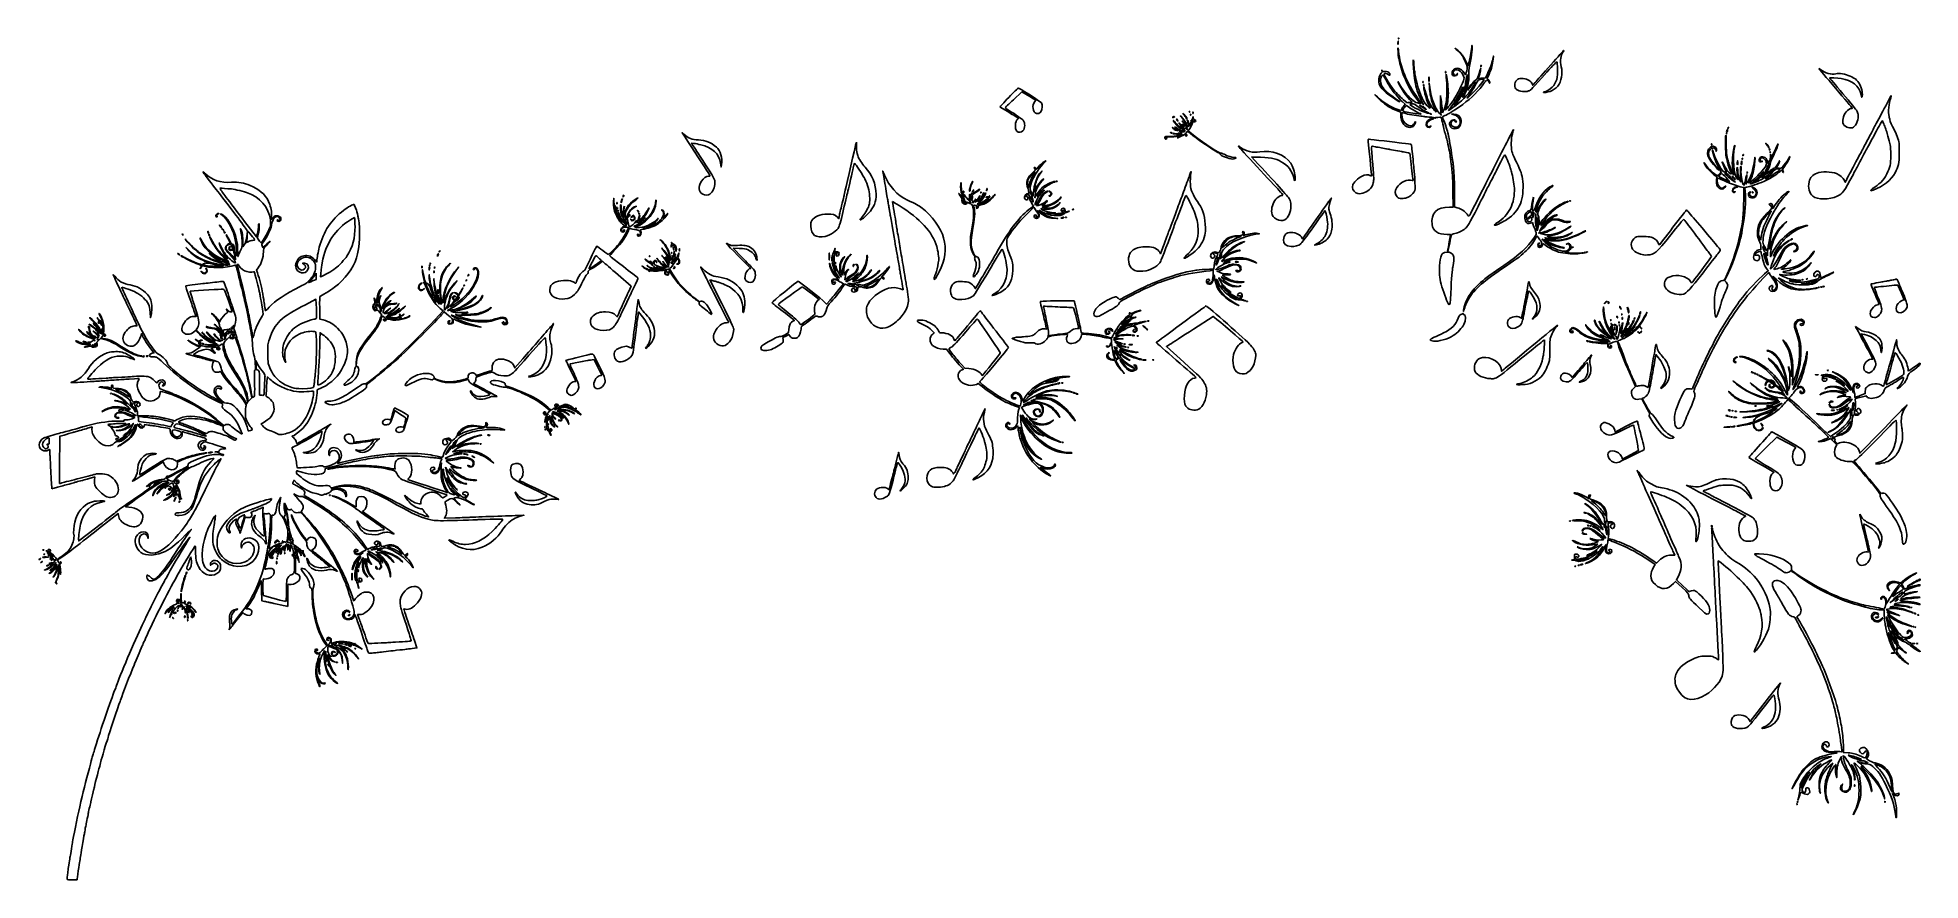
# Model space of a CAD drawing. Extents: x -605 to 778, y -197 to 423.
import ezdxf

# ---------------------------------------------------------------- set-up
doc = ezdxf.new("R2010")
doc.units = 0
doc.layers.add('Layer_1', color=7, linetype='CONTINUOUS')

msp = doc.modelspace()

# ---------------------------------------------------------------- linework, layer by layer
at = {"layer": 'Layer_1', "color": 7}
for points in [[(394.381147, 418.746435), (394.381147, 418.746435)], [(394.839758, 421.921435), (394.839758, 421.921435)], [(448.814758, 416.700324), (448.814758, 416.700324)], [(455.376425, 401.707268), (455.376425, 401.707268)], [(464.407536, 406.61088), (464.619202, 408.903935), (464.195869, 406.787268)], [(506.811425, 402.48338), (506.811425, 402.48338)], [(412.831425, 389.818657), (412.831425, 389.818657)], [(413.21948, 387.56088), (413.21948, 387.56088)], [(417.064758, 392.252824), (417.064758, 392.252824)], [(417.876147, 385.796991), (417.417536, 389.14838), (417.558647, 386.326157)], [(429.447258, 397.08588), (429.447258, 397.08588)], [(437.913925, 395.321991), (438.196147, 396.203935), (437.525869, 395.357268)], [(444.475591, 396.274491), (444.087536, 395.286713), (443.135036, 396.733102)], [(460.280036, 395.956991), (458.833647, 393.028935), (456.646425, 392.781991)], [(457.951702, 391.864768), (457.951702, 391.864768)], [(460.773925, 391.723657), (460.033091, 392.393935), (461.47948, 395.710046)], [(495.381425, 389.606991), (493.511702, 387.56088), (492.806147, 388.971991)], [(703.837814, 399.766991), (703.837814, 399.766991)], [(108.525314, 378.565046), (108.525314, 378.565046)], [(112.017814, 376.906991), (118.156147, 382.586713), (122.213091, 380.152546)], [(127.398925, 377.153935), (128.492536, 376.589491), (127.610591, 375.531157)], [(397.697258, 375.460602), (399.849202, 373.520324), (398.579202, 372.00338)], [(409.127258, 376.236713), (410.99698, 373.873102), (408.880314, 374.508102)], [(412.161147, 375.248935), (413.254758, 373.27338), (412.302258, 374.155324)], [(755.872536, 378.106435), (755.872536, 378.106435)], [(229.175314, 364.242268), (229.175314, 364.242268)], [(231.821147, 362.654768), (231.821147, 362.654768)], [(234.396425, 358.915324), (233.51448, 359.867824), (234.361147, 358.633102), (234.361147, 358.633102)], [(235.666425, 363.74838), (235.666425, 363.74838)], [(237.606702, 359.585602), (235.983925, 361.278935), (237.253925, 359.656157)], [(237.218647, 365.688657), (237.218647, 365.688657)], [(239.582258, 361.913935), (239.582258, 361.913935)], [(241.205036, 368.052268), (241.205036, 368.052268)], [(243.074758, 359.797268), (242.651425, 358.809491), (242.40448, 359.691435), (242.122258, 360.57338), (242.051702, 359.691435)], [(242.08698, 365.829768), (242.08698, 365.829768)], [(243.886147, 367.276157), (243.886147, 367.276157)], [(243.886147, 363.854213), (243.886147, 363.854213)], [(245.156147, 362.125602), (245.156147, 362.125602)], [(393.53448, 368.863657), (396.568369, 367.664213), (396.568369, 365.65338)], [(399.919758, 372.00338), (400.83698, 372.708935), (403.200591, 370.980324)], [(408.033647, 368.016991), (408.033647, 368.016991)], [(408.386425, 372.285602), (408.386425, 372.285602)], [(412.796147, 371.826991), (412.796147, 371.826991)], [(417.911425, 362.548935), (417.911425, 362.548935)], [(418.969758, 366.394213), (418.969758, 366.394213)], [(426.025314, 367.099768), (426.131147, 365.512268), (424.755314, 367.099768)], [(432.833925, 369.78088), (431.669758, 369.075324), (432.622258, 370.274768)], [(434.950591, 366.041435), (434.950591, 366.041435)], [(-131.363575, 352.600602), (-131.363575, 352.600602)], [(224.060036, 348.367268), (224.060036, 348.367268)], [(227.587814, 352.63588), (227.587814, 352.63588)], [(228.963647, 356.234213), (228.963647, 356.234213)], [(229.034202, 352.141991), (229.034202, 352.141991)], [(230.410036, 356.692824), (230.410036, 356.692824)], [(236.760036, 358.491991), (236.760036, 358.491991)], [(239.017814, 351.083657), (239.017814, 351.083657)], [(244.274202, 350.942546), (240.358369, 354.046991), (241.522536, 355.81088)], [(372.685314, 345.96838), (372.685314, 345.96838)], [(635.257814, 349.919491), (635.257814, 349.919491)], [(635.78698, 352.071435), (635.78698, 352.071435)], [(636.175036, 354.082268), (636.175036, 354.082268)], [(637.021702, 356.340046), (637.021702, 356.340046)], [(-124.096353, 344.098657), (-124.590242, 344.945324), (-122.685242, 344.733657)], [(-3.65802, 344.980602), (-3.65802, 344.980602)], [(277.364758, 342.47588), (277.364758, 342.47588)], [(289.147536, 332.456991), (287.030869, 334.750046), (293.557258, 334.53838)], [(623.827814, 341.770324), (623.827814, 341.770324)], [(624.850869, 343.957546), (624.850869, 343.957546)], [(627.990591, 339.93588), (628.202258, 339.053935), (628.48448, 339.900602)], [(647.428647, 333.374213), (647.428647, 333.374213)], [(647.957814, 336.161157), (647.957814, 336.161157)], [(665.490869, 343.710602), (665.490869, 343.710602)], [(667.395869, 340.25338), (667.395869, 340.25338)], [(667.889758, 338.313102), (667.889758, 338.313102)], [(669.653647, 336.055324), (668.736425, 334.467824), (668.524758, 335.878935)], [(-483.612186, 323.919768), (-483.612186, 323.919768)], [(-103.282464, 330.234491), (-102.823853, 327.412268), (-102.541631, 329.176157)], [(16.062258, 323.708102), (16.062258, 323.708102)], [(127.46948, 323.284768), (127.46948, 323.284768)], [(133.81948, 330.869491), (133.81948, 330.869491)], [(242.228091, 323.637546), (242.228091, 323.637546)], [(630.883369, 325.718935), (632.082814, 323.672824), (630.70698, 322.261713), (629.331147, 320.88588), (627.143925, 322.438102)], [(634.481702, 326.812546), (635.998647, 323.708102), (634.83448, 323.708102)], [(635.575314, 319.651157), (635.575314, 319.651157)], [(638.044758, 320.956435), (638.044758, 320.956435)], [(641.925314, 318.910324), (641.925314, 318.910324)], [(644.147814, 330.622546), (644.04198, 331.99838), (643.865591, 330.340324), (643.865591, 330.340324)], [(646.934758, 331.151713), (646.934758, 331.151713)], [(650.991702, 323.355324), (650.991702, 323.355324)], [(661.680869, 331.469213), (661.680869, 331.469213)], [(666.443369, 319.686435), (664.503091, 318.733935), (665.914202, 319.862824)], [(667.254758, 331.716157), (666.302258, 330.234491), (666.055314, 331.36338)], [(667.360591, 329.105602), (667.360591, 329.105602)], [(669.406702, 325.048657), (670.747258, 325.860046), (669.865314, 324.766435)], [(674.310314, 325.930602), (674.310314, 325.930602)], [(-465.267742, 311.466713), (-465.267742, 311.466713)], [(-181.704964, 302.118102), (-181.77552, 304.481713), (-181.951909, 301.83588)], [(-174.719964, 306.245602), (-174.719964, 306.245602)], [(73.212258, 314.676991), (73.212258, 314.676991)], [(75.258369, 309.067824), (75.258369, 309.067824)], [(81.220314, 307.621435), (81.220314, 307.621435)], [(81.290869, 315.664768), (81.290869, 315.664768)], [(82.031702, 309.77338), (82.031702, 309.77338)], [(86.441425, 310.796435), (86.441425, 310.796435)], [(87.923091, 308.679768), (87.923091, 308.679768)], [(92.509202, 311.466713), (92.509202, 311.466713)], [(128.351425, 306.139768), (127.716425, 304.834491), (127.892814, 307.092268)], [(137.982258, 309.561713), (137.982258, 309.561713)], [(139.21698, 308.538657), (140.240036, 307.656713), (139.675591, 308.538657)], [(139.428647, 307.268657), (139.428647, 307.268657)], [(143.203369, 316.75838), (143.203369, 316.75838)], [(434.915314, 309.173657), (435.12698, 297.955324), (432.410591, 297.955324)], [(506.105869, 312.807268), (506.105869, 312.807268)], [(641.043369, 311.925324), (641.043369, 311.925324)], [(642.842536, 312.278102), (644.04198, 312.701435), (642.948369, 312.736713)], [(647.287536, 312.595602), (648.698647, 312.383935), (648.592814, 303.493935)], [(655.013369, 308.785602), (655.013369, 308.785602)], [(655.330869, 311.854768), (655.330869, 311.854768)], [(679.178647, 307.974213), (679.178647, 307.974213)], [(723.769758, 317.39338), (723.170036, 316.193935), (722.570314, 317.569768)], [(-473.311075, 292.804768), (-473.311075, 292.804768)], [(-431.859686, 290.370602), (-433.129686, 289.065324), (-433.129686, 291.852268)], [(-179.447186, 300.777546), (-179.447186, 300.777546)], [(-179.094409, 297.249768), (-179.094409, 297.249768)], [(-178.776909, 295.274213), (-178.776909, 295.274213)], [(-175.919409, 302.929491), (-175.919409, 302.929491)], [(-172.074131, 290.72338), (-173.061909, 287.54838), (-173.344131, 289.629768)], [(-171.474409, 287.689491), (-171.897742, 289.911991), (-170.768853, 290.935046)], [(-170.557186, 291.781713), (-171.509686, 291.181991), (-171.262742, 292.134491)], [(-169.07552, 290.582268), (-169.07552, 290.582268)], [(-167.417464, 291.217268), (-167.417464, 291.217268)], [(-165.90052, 303.599768), (-165.90052, 303.599768)], [(-164.348298, 295.626991), (-164.348298, 295.626991)], [(-163.289964, 293.192824), (-163.289964, 293.192824)], [(-143.463853, 291.958102), (-145.227742, 290.017824), (-144.874964, 291.605324)], [(-16.04052, 290.970324), (-16.252186, 289.418102), (-17.381075, 290.476435)], [(75.434758, 303.211713), (75.434758, 303.211713)], [(76.069758, 303.952546), (76.069758, 303.952546)], [(79.950314, 303.211713), (79.950314, 303.211713)], [(87.005869, 300.848102), (85.594758, 300.460046), (86.653091, 301.236157)], [(121.048925, 292.063935), (126.869758, 297.990602), (128.774758, 295.097824)], [(125.987814, 299.719213), (126.693369, 298.731435), (124.682536, 297.249768)], [(126.164202, 303.529213), (126.164202, 303.529213)], [(130.221147, 299.190046), (128.986425, 298.943102), (129.762536, 299.754491)], [(132.690591, 294.039491), (131.103091, 295.521157), (132.86698, 294.462824)], [(135.124758, 297.39088), (133.219758, 297.849491), (134.983647, 298.096435)], [(139.393369, 293.863102), (142.744758, 293.757268), (139.922536, 294.039491)], [(144.367536, 292.099213), (142.039202, 291.99338), (145.037814, 292.62838)], [(145.355314, 300.071991), (146.272536, 301.306713), (144.720314, 299.93088)], [(147.718925, 292.769491), (147.718925, 292.769491)], [(155.444758, 296.191435), (155.444758, 296.191435)], [(344.32198, 303.000046), (344.32198, 303.000046)], [(492.523925, 293.016435), (492.523925, 293.016435)], [(494.252536, 293.404491), (494.252536, 293.404491)], [(520.675591, 302.294491), (520.675591, 302.294491)], [(-498.781631, 277.882268), (-498.781631, 277.882268)], [(-480.049131, 279.963657), (-480.049131, 279.963657)], [(-479.378853, 278.02338), (-479.378853, 278.02338)], [(-470.912186, 283.844213), (-470.912186, 283.844213)], [(-469.324686, 281.586435), (-469.324686, 281.586435)], [(-468.089964, 279.646157), (-468.089964, 279.646157)], [(-443.889409, 277.247268), (-444.312742, 276.012546), (-452.955798, 287.371991)], [(-451.01552, 277.317824), (-450.839131, 280.492824), (-451.121353, 277.846991)], [(-375.203575, 288.465602), (-372.310798, 290.194213), (-372.099131, 288.994768)], [(-371.816909, 283.73838), (-371.816909, 283.73838)], [(-176.448575, 288.606713), (-175.601909, 286.842824), (-176.730798, 288.077546)], [(-174.614131, 285.00838), (-173.238298, 284.020602), (-174.331909, 283.667824)], [(-173.661631, 286.948657), (-172.391631, 284.37338), (-173.661631, 285.572824)], [(-172.109409, 283.138657), (-170.768853, 282.78588), (-172.003575, 280.24588)], [(-171.791909, 286.243102), (-171.791909, 286.243102)], [(-164.454131, 287.371991), (-165.053853, 286.525324), (-165.053853, 287.371991)], [(-161.843575, 289.347546), (-163.607464, 287.618935), (-163.113575, 289.312268)], [(-158.950798, 282.538935), (-158.950798, 282.538935)], [(147.860036, 290.194213), (146.978091, 289.911991), (147.965869, 289.876713)], [(147.860036, 290.194213), (147.860036, 290.194213)], [(150.258925, 290.300046), (150.258925, 290.300046)], [(280.575036, 279.081713), (280.575036, 279.081713)], [(430.540869, 277.811713), (433.010314, 277.811713), (432.763369, 276.153657)], [(495.875314, 289.206435), (495.875314, 289.206435)], [(497.35698, 282.256713), (496.863091, 280.845602), (496.40448, 282.433102)], [(499.120869, 279.081713), (497.815591, 278.870046), (499.826425, 280.916157)], [(500.990591, 277.952824), (499.050314, 278.446713), (500.673091, 278.693657)], [(596.593369, 283.10338), (596.593369, 283.10338)], [(666.302258, 290.123657), (666.302258, 290.123657)], [(677.908647, 284.867268), (680.025314, 287.160324), (678.296702, 285.749213)], [(-502.168298, 263.771157), (-502.168298, 263.771157)], [(-477.791353, 262.995046), (-478.849686, 263.912268), (-477.967742, 262.924491)], [(-471.229686, 270.791435), (-471.617742, 271.67338), (-471.406075, 270.791435)], [(-462.798298, 269.838935), (-462.798298, 269.838935)], [(-461.387186, 269.697824), (-461.387186, 269.697824)], [(-453.308575, 270.08588), (-454.331631, 268.851157), (-454.296353, 272.908102)], [(-450.239409, 272.520046), (-451.579964, 271.814491), (-451.368298, 272.978657)], [(-438.174409, 269.415602), (-439.479686, 268.216157), (-439.973575, 269.415602)], [(-309.869131, 265.464491), (-309.869131, 265.464491)], [(-146.921075, 273.190324), (-146.921075, 273.190324)], [(-144.663298, 265.923102), (-146.391909, 267.792824), (-144.62802, 265.358657)], [(-139.618575, 269.486157), (-139.618575, 268.49838), (-139.265798, 269.380324)], [(-138.630798, 271.179491), (-139.371631, 271.920324), (-139.124686, 271.179491), (-139.124686, 271.179491)], [(-139.265798, 264.229768), (-139.265798, 264.229768)], [(-138.031075, 267.969213), (-138.031075, 267.969213)], [(-133.550798, 266.558102), (-133.550798, 266.558102)], [(-87.548575, 261.054768), (-93.969131, 267.722268), (-89.559409, 267.54588)], [(-19.53302, 266.346435), (-19.53302, 266.346435)], [(220.81448, 265.570324), (220.108925, 263.665324), (219.473925, 264.723657)], [(264.029758, 263.559491), (264.664758, 264.617824), (264.488369, 262.677546)], [(276.800314, 276.400602), (279.269758, 276.43588), (276.412258, 275.236435), (276.412258, 275.236435)], [(324.919202, 275.412824), (324.248925, 274.601435), (323.931425, 275.412824)], [(335.185036, 271.144213), (333.244758, 270.015324), (334.585314, 270.226991)], [(428.812258, 264.582546), (428.812258, 264.582546)], [(503.248369, 273.472546), (502.225314, 274.319213), (503.989202, 273.754768)], [(503.601147, 274.813102), (502.578091, 275.412824), (503.989202, 275.16588)], [(518.100314, 270.791435), (518.100314, 270.791435)], [(526.743369, 263.665324), (529.036425, 263.982824), (525.685036, 264.05338)], [(529.671425, 264.194491), (529.671425, 264.194491)], [(531.505869, 264.441435), (531.505869, 264.441435)], [(532.91698, 264.794213), (532.91698, 264.794213)], [(661.116425, 268.81588), (661.151702, 266.663935), (659.705314, 266.452268)], [(666.090591, 263.73588), (666.090591, 262.14838), (665.349758, 263.383102)], [(668.066147, 268.851157), (667.53698, 267.087268), (667.748647, 270.438657)], [(669.230314, 263.665324), (668.17198, 261.442824), (668.348369, 264.265046)], [(683.165036, 274.107546), (683.165036, 274.107546)], [(-481.460242, 254.916435), (-483.682742, 255.375046), (-482.871353, 256.045324), (-482.024686, 256.715602), (-483.153575, 256.151157)], [(-481.213298, 252.446991), (-481.213298, 252.446991)], [(-472.041075, 254.669491), (-472.041075, 254.669491)], [(-465.973298, 259.043935), (-464.738575, 258.091435), (-466.149686, 258.479491)], [(-457.506631, 255.516157), (-457.506631, 255.516157)], [(-443.430798, 249.518935), (-444.136353, 251.67088), (-442.972186, 253.223102)], [(-409.034964, 256.680324), (-410.410798, 256.680324), (-409.246631, 255.763102)], [(-399.968575, 258.267824), (-400.039131, 257.562268), (-400.53302, 258.267824)], [(-322.674964, 253.858102), (-322.674964, 253.858102)], [(-322.039964, 250.506713), (-322.357464, 251.917824), (-322.251631, 250.153935)], [(-317.312742, 253.716991), (-317.312742, 253.716991)], [(-317.065798, 255.057546), (-317.065798, 255.057546)], [(-316.71302, 256.468657), (-316.71302, 256.468657)], [(-313.85552, 250.330324), (-313.85552, 250.330324)], [(-313.502742, 253.505324), (-313.502742, 253.505324)], [(-311.139131, 262.818657), (-311.139131, 262.818657)], [(-303.871909, 254.810602), (-303.871909, 254.810602)], [(-192.817464, 260.666713), (-192.817464, 260.666713)], [(-192.464686, 256.327546), (-190.065798, 258.091435), (-189.07802, 257.315324)], [(-157.257464, 254.810602), (-157.257464, 254.810602)], [(-155.493575, 261.760324), (-155.493575, 261.760324)], [(-151.648298, 252.341157), (-152.88302, 252.588102), (-151.824686, 252.835046)], [(-150.836909, 251.741435), (-150.836909, 251.741435)], [(-150.731075, 257.915046), (-150.166631, 257.209491), (-150.307742, 257.915046)], [(-148.861353, 252.94088), (-148.861353, 252.94088)], [(-143.569686, 255.621991), (-145.686353, 257.915046), (-144.063575, 255.727824)], [(-145.686353, 254.881157), (-143.816631, 253.187824), (-144.980798, 253.364213)], [(-143.428575, 251.459213), (-143.428575, 251.459213)], [(-138.419131, 258.126713), (-138.419131, 258.126713)], [(-137.32552, 253.822824), (-137.32552, 253.822824)], [(-135.879131, 260.631435), (-135.879131, 260.631435)], [(-117.675798, 253.646435), (-117.675798, 253.646435)], [(-90.511909, 262.395324), (-81.022186, 252.905602), (-82.151075, 252.446991)], [(-90.511909, 262.395324), (-90.511909, 262.395324)], [(-23.448853, 261.619213), (-23.448853, 261.619213)], [(-18.933298, 256.680324), (-18.933298, 256.680324)], [(-13.747464, 249.624768), (-13.782742, 248.037268), (-14.417742, 249.977546)], [(-11.701353, 249.44838), (-12.477464, 248.037268), (-12.583298, 250.930046)], [(-5.809964, 255.48088), (-5.809964, 255.48088)], [(259.373091, 254.916435), (259.161425, 252.270602), (255.986425, 252.235324)], [(256.515591, 251.212268), (258.808647, 251.459213), (258.632258, 247.790324)], [(261.489758, 252.094213), (260.572536, 252.129491), (261.45448, 252.835046)], [(263.253647, 250.048102), (261.630869, 250.824213), (263.218369, 251.176991)], [(262.160036, 257.632824), (262.160036, 257.632824)], [(267.980869, 262.14838), (266.252258, 260.807824), (267.557536, 262.360046)], [(275.001147, 257.773935), (275.001147, 257.773935)], [(278.564202, 252.588102), (278.564202, 251.212268), (276.800314, 251.282824)], [(665.349758, 260.737268), (665.349758, 260.737268)], [(-467.737186, 236.818935), (-467.737186, 236.818935)], [(-404.413575, 243.09838), (-405.824686, 242.498657), (-404.237186, 244.191991)], [(-400.356631, 247.014213), (-400.356631, 244.756435), (-401.661909, 244.227268)], [(-400.356631, 247.014213), (-400.356631, 247.014213)], [(-396.440798, 246.978935), (-397.287464, 246.731991), (-397.04052, 248.954491)], [(-352.872742, 237.947824), (-352.872742, 237.947824)], [(-324.191909, 241.19338), (-324.191909, 241.19338)], [(-321.651909, 237.312824), (-320.805242, 238.01838), (-321.757742, 237.418657)], [(-318.088853, 241.369768), (-319.041353, 241.969491), (-318.124131, 240.946435)], [(-313.573298, 242.46338), (-313.890798, 245.215046), (-313.749686, 242.040046)], [(-311.068575, 235.972268), (-311.068575, 235.972268)], [(-291.806909, 240.55838), (-291.806909, 240.55838)], [(-290.078298, 244.086157), (-290.078298, 244.086157)], [(-288.667186, 248.037268), (-288.667186, 248.037268)], [(-178.529964, 248.107824), (-168.969686, 239.711713), (-169.957464, 237.524491)], [(-102.329964, 226.976435), (-111.078853, 244.403657), (-109.949964, 244.156713)], [(-17.098853, 247.331713), (-16.005242, 245.920602), (-17.169409, 246.767268)], [(-14.841075, 242.675046), (-12.971353, 241.616713), (-16.569686, 237.06588)], [(-14.982186, 247.684491), (-14.735242, 246.626157), (-15.581909, 247.86088)], [(-8.561631, 241.334491), (-9.655242, 241.793102), (-8.067742, 241.687268)], [(-4.539964, 245.63838), (-6.127464, 244.544768), (-4.328298, 246.485046)], [(-4.716353, 243.451157), (-6.127464, 243.204213), (-4.328298, 244.438935)], [(-5.492464, 241.19338), (-5.492464, 241.19338)], [(-3.834409, 241.087546), (-5.316075, 242.040046), (-3.693298, 242.286991)], [(12.075869, 243.486435), (12.075869, 243.486435)], [(86.723647, 242.604491), (83.901425, 237.877268), (83.478091, 238.935602)], [(265.617258, 245.497268), (264.805869, 246.626157), (266.428647, 245.673657)], [(275.883091, 239.429491), (277.858647, 239.500046), (275.918369, 239.782268)], [(278.317258, 239.852824), (278.317258, 239.852824)], [(490.654202, 243.274768), (490.654202, 243.274768)], [(635.645869, 242.745602), (634.481702, 243.909768), (635.857536, 246.696713)], [(691.420036, 244.438935), (691.420036, 244.438935)], [(694.489202, 245.038657), (694.489202, 245.038657)], [(702.77948, 244.156713), (702.77948, 244.156713)], [(703.41448, 238.794491), (703.41448, 238.794491)], [(705.178369, 239.147268), (705.178369, 239.147268)], [(706.518925, 239.429491), (706.518925, 239.429491)], [(760.070591, 240.593657), (761.799202, 240.628935), (764.162814, 235.16088), (766.561702, 229.692824), (765.573925, 229.586991)], [(760.24698, 244.897546), (760.24698, 244.897546)], [(-490.173853, 222.037546), (-488.551075, 217.521991), (-490.350242, 217.521991)], [(-439.938298, 223.236991), (-439.338575, 219.250602), (-440.185242, 217.768935)], [(-408.294131, 226.200324), (-400.53302, 230.186713), (-400.250798, 223.483935)], [(-395.241353, 214.981991), (-397.710798, 215.652268), (-397.816631, 224.013102)], [(-356.647464, 225.671157), (-356.647464, 225.671157)], [(-355.589131, 225.530046), (-355.589131, 225.530046)], [(-354.566075, 225.071435), (-354.566075, 225.071435)], [(-352.872742, 222.919491), (-352.872742, 222.919491)], [(-349.133298, 225.212546), (-349.133298, 225.212546)], [(-347.087186, 222.319768), (-345.852464, 223.660324), (-347.369409, 222.425602)], [(-341.724964, 223.977824), (-340.243298, 225.812268), (-342.571631, 223.589768)], [(-340.066909, 226.447268), (-340.066909, 226.447268)], [(-309.198853, 223.448657), (-307.011631, 221.578935), (-312.832464, 215.405324)], [(-312.162186, 228.211157), (-312.162186, 228.211157)], [(-310.398298, 231.809491), (-310.751075, 233.220602), (-310.609964, 231.809491), (-310.468853, 230.39838), (-310.99802, 231.633102)], [(-305.988575, 229.76338), (-306.482464, 227.928935), (-306.482464, 229.586991)], [(-304.859686, 223.660324), (-305.988575, 222.178657), (-306.094409, 223.272268)], [(-302.919409, 224.718657), (-304.118853, 223.766157), (-303.519131, 224.68338)], [(-299.426909, 229.76338), (-298.686075, 229.198935), (-300.167742, 227.435046)], [(-297.380798, 230.927546), (-298.509686, 229.375324), (-299.144686, 230.186713)], [(-294.558575, 235.16088), (-295.652186, 233.361713), (-296.428298, 234.067268)], [(-163.113575, 227.22338), (-163.889686, 230.010324), (-164.31302, 226.341435), (-164.31302, 226.341435)], [(-118.981075, 227.787824), (-118.981075, 227.787824)], [(-36.67802, 234.561157), (-30.680798, 230.08088), (-31.668575, 229.44588)], [(-36.67802, 234.561157), (-36.67802, 234.561157)], [(-22.813853, 229.586991), (-25.424409, 226.694213), (-26.764964, 228.17588)], [(139.146425, 228.916713), (139.146425, 228.916713)], [(140.451702, 224.753935), (140.451702, 224.753935)], [(274.15448, 231.66838), (274.15448, 231.66838)], [(280.680869, 229.657546), (278.740591, 230.257268), (279.481425, 231.245046)], [(283.256147, 228.563935), (283.256147, 228.563935)], [(545.440591, 224.577546), (545.440591, 224.577546)], [(546.957536, 227.964213), (546.957536, 227.964213)], [(548.968369, 227.752546), (548.968369, 227.752546)], [(557.470314, 224.542268), (557.470314, 224.542268)], [(563.255869, 223.131157), (563.255869, 223.131157)], [(-564.574686, 214.276435), (-564.574686, 214.276435)], [(-560.270798, 215.581713), (-561.293853, 216.640046), (-560.588298, 215.581713)], [(-559.141909, 217.874768), (-559.141909, 217.874768)], [(-522.45302, 220.520602), (-522.241353, 216.640046), (-521.712186, 218.403935)], [(-485.62302, 204.716157), (-488.551075, 207.714768), (-487.598575, 209.302268)], [(-481.142742, 210.148935), (-481.142742, 210.148935)], [(-470.629964, 215.052546), (-471.406075, 213.394491), (-472.746631, 215.440602)], [(-464.914964, 207.714768), (-464.914964, 207.714768)], [(-463.786075, 207.926435), (-463.786075, 207.926435)], [(-462.022186, 208.878935), (-462.022186, 208.878935)], [(-460.999131, 210.07838), (-460.999131, 210.07838)], [(-400.109686, 216.287268), (-400.109686, 216.287268)], [(-353.825242, 220.696991), (-352.414131, 218.933102), (-352.978575, 217.06338)], [(-352.555242, 221.120324), (-352.555242, 221.120324)], [(-347.19302, 218.368657), (-347.19302, 218.368657)], [(-343.947464, 216.534213), (-341.266353, 216.534213), (-344.088575, 216.816435)], [(-339.749409, 217.239768), (-340.913575, 216.851713), (-339.749409, 217.028102)], [(-339.326075, 218.933102), (-339.326075, 218.933102)], [(-336.856631, 218.545046), (-336.856631, 218.545046)], [(-308.316909, 218.65088), (-306.411909, 221.014491), (-304.295242, 219.180046)], [(-228.201075, 209.831435), (-228.201075, 209.831435)], [(-178.071353, 219.815046), (-179.200242, 217.38088), (-180.117464, 218.368657)], [(-163.819131, 219.109491), (-163.572186, 220.838102), (-162.513853, 219.638657)], [(51.692814, 207.53838), (53.774202, 205.492268), (52.645314, 204.539768)], [(78.221702, 210.748657), (78.221702, 210.748657)], [(87.041147, 213.535602), (87.041147, 213.535602)], [(136.04198, 209.266991), (136.324202, 208.279213), (134.913091, 208.49088)], [(158.26698, 216.075602), (160.101425, 208.702546), (158.725591, 208.702546)], [(181.585591, 208.702546), (181.585591, 208.702546)], [(192.839202, 212.794768), (191.428091, 211.701157), (192.486425, 213.041713)], [(195.873091, 214.100046), (197.072536, 214.770324), (195.590869, 213.323935)], [(198.130869, 217.098657), (198.130869, 217.098657)], [(200.17698, 216.710602), (198.483647, 216.181435), (198.58948, 217.521991)], [(207.867536, 209.937268), (207.867536, 209.937268)], [(210.583925, 214.100046), (210.583925, 214.100046)], [(235.525314, 212.195046), (235.525314, 212.195046)], [(244.274202, 208.243935), (258.667536, 217.592546), (259.725869, 216.74588)], [(442.11198, 219.744491), (442.11198, 219.744491)], [(486.103369, 219.92088), (485.397814, 216.181435), (484.268925, 216.851713)], [(550.767536, 214.84088), (550.767536, 214.84088)], [(551.120314, 212.018657), (551.120314, 212.018657)], [(551.755314, 208.420324), (551.755314, 208.420324)], [(553.342814, 211.489491), (553.342814, 211.489491)], [(553.378091, 209.408102), (553.378091, 209.408102)], [(555.318369, 217.69838), (555.318369, 217.69838)], [(556.764758, 213.076991), (556.764758, 213.076991)], [(557.152814, 211.171991), (557.152814, 211.171991)], [(557.68198, 207.397268), (557.752536, 209.937268), (557.435036, 207.644213)], [(558.881425, 219.074213), (558.881425, 219.074213)], [(559.26948, 216.11088), (559.26948, 216.11088)], [(563.890869, 212.406713), (563.890869, 212.406713)], [(568.230036, 216.287268), (568.230036, 216.287268)], [(569.958647, 208.314491), (571.687258, 210.113657), (572.675036, 209.161157)], [(572.745591, 209.584491), (571.828369, 210.431157), (573.662814, 213.323935)], [(572.392814, 220.520602), (572.392814, 220.520602)], [(688.386147, 215.017268), (688.386147, 215.017268)], [(730.648925, 210.219491), (730.648925, 210.219491)], [(-571.630242, 199.212824), (-571.630242, 199.212824)], [(-562.528575, 205.527546), (-564.221909, 206.762268), (-562.175798, 204.716157)], [(-564.221909, 202.77588), (-564.221909, 202.77588)], [(-562.034686, 197.237268), (-562.034686, 197.237268)], [(-560.517742, 200.729768), (-560.517742, 200.729768)], [(-560.411909, 199.812546), (-558.930242, 201.294213), (-555.966909, 200.588657)], [(-529.226353, 203.058102), (-528.661909, 204.99838), (-528.062186, 203.551991)], [(-489.574131, 206.621157), (-488.621631, 207.361991), (-487.281075, 205.880324)], [(-485.869964, 196.461157), (-485.376075, 195.685046), (-487.245798, 196.320046)], [(-483.964964, 197.413657), (-483.964964, 197.413657)], [(-473.734409, 196.496435), (-472.499686, 196.708102), (-473.416909, 196.178935)], [(-472.005798, 200.341713), (-470.735798, 199.212824), (-471.758853, 199.389213)], [(-470.876909, 203.904768), (-470.876909, 203.904768)], [(-470.559409, 202.493657), (-470.559409, 202.493657)], [(-468.760242, 195.47338), (-468.760242, 195.47338)], [(-467.243298, 204.398657), (-467.878298, 202.987546), (-468.336909, 204.857268)], [(-466.678853, 201.541157), (-466.678853, 201.541157)], [(-466.220242, 204.222268), (-466.220242, 204.222268)], [(-464.279964, 205.880324), (-464.279964, 205.880324)], [(-462.44552, 207.044491), (-462.44552, 207.044491)], [(-460.928575, 205.245324), (-460.928575, 205.245324)], [(-457.577186, 195.649768), (-457.577186, 195.649768)], [(-397.604964, 200.87088), (-397.534409, 205.562824), (-395.488298, 204.151713)], [(-391.290242, 200.447546), (-391.290242, 200.447546)], [(-57.209686, 200.412268), (-57.421353, 201.964491), (-55.269409, 203.163935), (-53.082186, 204.398657), (-52.482464, 203.481435)], [(138.89948, 203.446157), (137.523647, 203.128657), (137.770591, 204.68088)], [(181.021147, 201.717546), (184.019758, 201.082546), (184.125591, 199.565602)], [(183.525869, 196.849213), (183.949202, 197.942824), (184.196147, 196.531713)], [(188.852814, 200.976713), (192.486425, 201.047268), (189.135036, 201.435324), (185.783647, 201.82338), (187.371147, 202.423102)], [(188.076702, 194.591435), (188.076702, 194.591435)], [(193.121425, 197.166713), (193.121425, 197.166713)], [(195.767258, 194.697268), (195.767258, 194.697268)], [(197.178369, 196.813935), (197.178369, 196.813935)], [(199.153925, 203.72838), (199.153925, 203.72838)], [(202.822814, 203.163935), (202.822814, 203.163935)], [(237.218647, 183.866991), (224.412814, 195.367546), (227.16448, 197.131435)], [(492.982536, 195.79088), (492.982536, 195.79088)], [(533.375591, 199.459768), (533.375591, 199.459768)], [(546.745869, 206.056713), (548.79198, 203.587268), (546.604758, 205.139491)], [(552.249202, 203.022824), (553.977814, 200.906157), (552.637258, 201.576435)], [(559.657536, 204.081157), (558.387536, 202.881713), (559.445869, 204.469213)], [(561.245036, 203.587268), (559.022536, 201.858657), (561.280314, 204.257546)], [(562.656147, 203.551991), (561.844758, 202.881713), (562.515036, 203.693102)], [(563.432258, 204.36338), (563.432258, 204.36338)], [(565.30198, 205.139491), (563.643925, 203.975324), (564.843369, 205.668657)], [(570.628925, 206.26838), (570.628925, 206.26838)], [(572.992536, 206.127268), (572.992536, 206.127268)], [(736.75198, 201.223657), (734.84698, 204.857268), (735.834758, 204.610324)], [(760.987814, 199.177546), (760.917258, 200.412268), (760.599758, 199.353935)], [(-527.356631, 188.241435), (-527.356631, 188.241435)], [(-525.239964, 188.276713), (-525.239964, 188.276713)], [(-521.676909, 193.462546), (-519.59552, 190.746157), (-520.830242, 190.499213)], [(-477.579686, 185.066435), (-475.568853, 184.607824), (-476.203853, 183.514213)], [(-444.594964, 182.244213), (-444.841909, 185.242824), (-443.748298, 183.126157)], [(-371.393575, 180.515602), (-371.393575, 180.515602)], [(-370.970242, 184.008102), (-371.00552, 181.009491), (-370.758575, 183.831713)], [(-248.591631, 186.371713), (-254.341909, 179.739491), (-255.259131, 181.538657)], [(-199.061631, 189.75838), (-199.061631, 189.75838)], [(-197.615242, 185.666157), (-196.133575, 185.842546), (-193.311353, 180.162824)], [(60.441702, 193.462546), (62.805314, 193.497824), (64.28698, 191.486991)], [(73.17698, 180.974213), (75.187814, 178.786991), (74.164758, 178.363657)], [(79.20948, 179.316157), (76.210869, 179.527824), (73.459202, 182.561713)], [(184.654758, 185.454491), (186.453925, 185.242824), (187.653369, 182.879213)], [(188.253091, 188.80588), (189.170314, 187.606435), (188.11198, 186.865602)], [(188.253091, 188.80588), (188.253091, 188.80588)], [(188.570591, 186.371713), (189.734758, 187.112546), (191.110591, 185.736713)], [(189.487814, 189.970046), (189.487814, 189.12338), (188.782258, 190.005324)], [(188.993925, 191.381157), (188.993925, 191.381157)], [(190.369758, 185.419213), (190.369758, 185.419213)], [(206.773925, 185.63088), (206.773925, 185.63088)], [(214.46448, 185.525046), (214.46448, 185.525046)], [(533.940036, 186.054213), (533.940036, 186.054213)], [(583.681702, 187.571157), (584.105036, 189.476157), (585.93948, 187.183102)], [(642.383925, 187.324213), (642.383925, 187.324213)], [(740.138647, 192.404213), (743.384202, 186.124768), (742.220036, 186.124768)], [(761.587536, 188.700046), (761.587536, 188.700046)], [(-440.396909, 159.59588), (-441.984409, 159.736991), (-441.984409, 168.274213)], [(-440.185242, 177.69338), (-440.185242, 177.69338)], [(-436.481075, 171.272824), (-436.269409, 173.142546), (-434.999409, 171.943102)], [(-431.753853, 169.261991), (-431.753853, 169.261991)], [(-292.512464, 170.143935), (-288.526075, 171.166991), (-288.208575, 170.214491)], [(-278.083853, 175.717824), (-282.705242, 174.130324), (-283.410798, 175.012268)], [(-282.987464, 171.413935), (-282.811075, 172.966157), (-279.741909, 174.059768)], [(-271.486909, 170.179213), (-271.486909, 170.179213)], [(84.712814, 167.639213), (85.982814, 168.380046), (88.946147, 165.981157)], [(144.685036, 171.484491), (144.685036, 171.484491)], [(145.143647, 168.591713), (145.143647, 168.591713)], [(147.436702, 168.591713), (147.436702, 168.591713)], [(191.110591, 178.116713), (193.403647, 175.717824), (191.498647, 178.046157)], [(472.521425, 178.822268), (470.68698, 177.305324), (470.298925, 179.210324)], [(566.748369, 171.202268), (569.076702, 165.981157), (567.665591, 164.640602)], [(654.448925, 176.42338), (654.448925, 176.42338)], [(656.565591, 175.541435), (656.565591, 175.541435)], [(657.976702, 175.047546), (657.976702, 175.047546)], [(670.606147, 169.297268), (670.606147, 169.297268)], [(670.923647, 165.840046), (671.558647, 166.757268), (674.028091, 164.67588)], [(701.474202, 174.588935), (701.474202, 174.588935)], [(710.117258, 177.763935), (710.117258, 177.763935)], [(713.115869, 173.953935), (713.115869, 173.953935)], [(721.300314, 168.309491), (722.711425, 167.039491), (721.123925, 167.956713)], [(-551.416075, 160.830602), (-551.416075, 160.830602)], [(-541.432464, 162.947268), (-541.432464, 162.947268)], [(-535.47052, 151.940602), (-535.47052, 150.317824), (-538.363298, 153.175324)], [(-533.741909, 152.540324), (-534.412186, 153.704491), (-533.283298, 154.163102)], [(-474.404686, 165.346157), (-474.404686, 165.346157)], [(-448.828298, 163.546991), (-447.664131, 157.726157), (-449.004686, 156.385602), (-450.345242, 155.009768), (-450.627464, 157.267546)], [(-399.651075, 162.206435), (-399.651075, 163.511713), (-396.017464, 165.240324)], [(119.496702, 156.844213), (118.685314, 155.362546), (118.403091, 156.703102)], [(120.519758, 154.903935), (119.461425, 154.19838), (120.696147, 155.926991)], [(125.811425, 154.692268), (127.928091, 154.656991), (125.635036, 154.19838), (125.635036, 154.19838)], [(132.831702, 152.363935), (131.702814, 153.916157), (133.18448, 153.598657)], [(155.973925, 161.430324), (155.973925, 161.430324)], [(158.090591, 160.724768), (158.090591, 160.724768)], [(571.581425, 156.632546), (573.627536, 156.879491), (574.932814, 154.480602)], [(575.673647, 154.092546), (574.050869, 157.161713), (575.638369, 158.078935)], [(676.673925, 164.146713), (677.555869, 162.665046), (675.439202, 164.534768)], [(677.555869, 161.218657), (678.614202, 159.842824), (677.520591, 160.618935)], [(679.672536, 158.466991), (680.730869, 157.549768), (678.790591, 157.549768)], [(684.329202, 155.327268), (681.683369, 157.479213), (682.918091, 158.64338)], [(712.30448, 155.186157), (712.30448, 155.186157)], [(721.794202, 160.654213), (723.41698, 159.91338), (721.123925, 159.525324)], [(722.923091, 162.171157), (723.769758, 161.430324), (721.900036, 161.994768)], [(729.414202, 152.328657), (729.414202, 152.328657)], [(731.460314, 158.396435), (730.296147, 157.902546), (730.260869, 159.066713)], [(737.916147, 162.700324), (737.880869, 160.830602), (735.235036, 159.878102)], [(767.020314, 150.141435), (768.466702, 152.434491), (766.314758, 150.317824)], [(-545.348298, 148.730324), (-545.348298, 148.730324)], [(-544.289964, 148.941991), (-544.289964, 148.941991)], [(-536.634686, 137.229768), (-534.764964, 138.887824), (-535.329409, 137.547268)], [(-535.541075, 143.791435), (-533.636075, 143.191713), (-535.541075, 142.380324)], [(-534.235798, 145.520046), (-532.824686, 144.67338), (-533.953575, 144.567546)], [(-533.071631, 147.354491), (-533.071631, 147.354491)], [(-526.89802, 144.496991), (-531.589964, 144.602824), (-531.589964, 145.802268)], [(-531.02552, 142.239213), (-531.237186, 144.003102), (-528.520798, 143.72088)], [(-522.594131, 143.050602), (-522.594131, 143.050602)], [(-487.669131, 142.203935), (-487.669131, 142.203935)], [(-344.123853, 143.932546), (-342.642186, 148.377546), (-338.338298, 145.555324)], [(-342.994964, 150.07088), (-342.994964, 150.07088)], [(-231.62302, 150.882268), (-228.342186, 148.271713), (-229.823853, 146.89588)], [(-229.153575, 143.08588), (-228.624409, 144.67338), (-228.589131, 142.521435)], [(-226.966353, 143.08588), (-227.248575, 144.285324), (-225.943298, 143.156435)], [(-223.262186, 149.965046), (-223.262186, 149.965046)], [(-222.203853, 149.788657), (-222.203853, 149.788657)], [(-222.203853, 141.145602), (-222.203853, 141.145602)], [(-218.993575, 148.095324), (-220.616353, 148.659768), (-219.064131, 148.695046)], [(-218.146909, 151.552546), (-219.55802, 151.623102), (-218.499686, 152.116991)], [(-215.218853, 139.381713), (-214.79552, 138.32338), (-215.007186, 139.487546)], [(-214.089964, 151.728935), (-214.089964, 151.728935)], [(90.745314, 149.012546), (90.745314, 149.012546)], [(117.344758, 141.49838), (117.133091, 145.026157), (118.156147, 142.486157)], [(121.966147, 141.674768), (121.366425, 142.909491), (122.318925, 141.674768)], [(127.928091, 137.441435), (125.811425, 139.59338), (127.751702, 138.746713)], [(140.098925, 140.298935), (141.333647, 141.392546), (140.204758, 140.616435)], [(635.928091, 144.496991), (635.928091, 144.496991)], [(637.339202, 148.730324), (637.339202, 148.730324)], [(637.797814, 143.897268), (637.797814, 143.897268)], [(639.208925, 143.544491), (639.208925, 143.544491)], [(639.91448, 148.130602), (639.91448, 148.130602)], [(641.008091, 143.332824), (641.008091, 143.332824)], [(642.207536, 147.777824), (642.207536, 147.777824)], [(650.744758, 147.671991), (645.805869, 147.389768), (651.273925, 147.495602)], [(656.847814, 151.65838), (656.847814, 151.65838)], [(657.024202, 144.285324), (659.035036, 144.743935), (657.447536, 143.050602)], [(661.892536, 138.252824), (661.18698, 138.993657), (661.786702, 137.723657), (661.786702, 137.723657)], [(713.115869, 148.48338), (713.115869, 148.48338)], [(717.172814, 148.836157), (717.172814, 148.836157)], [(722.041147, 150.458935), (724.828091, 151.834768), (723.487536, 150.670602)], [(722.676147, 144.814491), (724.757536, 146.790046), (723.946147, 145.378935)], [(726.415591, 148.024768), (727.262258, 149.612268), (727.720869, 148.024768)], [(-596.501075, 125.976157), (-596.501075, 125.976157)], [(-588.845798, 119.555602), (-588.634131, 129.645046), (-587.54052, 129.856713)], [(-567.502742, 135.606991), (-565.103853, 136.312546), (-565.139131, 134.301713)], [(-550.71052, 136.488935), (-550.71052, 136.488935)], [(-547.112186, 136.41838), (-549.75802, 136.136157), (-547.464964, 136.065602)], [(-545.171909, 133.87838), (-547.288575, 133.631435), (-544.960242, 133.666713)], [(-540.409409, 138.32338), (-540.409409, 138.32338)], [(-539.703853, 129.151157), (-539.703853, 129.151157)], [(-528.414964, 137.511991), (-528.414964, 137.511991)], [(-506.331075, 137.829491), (-507.177742, 136.488935), (-510.317464, 137.123935)], [(-502.415242, 133.701991), (-502.415242, 133.701991)], [(-497.829131, 137.265046), (-497.829131, 137.265046)], [(-391.219686, 136.665324), (-389.596909, 138.288102), (-391.713575, 137.088657)], [(-378.731353, 130.315324), (-378.731353, 130.315324)], [(-370.934964, 125.270602), (-372.734131, 125.058935), (-372.769409, 126.540602)], [(-360.175242, 126.011435), (-358.234964, 126.25838), (-359.081631, 125.058935)], [(-355.44802, 126.57588), (-353.966353, 127.634213), (-356.08302, 127.387268)], [(-298.756631, 127.598935), (-300.414686, 126.187824), (-301.331909, 127.105046)], [(-298.721353, 125.30588), (-297.698298, 126.293657), (-298.192186, 124.635602)], [(-293.394409, 131.444213), (-295.934409, 130.06838), (-295.44052, 131.02088)], [(-280.941353, 136.312546), (-280.941353, 136.312546)], [(-274.591353, 130.421157), (-274.591353, 130.421157)], [(-232.399131, 136.171435), (-232.399131, 136.171435)], [(-232.046353, 134.407546), (-232.046353, 134.407546)], [(-229.929686, 138.288102), (-229.929686, 138.288102)], [(-228.412742, 134.407546), (-228.412742, 134.407546)], [(-226.084409, 136.806435), (-225.202464, 136.241991), (-226.119686, 137.300324)], [(113.958091, 135.853935), (115.263369, 137.05338), (115.333925, 135.748102)], [(133.219758, 130.033102), (133.219758, 130.033102)], [(147.78948, 124.847268), (147.78948, 124.847268)], [(561.80948, 136.559491), (554.013091, 132.537824), (553.801425, 133.984213)], [(561.80948, 136.559491), (561.80948, 136.559491)], [(636.10448, 136.347824), (634.164202, 136.136157), (636.386702, 136.136157)], [(636.10448, 136.347824), (636.10448, 136.347824)], [(640.690591, 136.73588), (639.455869, 136.488935), (640.796425, 136.41838)], [(640.690591, 136.73588), (640.690591, 136.73588)], [(661.786702, 134.901435), (661.786702, 134.901435)], [(665.032258, 121.143102), (673.005036, 128.904213), (679.672536, 125.235324)], [(704.36698, 125.870324), (703.308647, 125.517546), (704.578647, 125.482268)], [(713.786147, 130.244768), (712.269202, 129.221713), (709.729202, 131.65588)], [(710.928647, 127.21088), (712.163369, 127.881157), (714.52698, 125.517546), (716.890591, 123.153935), (716.043925, 121.460602)], [(714.491702, 128.233935), (714.491702, 128.233935)], [(719.007258, 124.565046), (717.560869, 123.930046), (716.361425, 125.094213)], [(726.90948, 137.511991), (726.90948, 137.511991)], [(749.063925, 132.60838), (734.000314, 117.015602), (733.647536, 118.144491)], [(-498.605242, 112.817546), (-503.050242, 111.053657), (-504.320242, 111.900324)], [(-486.25802, 116.451157), (-486.25802, 116.451157)], [(-478.32052, 117.68588), (-478.32052, 117.68588)], [(-473.099409, 117.968102), (-474.616353, 117.932824), (-473.205242, 117.791713)], [(-324.156631, 114.82838), (-324.156631, 114.82838)], [(-303.942464, 117.262546), (-305.177186, 116.09838), (-304.577464, 117.333102)], [(-301.755242, 120.331713), (-301.755242, 120.331713)], [(-297.874686, 118.603102), (-299.991353, 118.073935), (-298.756631, 119.132268)], [(-291.277742, 116.274768), (-291.277742, 116.274768)], [(-285.668575, 114.722546), (-285.668575, 114.722546)], [(-279.777186, 123.788935), (-279.777186, 123.788935)], [(-272.545242, 111.759213), (-270.005242, 109.889491), (-272.333575, 112.111991)], [(27.562814, 117.509491), (27.562814, 117.509491)], [(571.052258, 120.155324), (571.228647, 118.920602), (565.407814, 115.851435)], [(660.834202, 123.577268), (660.834202, 123.577268)], [(-565.421353, 98.95338), (-563.09302, 99.623657), (-563.269409, 97.189491)], [(-515.714964, 108.725324), (-512.716353, 110.665602), (-512.434131, 109.501435)], [(-509.364964, 99.517824), (-509.364964, 99.517824)], [(-495.677186, 105.409213), (-495.677186, 105.409213)], [(-417.113575, 96.166435), (-416.584409, 97.154213), (-414.50302, 95.108102)], [(-309.022464, 107.314213), (-308.281631, 109.74838), (-308.493298, 107.808102)], [(-306.729409, 103.751157), (-306.729409, 103.751157)], [(-255.647186, 109.042824), (-255.647186, 109.042824)], [(-250.35552, 96.554491), (-251.166909, 96.871991), (-249.932186, 98.31838)], [(570.135036, 104.562546), (570.135036, 104.562546)], [(630.989202, 97.930324), (630.989202, 97.930324)], [(-511.128853, 93.485324), (-511.128853, 93.485324)], [(-507.84802, 92.426991), (-507.84802, 92.426991)], [(-504.849409, 86.288657), (-504.849409, 86.288657)], [(-504.284964, 83.254768), (-504.284964, 83.254768)], [(-502.274131, 89.604768), (-502.274131, 89.604768)], [(-501.886075, 86.288657), (-501.886075, 86.288657)], [(-500.651353, 84.806991), (-500.651353, 84.806991)], [(-426.497464, 83.39588), (-426.497464, 83.39588)], [(-415.843575, 85.900602), (-416.690242, 87.100046), (-414.996909, 86.112268)], [(-390.549409, 86.041713), (-390.549409, 86.041713)], [(-386.24552, 84.66588), (-386.24552, 84.66588)], [(-300.132464, 89.322546), (-301.331909, 91.051157), (-299.25052, 89.075602)], [(-296.004964, 86.182824), (-296.004964, 86.182824)], [(20.824758, 91.33338), (20.47198, 90.204491), (19.731147, 90.874768)], [(-560.270798, 61.347268), (-545.877464, 72.60088), (-545.63052, 71.189768)], [(-538.151631, 77.398657), (-540.479964, 77.645602), (-537.904686, 79.58588)], [(-501.004131, 81.385046), (-501.004131, 81.385046)], [(-475.14552, 70.413657), (-474.404686, 71.295602), (-474.616353, 69.355324)], [(-453.484964, 69.284768), (-453.484964, 69.284768)], [(-423.287186, 78.527546), (-423.675242, 79.409491), (-423.463575, 78.527546)], [(-418.454131, 70.942824), (-418.454131, 70.942824)], [(-413.691631, 73.341713), (-411.610242, 73.518102), (-408.047186, 69.42588)], [(-410.163853, 72.530324), (-411.32802, 73.87088), (-410.622464, 75.211435)], [(-358.129131, 68.296991), (-366.454686, 74.117824), (-365.396353, 74.929213)], [(-319.429409, 72.106991), (-317.841909, 70.131435), (-319.499964, 70.625324)], [(-298.121631, 69.496435), (-306.129686, 69.249491), (-305.388853, 70.766435)], [(-250.426075, 70.660602), (-247.780242, 71.471991), (-251.660798, 71.295602)], [(531.505869, 73.23588), (531.505869, 73.23588)], [(539.090591, 81.526157), (539.090591, 81.526157)], [(733.823925, 72.142268), (733.823925, 72.142268)], [(-562.634409, 61.876435), (-574.805242, 52.492546), (-574.911075, 53.762546)], [(-460.011353, 68.120602), (-459.058853, 68.614491), (-459.27052, 67.132824)], [(-421.311631, 66.356713), (-421.135242, 63.887268), (-422.687464, 67.062268)], [(520.675591, 66.991713), (520.675591, 66.991713)], [(529.918369, 58.525046), (529.918369, 58.525046)], [(532.035036, 57.396157), (533.269758, 57.431435), (532.140869, 57.713657)], [(533.446147, 63.922546), (533.446147, 63.922546)], [(535.845036, 63.463935), (535.845036, 63.463935)], [(543.006425, 67.062268), (544.170591, 64.945602), (541.383647, 67.803102)], [(543.994202, 63.040602), (545.158369, 60.818102), (543.323925, 62.264491)], [(545.828647, 64.910324), (545.828647, 64.910324)], [(548.121702, 60.147824), (548.121702, 60.147824)], [(551.896425, 53.515602), (548.968369, 54.291713), (549.250591, 55.738102)], [(624.815591, 63.358102), (624.815591, 63.358102)], [(624.921425, 62.052824), (624.921425, 62.052824)], [(-601.157742, 45.825046), (-601.157742, 45.825046)], [(-600.452186, 42.650046), (-600.452186, 42.650046)], [(-597.347742, 46.142546), (-597.347742, 46.142546)], [(-597.030242, 41.838657), (-597.030242, 41.838657)], [(-455.495798, 48.541435), (-455.284131, 47.306713), (-454.966631, 48.435602)], [(-431.048298, 45.719213), (-431.048298, 45.719213)], [(-430.201631, 52.245602), (-430.201631, 52.245602)], [(-428.049686, 49.070602), (-428.049686, 49.070602)], [(-426.638575, 48.717824), (-426.638575, 48.717824)], [(-423.569409, 43.602546), (-423.569409, 43.602546)], [(-421.48802, 48.082824), (-421.241075, 45.895602), (-421.311631, 48.082824)], [(-421.48802, 48.082824), (-421.48802, 48.082824)], [(-419.724131, 54.468102), (-419.724131, 54.468102)], [(-418.94802, 53.021713), (-418.94802, 53.021713)], [(-418.524686, 49.246991), (-418.524686, 49.246991)], [(-416.584409, 42.191435), (-416.584409, 42.191435)], [(-415.702464, 43.426157), (-415.702464, 43.426157)], [(-415.243853, 45.190046), (-415.243853, 45.190046)], [(-414.926353, 43.884768), (-414.926353, 43.884768)], [(-414.467742, 45.366435), (-414.467742, 45.366435)], [(-411.680798, 44.34338), (-411.680798, 44.34338)], [(-402.543853, 44.943102), (-403.531631, 45.825046), (-402.473298, 46.460046)], [(-367.83052, 43.108657), (-365.960798, 43.990602), (-367.689409, 42.473657)], [(-361.409964, 46.953935), (-362.75052, 46.142546), (-364.831909, 49.352824)], [(-362.609409, 42.226713), (-362.609409, 43.320324), (-361.374686, 42.226713)], [(-355.201075, 43.673102), (-356.435798, 44.590324), (-355.024686, 44.272824)], [(-356.08302, 46.742268), (-356.08302, 46.742268)], [(-342.677464, 48.329768), (-342.677464, 48.329768)], [(-333.328853, 42.579491), (-333.328853, 43.355602), (-334.210798, 42.544213)], [(539.020036, 44.096435), (540.678091, 45.013657), (539.443369, 43.920046)], [(542.406702, 48.929491), (544.135314, 49.987824), (543.006425, 48.647268)], [(544.135314, 47.130324), (545.087814, 48.365046), (544.276425, 46.424768)], [(596.875591, 44.308102), (597.898647, 41.979768), (595.217536, 42.015046)], [(656.565591, 42.75588), (656.565591, 42.75588)], [(-603.697742, 39.192824), (-603.697742, 39.192824)], [(-602.357186, 37.04088), (-602.357186, 37.04088)], [(-601.369409, 40.498102), (-601.369409, 40.498102)], [(-598.088575, 34.430324), (-598.088575, 34.430324)], [(-594.913575, 39.863102), (-593.502464, 39.439768), (-594.737186, 39.369213), (-595.971909, 39.298657), (-594.737186, 38.94588)], [(-595.16052, 38.416713), (-595.16052, 38.416713)], [(-594.031631, 40.21588), (-594.031631, 40.21588)], [(-588.387186, 36.899768), (-588.387186, 36.899768)], [(-495.888853, 28.962268), (-495.888853, 28.962268)], [(-493.313575, 38.94588), (-493.313575, 38.94588)], [(-429.531353, 36.546991), (-429.531353, 36.546991)], [(-429.213853, 39.721991), (-429.213853, 39.721991)], [(-428.896353, 41.274213), (-428.896353, 41.274213)], [(-414.785242, 40.21588), (-414.785242, 40.21588)], [(-413.021353, 37.04088), (-413.021353, 37.04088)], [(-411.292742, 31.996157), (-411.292742, 31.996157)], [(-393.512742, 36.194213), (-390.302464, 33.54838), (-392.948298, 33.125046)], [(-371.146631, 28.538935), (-371.146631, 28.538935)], [(-369.559131, 30.726157), (-369.559131, 30.726157)], [(-369.171075, 34.253935), (-369.347464, 32.842824), (-368.78302, 34.430324)], [(-364.97302, 38.134491), (-364.408575, 39.545602), (-364.408575, 38.134491)], [(-356.612186, 33.336713), (-356.612186, 33.336713)], [(-333.646353, 39.827824), (-335.092742, 41.133102), (-334.210798, 41.48588)], [(-330.04802, 34.077546), (-329.060242, 32.842824), (-329.589409, 34.148102)], [(524.132814, 40.709768), (524.168091, 38.698935), (522.898091, 38.557824)], [(524.556147, 33.830602), (524.556147, 33.830602)], [(527.025591, 34.536157), (527.025591, 34.536157)], [(528.860036, 35.13588), (528.860036, 35.13588)], [(534.50448, 39.89838), (534.50448, 39.89838)], [(581.318091, 36.652824), (583.505314, 35.100602), (582.376425, 33.266157)], [(586.433369, 38.169768), (584.387258, 36.194213), (581.670869, 38.169768)], [(-591.844409, 21.836157), (-591.844409, 21.836157)], [(-497.546909, 24.481991), (-497.546909, 24.481991)], [(-440.573298, 16.297546), (-440.396909, 8.536435), (-438.456631, 8.113102)], [(-374.109964, 26.316435), (-374.109964, 26.316435)], [(596.910869, 21.201157), (598.392536, 22.823935), (603.296147, 18.30838)], [(603.895869, 19.472546), (599.168647, 23.988102), (600.332814, 26.104768)], [(670.323925, 22.788657), (670.323925, 22.788657)], [(754.84948, 16.791435), (755.766702, 15.909491), (754.990591, 17.214768)], [(759.788369, 13.016713), (758.059758, 11.711435), (759.470869, 13.969213)], [(765.468091, 22.929768), (763.73948, 21.48338), (762.010869, 22.11838)], [(765.221147, 19.966435), (764.515591, 20.954213), (766.032536, 22.330046)], [(764.797814, 19.225602), (764.797814, 19.225602)], [(768.960591, 18.061435), (766.59698, 17.179491), (766.244202, 18.096713)], [(775.80448, 23.353102), (775.80448, 23.353102)], [(-507.248298, 3.350602), (-506.013575, 4.197268), (-507.071909, 2.997824)], [(-502.873853, 8.889213), (-502.873853, 8.889213)], [(-502.238853, 1.269213), (-502.238853, 1.269213)], [(-499.91052, 9.665324), (-499.91052, 6.984213), (-501.074686, 6.772546)], [(-499.804686, 13.616435), (-499.804686, 13.616435)], [(-498.464131, 6.913657), (-499.451909, 6.913657), (-499.59302, 10.900046)], [(-498.64052, 3.562268), (-498.746353, 2.151157), (-498.464131, 3.38588)], [(-498.076075, 3.738657), (-498.00552, 2.856713), (-497.758575, 3.738657)], [(-495.430242, 4.091435), (-495.430242, 4.091435)], [(-495.394964, 0.387268), (-495.394964, 0.387268)], [(-494.583575, 7.019491), (-494.583575, 7.019491)], [(-494.019131, 4.726435), (-494.019131, 4.726435)], [(-490.949964, 2.609768), (-490.949964, 2.609768)], [(-451.086075, 2.680324), (-452.003298, 2.680324), (-451.086075, 3.668102)], [(749.981147, 11.464491), (749.981147, 11.464491)], [(750.580869, 1.833657), (751.639202, 1.79838), (751.850869, -2.258565)], [(753.015036, 7.266435), (752.873925, 6.031713), (753.226702, 7.266435)], [(758.518369, 8.924491), (756.225314, 7.19588), (758.518369, 9.559491)], [(762.116702, 9.665324), (762.116702, 9.665324)], [(765.00948, 13.581157), (765.00948, 13.581157)], [(771.500591, 3.491713), (771.500591, 3.491713)], [(-505.62552, -4.128287), (-505.62552, -4.128287)], [(-503.861631, -0.318287), (-503.861631, -0.318287)], [(-497.088298, -3.069954), (-497.088298, -3.069954)], [(-494.83052, -5.786343), (-494.83052, -5.786343)], [(-491.196909, -2.082176), (-491.690798, -1.023843), (-491.479131, -2.258565)], [(-459.305798, -6.491898), (-454.261075, -0.10662), (-453.379131, -0.988565)], [(-376.332464, -1.69412), (-376.332464, -1.69412)], [(-369.276909, -3.387454), (-370.017742, -1.553009), (-368.606631, -1.553009)], [(689.021147, -5.609954), (687.53948, -3.211065), (688.386147, -2.540787)], [(744.160314, -0.177176), (744.160314, -0.177176)], [(747.053091, -3.316898), (747.053091, -3.316898)], [(754.814202, -5.609954), (754.814202, -5.609954)], [(760.176425, -13.723843), (762.116702, -16.193287), (759.858925, -13.900232)], [(772.911702, -10.619398), (772.911702, -10.619398)], [(774.040591, -0.847454), (774.040591, -0.847454)], [(774.322814, -10.972176), (774.322814, -10.972176)], [(776.157258, -1.69412), (776.157258, -1.69412)], [(-393.971353, -22.613843), (-392.560242, -24.483565), (-394.077186, -26.000509)], [(-389.42052, -24.977454), (-390.655242, -24.483565), (-389.42052, -24.695232)], [(-387.303853, -25.436065), (-386.421909, -25.929954), (-387.303853, -25.683009)], [(-387.303853, -25.436065), (-387.303853, -25.436065)], [(-384.093575, -22.860787), (-384.093575, -22.860787)], [(-379.542742, -23.425232), (-379.542742, -23.425232)], [(-376.72052, -24.413009), (-376.72052, -24.413009)], [(-371.887464, -26.635509), (-371.887464, -26.635509)], [(-367.724686, -26.388565), (-366.666353, -27.023565), (-367.724686, -26.106343)], [(-329.765798, -26.564954), (-326.343853, -26.14162), (-328.213575, -20.638287)], [(758.765314, -21.132176), (758.765314, -21.132176)], [(768.572536, -21.026343), (766.879202, -19.721065), (768.50198, -19.47412)], [(772.558925, -22.96662), (772.558925, -22.96662)], [(775.557536, -22.96662), (775.557536, -22.96662)], [(-393.089409, -34.996343), (-393.089409, -34.996343)], [(-391.537186, -38.876898), (-391.537186, -38.876898)], [(-389.032464, -30.26912), (-388.997186, -31.362732), (-388.679686, -30.198565)], [(-388.820798, -28.963843), (-388.820798, -28.963843)], [(-385.786909, -36.724954), (-385.786909, -36.724954)], [(-381.271353, -34.819954), (-380.989131, -37.359954), (-381.094964, -34.890509)], [(-370.582186, -32.597454), (-369.241631, -34.184954), (-370.405798, -32.456343)], [(758.059758, -29.739954), (756.930869, -30.057454), (757.989202, -30.092732)], [(768.113925, -37.148287), (769.630869, -37.959676), (768.219758, -36.795509)], [(-398.381075, -51.929676), (-399.298298, -49.354398), (-398.239964, -50.659676)], [(664.36198, -66.005509), (653.284758, -80.328287), (652.61448, -79.023009)], [(664.36198, -66.005509), (664.36198, -66.005509)], [(710.646425, -106.116343), (712.833647, -105.939954), (710.011425, -107.10412)], [(719.077814, -108.444676), (720.206702, -106.15162), (720.453647, -108.091898)], [(725.286702, -103.223565), (721.82948, -103.047176), (721.82948, -99.625232)], [(728.885036, -105.728287), (728.885036, -105.728287)], [(733.859202, -110.843565), (731.98948, -109.291343), (734.21198, -109.185509)], [(740.985314, -109.044398), (738.798091, -107.633287), (739.468369, -106.716065)], [(696.288369, -118.146065), (696.288369, -118.146065)], [(712.198647, -112.50162), (713.997814, -110.91412), (712.269202, -114.336065)], [(715.338369, -112.854398), (716.185036, -111.796065), (715.973369, -114.265509)], [(748.534758, -112.924954), (748.534758, -112.924954)], [(704.472814, -132.257176), (704.966702, -132.962732), (704.719758, -132.257176)], [(720.87698, -127.141898), (721.159202, -126.259954), (720.453647, -127.10662)], [(730.013925, -127.318287), (730.013925, -127.318287)], [(758.518369, -134.938287), (757.777536, -133.068565), (758.871147, -133.985787)], [(687.680591, -140.900232), (687.680591, -140.900232)], [(687.998091, -139.348009), (687.998091, -139.348009)], [(752.203647, -139.348009), (752.203647, -139.348009)]]:
    msp.add_lwpolyline(points, dxfattribs=at)
for points in [[(394.381147, 418.746435), (394.310591, 418.076157), (394.345869, 417.441157), (394.451702, 417.370602)], [(394.522258, 415.077546), (394.345869, 415.253935), (394.698647, 409.115602), (394.945591, 408.021991)], [(394.733925, 418.640602), (394.839758, 420.369213), (394.592814, 420.475046), (394.381147, 418.746435)], [(394.451702, 417.370602), (394.557536, 417.300046), (394.698647, 417.864491), (394.733925, 418.640602)], [(394.945591, 412.502268), (394.80448, 413.807546), (394.628091, 414.971713), (394.522258, 415.077546)], [(395.016147, 422.380046), (394.910314, 422.521157), (394.80448, 422.309491), (394.839758, 421.921435)], [(394.839758, 421.921435), (394.839758, 421.53338), (394.945591, 421.427546), (395.051425, 421.709768)], [(395.051425, 421.709768), (395.157258, 421.956713), (395.12198, 422.274213), (395.016147, 422.380046)], [(447.403647, 402.730324), (448.673647, 409.327268), (449.485036, 416.45338), (448.991147, 416.735602)], [(448.991147, 416.735602), (448.77948, 416.841435), (448.708925, 416.841435), (448.814758, 416.700324)], [(448.814758, 416.700324), (448.955869, 416.559213), (448.885314, 415.712546), (448.708925, 414.795324)], [(408.915591, 378.212268), (401.295591, 388.372268), (395.968647, 401.425046), (394.945591, 412.502268)], [(394.945591, 408.021991), (394.980869, 407.739768), (395.157258, 406.857824), (395.298369, 406.081713)], [(395.298369, 406.081713), (395.792258, 403.506435), (397.66198, 397.297546), (398.93198, 394.087268)], [(405.881702, 406.222824), (405.634758, 406.505046), (405.740591, 401.142824), (406.093369, 397.08588)], [(406.23448, 402.236435), (406.128647, 404.353102), (405.952258, 406.152268), (405.881702, 406.222824)], [(406.587258, 398.179491), (406.516702, 398.320602), (406.340314, 400.155046), (406.23448, 402.236435)], [(436.255869, 414.724768), (436.07948, 414.724768), (436.608647, 414.266157), (437.34948, 413.736991)], [(441.300591, 410.42088), (439.995314, 412.078935), (436.926147, 414.724768), (436.255869, 414.724768)], [(437.34948, 413.736991), (440.806702, 411.232268), (443.311425, 407.492824), (444.757814, 402.659768)], [(445.28698, 402.80088), (444.616702, 405.058657), (442.888091, 408.304213), (441.300591, 410.42088)], [(444.757814, 402.659768), (445.639758, 399.661157), (445.639758, 399.30838), (444.475591, 396.274491)], [(445.992536, 401.742546), (445.816147, 401.425046), (445.569202, 401.777824), (445.28698, 402.80088)], [(448.250314, 412.255324), (447.932814, 410.032824), (446.23948, 402.16588), (445.992536, 401.742546)], [(446.55698, 395.251435), (446.415869, 396.980046), (446.662814, 398.955602), (447.403647, 402.730324)], [(448.708925, 414.795324), (448.532536, 413.878102), (448.320869, 412.749213), (448.250314, 412.255324)], [(455.376425, 401.707268), (455.235314, 401.107546), (455.270591, 400.966435), (455.552814, 401.248657)], [(455.76448, 402.060046), (455.658647, 402.342268), (455.517536, 402.16588), (455.376425, 401.707268)], [(455.552814, 401.248657), (455.729202, 401.425046), (455.835036, 401.813102), (455.76448, 402.060046)], [(464.195869, 406.787268), (463.560869, 403.823935), (461.938091, 399.378935), (460.280036, 395.956991)], [(461.47948, 395.710046), (463.349202, 400.049213), (464.090036, 402.695046), (464.407536, 406.61088)], [(506.811425, 402.48338), (501.555036, 396.521435), (496.439758, 390.73588), (495.381425, 389.606991)], [(503.812814, 397.015324), (508.928091, 402.765602), (511.115314, 404.988102), (511.32698, 404.670602)], [(516.477536, 413.137268), (516.371702, 413.207824), (512.032536, 408.410046), (506.811425, 402.48338)], [(511.32698, 404.670602), (511.468091, 404.38838), (511.679758, 402.236435), (511.785591, 399.837546)], [(514.537258, 401.178102), (513.478925, 405.446713), (513.972814, 409.680046), (515.877814, 412.078935)], [(515.877814, 412.078935), (516.265869, 412.572824), (516.548091, 413.066713), (516.477536, 413.137268)], [(382.280869, 396.380324), (380.340591, 394.54588), (379.846702, 390.347824), (381.222536, 387.384491)], [(381.222536, 387.384491), (382.598369, 384.456435), (387.960591, 379.905602), (394.628091, 375.919213)], [(382.492536, 387.384491), (381.328369, 389.853935), (381.257814, 391.723657), (382.175036, 393.558102)], [(382.175036, 393.558102), (382.633647, 394.440046), (383.162814, 395.145602), (383.37448, 395.145602)], [(382.774758, 397.861991), (383.05698, 397.332824), (382.986425, 397.015324), (382.280869, 396.380324)], [(382.563091, 398.743935), (382.492536, 398.638102), (382.563091, 398.250046), (382.774758, 397.861991)], [(390.67698, 379.200046), (385.420591, 383.186435), (383.656702, 384.950324), (382.492536, 387.384491)], [(382.986425, 398.179491), (382.845314, 398.567546), (382.668925, 398.814491), (382.563091, 398.743935)], [(384.750314, 397.685602), (383.409758, 397.473935), (383.162814, 397.544491), (382.986425, 398.179491)], [(383.37448, 395.145602), (383.621425, 395.145602), (384.573925, 393.628657), (385.526425, 391.794213)], [(384.221147, 395.604213), (384.221147, 396.486157), (386.54948, 396.274491), (387.607814, 395.286713)], [(389.971425, 386.079213), (387.854758, 388.901435), (384.221147, 394.898657), (384.221147, 395.604213)], [(388.419202, 395.921713), (387.925314, 397.226991), (386.514202, 397.897268), (384.750314, 397.685602)], [(385.526425, 391.794213), (386.478925, 389.959768), (387.854758, 387.525602), (388.560314, 386.396713)], [(387.607814, 395.286713), (388.489758, 394.475324), (388.877814, 394.757546), (388.419202, 395.921713)], [(394.522258, 390.206713), (394.275314, 389.959768), (397.309202, 384.421157), (399.002536, 382.022268)], [(395.968647, 387.772546), (395.227814, 389.183657), (394.592814, 390.277268), (394.522258, 390.206713)], [(404.364758, 377.259768), (401.260314, 380.046713), (397.591425, 384.632824), (395.968647, 387.772546)], [(398.93198, 394.087268), (401.507258, 387.490324), (405.105591, 381.21088), (409.127258, 376.236713)], [(406.093369, 397.08588), (406.410869, 393.487546), (406.587258, 392.146991), (407.328091, 388.619213)], [(406.975314, 395.851157), (406.86948, 396.980046), (406.693091, 398.03838), (406.587258, 398.179491)], [(413.360591, 376.025046), (410.785314, 380.646435), (407.575036, 390.559491), (406.975314, 395.851157)], [(407.328091, 388.619213), (408.13948, 384.526991), (410.291425, 378.529768), (412.161147, 375.248935)], [(413.007814, 390.277268), (412.90198, 390.41838), (412.796147, 390.206713), (412.831425, 389.818657)], [(412.831425, 389.818657), (412.831425, 389.430602), (412.937258, 389.324768), (413.043091, 389.606991)], [(413.043091, 389.606991), (413.148925, 389.853935), (413.113647, 390.171435), (413.007814, 390.277268)], [(413.395869, 388.019491), (413.290036, 388.231157), (413.21948, 388.054768), (413.21948, 387.56088)], [(413.21948, 387.56088), (413.21948, 387.066991), (413.290036, 386.890602), (413.395869, 387.137546)], [(413.395869, 387.137546), (413.466425, 387.349213), (413.466425, 387.772546), (413.395869, 388.019491)], [(417.452814, 391.547268), (417.276425, 393.946157), (417.100036, 394.22838), (417.064758, 392.252824)], [(417.064758, 392.252824), (417.064758, 391.265046), (417.135314, 390.347824), (417.311702, 390.241991)], [(417.311702, 390.241991), (417.452814, 390.171435), (417.523369, 390.73588), (417.452814, 391.547268)], [(429.623647, 397.544491), (429.517814, 397.756157), (429.447258, 397.579768), (429.447258, 397.08588)], [(429.447258, 397.08588), (429.447258, 396.591991), (429.517814, 396.415602), (429.623647, 396.662546)], [(429.623647, 396.662546), (429.694202, 396.874213), (429.694202, 397.297546), (429.623647, 397.544491)], [(430.082258, 394.792824), (429.800036, 395.992268), (429.800036, 395.851157), (429.941147, 393.91088)], [(430.293925, 389.501157), (430.68198, 385.197268), (430.505591, 377.894768), (429.905869, 375.037268)], [(429.941147, 393.91088), (430.011702, 392.64088), (430.188091, 390.665324), (430.293925, 389.501157)], [(431.528647, 381.669491), (431.528647, 385.056157), (430.787814, 391.617824), (430.082258, 394.792824)], [(435.338647, 398.885046), (434.562536, 398.073657), (434.315591, 397.509213), (434.315591, 396.45088)], [(434.315591, 396.45088), (434.315591, 394.792824), (434.915314, 394.193102), (436.467536, 394.334213)], [(435.303369, 395.851157), (434.774202, 397.015324), (435.373925, 398.391157), (436.643925, 398.849768)], [(442.993925, 391.935324), (442.323647, 389.324768), (437.913925, 380.57588), (435.268091, 376.624768)], [(437.525869, 395.357268), (436.749758, 394.334213), (435.903091, 394.54588), (435.303369, 395.851157)], [(443.135036, 396.733102), (440.983091, 399.978657), (437.420036, 400.966435), (435.338647, 398.885046)], [(436.467536, 394.334213), (437.278925, 394.404768), (437.66698, 394.686991), (437.913925, 395.321991)], [(436.643925, 398.849768), (437.878647, 399.343657), (440.348091, 398.179491), (441.512258, 396.591991)], [(440.171702, 382.410324), (442.500036, 387.172824), (443.029202, 387.596157), (441.582814, 383.680324)], [(441.371147, 380.646435), (443.276147, 384.491713), (444.087536, 387.102268), (444.369758, 390.312546)], [(441.512258, 396.591991), (442.605869, 395.145602), (443.276147, 393.028935), (442.993925, 391.935324)], [(442.076702, 373.379213), (448.638369, 378.176991), (454.247536, 383.821435), (457.916425, 389.254213)], [(445.28698, 388.619213), (444.863647, 386.043935), (443.593647, 382.16338), (442.500036, 379.976157)], [(444.369758, 390.312546), (444.616702, 392.535046), (445.216425, 394.969213), (445.675036, 395.49838)], [(445.675036, 395.49838), (446.027814, 395.886435), (445.780869, 391.476713), (445.28698, 388.619213)], [(457.951702, 391.864768), (457.951702, 390.806435), (445.886702, 377.647824), (445.357536, 378.141713)], [(445.392814, 385.232546), (446.204202, 387.737268), (446.768647, 392.570324), (446.55698, 395.251435)], [(452.377814, 391.970602), (449.238091, 389.360046), (447.650591, 387.596157), (446.662814, 385.691157)], [(447.368369, 381.140324), (448.532536, 382.692546), (450.296425, 385.550046), (451.284202, 387.455046)], [(451.460591, 389.959768), (451.742814, 389.677546), (450.190591, 387.066991), (447.580036, 383.327546)], [(447.615314, 386.149768), (449.343925, 388.442824), (451.143091, 390.241991), (451.460591, 389.959768)], [(451.284202, 387.455046), (452.27198, 389.360046), (453.189202, 391.018102), (453.330314, 391.194491)], [(454.071147, 396.098102), (453.471425, 394.087268), (452.695314, 392.217546), (452.377814, 391.970602)], [(453.330314, 391.194491), (453.85948, 391.723657), (457.951702, 392.32338), (457.951702, 391.864768)], [(454.071147, 392.32338), (453.54198, 392.00588), (453.647814, 392.887824), (454.388647, 395.075046)], [(455.270591, 398.743935), (455.517536, 400.790046), (455.482258, 400.719491), (454.071147, 396.098102)], [(456.646425, 392.781991), (455.411702, 392.64088), (454.282814, 392.429213), (454.071147, 392.32338)], [(454.388647, 395.075046), (454.776702, 396.168657), (455.164758, 397.826713), (455.270591, 398.743935)], [(457.916425, 389.254213), (458.727814, 390.453657), (459.539202, 391.441435), (459.750869, 391.441435)], [(459.750869, 391.441435), (460.244758, 391.441435), (461.832258, 389.78338), (461.832258, 389.289491)], [(462.008647, 389.042546), (462.326147, 389.360046), (461.585314, 390.982824), (460.773925, 391.723657)], [(461.832258, 389.289491), (461.832258, 389.042546), (461.902814, 388.936713), (462.008647, 389.042546)], [(481.764202, 391.335602), (479.823925, 389.395324), (479.788647, 385.550046), (481.693647, 384.280046)], [(485.362536, 392.499768), (483.06948, 392.499768), (482.857814, 392.429213), (481.764202, 391.335602)], [(492.806147, 388.971991), (491.783091, 391.05338), (488.713925, 392.499768), (485.362536, 392.499768)], [(490.513091, 383.292268), (491.95948, 383.786157), (493.053091, 384.915046), (503.812814, 397.015324)], [(511.785591, 399.837546), (512.103091, 393.205324), (511.044758, 389.606991), (507.799202, 386.114491)], [(511.96198, 386.890602), (514.572536, 390.206713), (515.736702, 396.521435), (514.537258, 401.178102)], [(705.178369, 398.885046), (704.437536, 399.449491), (703.837814, 399.872824), (703.837814, 399.766991)], [(703.837814, 399.766991), (703.837814, 399.661157), (709.270591, 393.170046), (715.938091, 385.373657)], [(716.255591, 395.956991), (713.221702, 395.110324), (708.212258, 396.45088), (705.178369, 398.885046)], [(711.598925, 392.993657), (711.598925, 393.240602), (717.560869, 392.887824), (720.065591, 392.464491)], [(721.370869, 381.281435), (716.008647, 387.631435), (711.598925, 392.887824), (711.598925, 392.993657)], [(726.697814, 394.263657), (723.346425, 395.81588), (718.583925, 396.591991), (716.255591, 395.956991)], [(720.065591, 392.464491), (728.355869, 391.088657), (733.294758, 387.102268), (734.811702, 380.57588)], [(730.578369, 392.146991), (730.049202, 392.570324), (728.285314, 393.487546), (726.697814, 394.263657)], [(735.48198, 382.833657), (735.093925, 386.431991), (733.118369, 390.171435), (730.578369, 392.146991)], [(108.525314, 378.565046), (104.891702, 374.755046), (101.963647, 371.615324), (102.034202, 371.544768)], [(105.985314, 370.874491), (105.914758, 371.05088), (108.631147, 373.767268), (112.017814, 376.906991)], [(115.475036, 385.444213), (115.298647, 385.444213), (112.194202, 382.339768), (108.525314, 378.565046)], [(131.561702, 375.354768), (130.080036, 376.695324), (116.110036, 385.444213), (115.475036, 385.444213)], [(122.213091, 380.152546), (124.470869, 378.811991), (126.799202, 377.471435), (127.398925, 377.153935)], [(127.610591, 375.531157), (125.388091, 372.920602), (126.164202, 367.55838), (128.915869, 366.641157)], [(133.149202, 371.791713), (133.149202, 373.873102), (133.113925, 373.978935), (131.561702, 375.354768)], [(379.423369, 378.98838), (378.082814, 380.293657), (377.377258, 380.89338), (377.800591, 380.25838)], [(377.800591, 380.25838), (379.24698, 378.247546), (384.115314, 374.014213), (387.360869, 372.00338)], [(394.381147, 369.639768), (388.630869, 371.721157), (383.515591, 374.896157), (379.423369, 378.98838)], [(388.560314, 386.396713), (390.712258, 383.11588), (395.368925, 377.506713), (397.697258, 375.460602)], [(398.685036, 376.730602), (395.615869, 379.341157), (392.723091, 382.445602), (389.971425, 386.079213)], [(394.628091, 375.919213), (396.603647, 374.755046), (396.321425, 375.001991), (390.67698, 379.200046)], [(402.212814, 374.719768), (401.436702, 374.508102), (400.907536, 374.825602), (398.685036, 376.730602)], [(399.002536, 382.022268), (399.990314, 380.611157), (401.78948, 378.423935), (402.953647, 377.153935)], [(404.117814, 374.896157), (403.553369, 374.931435), (402.706702, 374.86088), (402.212814, 374.719768)], [(402.953647, 377.153935), (405.070314, 374.896157), (405.105591, 374.86088), (404.117814, 374.896157)], [(403.271147, 373.485046), (403.271147, 373.661435), (403.941425, 373.802546), (404.788091, 373.802546)], [(408.880314, 374.508102), (407.257536, 375.001991), (406.163925, 375.672268), (404.364758, 377.259768)], [(404.788091, 373.802546), (406.022814, 373.802546), (406.693091, 373.520324), (408.386425, 372.285602)], [(412.302258, 374.155324), (411.737814, 374.649213), (410.256147, 376.483657), (408.915591, 378.212268)], [(418.052536, 370.627546), (417.311702, 370.627546), (414.665869, 373.661435), (413.360591, 376.025046)], [(413.53698, 385.902824), (413.431147, 383.645046), (416.006425, 374.825602), (417.593925, 372.144491)], [(413.748647, 385.97338), (413.607536, 386.60838), (413.572258, 386.60838), (413.53698, 385.902824)], [(417.100036, 375.566435), (416.218091, 377.471435), (414.48948, 382.868935), (413.748647, 385.97338)], [(421.968369, 368.334491), (420.698369, 369.46338), (418.264202, 373.061713), (417.100036, 375.566435)], [(417.558647, 386.326157), (417.66448, 384.773935), (417.805591, 383.11588), (417.911425, 382.621991)], [(424.755314, 367.099768), (421.545036, 370.839213), (419.110869, 377.471435), (417.876147, 385.796991)], [(417.911425, 382.621991), (417.98198, 382.128102), (418.158369, 381.281435), (418.264202, 380.681713)], [(418.264202, 380.681713), (419.040314, 376.624768), (420.133925, 372.920602), (421.227536, 370.803935)], [(425.707814, 379.976157), (425.566702, 380.999213), (425.813647, 370.41588), (426.025314, 367.099768)], [(426.378091, 375.566435), (426.095869, 377.40088), (425.813647, 379.411713), (425.707814, 379.976157)], [(426.942536, 369.639768), (426.907258, 371.05088), (426.660314, 373.731991), (426.378091, 375.566435)], [(429.905869, 375.037268), (429.341425, 372.391435), (427.82448, 367.981713), (427.260036, 367.346713)], [(435.268091, 376.624768), (433.292536, 373.661435), (429.694202, 369.110602), (429.517814, 369.322268)], [(429.870591, 370.662824), (430.752536, 372.814768), (431.563925, 377.965324), (431.528647, 381.669491)], [(432.622258, 370.274768), (435.12698, 373.449768), (438.090314, 378.247546), (440.171702, 382.410324)], [(447.580036, 383.327546), (444.263925, 378.635602), (438.443091, 373.27338), (432.833925, 369.78088)], [(437.067258, 374.790324), (436.326425, 373.661435), (435.832536, 372.744213), (435.973647, 372.744213)], [(435.973647, 372.744213), (436.643925, 372.779491), (439.783647, 377.365602), (441.371147, 380.646435)], [(441.582814, 383.680324), (440.52448, 380.681713), (438.795869, 377.295046), (437.067258, 374.790324)], [(442.500036, 379.976157), (442.006147, 379.023657), (441.865036, 378.423935), (442.147258, 378.635602)], [(442.147258, 378.635602), (442.782258, 379.200046), (444.687258, 383.045324), (445.392814, 385.232546)], [(445.357536, 378.141713), (445.28698, 378.247546), (446.168925, 379.588102), (447.368369, 381.140324)], [(446.662814, 385.691157), (445.392814, 383.256991), (445.498647, 383.327546), (447.615314, 386.149768)], [(481.693647, 384.280046), (483.775036, 382.939491), (487.973091, 382.48088), (490.513091, 383.292268)], [(501.343369, 382.304491), (501.343369, 381.986991), (504.306702, 382.375046), (506.24698, 383.010046)], [(501.907814, 382.621991), (501.590314, 382.621991), (501.343369, 382.48088), (501.343369, 382.304491)], [(507.799202, 386.114491), (506.282258, 384.491713), (503.107258, 382.621991), (501.907814, 382.621991)], [(506.24698, 383.010046), (508.187258, 383.609768), (510.727258, 385.373657), (511.96198, 386.890602)], [(715.938091, 385.373657), (722.605591, 377.541991), (728.144202, 370.980324), (728.285314, 370.73338)], [(731.742536, 368.687268), (731.389758, 369.286991), (726.733091, 374.931435), (721.370869, 381.281435)], [(734.811702, 380.57588), (735.340869, 378.247546), (735.376147, 378.247546), (735.623091, 379.446991)], [(735.764202, 380.858102), (735.693647, 380.963935), (735.587814, 381.84588), (735.48198, 382.833657)], [(735.623091, 379.446991), (735.764202, 380.117268), (735.834758, 380.752268), (735.764202, 380.858102)], [(755.872536, 378.106435), (754.84948, 376.13088), (751.498091, 369.816157), (748.464202, 364.101157)], [(755.378647, 364.453935), (754.53198, 367.734768), (755.096425, 374.22588), (756.578091, 378.35338)], [(757.001425, 380.011435), (756.966147, 380.081991), (756.43698, 379.200046), (755.872536, 378.106435)], [(756.578091, 378.35338), (756.860314, 379.200046), (757.07198, 379.94088), (757.001425, 380.011435)], [(102.034202, 371.544768), (102.104758, 371.474213), (105.032814, 369.745602), (108.525314, 367.628935)], [(108.384202, 369.14588), (107.114202, 369.886713), (106.055869, 370.662824), (105.985314, 370.874491)], [(119.002814, 361.772824), (118.050314, 362.936991), (114.275591, 365.547546), (108.384202, 369.14588)], [(108.525314, 367.628935), (112.017814, 365.547546), (115.08698, 363.642546), (115.333925, 363.395602)], [(114.910591, 362.407824), (113.111425, 361.20838), (112.758647, 355.528657), (114.416702, 353.800046)], [(115.333925, 363.395602), (115.72198, 363.042824), (115.616147, 362.866435), (114.910591, 362.407824)], [(118.89698, 353.90588), (120.696147, 356.198935), (120.731425, 359.62088), (119.002814, 361.772824)], [(128.915869, 366.641157), (131.173647, 365.900324), (133.149202, 368.299213), (133.149202, 371.791713)], [(229.175314, 364.242268), (229.034202, 364.030602), (229.034202, 363.783657), (229.140036, 363.677824)], [(229.140036, 363.677824), (229.245869, 363.536713), (229.351702, 363.642546), (229.351702, 363.889491)], [(229.422258, 361.666991), (229.140036, 361.384768), (231.503647, 358.35088), (232.844202, 357.292546)], [(230.410036, 364.277546), (230.410036, 364.736157), (229.457536, 364.736157), (229.175314, 364.242268)], [(229.351702, 363.889491), (229.351702, 364.171713), (229.598647, 364.277546), (229.880869, 364.136435)], [(230.692258, 360.25588), (230.092536, 361.102546), (229.528091, 361.737546), (229.422258, 361.666991)], [(229.880869, 364.136435), (230.163091, 364.030602), (230.410036, 364.101157), (230.410036, 364.277546)], [(235.348925, 356.163657), (233.726147, 357.010324), (231.821147, 358.66838), (230.692258, 360.25588)], [(232.491425, 361.808102), (231.997536, 362.901713), (231.821147, 363.078102), (231.821147, 362.654768)], [(231.821147, 362.654768), (231.821147, 362.443102), (232.068091, 361.984491), (232.385591, 361.596435)], [(232.385591, 361.596435), (232.87948, 360.961435), (232.87948, 360.961435), (232.491425, 361.808102)], [(235.313647, 364.453935), (234.396425, 365.300602), (234.46698, 365.159491), (235.666425, 363.74838)], [(239.22948, 358.844768), (239.22948, 359.515046), (236.548369, 363.325046), (235.313647, 364.453935)], [(235.666425, 363.74838), (236.513091, 362.79588), (237.64198, 361.20838), (238.206425, 360.220602)], [(236.336702, 366.746991), (236.160314, 366.746991), (236.583647, 366.28838), (237.218647, 365.688657)], [(239.476425, 362.654768), (239.899758, 363.078102), (237.077536, 366.746991), (236.336702, 366.746991)], [(237.218647, 365.688657), (237.888925, 365.124213), (238.629758, 364.136435), (238.876702, 363.571991)], [(238.206425, 360.220602), (238.770869, 359.268102), (239.22948, 358.633102), (239.22948, 358.844768)], [(238.876702, 363.571991), (239.123647, 362.972268), (239.405869, 362.548935), (239.476425, 362.654768)], [(240.040869, 361.666991), (239.793925, 362.019768), (239.582258, 362.125602), (239.582258, 361.913935)], [(239.582258, 361.913935), (239.582258, 361.666991), (239.723369, 361.420046), (239.86448, 361.314213)], [(239.86448, 361.314213), (240.040869, 361.20838), (240.111425, 360.643935), (240.005591, 360.044213)], [(240.005591, 360.044213), (239.935036, 359.479768), (239.935036, 358.98588), (240.040869, 358.98588)], [(240.040869, 358.98588), (240.464202, 358.98588), (240.464202, 361.102546), (240.040869, 361.666991)], [(241.381425, 359.091713), (240.781702, 359.867824), (240.605314, 359.691435), (240.570036, 358.315602)], [(241.381425, 368.263935), (241.028647, 368.581435), (240.993369, 368.546157), (241.205036, 368.052268)], [(241.205036, 368.052268), (241.310869, 367.699491), (241.522536, 367.523102), (241.628369, 367.628935)], [(241.628369, 367.628935), (241.734202, 367.734768), (241.628369, 368.016991), (241.381425, 368.263935)], [(241.522536, 355.81088), (242.827814, 357.751157), (243.99198, 360.855602), (243.67448, 361.631713)], [(242.051702, 359.691435), (242.016425, 359.197546), (241.875314, 358.491991), (241.734202, 358.139213)], [(242.263369, 366.28838), (242.157536, 366.429491), (242.051702, 366.217824), (242.08698, 365.829768)], [(242.08698, 365.829768), (242.08698, 365.441713), (242.192814, 365.33588), (242.298647, 365.618102)], [(242.298647, 365.618102), (242.40448, 365.865046), (242.369202, 366.182546), (242.263369, 366.28838)], [(243.110036, 362.16088), (242.72198, 361.772824), (242.40448, 361.278935), (242.40448, 361.031991)], [(242.40448, 361.031991), (242.40448, 360.820324), (242.651425, 360.926157), (242.933647, 361.314213)], [(242.933647, 361.314213), (243.35698, 361.913935), (243.427536, 361.913935), (243.462814, 361.384768)], [(243.462814, 361.384768), (243.462814, 361.067268), (243.286425, 360.361713), (243.074758, 359.797268)], [(243.886147, 363.854213), (243.850869, 363.289768), (243.498091, 362.548935), (243.110036, 362.16088)], [(243.67448, 361.631713), (243.603925, 361.878657), (243.67448, 362.16088), (243.850869, 362.231435)], [(243.850869, 362.231435), (244.062536, 362.301991), (244.168369, 362.901713), (244.062536, 363.571991)], [(244.062536, 367.911157), (243.956702, 368.122824), (243.886147, 367.87588), (243.886147, 367.276157)], [(243.886147, 367.276157), (243.886147, 366.711713), (243.956702, 366.500046), (244.062536, 366.852824)], [(244.062536, 363.571991), (243.956702, 364.595046), (243.921425, 364.630324), (243.886147, 363.854213)], [(244.062536, 366.852824), (244.133091, 367.170324), (244.133091, 367.664213), (244.062536, 367.911157)], [(244.415314, 361.102546), (244.30948, 361.314213), (244.274202, 361.278935), (244.30948, 361.031991)], [(244.30948, 361.031991), (244.380036, 360.785046), (244.697536, 360.57338), (245.085591, 360.57338)], [(245.57948, 361.20838), (245.57948, 360.679213), (244.662258, 360.57338), (244.415314, 361.102546)], [(245.332536, 362.301991), (244.838647, 362.513657), (244.768091, 362.47838), (245.156147, 362.125602)], [(245.085591, 360.57338), (246.002814, 360.57338), (246.179202, 361.984491), (245.332536, 362.301991)], [(245.156147, 362.125602), (245.367814, 361.878657), (245.57948, 361.455324), (245.57948, 361.20838)], [(387.360869, 372.00338), (389.08948, 370.909768), (391.876425, 369.498657), (393.53448, 368.863657)], [(397.273925, 369.886713), (397.273925, 368.82838), (396.674202, 368.793102), (394.381147, 369.639768)], [(396.568369, 365.65338), (396.568369, 363.11338), (397.415036, 360.467546), (398.790869, 358.774213)], [(398.543925, 361.20838), (397.626702, 362.760602), (396.991702, 365.865046), (397.379758, 366.888102)], [(398.579202, 372.00338), (397.838369, 371.191991), (397.273925, 370.204213), (397.273925, 369.886713)], [(397.379758, 366.888102), (397.556147, 367.346713), (397.767814, 367.346713), (399.284758, 366.888102)], [(398.085314, 368.722546), (397.838369, 369.357546), (398.861425, 371.156713), (399.919758, 372.00338)], [(403.623925, 367.24088), (400.237258, 367.770046), (398.261702, 368.299213), (398.085314, 368.722546)], [(403.659202, 357.574768), (402.177536, 357.574768), (399.56698, 359.444491), (398.543925, 361.20838)], [(399.284758, 366.888102), (401.366147, 366.253102), (407.857258, 365.124213), (411.208647, 364.806713)], [(403.200591, 370.980324), (404.505869, 370.063102), (406.657814, 368.722546), (408.033647, 368.016991)], [(414.348369, 367.628935), (410.185591, 369.040046), (403.271147, 372.673657), (403.271147, 373.485046)], [(411.526147, 366.464768), (411.702536, 366.147268), (408.703925, 366.464768), (403.623925, 367.24088)], [(407.010591, 360.185324), (406.375591, 358.774213), (404.823369, 357.574768), (403.659202, 357.574768)], [(405.564202, 357.292546), (406.481425, 358.03338), (407.50448, 359.903102), (407.50448, 360.820324)], [(407.50448, 360.820324), (407.469202, 361.067268), (407.257536, 360.785046), (407.010591, 360.185324)], [(408.033647, 368.016991), (409.374202, 367.311435), (410.67948, 366.746991), (410.926425, 366.746991)], [(408.386425, 372.285602), (411.067536, 370.345324), (414.348369, 368.369768), (416.359202, 367.487824)], [(410.855869, 372.285602), (410.185591, 372.779491), (410.185591, 372.814768), (411.032258, 372.567824)], [(413.678091, 370.627546), (412.513925, 371.262546), (411.243925, 372.00338), (410.855869, 372.285602)], [(410.926425, 366.746991), (411.138091, 366.746991), (411.420314, 366.60588), (411.526147, 366.464768)], [(411.032258, 372.567824), (411.526147, 372.426713), (412.302258, 372.109213), (412.796147, 371.826991)], [(411.208647, 364.806713), (412.58448, 364.665602), (414.066147, 364.524491), (414.560036, 364.418657)], [(412.796147, 371.826991), (413.290036, 371.580046), (414.17198, 370.945046), (414.736425, 370.451157)], [(414.736425, 370.451157), (415.724202, 369.569213), (415.688925, 369.569213), (413.678091, 370.627546)], [(416.359202, 367.487824), (418.546425, 366.500046), (417.452814, 366.570602), (414.348369, 367.628935)], [(417.911425, 362.548935), (415.653647, 361.52588), (414.524758, 358.703657), (415.724202, 357.08088)], [(414.560036, 364.418657), (415.053925, 364.348102), (416.71198, 364.206991), (418.264202, 364.06588)], [(415.75948, 359.126991), (416.07698, 360.467546), (417.946702, 362.090324), (419.781147, 362.654768)], [(417.593925, 372.144491), (418.123091, 371.191991), (418.29948, 370.627546), (418.052536, 370.627546)], [(418.652258, 366.253102), (418.017258, 366.500046), (417.911425, 366.746991), (418.405314, 366.746991)], [(420.380869, 363.183935), (419.816425, 363.183935), (418.687536, 362.901713), (417.911425, 362.548935)], [(418.264202, 364.06588), (419.816425, 363.960046), (421.298091, 363.677824), (421.580314, 363.466157)], [(418.405314, 366.746991), (418.61698, 366.746991), (418.863925, 366.60588), (418.969758, 366.394213)], [(418.969758, 366.394213), (419.075591, 366.182546), (418.93448, 366.147268), (418.652258, 366.253102)], [(419.781147, 362.654768), (421.227536, 363.11338), (421.298091, 363.183935), (420.380869, 363.183935)], [(421.227536, 370.803935), (422.885591, 367.55838), (422.920869, 367.523102), (421.968369, 368.334491)], [(421.580314, 363.466157), (422.003647, 363.148657), (422.038925, 363.148657), (421.827258, 363.501435)], [(421.827258, 363.501435), (421.650869, 363.818935), (422.10948, 363.924768), (423.69698, 363.924768)], [(423.69698, 363.924768), (424.896425, 363.924768), (425.954758, 363.960046), (426.095869, 364.030602)], [(426.095869, 364.030602), (426.23698, 364.06588), (426.483925, 363.395602), (426.660314, 362.513657)], [(426.660314, 362.513657), (427.048369, 360.467546), (428.388925, 355.034768), (429.905869, 349.46088)], [(427.260036, 367.346713), (427.118925, 367.170324), (426.977814, 368.228657), (426.942536, 369.639768)], [(428.247814, 361.52588), (427.648091, 363.042824), (427.224758, 364.348102), (427.295314, 364.418657)], [(427.295314, 364.418657), (427.365869, 364.453935), (428.494758, 365.01838), (429.800036, 365.618102)], [(431.31698, 351.753935), (430.99948, 353.517824), (429.235591, 358.98588), (428.247814, 361.52588)], [(429.517814, 369.322268), (429.41198, 369.392824), (429.588369, 369.992546), (429.870591, 370.662824)], [(429.800036, 365.618102), (432.26948, 366.746991), (437.561147, 370.09838), (442.076702, 373.379213)], [(435.232814, 362.16088), (434.245036, 362.16088), (432.692814, 360.714491), (432.481147, 359.550324)], [(434.139202, 357.786435), (433.045591, 358.809491), (433.010314, 360.044213), (434.068647, 361.031991)], [(435.656147, 366.253102), (433.574758, 366.358935), (433.53948, 366.358935), (434.950591, 366.041435)], [(434.068647, 361.031991), (435.12698, 362.019768), (435.585591, 362.019768), (436.608647, 360.89088)], [(440.312814, 360.608657), (440.312814, 357.186713), (436.608647, 355.49338), (434.139202, 357.786435)], [(434.950591, 366.041435), (438.231425, 365.33588), (440.312814, 363.219213), (440.312814, 360.608657)], [(437.490591, 360.361713), (437.490591, 361.031991), (436.114758, 362.16088), (435.232814, 362.16088)], [(440.312814, 363.818935), (439.325036, 365.476991), (438.125591, 366.076713), (435.656147, 366.253102)], [(436.608647, 360.89088), (437.102536, 360.361713), (437.490591, 360.114768), (437.490591, 360.361713)], [(438.584202, 356.022546), (440.771425, 357.116157), (441.723925, 361.52588), (440.312814, 363.818935)], [(723.805036, 368.052268), (721.547258, 365.088935), (720.630036, 360.926157), (721.794202, 358.844768)], [(727.932536, 370.451157), (726.944758, 370.592268), (724.792814, 369.322268), (723.805036, 368.052268)], [(728.285314, 370.73338), (728.461702, 370.486435), (728.320591, 370.380602), (727.932536, 370.451157)], [(729.343647, 356.692824), (731.319202, 357.962824), (733.083091, 363.11338), (732.589202, 366.147268)], [(732.589202, 366.147268), (732.448091, 366.958657), (732.060036, 368.122824), (731.742536, 368.687268)], [(745.148091, 352.177268), (747.935036, 357.468935), (750.298647, 361.666991), (750.439758, 361.52588)], [(748.464202, 364.101157), (747.652814, 362.548935), (746.171147, 359.761991), (745.183369, 357.927546)], [(750.439758, 361.52588), (750.545591, 361.384768), (751.004202, 360.326435), (751.462814, 359.162268)], [(755.907814, 362.231435), (755.80198, 362.690046), (755.555036, 363.677824), (755.378647, 364.453935)], [(759.012258, 355.034768), (757.38948, 358.03338), (756.190036, 360.785046), (755.907814, 362.231435)], [(-130.128853, 351.612824), (-130.940242, 352.424213), (-131.504686, 352.882824), (-131.363575, 352.600602)], [(-131.363575, 352.600602), (-130.97552, 351.930324), (-119.54552, 334.326713), (-115.135798, 327.588657)], [(-119.474964, 347.308935), (-124.096353, 347.414768), (-127.024409, 348.614213), (-130.128853, 351.612824)], [(-106.351631, 342.087824), (-110.232186, 345.509768), (-114.430242, 347.203102), (-119.474964, 347.308935)], [(114.416702, 353.800046), (115.545591, 352.600602), (117.909202, 352.63588), (118.89698, 353.90588)], [(223.213369, 349.249213), (223.001702, 348.755324), (223.072258, 348.720046), (223.566147, 349.108102)], [(227.940591, 349.954768), (223.213369, 349.884213), (223.460314, 349.919491), (223.213369, 349.249213)], [(223.707258, 348.226157), (223.530869, 348.331991), (223.35448, 348.261435), (223.35448, 348.049768)], [(223.35448, 348.049768), (223.35448, 347.520602), (224.483369, 347.732268), (224.695036, 348.331991)], [(223.566147, 349.108102), (223.918925, 349.425602), (225.294758, 349.601991), (227.870036, 349.637268)], [(224.060036, 348.367268), (224.060036, 348.19088), (223.918925, 348.120324), (223.707258, 348.226157)], [(224.448091, 348.755324), (224.236425, 348.755324), (224.060036, 348.578935), (224.060036, 348.367268)], [(224.695036, 348.331991), (224.765591, 348.543657), (224.659758, 348.755324), (224.448091, 348.755324)], [(227.411425, 352.988657), (227.235036, 352.988657), (227.305591, 352.812268), (227.587814, 352.63588)], [(228.293369, 352.63588), (228.011147, 352.812268), (227.623091, 352.988657), (227.411425, 352.988657)], [(227.587814, 352.63588), (227.870036, 352.459491), (228.293369, 352.283102), (228.469758, 352.283102)], [(227.870036, 349.637268), (231.115591, 349.637268), (231.997536, 349.77838), (234.043647, 350.589768)], [(233.937814, 351.118935), (231.821147, 350.09588), (231.362536, 349.990046), (227.940591, 349.954768)], [(228.469758, 352.283102), (228.681425, 352.283102), (228.575591, 352.459491), (228.293369, 352.63588)], [(229.598647, 355.951991), (228.787258, 356.798657), (228.610869, 356.869213), (228.963647, 356.234213)], [(230.410036, 352.106713), (229.528091, 352.247824), (228.928369, 352.247824), (229.034202, 352.141991)], [(228.963647, 356.234213), (229.492814, 355.246435), (230.621702, 354.505602), (231.997536, 354.258657)], [(229.034202, 352.141991), (229.281147, 351.859768), (232.420869, 351.436435), (232.173925, 351.68338)], [(231.891702, 354.470324), (231.221425, 354.681991), (230.198369, 355.352268), (229.598647, 355.951991)], [(231.785869, 356.198935), (230.833369, 356.869213), (230.410036, 357.010324), (230.410036, 356.692824)], [(230.410036, 356.692824), (230.410036, 356.375324), (234.114202, 354.399768), (234.643369, 354.435046)], [(232.173925, 351.68338), (232.068091, 351.789213), (231.29198, 351.965602), (230.410036, 352.106713)], [(233.937814, 354.999491), (233.267536, 355.281713), (232.279758, 355.846157), (231.785869, 356.198935)], [(231.997536, 354.258657), (232.985314, 354.082268), (232.985314, 354.082268), (231.891702, 354.470324)], [(234.114202, 349.954768), (233.055869, 349.425602), (232.279758, 348.896435), (232.350314, 348.790602)], [(232.350314, 348.790602), (232.456147, 348.720046), (233.761425, 349.249213), (235.278369, 350.025324)], [(232.703091, 351.965602), (232.597258, 351.753935), (232.844202, 351.68338), (233.302814, 351.753935)], [(233.585036, 352.283102), (233.232258, 352.283102), (232.844202, 352.141991), (232.703091, 351.965602)], [(232.844202, 357.292546), (234.220036, 356.163657), (235.983925, 355.140602), (237.64198, 354.505602)], [(233.302814, 351.753935), (236.089758, 352.283102), (236.160314, 352.247824), (233.937814, 351.118935)], [(233.690869, 353.90588), (233.443925, 353.694213), (235.10198, 353.553102), (236.901147, 353.658935)], [(234.361147, 352.600602), (234.290591, 352.424213), (233.937814, 352.283102), (233.585036, 352.283102)], [(236.301425, 354.117546), (234.996147, 354.152824), (233.83198, 354.046991), (233.690869, 353.90588)], [(234.643369, 354.435046), (234.925591, 354.435046), (234.608091, 354.681991), (233.937814, 354.999491)], [(234.043647, 350.589768), (236.830591, 351.718657), (236.901147, 351.330602), (234.114202, 349.954768)], [(234.361147, 358.633102), (234.819758, 357.962824), (235.348925, 357.08088), (235.454758, 356.728102)], [(236.019202, 353.129768), (235.172536, 352.988657), (234.431702, 352.776991), (234.361147, 352.600602)], [(235.525314, 358.280324), (235.41948, 358.103935), (234.925591, 358.35088), (234.396425, 358.915324)], [(235.278369, 350.025324), (237.64198, 351.224768), (238.700314, 352.036157), (239.652814, 353.447268)], [(238.171147, 355.916713), (238.171147, 355.422824), (236.407258, 355.599213), (235.348925, 356.163657)], [(235.454758, 356.728102), (235.595869, 356.375324), (235.807536, 356.163657), (235.948647, 356.269491)], [(236.160314, 358.597824), (235.948647, 358.633102), (235.631147, 358.491991), (235.525314, 358.280324)], [(235.701702, 357.751157), (235.701702, 357.998102), (235.913369, 358.315602), (236.160314, 358.386157)], [(236.795314, 357.257268), (236.442536, 356.692824), (235.701702, 357.045602), (235.701702, 357.751157)], [(235.948647, 356.269491), (236.05448, 356.410602), (236.336702, 356.375324), (236.548369, 356.163657)], [(236.901147, 353.658935), (238.453369, 353.729491), (237.818369, 353.376713), (236.019202, 353.129768)], [(236.160314, 358.386157), (236.477814, 358.527268), (236.477814, 358.597824), (236.160314, 358.597824)], [(237.64198, 354.505602), (238.59448, 354.152824), (238.488647, 354.117546), (236.301425, 354.117546)], [(236.548369, 356.163657), (236.830591, 355.951991), (236.971702, 356.12838), (237.042258, 356.798657)], [(237.606702, 358.068657), (237.430314, 358.562546), (236.760036, 358.880046), (236.760036, 358.491991)], [(236.760036, 358.491991), (236.760036, 358.421435), (237.00698, 358.174491), (237.289202, 357.927546)], [(237.042258, 356.798657), (237.077536, 357.468935), (237.00698, 357.610046), (236.795314, 357.257268)], [(237.253925, 359.656157), (239.088369, 357.292546), (240.605314, 353.341435), (238.876702, 355.422824)], [(237.289202, 357.927546), (237.747814, 357.539491), (237.783091, 357.574768), (237.606702, 358.068657)], [(239.264758, 358.174491), (239.22948, 357.998102), (238.488647, 358.633102), (237.606702, 359.585602)], [(238.523925, 350.625046), (238.135869, 350.73088), (237.888925, 350.660324), (238.030036, 350.483935)], [(238.030036, 350.483935), (238.241702, 350.09588), (239.123647, 350.060602), (239.370591, 350.448657)], [(238.876702, 355.422824), (238.488647, 355.881435), (238.171147, 356.093102), (238.171147, 355.916713)], [(239.017814, 351.083657), (239.194202, 350.554491), (239.088369, 350.483935), (238.523925, 350.625046)], [(239.158925, 351.224768), (238.876702, 351.648102), (238.841425, 351.612824), (239.017814, 351.083657)], [(239.370591, 350.448657), (239.441147, 350.589768), (239.370591, 350.942546), (239.158925, 351.224768)], [(239.617536, 357.645324), (239.405869, 358.103935), (239.264758, 358.315602), (239.264758, 358.174491)], [(240.570036, 358.315602), (240.534758, 356.904491), (240.040869, 356.586991), (239.617536, 357.645324)], [(239.652814, 353.447268), (239.758647, 353.658935), (240.711147, 353.094491), (241.76948, 352.212546)], [(241.275591, 358.209768), (241.13448, 358.738935), (241.205036, 358.915324), (241.45198, 358.738935)], [(241.734202, 358.139213), (241.487258, 357.468935), (241.45198, 357.468935), (241.275591, 358.209768)], [(241.45198, 358.738935), (241.698925, 358.597824), (241.663647, 358.774213), (241.381425, 359.091713)], [(241.76948, 352.212546), (246.073369, 348.543657), (257.856147, 340.500324), (262.230591, 338.171991)], [(264.347258, 337.642824), (263.712258, 337.043102), (252.705591, 344.345602), (244.274202, 350.942546)], [(373.320314, 347.838102), (372.508925, 347.979213), (372.508925, 347.908657), (372.685314, 345.96838)], [(372.685314, 345.96838), (373.920036, 333.444768), (375.084202, 322.014768), (375.190036, 321.52088)], [(397.450314, 345.051157), (393.675591, 345.439213), (374.202258, 347.696991), (373.320314, 347.838102)], [(398.790869, 358.774213), (400.660591, 356.516435), (403.729758, 355.846157), (405.564202, 357.292546)], [(418.405314, 357.363102), (417.170591, 356.375324), (415.371425, 357.574768), (415.75948, 359.126991)], [(415.724202, 357.08088), (416.288647, 356.304768), (418.475869, 356.410602), (418.722814, 357.221991)], [(418.722814, 357.221991), (418.863925, 357.645324), (418.793369, 357.680602), (418.405314, 357.363102)], [(429.905869, 349.46088), (431.105314, 345.086435), (432.304758, 339.583102), (432.763369, 336.231713)], [(431.810869, 349.46088), (431.63448, 350.342824), (431.422814, 351.36588), (431.31698, 351.753935)], [(434.844758, 331.469213), (433.645314, 339.371435), (432.375314, 347.061991), (431.810869, 349.46088)], [(432.481147, 359.550324), (432.26948, 358.421435), (432.975036, 356.728102), (433.998091, 356.022546)], [(433.998091, 356.022546), (435.056425, 355.316991), (437.208369, 355.281713), (438.584202, 356.022546)], [(479.330036, 354.999491), (479.294758, 355.034768), (477.107536, 350.766157), (474.426425, 345.474491)], [(478.271702, 338.877546), (477.425036, 342.511157), (477.566147, 347.87338), (478.553925, 351.753935)], [(478.553925, 351.753935), (479.012536, 353.517824), (479.365314, 354.964213), (479.330036, 354.999491)], [(635.257814, 349.919491), (635.046147, 348.755324), (635.257814, 337.325324), (635.540036, 336.055324)], [(635.540036, 350.871991), (635.504758, 350.871991), (635.398925, 350.448657), (635.257814, 349.919491)], [(635.610591, 344.768935), (635.610591, 348.120324), (635.540036, 350.871991), (635.540036, 350.871991)], [(635.963369, 352.530046), (635.857536, 352.671157), (635.751702, 352.459491), (635.78698, 352.071435)], [(635.78698, 352.071435), (635.78698, 351.68338), (635.892814, 351.577546), (635.998647, 351.859768)], [(636.175036, 354.082268), (635.963369, 353.482546), (635.928091, 352.988657), (636.069202, 352.988657)], [(635.998647, 351.859768), (636.10448, 352.106713), (636.069202, 352.424213), (635.963369, 352.530046)], [(636.069202, 352.988657), (636.351425, 352.988657), (636.845314, 354.823102), (636.633647, 355.034768)], [(636.633647, 355.034768), (636.598369, 355.105324), (636.386702, 354.646713), (636.175036, 354.082268)], [(637.021702, 356.340046), (636.704202, 355.422824), (636.774758, 355.211157), (637.198091, 355.916713)], [(637.409758, 356.728102), (637.339202, 356.833935), (637.162814, 356.657546), (637.021702, 356.340046)], [(637.198091, 355.916713), (637.409758, 356.269491), (637.515591, 356.657546), (637.409758, 356.728102)], [(721.794202, 358.844768), (723.09948, 356.551713), (727.297536, 355.352268), (729.343647, 356.692824)], [(740.420869, 348.931713), (738.798091, 345.827268), (736.610869, 341.699768), (735.587814, 339.759491)], [(738.586425, 339.93588), (739.397814, 341.382268), (742.325869, 346.885602), (745.148091, 352.177268)], [(745.183369, 357.927546), (744.230869, 356.093102), (742.078925, 352.036157), (740.420869, 348.931713)], [(751.462814, 359.162268), (751.886147, 357.998102), (752.450591, 356.586991), (752.697536, 355.987268)], [(752.697536, 355.987268), (752.94448, 355.422824), (753.544202, 353.58838), (754.038091, 351.930324)], [(754.038091, 351.930324), (754.84948, 349.072824), (755.061147, 348.261435), (756.11948, 343.816435)], [(762.681147, 344.910046), (762.293091, 347.485324), (760.740869, 351.859768), (759.012258, 355.034768)], [(-116.864409, 332.986157), (-120.533298, 338.66588), (-123.778853, 343.675324), (-124.096353, 344.098657)], [(-122.685242, 344.733657), (-121.626909, 344.627824), (-119.439686, 344.169213), (-117.781631, 343.781157)], [(-117.781631, 343.781157), (-109.173853, 341.664491), (-104.411353, 337.219491), (-103.282464, 330.234491)], [(-107.339409, 315.841157), (-107.409964, 318.381157), (-107.409964, 318.416435), (-116.864409, 332.986157)], [(-102.541631, 329.176157), (-101.730242, 334.009213), (-103.317742, 339.371435), (-106.351631, 342.087824)], [(-4.046075, 343.463657), (-4.222464, 342.511157), (-10.466631, 315.241435), (-11.630798, 310.302546)], [(-3.65802, 344.980602), (-3.799131, 344.627824), (-3.97552, 343.957546), (-4.046075, 343.463657)], [(-3.34052, 345.580324), (-3.375798, 345.580324), (-3.516909, 345.298102), (-3.65802, 344.980602)], [(-3.305242, 341.946713), (-3.305242, 343.957546), (-3.34052, 345.580324), (-3.34052, 345.580324)], [(-2.493853, 335.984768), (-3.093575, 337.819213), (-3.269964, 339.159768), (-3.305242, 341.946713)], [(3.00948, 327.23588), (0.575314, 329.846435), (-1.506075, 333.127268), (-2.493853, 335.984768)], [(133.572536, 329.564213), (134.842536, 330.869491), (135.830314, 331.963102), (135.795036, 332.033657)], [(135.795036, 332.033657), (135.72448, 332.068935), (134.842536, 331.539768), (133.81948, 330.869491)], [(262.230591, 338.171991), (263.147814, 337.71338), (263.959202, 337.043102), (264.029758, 336.76088)], [(264.029758, 336.76088), (264.31198, 335.667268), (270.520869, 333.233102), (272.990314, 333.233102)], [(266.781425, 336.76088), (265.546702, 337.360602), (264.453091, 337.783935), (264.347258, 337.642824)], [(273.872258, 334.503102), (272.002536, 334.53838), (270.02698, 335.17338), (266.781425, 336.76088)], [(272.990314, 333.233102), (274.225036, 333.233102), (275.565591, 333.762268), (275.565591, 334.22088)], [(275.565591, 334.22088), (275.565591, 334.361991), (274.824758, 334.467824), (273.872258, 334.503102)], [(278.634758, 341.911435), (277.64698, 342.652268), (277.117814, 342.899213), (277.364758, 342.47588)], [(277.364758, 342.47588), (277.64698, 342.123102), (283.750036, 335.49088), (290.911425, 327.729768)], [(292.922258, 338.524768), (287.912814, 337.642824), (282.973925, 338.806991), (278.634758, 341.911435)], [(314.829758, 303.846713), (313.983091, 305.434213), (303.752536, 316.864213), (289.147536, 332.456991)], [(315.817536, 330.199213), (311.443091, 336.549213), (301.600591, 340.112268), (292.922258, 338.524768)], [(293.557258, 334.53838), (302.129758, 334.291435), (305.939758, 333.303657), (310.420036, 330.305046)], [(375.048925, 341.488102), (375.048925, 342.722824), (375.11948, 342.828657), (375.895591, 342.616991)], [(375.966147, 329.176157), (375.472258, 335.208657), (375.048925, 340.747268), (375.048925, 341.488102)], [(375.895591, 342.616991), (376.318925, 342.511157), (377.34198, 342.334768), (378.082814, 342.228935)], [(378.082814, 342.228935), (378.823647, 342.087824), (380.728647, 341.770324), (382.280869, 341.488102)], [(382.280869, 341.488102), (383.833091, 341.170602), (385.59698, 340.853102), (386.161425, 340.782546)], [(386.161425, 340.782546), (386.761147, 340.676713), (387.572536, 340.535602), (387.995869, 340.465046)], [(387.995869, 340.465046), (388.419202, 340.359213), (390.571147, 339.971157), (392.758369, 339.583102)], [(392.758369, 339.583102), (394.945591, 339.195046), (397.062258, 338.842268), (397.450314, 338.736435)], [(404.258925, 343.992824), (404.047258, 344.204491), (401.119202, 344.663102), (397.450314, 345.051157)], [(397.450314, 338.736435), (397.838369, 338.66588), (399.284758, 338.418935), (400.695869, 338.171991)], [(400.695869, 338.171991), (403.553369, 337.71338), (403.341702, 338.03088), (403.800314, 333.58588)], [(403.800314, 333.58588), (404.294202, 328.858657), (405.387814, 319.192546), (405.564202, 318.310602)], [(405.564202, 332.880324), (405.035036, 338.736435), (404.435314, 343.816435), (404.258925, 343.992824)], [(406.657814, 322.47338), (406.340314, 325.119213), (405.740591, 330.798935), (405.564202, 332.880324)], [(432.763369, 336.231713), (432.869202, 335.243935), (433.045591, 334.185602), (433.116147, 333.797546)], [(433.116147, 333.797546), (433.186702, 333.444768), (433.327814, 332.245324), (433.468925, 331.151713)], [(474.426425, 345.474491), (471.780591, 340.182824), (466.806425, 330.41088), (463.38448, 323.708102)], [(466.947536, 324.942824), (472.27448, 335.349768), (472.838925, 336.408102), (473.121147, 336.408102)], [(473.121147, 336.408102), (473.368091, 336.408102), (476.260869, 329.317268), (476.966425, 326.883102)], [(481.552536, 330.975324), (479.859202, 334.326713), (478.589202, 337.360602), (478.271702, 338.877546)], [(623.827814, 341.770324), (620.300036, 338.454213), (621.711147, 333.90338), (628.555036, 326.706713)], [(627.390869, 328.682268), (623.475036, 333.550602), (622.381425, 335.80838), (622.840036, 338.277824)], [(622.840036, 338.277824), (623.08698, 339.583102), (624.603925, 341.52338), (625.133091, 341.20588)], [(626.156147, 342.687546), (625.203647, 342.758102), (624.67448, 342.581713), (623.827814, 341.770324)], [(625.027258, 344.416157), (624.921425, 344.557268), (624.815591, 344.345602), (624.850869, 343.957546)], [(624.850869, 343.957546), (624.850869, 343.569491), (624.956702, 343.463657), (625.062536, 343.74588)], [(625.062536, 343.74588), (625.168369, 343.992824), (625.133091, 344.310324), (625.027258, 344.416157)], [(625.133091, 341.20588), (625.30948, 341.064768), (625.521147, 341.170602), (625.591702, 341.382268)], [(625.556425, 340.076991), (625.485869, 337.819213), (628.519758, 329.670046), (630.883369, 325.718935)], [(626.438369, 337.819213), (625.94448, 339.477268), (625.556425, 340.465046), (625.556425, 340.076991)], [(625.591702, 341.382268), (625.838647, 342.087824), (627.743647, 340.923657), (627.990591, 339.93588)], [(628.48448, 339.900602), (628.907814, 341.135324), (627.708369, 342.546435), (626.156147, 342.687546)], [(631.835869, 326.424491), (629.542814, 329.811157), (627.602536, 333.938657), (626.438369, 337.819213)], [(635.540036, 336.055324), (635.751702, 335.067546), (636.386702, 332.068935), (636.633647, 330.798935)], [(636.245591, 335.878935), (635.857536, 337.819213), (635.645869, 340.606157), (635.610591, 344.768935)], [(637.021702, 332.245324), (636.915869, 332.703935), (636.598369, 334.326713), (636.245591, 335.878935)], [(640.161425, 323.320046), (639.032536, 325.683657), (637.445036, 330.234491), (637.021702, 332.245324)], [(641.008091, 339.900602), (640.161425, 335.949491), (639.91448, 328.50588), (640.514202, 325.33088)], [(643.936147, 318.557546), (641.18448, 320.956435), (640.126147, 334.079768), (641.960591, 342.758102)], [(641.925314, 343.42838), (641.81948, 343.287268), (641.396147, 341.699768), (641.008091, 339.900602)], [(641.960591, 342.758102), (642.066425, 343.251991), (642.066425, 343.534213), (641.925314, 343.42838)], [(647.287536, 331.99838), (647.21698, 332.174768), (647.040591, 331.821991), (646.934758, 331.151713)], [(647.605036, 333.832824), (647.499202, 333.973935), (647.393369, 333.762268), (647.428647, 333.374213)], [(647.428647, 333.374213), (647.428647, 332.986157), (647.53448, 332.880324), (647.640314, 333.162546)], [(647.640314, 333.162546), (647.746147, 333.409491), (647.710869, 333.726991), (647.605036, 333.832824)], [(647.957814, 336.161157), (647.746147, 335.667268), (647.781425, 335.631991), (648.134202, 335.949491)], [(648.381147, 336.584491), (648.275314, 336.690324), (648.063647, 336.513935), (647.957814, 336.161157)], [(648.134202, 335.949491), (648.381147, 336.196435), (648.48698, 336.478657), (648.381147, 336.584491)], [(656.42448, 332.210046), (656.212814, 330.09338), (655.648369, 327.271157), (654.731147, 323.708102)], [(656.74198, 331.645602), (657.05948, 335.208657), (656.777258, 335.702546), (656.42448, 332.210046)], [(660.093369, 333.480046), (659.528925, 332.492268), (659.811147, 331.504491), (660.763647, 331.186991)], [(666.055314, 331.36338), (665.349758, 334.85588), (661.610314, 336.196435), (660.093369, 333.480046)], [(660.798925, 331.786713), (660.269758, 332.845046), (660.657814, 333.90338), (661.751425, 334.150324)], [(661.751425, 334.150324), (662.45698, 334.326713), (662.880314, 334.150324), (663.903369, 333.127268)], [(663.903369, 333.127268), (664.99698, 331.99838), (665.173369, 331.610324), (665.208647, 330.128657)], [(664.99698, 344.733657), (664.573647, 345.086435), (664.785314, 344.627824), (665.490869, 343.710602)], [(667.007814, 341.452824), (667.290036, 341.735046), (665.984758, 343.851713), (664.99698, 344.733657)], [(665.490869, 343.710602), (666.231702, 342.758102), (666.796147, 341.84088), (666.796147, 341.629213)], [(666.796147, 341.629213), (666.796147, 341.417546), (666.90198, 341.311713), (667.007814, 341.452824)], [(667.572258, 340.711991), (667.290036, 340.994213), (667.254758, 340.853102), (667.395869, 340.25338)], [(668.242536, 335.243935), (668.207258, 333.691713), (667.995591, 332.845046), (667.254758, 331.716157)], [(667.395869, 340.25338), (667.53698, 339.794768), (667.678091, 339.61838), (667.783925, 339.900602)], [(667.783925, 339.900602), (667.85448, 340.147546), (667.748647, 340.535602), (667.572258, 340.711991)], [(668.066147, 338.771713), (667.960314, 338.912824), (667.85448, 338.701157), (667.889758, 338.313102)], [(667.889758, 338.313102), (667.889758, 337.925046), (667.995591, 337.819213), (668.101425, 338.101435)], [(668.101425, 338.101435), (668.207258, 338.34838), (668.17198, 338.66588), (668.066147, 338.771713)], [(668.207258, 330.587268), (668.207258, 331.010602), (668.736425, 332.386435), (669.406702, 333.621157)], [(668.524758, 335.878935), (668.313091, 337.184213), (668.313091, 337.113657), (668.242536, 335.243935)], [(669.406702, 333.621157), (670.817814, 336.302268), (673.322536, 342.15838), (673.675314, 343.640046)], [(672.087814, 340.994213), (671.241147, 339.159768), (670.147536, 336.937268), (669.653647, 336.055324)], [(673.675314, 343.640046), (674.028091, 345.156991), (673.816425, 344.768935), (672.087814, 340.994213)], [(672.863925, 327.482824), (673.640036, 328.364768), (675.333369, 331.857268), (675.121702, 332.068935)], [(675.121702, 332.068935), (675.015869, 332.174768), (674.768925, 331.821991), (674.557258, 331.292824)], [(681.436425, 333.444768), (680.095869, 331.222268), (678.473091, 329.035046), (676.956147, 327.376991)], [(678.720036, 328.047268), (680.307536, 330.09338), (682.671147, 334.432546), (682.671147, 335.208657)], [(682.671147, 335.208657), (682.671147, 335.349768), (682.106702, 334.573657), (681.436425, 333.444768)], [(735.587814, 339.759491), (734.564758, 337.819213), (731.636702, 332.280602), (729.061425, 327.412268)], [(731.883647, 327.412268), (732.30698, 328.18838), (733.682814, 330.72838), (734.882258, 333.056713)], [(734.882258, 333.056713), (736.11698, 335.385046), (737.775036, 338.489491), (738.586425, 339.93588)], [(756.578091, 336.055324), (756.578091, 329.211435), (756.190036, 327.376991), (753.685314, 322.296991)], [(756.11948, 343.816435), (756.401702, 342.652268), (756.578091, 339.583102), (756.578091, 336.055324)], [(759.858925, 323.249491), (762.257814, 327.518102), (762.822258, 330.199213), (762.892814, 337.290046)], [(762.892814, 337.290046), (762.892814, 340.606157), (762.822258, 344.028102), (762.681147, 344.910046)], [(-481.742464, 322.438102), (-482.76552, 323.390602), (-483.612186, 324.06088), (-483.612186, 323.919768)], [(-483.612186, 323.919768), (-483.612186, 323.708102), (-479.202464, 317.887268), (-459.341075, 292.028657)], [(-462.551353, 316.158657), (-470.912186, 315.735324), (-476.591909, 317.569768), (-481.742464, 322.438102)], [(-112.137186, 320.603657), (-113.901075, 320.638935), (-115.594409, 319.404213), (-117.252464, 316.899491)], [(-115.135798, 327.588657), (-110.196909, 320.039213), (-110.408575, 320.56838), (-112.137186, 320.603657)], [(-9.655242, 309.949768), (-9.020242, 312.454491), (-6.339131, 323.919768), (-5.739409, 326.883102)], [(-5.739409, 326.883102), (-4.998575, 330.340324), (-4.963298, 330.375602), (-4.151909, 329.352546)], [(-4.151909, 329.352546), (-2.564409, 327.412268), (1.598369, 320.921157), (2.727258, 318.733935)], [(2.727258, 318.733935), (4.91448, 314.324213), (6.113925, 310.161435), (6.290314, 306.033935)], [(11.017536, 307.303935), (10.841147, 315.135602), (8.195314, 321.767824), (3.00948, 327.23588)], [(17.29698, 321.415046), (16.132814, 324.37838), (15.744758, 325.154491), (16.062258, 323.708102)], [(16.062258, 323.708102), (16.168091, 323.214213), (16.97948, 318.557546), (17.861425, 313.301157)], [(34.089202, 303.10588), (26.610314, 306.563102), (20.401425, 313.371713), (17.29698, 321.415046)], [(125.987814, 323.178935), (122.177814, 320.109768), (120.731425, 315.523657), (122.424758, 311.925324)], [(122.495314, 317.005324), (122.953925, 319.086713), (123.553647, 320.039213), (125.740869, 322.014768)], [(125.529202, 319.651157), (124.223925, 317.07588), (123.518369, 314.747546), (123.34198, 312.701435)], [(124.717814, 314.53588), (125.846702, 318.733935), (130.080036, 325.930602), (133.572536, 329.564213)], [(127.46948, 323.284768), (127.293091, 323.037824), (126.411147, 321.415046), (125.529202, 319.651157)], [(125.740869, 322.014768), (127.540036, 323.672824), (128.175036, 324.131435), (127.46948, 323.284768)], [(127.575314, 326.177546), (128.457258, 325.436713), (128.210314, 324.942824), (125.987814, 323.178935)], [(132.161425, 323.708102), (129.445036, 321.097546), (127.15198, 314.747546), (126.51698, 307.86838)], [(127.645869, 327.165324), (126.905036, 327.306435), (126.869758, 326.777268), (127.575314, 326.177546)], [(128.457258, 326.212824), (128.351425, 326.671435), (127.963369, 327.094768), (127.645869, 327.165324)], [(133.890036, 318.486991), (131.27948, 316.687824), (127.751702, 311.537268), (127.751702, 309.526435)], [(127.963369, 313.90088), (128.73948, 317.605046), (129.797814, 320.039213), (131.702814, 322.579213)], [(130.291702, 327.518102), (128.774758, 325.542546), (128.633647, 325.471991), (128.457258, 326.212824)], [(133.81948, 330.869491), (132.796425, 330.163935), (131.208925, 328.682268), (130.291702, 327.518102)], [(131.702814, 322.579213), (133.290314, 324.731157), (133.360869, 324.836991), (132.161425, 323.708102)], [(132.761147, 316.934768), (134.101702, 318.310602), (134.560314, 318.945602), (133.890036, 318.486991)], [(241.381425, 321.238657), (240.993369, 320.180324), (240.146702, 317.781435), (239.441147, 315.946991)], [(242.228091, 323.637546), (242.122258, 323.390602), (241.734202, 322.296991), (241.381425, 321.238657)], [(241.910591, 317.005324), (241.910591, 319.439491), (242.08698, 322.014768), (242.298647, 322.755602)], [(242.298647, 322.755602), (242.651425, 323.955046), (242.616147, 324.660602), (242.228091, 323.637546)], [(290.911425, 327.729768), (298.108091, 320.003935), (305.340036, 312.172268), (307.033369, 310.337824)], [(310.420036, 330.305046), (314.829758, 327.306435), (318.040036, 322.226435), (318.216425, 317.993102)], [(318.851425, 320.356713), (318.60448, 323.813935), (317.299202, 328.047268), (315.817536, 330.199213)], [(318.639758, 317.358102), (318.92198, 317.358102), (318.992536, 318.240046), (318.851425, 320.356713)], [(368.13448, 320.744768), (365.559202, 319.545324), (361.325869, 315.382546), (361.220036, 313.971435)], [(373.920036, 321.273935), (372.720591, 321.944213), (370.251147, 321.697268), (368.13448, 320.744768)], [(375.190036, 321.52088), (375.366425, 320.780046), (374.943091, 320.709491), (373.920036, 321.273935)], [(376.318925, 315.735324), (376.883369, 318.169491), (376.883369, 318.628102), (375.966147, 329.176157)], [(405.035036, 317.534491), (401.47198, 318.66338), (395.862814, 316.088102), (393.640314, 312.348657)], [(405.564202, 318.310602), (405.705314, 317.463935), (405.634758, 317.358102), (405.035036, 317.534491)], [(407.010591, 316.12338), (406.86948, 319.051435), (406.728369, 321.908935), (406.657814, 322.47338)], [(433.468925, 331.151713), (433.574758, 330.058102), (433.751147, 329.105602), (433.786425, 328.999768)], [(433.786425, 328.999768), (433.85698, 328.893935), (433.998091, 327.23588), (434.139202, 325.295602)], [(434.139202, 325.295602), (434.280314, 323.355324), (434.456702, 321.450324), (434.562536, 321.062268)], [(434.562536, 321.062268), (434.633091, 320.674213), (434.80948, 315.311991), (434.915314, 309.173657)], [(435.726702, 321.062268), (435.303369, 326.883102), (435.021147, 330.234491), (434.844758, 331.469213)], [(436.008925, 298.272824), (436.255869, 299.436991), (436.07948, 316.723102), (435.726702, 321.062268)], [(463.38448, 323.708102), (459.997814, 317.005324), (454.882536, 307.021713), (452.095591, 301.483102)], [(460.950314, 313.301157), (462.149758, 315.629491), (464.866147, 320.88588), (466.947536, 324.942824)], [(476.966425, 326.883102), (477.178091, 326.212824), (477.601425, 324.872268), (477.883647, 323.919768)], [(477.883647, 323.919768), (478.836147, 320.991713), (479.823925, 315.382546), (480.035591, 311.784213)], [(486.209202, 316.652546), (485.538925, 322.614491), (485.080314, 323.955046), (481.552536, 330.975324)], [(620.405869, 329.281991), (619.171147, 331.186991), (618.888925, 331.186991), (619.947258, 329.317268)], [(619.947258, 329.317268), (621.323091, 326.847824), (624.321702, 323.496435), (626.720591, 321.732546)], [(627.143925, 322.438102), (624.709758, 324.166713), (621.887536, 327.024213), (620.405869, 329.281991)], [(626.720591, 321.732546), (628.343369, 320.533102), (628.978369, 319.827546), (628.837258, 319.474768)], [(628.555036, 326.706713), (630.953925, 324.166713), (630.671702, 324.625324), (627.390869, 328.682268)], [(628.837258, 319.474768), (628.731425, 319.192546), (628.555036, 318.134213), (628.449202, 317.146435)], [(629.048925, 317.07588), (629.048925, 319.580602), (629.331147, 319.686435), (632.082814, 318.275324)], [(630.107258, 320.56838), (630.107258, 320.850602), (632.153369, 322.649768), (632.435591, 322.649768)], [(636.10448, 317.71088), (633.846702, 318.522268), (630.107258, 320.321435), (630.107258, 320.56838)], [(634.83448, 323.708102), (633.776147, 323.708102), (633.493925, 323.955046), (631.835869, 326.424491)], [(632.082814, 318.275324), (636.492536, 316.088102), (644.535869, 313.089491), (647.287536, 312.595602)], [(632.435591, 322.649768), (632.541425, 322.649768), (633.952536, 321.309213), (635.575314, 319.651157)], [(633.635036, 329.705324), (633.000036, 331.081157), (632.647258, 331.575046), (632.753091, 330.940046)], [(632.753091, 330.940046), (632.858925, 330.375602), (633.635036, 328.50588), (634.481702, 326.812546)], [(638.503369, 322.649768), (637.480314, 323.143657), (635.15198, 326.530324), (633.635036, 329.705324)], [(634.693369, 322.755602), (634.693369, 323.566991), (636.774758, 322.47338), (638.044758, 320.956435)], [(641.925314, 316.511435), (639.455869, 317.993102), (634.693369, 322.120602), (634.693369, 322.755602)], [(635.575314, 319.651157), (637.233369, 317.993102), (638.432814, 316.652546), (638.291702, 316.652546)], [(636.633647, 330.798935), (636.845314, 329.740602), (637.480314, 327.623935), (637.868369, 326.706713)], [(637.868369, 326.706713), (639.208925, 323.637546), (639.632258, 322.508657), (639.491147, 322.402824)], [(638.044758, 320.956435), (638.785591, 320.039213), (640.23198, 318.522268), (641.219758, 317.569768)], [(639.491147, 322.402824), (639.420591, 322.332268), (638.997258, 322.438102), (638.503369, 322.649768)], [(640.86698, 319.510046), (639.773369, 320.638935), (639.667536, 320.850602), (640.408369, 320.391991)], [(641.18448, 321.944213), (641.360869, 321.062268), (641.078647, 321.450324), (640.161425, 323.320046)], [(640.408369, 320.391991), (640.937536, 320.039213), (641.607814, 319.404213), (641.925314, 318.910324)], [(640.514202, 325.33088), (640.761147, 324.131435), (641.043369, 322.614491), (641.18448, 321.944213)], [(641.925314, 318.910324), (642.701425, 317.71088), (642.45448, 317.851991), (640.86698, 319.510046)], [(643.72448, 327.200602), (643.336425, 326.847824), (643.936147, 319.862824), (644.430036, 318.592824)], [(644.147814, 325.366157), (644.077258, 326.741991), (643.900869, 327.412268), (643.72448, 327.200602)], [(643.865591, 330.340324), (643.759758, 329.423102), (643.830314, 328.82338), (643.971425, 328.964491)], [(644.430036, 318.592824), (644.67698, 317.887268), (644.67698, 317.887268), (643.936147, 318.557546)], [(643.971425, 328.964491), (644.147814, 329.14088), (644.218369, 329.881713), (644.147814, 330.622546)], [(644.606425, 321.238657), (644.394758, 322.296991), (644.183091, 324.166713), (644.147814, 325.366157)], [(646.511425, 316.370324), (646.26448, 316.088102), (644.99448, 319.29838), (644.606425, 321.238657)], [(646.123369, 323.884491), (646.017536, 322.332268), (646.088091, 320.039213), (646.299758, 318.804491)], [(646.299758, 327.341713), (646.299758, 326.988935), (646.229202, 325.436713), (646.123369, 323.884491)], [(646.617258, 327.800324), (646.476147, 327.906157), (646.335036, 327.694491), (646.299758, 327.341713)], [(646.299758, 318.804491), (646.511425, 317.534491), (646.617258, 316.44088), (646.511425, 316.370324)], [(646.511425, 322.861435), (646.440869, 323.073102), (646.511425, 324.237268), (646.652536, 325.436713)], [(646.828925, 320.109768), (646.723091, 321.415046), (646.58198, 322.649768), (646.511425, 322.861435)], [(646.652536, 325.436713), (646.793647, 326.636157), (646.793647, 327.694491), (646.617258, 327.800324)], [(646.934758, 331.151713), (646.793647, 330.516713), (646.687814, 329.634768), (646.723091, 329.211435)], [(646.723091, 329.211435), (646.758369, 328.82338), (646.89948, 329.176157), (647.075869, 330.058102)], [(648.769202, 313.830324), (648.240036, 313.830324), (647.040591, 317.781435), (646.828925, 320.109768)], [(647.075869, 330.058102), (647.252258, 330.940046), (647.322814, 331.786713), (647.287536, 331.99838)], [(650.850591, 321.803102), (650.780036, 322.191157), (650.321425, 320.533102), (649.862814, 318.169491)], [(650.003925, 314.959213), (650.356702, 316.12338), (650.991702, 321.168102), (650.850591, 321.803102)], [(654.731147, 323.708102), (654.20198, 321.591435), (651.873647, 316.723102), (650.70948, 315.417824)], [(651.168091, 323.813935), (651.062258, 324.025602), (650.991702, 323.849213), (650.991702, 323.355324)], [(650.991702, 323.355324), (650.991702, 322.861435), (651.062258, 322.685046), (651.168091, 322.931991)], [(651.168091, 322.931991), (651.238647, 323.143657), (651.238647, 323.566991), (651.168091, 323.813935)], [(652.61448, 316.581991), (654.025591, 318.557546), (655.542536, 322.614491), (656.071702, 325.824768)], [(662.104202, 318.522268), (659.91698, 317.322824), (654.20198, 314.888657), (653.531702, 314.888657)], [(663.127258, 325.789491), (660.622536, 322.720324), (657.235869, 319.333657), (654.413647, 317.146435)], [(655.47198, 316.511435), (656.636147, 317.39338), (658.893925, 319.474768), (660.446147, 321.168102)], [(656.071702, 325.824768), (656.42448, 328.082546), (656.459758, 328.117824), (656.74198, 331.645602)], [(657.200591, 316.652546), (657.482814, 316.652546), (659.070314, 318.02838), (660.763647, 319.756991)], [(663.268369, 323.990324), (663.268369, 323.496435), (660.022814, 319.651157), (658.400036, 318.169491)], [(660.446147, 321.168102), (661.998369, 322.826157), (663.268369, 324.096157), (663.268369, 323.990324)], [(660.763647, 331.186991), (661.116425, 331.081157), (661.116425, 331.186991), (660.798925, 331.786713)], [(660.763647, 319.756991), (663.797536, 322.755602), (664.36198, 323.637546), (666.549202, 328.752824)], [(661.680869, 331.469213), (661.575036, 331.292824), (661.645591, 331.116435), (661.82198, 331.116435)], [(662.068925, 331.821991), (661.963091, 331.821991), (661.786702, 331.68088), (661.680869, 331.469213)], [(661.680869, 316.12338), (667.078369, 318.310602), (673.040314, 321.873657), (675.227536, 324.201991)], [(661.82198, 331.116435), (662.033647, 331.116435), (662.210036, 331.292824), (662.210036, 331.469213)], [(663.09198, 320.991713), (662.386425, 320.145046), (661.963091, 319.474768), (662.174758, 319.474768)], [(662.210036, 331.469213), (662.210036, 331.68088), (662.13948, 331.821991), (662.068925, 331.821991)], [(669.865314, 324.766435), (668.207258, 322.79088), (664.67948, 319.968657), (662.104202, 318.522268)], [(662.174758, 319.474768), (662.351147, 319.474768), (663.127258, 320.180324), (663.832814, 321.062268)], [(667.360591, 329.105602), (666.90198, 327.306435), (664.397258, 322.508657), (663.09198, 320.991713)], [(665.208647, 330.128657), (665.208647, 328.541157), (665.032258, 328.18838), (663.127258, 325.789491)], [(663.832814, 321.062268), (664.573647, 321.908935), (665.243925, 322.543935), (665.385036, 322.47338)], [(665.385036, 322.79088), (665.385036, 322.931991), (665.737814, 323.708102), (666.125869, 324.484213)], [(667.184202, 324.201991), (666.196425, 323.320046), (665.385036, 322.685046), (665.385036, 322.79088)], [(665.385036, 322.47338), (665.526147, 322.402824), (666.161147, 322.755602), (666.831425, 323.320046)], [(665.914202, 319.862824), (666.690314, 320.497824), (668.418925, 322.15588), (669.724202, 323.531713)], [(666.125869, 324.484213), (667.113647, 326.424491), (668.207258, 329.634768), (668.207258, 330.587268)], [(674.910036, 325.295602), (674.239758, 324.484213), (668.48948, 320.674213), (666.443369, 319.686435)], [(666.549202, 328.752824), (667.21948, 330.269768), (667.678091, 330.481435), (667.360591, 329.105602)], [(666.831425, 323.320046), (667.501702, 323.849213), (668.630591, 324.625324), (669.406702, 325.048657)], [(670.288647, 326.212824), (669.547814, 326.001157), (668.17198, 325.083935), (667.184202, 324.201991)], [(669.724202, 323.531713), (672.123091, 326.071713), (672.511147, 326.28338), (674.310314, 325.930602)], [(672.899202, 328.470602), (671.911425, 327.094768), (671.241147, 326.495046), (670.288647, 326.212824)], [(674.275036, 326.459768), (672.264202, 326.671435), (672.193647, 326.706713), (672.863925, 327.482824)], [(674.557258, 331.292824), (674.345591, 330.763657), (673.604758, 329.493657), (672.899202, 328.470602)], [(676.956147, 327.376991), (676.003647, 326.353935), (675.756702, 326.28338), (674.275036, 326.459768)], [(674.310314, 325.930602), (675.086425, 325.789491), (675.227536, 325.64838), (674.910036, 325.295602)], [(675.227536, 324.201991), (676.356425, 325.401435), (676.603369, 325.366157), (677.203091, 323.990324)], [(677.344202, 324.872268), (677.026702, 325.613102), (677.167814, 325.96588), (678.720036, 328.047268)], [(677.203091, 323.990324), (677.485314, 323.355324), (677.69698, 323.10838), (677.732258, 323.42588)], [(677.732258, 323.42588), (677.732258, 323.74338), (677.555869, 324.413657), (677.344202, 324.872268)], [(702.426702, 322.967268), (699.145869, 321.803102), (697.346702, 319.792268), (696.605869, 316.476157)], [(716.74948, 322.614491), (712.974758, 324.025602), (705.813369, 324.201991), (702.426702, 322.967268)], [(722.570314, 317.569768), (721.688369, 319.510046), (719.148369, 321.697268), (716.74948, 322.614491)], [(717.243369, 305.96338), (721.370869, 307.903657), (722.217536, 309.067824), (728.885036, 321.767824)], [(729.061425, 327.412268), (726.486147, 322.579213), (724.122536, 318.063657), (723.769758, 317.39338)], [(728.885036, 321.767824), (730.08448, 324.096157), (731.460314, 326.636157), (731.883647, 327.412268)], [(743.772258, 310.514213), (751.180591, 313.336435), (756.825036, 317.781435), (759.858925, 323.249491)], [(753.685314, 322.296991), (752.344758, 319.545324), (751.533369, 318.451713), (749.205036, 316.12338)], [(-466.431909, 305.081435), (-469.077742, 308.573935), (-471.194409, 311.537268), (-471.088575, 311.713657)], [(-471.088575, 311.713657), (-470.947464, 311.960602), (-468.866075, 311.890046), (-465.267742, 311.466713)], [(-452.955798, 287.371991), (-457.68302, 293.616157), (-463.750798, 301.588935), (-466.431909, 305.081435)], [(-465.267742, 311.466713), (-464.209409, 311.325602), (-463.221631, 311.255046), (-463.08052, 311.290324)], [(-463.08052, 311.290324), (-462.233853, 311.466713), (-455.107742, 309.879213), (-451.509409, 308.644491)], [(-449.004686, 313.865602), (-453.484964, 315.770602), (-457.36552, 316.44088), (-462.551353, 316.158657)], [(-451.509409, 308.644491), (-441.772742, 305.398935), (-434.999409, 297.602546), (-434.046909, 288.606713)], [(-435.740242, 302.753102), (-438.139131, 307.515602), (-442.196075, 310.902268), (-449.004686, 313.865602)], [(-174.719964, 306.245602), (-175.037464, 305.32838), (-174.966909, 305.116713), (-174.543575, 305.822268)], [(-174.331909, 306.633657), (-174.402464, 306.739491), (-174.578853, 306.563102), (-174.719964, 306.245602)], [(-174.543575, 305.822268), (-174.331909, 306.175046), (-174.226075, 306.563102), (-174.331909, 306.633657)], [(-165.618298, 303.10588), (-163.254686, 304.869768), (-163.395798, 305.151991), (-165.90052, 303.599768)], [(-117.252464, 316.899491), (-119.968853, 312.736713), (-119.651353, 309.350046), (-116.37052, 307.515602)], [(-116.37052, 307.515602), (-114.571353, 306.527824), (-112.384131, 306.457268), (-111.114131, 307.374491)], [(-111.114131, 307.374491), (-108.926909, 309.032546), (-107.268853, 312.701435), (-107.339409, 315.841157)], [(-12.512742, 306.492546), (-12.830242, 304.975602), (-14.77052, 296.720602), (-15.264409, 294.85088)], [(-12.86552, 296.367824), (-11.348575, 302.78838), (-9.937464, 308.891435), (-9.655242, 309.949768)], [(-11.630798, 310.302546), (-12.018853, 308.644491), (-12.442186, 306.951157), (-12.512742, 306.492546)], [(5.443647, 293.369213), (9.35948, 297.602546), (11.158647, 302.047546), (11.017536, 307.303935)], [(6.290314, 306.033935), (6.396147, 303.846713), (6.325591, 301.553657), (6.078647, 300.424768)], [(17.861425, 313.301157), (18.743369, 308.080046), (19.554758, 303.388102), (19.625314, 302.894213)], [(74.058925, 305.363657), (71.58948, 308.397546), (71.58948, 308.397546), (72.048091, 307.480324)], [(72.048091, 307.480324), (72.259758, 306.986435), (72.894758, 306.033935), (73.423925, 305.363657)], [(73.212258, 314.676991), (72.824202, 312.63088), (73.318091, 309.173657), (74.305869, 306.951157)], [(73.565036, 315.946991), (73.49448, 315.946991), (73.353369, 315.382546), (73.212258, 314.676991)], [(73.423925, 305.363657), (74.164758, 304.411157), (74.341147, 303.952546), (74.094202, 303.317546)], [(73.635591, 313.230602), (73.635591, 314.712268), (73.600314, 315.946991), (73.565036, 315.946991)], [(75.575869, 305.892824), (74.305869, 307.727268), (73.600314, 310.267268), (73.635591, 313.230602)], [(74.305869, 306.951157), (75.293647, 304.69338), (75.187814, 303.987824), (74.058925, 305.363657)], [(75.434758, 309.702824), (75.328925, 309.914491), (75.258369, 309.667546), (75.258369, 309.067824)], [(75.258369, 309.067824), (75.258369, 308.50338), (75.328925, 308.291713), (75.434758, 308.644491)], [(75.434758, 308.644491), (75.505314, 308.961991), (75.505314, 309.45588), (75.434758, 309.702824)], [(76.175591, 306.563102), (75.505314, 307.974213), (75.434758, 307.23338), (76.069758, 305.540046)], [(76.069758, 305.540046), (76.210869, 305.151991), (75.999202, 305.32838), (75.575869, 305.892824)], [(78.151147, 304.37588), (77.375036, 304.834491), (76.598925, 305.716435), (76.175591, 306.563102)], [(79.84448, 304.411157), (80.197258, 303.388102), (79.809202, 303.388102), (78.151147, 304.37588)], [(81.290869, 315.664768), (80.303091, 313.936157), (79.456425, 310.655324), (79.773925, 309.77338)], [(79.915036, 307.409768), (79.597536, 307.056991), (79.52698, 305.222546), (79.84448, 304.411157)], [(79.773925, 309.77338), (79.915036, 309.314768), (80.091425, 309.77338), (80.232536, 311.149213)], [(80.16198, 306.739491), (80.126702, 307.198102), (80.056147, 307.515602), (79.915036, 307.409768)], [(80.655869, 303.317546), (80.47948, 303.493935), (80.197258, 305.398935), (80.16198, 306.739491)], [(80.232536, 311.149213), (80.338369, 312.278102), (80.832258, 314.041991), (81.326147, 315.029768)], [(80.867536, 305.046157), (80.832258, 303.987824), (80.761702, 303.211713), (80.655869, 303.317546)], [(81.079202, 306.492546), (80.973369, 306.739491), (80.867536, 306.104491), (80.867536, 305.046157)], [(81.573091, 306.28088), (81.396702, 306.139768), (81.149758, 306.28088), (81.079202, 306.492546)], [(81.396702, 308.080046), (81.290869, 308.221157), (81.185036, 308.009491), (81.220314, 307.621435)], [(81.537814, 304.128935), (81.220314, 304.516991), (81.185036, 304.69338), (81.467258, 304.516991)], [(81.220314, 307.621435), (81.220314, 307.23338), (81.326147, 307.127546), (81.43198, 307.409768)], [(81.326147, 315.029768), (82.38448, 317.111157), (82.349202, 317.569768), (81.290869, 315.664768)], [(81.43198, 307.409768), (81.537814, 307.656713), (81.502536, 307.974213), (81.396702, 308.080046)], [(81.467258, 304.516991), (81.74948, 304.340602), (81.890591, 304.587546), (81.890591, 305.363657)], [(82.031702, 309.77338), (81.714202, 309.279491), (81.502536, 308.82088), (81.573091, 308.715046)], [(81.573091, 308.715046), (81.678925, 308.644491), (81.996425, 309.067824), (82.313925, 309.632268)], [(81.890591, 305.363657), (81.890591, 305.96338), (81.74948, 306.386713), (81.573091, 306.28088)], [(84.465869, 309.526435), (82.984202, 308.82088), (81.890591, 307.727268), (81.890591, 306.951157)], [(81.890591, 306.951157), (81.890591, 306.774768), (82.06698, 306.880602), (82.278647, 307.23338)], [(82.313925, 309.632268), (83.054758, 310.902268), (82.843091, 311.008102), (82.031702, 309.77338)], [(82.278647, 307.23338), (82.490314, 307.586157), (83.478091, 308.326991), (84.536425, 308.926713)], [(86.82948, 305.540046), (85.982814, 303.846713), (84.113091, 301.483102), (83.619202, 301.483102)], [(86.441425, 310.796435), (86.19448, 310.514213), (85.312536, 309.914491), (84.465869, 309.526435)], [(84.536425, 308.926713), (86.441425, 309.985046), (87.429202, 310.866991), (87.111702, 311.184491)], [(85.771147, 302.753102), (86.441425, 303.564491), (87.076425, 304.869768), (87.358647, 306.069213)], [(89.651702, 307.586157), (89.087258, 305.892824), (87.358647, 303.42338), (86.159202, 302.682546)], [(86.19448, 300.071991), (89.828091, 300.989213), (94.661147, 304.587546), (94.590591, 306.316157)], [(87.111702, 311.184491), (87.005869, 311.290324), (86.723647, 311.113935), (86.441425, 310.796435)], [(87.358647, 306.069213), (87.46448, 306.59838), (87.252814, 306.386713), (86.82948, 305.540046)], [(90.780591, 306.91588), (89.440036, 304.516991), (88.028925, 302.717824), (86.900036, 301.976991)], [(93.038369, 305.081435), (94.096702, 304.516991), (90.00448, 301.624213), (87.005869, 300.848102)], [(87.429202, 303.035324), (88.769758, 304.552268), (90.63948, 308.397546), (90.216147, 308.785602)], [(88.09948, 309.13838), (87.993647, 309.279491), (87.887814, 309.067824), (87.923091, 308.679768)], [(87.923091, 308.679768), (87.923091, 308.291713), (88.028925, 308.18588), (88.134758, 308.468102)], [(88.134758, 308.468102), (88.240591, 308.715046), (88.205314, 309.032546), (88.09948, 309.13838)], [(88.663925, 303.035324), (89.616425, 304.05838), (91.768369, 307.833102), (91.768369, 308.397546)], [(90.216147, 308.785602), (90.145591, 308.856157), (89.863369, 308.326991), (89.651702, 307.586157)], [(91.768369, 308.397546), (91.768369, 308.573935), (91.309758, 307.903657), (90.780591, 306.91588)], [(91.944758, 305.32838), (91.768369, 305.046157), (91.803647, 304.975602), (92.050591, 305.151991)], [(93.038369, 305.575324), (92.54448, 305.681157), (92.085869, 305.575324), (91.944758, 305.32838)], [(92.050591, 305.151991), (92.297536, 305.293102), (92.720869, 305.257824), (93.038369, 305.081435)], [(92.262258, 310.40838), (92.085869, 309.808657), (92.085869, 309.808657), (92.473925, 310.40838)], [(92.156425, 301.024491), (94.13198, 302.188657), (97.62448, 305.504768), (98.435869, 307.092268)], [(92.509202, 311.466713), (92.473925, 311.255046), (92.368091, 310.761157), (92.262258, 310.40838)], [(92.473925, 310.40838), (92.685591, 310.761157), (92.791425, 311.219768), (92.685591, 311.466713)], [(92.685591, 311.466713), (92.579758, 311.784213), (92.509202, 311.784213), (92.509202, 311.466713)], [(94.202536, 305.96338), (93.955591, 305.540046), (93.602814, 305.434213), (93.038369, 305.575324)], [(96.495591, 305.363657), (94.661147, 303.42338), (94.026147, 302.964768), (93.955591, 303.42338)], [(94.590591, 306.316157), (94.590591, 306.492546), (94.414202, 306.316157), (94.202536, 305.96338)], [(98.435869, 307.092268), (98.682814, 307.55088), (97.800869, 306.774768), (96.495591, 305.363657)], [(120.131702, 305.469491), (119.884758, 304.199491), (120.731425, 303.141157), (121.895591, 303.317546)], [(122.460036, 307.833102), (121.331147, 307.833102), (120.413925, 306.91588), (120.131702, 305.469491)], [(120.696147, 305.96338), (120.696147, 306.386713), (121.966147, 307.092268), (122.70698, 307.127546)], [(121.683925, 305.64588), (121.11948, 305.716435), (120.696147, 305.857546), (120.696147, 305.96338)], [(122.636425, 304.481713), (122.636425, 305.363657), (122.495314, 305.540046), (121.683925, 305.64588)], [(121.895591, 303.317546), (122.460036, 303.388102), (122.636425, 303.670324), (122.636425, 304.481713)], [(123.095036, 312.242824), (122.601147, 311.748935), (122.142536, 315.417824), (122.495314, 317.005324)], [(122.424758, 311.925324), (122.812814, 311.113935), (123.165591, 309.879213), (123.236147, 309.173657)], [(123.236147, 309.173657), (123.377258, 307.938935), (123.306702, 307.833102), (122.460036, 307.833102)], [(122.70698, 307.127546), (123.306702, 307.127546), (123.518369, 306.845324), (123.694758, 305.716435)], [(123.34198, 312.701435), (123.34198, 312.595602), (123.236147, 312.383935), (123.095036, 312.242824)], [(123.694758, 305.716435), (123.835869, 304.940324), (123.906425, 304.234768), (123.906425, 304.128935)], [(124.894202, 307.23338), (124.188647, 307.903657), (124.012258, 308.891435), (124.576702, 308.891435)], [(124.858925, 309.314768), (124.082814, 310.40838), (124.047536, 311.960602), (124.717814, 314.53588)], [(124.576702, 308.891435), (124.788369, 308.891435), (124.92948, 308.750324), (124.92948, 308.609213)], [(125.070591, 304.834491), (124.61198, 306.59838), (125.56448, 305.469491), (126.164202, 303.529213)], [(125.740869, 307.656713), (125.635036, 308.044768), (125.211702, 308.785602), (124.858925, 309.314768)], [(125.88198, 305.928102), (125.705591, 306.28088), (125.24698, 306.880602), (124.894202, 307.23338)], [(124.92948, 308.609213), (124.92948, 308.432824), (125.176425, 308.009491), (125.458647, 307.621435)], [(126.51698, 301.553657), (126.340591, 301.341991), (125.458647, 303.317546), (125.070591, 304.834491)], [(125.458647, 307.621435), (125.987814, 306.951157), (125.987814, 306.951157), (125.740869, 307.656713)], [(126.51698, 307.86838), (126.305314, 305.786991), (126.19948, 305.398935), (125.88198, 305.928102)], [(127.434202, 308.891435), (127.046147, 308.891435), (127.222536, 310.40838), (127.963369, 313.90088)], [(127.751702, 309.526435), (127.751702, 309.173657), (127.610591, 308.891435), (127.434202, 308.891435)], [(127.892814, 299.472268), (127.645869, 299.719213), (129.127536, 303.670324), (130.044758, 305.187268)], [(127.892814, 307.092268), (128.175036, 310.337824), (129.974202, 313.971435), (132.761147, 316.934768)], [(133.81948, 312.877824), (132.020314, 311.431435), (129.303925, 308.044768), (128.351425, 306.139768)], [(129.515591, 305.892824), (129.515591, 306.59838), (132.196702, 310.09088), (133.960591, 311.643102)], [(131.244202, 307.55088), (130.291702, 306.492546), (129.515591, 305.751713), (129.515591, 305.892824)], [(130.044758, 305.187268), (130.503369, 305.998657), (131.879202, 307.586157), (133.113925, 308.715046)], [(134.13698, 310.09088), (133.50198, 309.738102), (132.196702, 308.573935), (131.244202, 307.55088)], [(133.854758, 307.86838), (133.113925, 307.162824), (131.985036, 305.540046), (131.385314, 304.305324)], [(131.985036, 303.670324), (133.466702, 306.810046), (135.160036, 308.679768), (136.818091, 309.103102)], [(133.113925, 308.715046), (134.701425, 310.196713), (134.983647, 310.584768), (134.13698, 310.09088)], [(142.568369, 316.617268), (142.568369, 317.499213), (136.077258, 314.747546), (133.81948, 312.877824)], [(137.453091, 309.596991), (137.135591, 310.126157), (135.230591, 309.208935), (133.854758, 307.86838)], [(133.960591, 311.643102), (135.900869, 313.406991), (140.980869, 316.299768), (142.07448, 316.299768)], [(134.983647, 298.096435), (139.922536, 298.837268), (145.214202, 301.871157), (146.695869, 304.799213)], [(136.818091, 309.103102), (137.276702, 309.244213), (137.558925, 309.45588), (137.453091, 309.596991)], [(138.476147, 309.561713), (138.088091, 309.632268), (137.876425, 309.632268), (137.982258, 309.561713)], [(137.982258, 309.561713), (138.088091, 309.491157), (138.617258, 309.032546), (139.21698, 308.538657)], [(138.617258, 306.527824), (138.193925, 306.351435), (138.017536, 306.104491), (138.229202, 305.96338)], [(138.229202, 305.96338), (138.758369, 305.64588), (139.887258, 306.563102), (139.640314, 307.162824)], [(139.675591, 308.538657), (139.393369, 309.032546), (138.828925, 309.491157), (138.476147, 309.561713)], [(139.428647, 307.268657), (139.393369, 307.056991), (139.040591, 306.739491), (138.617258, 306.527824)], [(139.640314, 307.162824), (139.53448, 307.445046), (139.428647, 307.480324), (139.428647, 307.268657)], [(142.07448, 316.299768), (142.356702, 316.299768), (142.568369, 316.44088), (142.568369, 316.617268)], [(143.626702, 316.934768), (143.132814, 316.934768), (142.956425, 316.864213), (143.203369, 316.75838)], [(143.203369, 316.75838), (143.415036, 316.687824), (143.838369, 316.687824), (144.085314, 316.75838)], [(144.085314, 316.75838), (144.29698, 316.864213), (144.120591, 316.934768), (143.626702, 316.934768)], [(146.695869, 304.799213), (147.15448, 305.716435), (147.048647, 305.64588), (145.88448, 304.340602)], [(231.574202, 288.077546), (232.808925, 291.217268), (237.077536, 302.647268), (237.818369, 304.834491)], [(236.971702, 309.173657), (236.301425, 307.303935), (235.348925, 304.69338), (234.819758, 303.352824)], [(239.441147, 315.946991), (238.770869, 314.112546), (237.677258, 311.078657), (236.971702, 309.173657)], [(237.818369, 304.834491), (238.135869, 305.822268), (238.559202, 306.563102), (238.735591, 306.563102)], [(238.735591, 306.563102), (239.22948, 306.492546), (243.321702, 298.484491), (244.662258, 294.956713)], [(242.863091, 309.949768), (242.016425, 312.31338), (241.910591, 313.089491), (241.910591, 317.005324)], [(248.225314, 300.460046), (245.367814, 304.587546), (243.850869, 307.303935), (242.863091, 309.949768)], [(308.973647, 306.421991), (307.950591, 306.421991), (305.833925, 305.081435), (304.705036, 303.705602)], [(307.033369, 310.337824), (308.726702, 308.538657), (310.03198, 306.880602), (309.926147, 306.739491)], [(309.926147, 306.739491), (309.820314, 306.563102), (309.39698, 306.421991), (308.973647, 306.421991)], [(318.216425, 317.993102), (318.251702, 317.640324), (318.428091, 317.358102), (318.639758, 317.358102)], [(345.239202, 303.599768), (346.050591, 305.187268), (345.59198, 304.869768), (344.32198, 303.000046)], [(361.114202, 312.419213), (360.937814, 310.584768), (362.983925, 308.221157), (365.065314, 307.833102)], [(361.220036, 313.971435), (361.220036, 313.406991), (361.14948, 312.701435), (361.114202, 312.419213)], [(365.065314, 307.833102), (367.993369, 307.339213), (372.156147, 309.067824), (374.48448, 311.748935)], [(374.48448, 311.748935), (375.366425, 312.807268), (375.860314, 313.865602), (376.318925, 315.735324)], [(393.640314, 312.348657), (392.123369, 309.738102), (392.193925, 307.198102), (393.887258, 305.504768)], [(393.887258, 305.504768), (394.980869, 304.411157), (395.263091, 304.305324), (397.273925, 304.305324)], [(397.273925, 304.305324), (398.508647, 304.305324), (400.096147, 304.481713), (400.801702, 304.69338)], [(400.801702, 304.69338), (402.812536, 305.293102), (405.458369, 307.445046), (406.375591, 309.244213)], [(406.375591, 309.244213), (407.18698, 310.761157), (407.18698, 311.04338), (407.010591, 316.12338)], [(453.365591, 298.484491), (456.328925, 304.305324), (459.750869, 310.972824), (460.950314, 313.301157)], [(480.035591, 311.784213), (480.353091, 306.845324), (479.224202, 301.024491), (477.142814, 296.896991)], [(484.445314, 300.424768), (486.103369, 304.552268), (486.844202, 311.184491), (486.209202, 316.652546)], [(494.146702, 305.293102), (493.899758, 305.504768), (492.841425, 300.354213), (492.59448, 297.955324)], [(493.793925, 302.365046), (494.040869, 303.881991), (494.18198, 305.222546), (494.146702, 305.293102)], [(506.105869, 312.807268), (501.48448, 310.161435), (496.933647, 303.388102), (494.781702, 295.944491)], [(495.875314, 294.427546), (495.275591, 295.415324), (498.415314, 302.78838), (500.814202, 306.069213)], [(500.814202, 306.069213), (502.190036, 307.938935), (507.51698, 313.124768), (508.046147, 313.124768)], [(508.398925, 313.477546), (508.398925, 314.006713), (508.010869, 313.90088), (506.105869, 312.807268)], [(508.046147, 313.124768), (508.222536, 313.124768), (508.398925, 313.301157), (508.398925, 313.477546)], [(628.449202, 317.146435), (627.955314, 312.525046), (632.118091, 309.244213), (634.587536, 312.31338)], [(631.165591, 312.63088), (629.719202, 313.865602), (629.048925, 315.241435), (629.048925, 317.07588)], [(634.375869, 312.736713), (633.105869, 311.466713), (632.576702, 311.466713), (631.165591, 312.63088)], [(634.587536, 312.31338), (635.716425, 313.724491), (635.575314, 313.971435), (634.375869, 312.736713)], [(637.69198, 316.934768), (637.480314, 317.111157), (636.774758, 317.463935), (636.10448, 317.71088)], [(638.291702, 316.652546), (638.115314, 316.652546), (637.868369, 316.793657), (637.69198, 316.934768)], [(641.043369, 311.925324), (640.161425, 310.937546), (639.985036, 309.350046), (640.725869, 308.856157)], [(640.54948, 309.77338), (640.302536, 310.478935), (641.466702, 311.784213), (642.842536, 312.278102)], [(642.242814, 309.279491), (641.995869, 308.856157), (640.796425, 309.208935), (640.54948, 309.77338)], [(640.725869, 308.856157), (641.360869, 308.432824), (642.207536, 308.609213), (642.313369, 309.173657)], [(642.948369, 312.736713), (642.242814, 312.771991), (641.607814, 312.489768), (641.043369, 311.925324)], [(641.219758, 317.569768), (642.45448, 316.370324), (642.666147, 316.052824), (641.925314, 316.511435)], [(642.313369, 309.173657), (642.348647, 309.420602), (642.313369, 309.45588), (642.242814, 309.279491)], [(649.862814, 318.169491), (649.404202, 315.770602), (648.910314, 313.830324), (648.769202, 313.830324)], [(649.545314, 310.40838), (649.333647, 312.136991), (649.368925, 312.419213), (649.827536, 312.454491)], [(649.721702, 298.308102), (650.003925, 300.56588), (649.898091, 307.974213), (649.545314, 310.40838)], [(649.827536, 312.454491), (651.450314, 312.525046), (657.235869, 314.324213), (661.680869, 316.12338)], [(650.70948, 315.417824), (650.215591, 314.85338), (649.898091, 314.606435), (650.003925, 314.959213)], [(654.413647, 317.146435), (652.050036, 315.347268), (651.66198, 315.206157), (652.61448, 316.581991)], [(652.543925, 308.679768), (651.767814, 307.903657), (651.838369, 306.210324), (652.685036, 305.363657)], [(653.602258, 306.104491), (652.543925, 306.951157), (652.438091, 307.691991), (653.284758, 308.609213)], [(653.284758, 308.609213), (653.990314, 309.385324), (653.320036, 309.45588), (652.543925, 308.679768)], [(652.685036, 305.363657), (653.461147, 304.587546), (655.436702, 304.411157), (656.600869, 305.01088)], [(653.531702, 314.888657), (653.425869, 314.888657), (654.272536, 315.629491), (655.47198, 316.511435)], [(656.918369, 306.245602), (655.895314, 305.187268), (654.83698, 305.116713), (653.602258, 306.104491)], [(656.389202, 311.890046), (654.872258, 312.595602), (653.919758, 312.560324), (655.330869, 311.854768)], [(655.189758, 308.997268), (654.83698, 309.314768), (654.801702, 309.279491), (655.013369, 308.785602)], [(655.013369, 308.785602), (655.119202, 308.432824), (655.330869, 308.256435), (655.436702, 308.362268)], [(655.436702, 308.362268), (655.542536, 308.468102), (655.436702, 308.750324), (655.189758, 308.997268)], [(655.330869, 311.854768), (657.69448, 310.655324), (658.470591, 307.903657), (656.918369, 306.245602)], [(658.32948, 308.50338), (658.32948, 310.09088), (657.659202, 311.255046), (656.389202, 311.890046)], [(656.600869, 305.01088), (657.482814, 305.504768), (658.32948, 307.198102), (658.32948, 308.50338)], [(658.400036, 318.169491), (657.482814, 317.322824), (656.953647, 316.652546), (657.200591, 316.652546)], [(669.724202, 292.734213), (673.040314, 298.766713), (675.827258, 302.78838), (679.425591, 306.739491)], [(679.178647, 307.974213), (676.144758, 305.681157), (673.146147, 302.047546), (670.112258, 297.038102)], [(681.683369, 309.596991), (681.471702, 309.596991), (680.342814, 308.856157), (679.178647, 307.974213)], [(679.425591, 306.739491), (680.836702, 308.326991), (681.859758, 309.596991), (681.683369, 309.596991)], [(696.605869, 316.476157), (695.618091, 312.242824), (696.676425, 308.044768), (699.251702, 305.998657)], [(699.251702, 305.998657), (702.673647, 303.317546), (711.528369, 303.282268), (717.243369, 305.96338)], [(744.160314, 312.066435), (742.960869, 311.396157), (741.937814, 310.620046), (741.937814, 310.40838)], [(741.937814, 310.40838), (741.937814, 309.843935), (741.973091, 309.843935), (743.772258, 310.514213)], [(749.205036, 316.12338), (747.617536, 314.571157), (745.359758, 312.736713), (744.160314, 312.066435)], [(-473.311075, 292.804768), (-474.122464, 292.240324), (-474.334131, 291.111435), (-473.699131, 290.72338)], [(-473.381631, 291.570046), (-473.734409, 292.240324), (-473.628575, 292.381435), (-472.60552, 292.840046)], [(-473.699131, 290.72338), (-473.099409, 290.335324), (-472.92302, 290.793935), (-473.381631, 291.570046)], [(-471.97052, 293.369213), (-472.28802, 293.369213), (-472.887742, 293.122268), (-473.311075, 292.804768)], [(-472.60552, 292.840046), (-471.97052, 293.122268), (-471.688298, 293.333935), (-471.97052, 293.369213)], [(-468.724964, 291.99338), (-470.912186, 293.369213), (-471.476631, 293.298657), (-469.359964, 291.922824)], [(-469.359964, 291.922824), (-465.691075, 289.488657), (-460.752186, 280.140046), (-459.834964, 273.860602)], [(-458.282742, 270.438657), (-459.411631, 279.046435), (-464.35052, 289.206435), (-468.724964, 291.99338)], [(-459.341075, 292.028657), (-455.14302, 286.525324), (-451.65052, 281.727546), (-451.579964, 281.374768)], [(-433.129686, 291.852268), (-433.164964, 296.191435), (-433.799964, 298.872546), (-435.740242, 302.753102)], [(-433.270798, 284.37338), (-432.494686, 289.77088), (-429.601909, 292.593102), (-427.555798, 289.982546)], [(-429.249131, 291.499491), (-430.448575, 291.640602), (-430.766075, 291.499491), (-431.859686, 290.370602)], [(-427.061909, 290.793935), (-427.52052, 291.111435), (-428.508298, 291.428935), (-429.249131, 291.499491)], [(-426.426909, 288.888935), (-426.25052, 290.053102), (-426.321075, 290.335324), (-427.061909, 290.793935)], [(-380.248298, 295.521157), (-389.10302, 289.030046), (-395.064964, 279.92838), (-398.063575, 268.463102)], [(-372.522464, 299.93088), (-372.981075, 300.213102), (-377.03802, 297.884768), (-380.248298, 295.521157)], [(-370.617464, 294.780324), (-370.582186, 295.274213), (-372.240242, 299.754491), (-372.522464, 299.93088)], [(-370.335242, 293.792546), (-370.511631, 294.251157), (-370.617464, 294.674491), (-370.617464, 294.780324)], [(-369.841353, 291.852268), (-369.947186, 292.487268), (-370.158853, 293.333935), (-370.335242, 293.792546)], [(-369.312186, 289.312268), (-369.488575, 290.08838), (-369.700242, 291.217268), (-369.841353, 291.852268)], [(-181.951909, 301.83588), (-182.057742, 300.389491), (-182.057742, 299.119491), (-181.951909, 299.013657)], [(-181.951909, 299.013657), (-181.846075, 298.907824), (-181.740242, 298.590324), (-181.740242, 298.308102)], [(-181.740242, 298.308102), (-181.704964, 297.743657), (-181.493298, 296.650046), (-181.105242, 294.956713)], [(-181.175798, 299.29588), (-181.45802, 299.578102), (-181.669686, 300.706991), (-181.704964, 302.118102)], [(-180.470242, 295.203657), (-181.14052, 297.038102), (-181.387464, 298.907824), (-180.928853, 298.449213)], [(-179.87052, 296.332546), (-179.87052, 297.355602), (-180.364409, 298.519768), (-181.175798, 299.29588)], [(-181.105242, 294.956713), (-180.681909, 293.26338), (-178.494686, 289.100602), (-177.189409, 287.477824)], [(-180.928853, 298.449213), (-180.717186, 298.237546), (-180.434964, 297.496713), (-180.329131, 296.861713)], [(-179.835242, 294.674491), (-180.011631, 294.145324), (-180.152742, 294.251157), (-180.470242, 295.203657)], [(-180.329131, 296.861713), (-180.117464, 295.344768), (-179.87052, 295.062546), (-179.87052, 296.332546)], [(-179.55302, 294.074768), (-179.55302, 294.956713), (-179.658853, 295.133102), (-179.835242, 294.674491)], [(-176.730798, 288.077546), (-178.177186, 289.700324), (-179.517742, 292.522546), (-179.55302, 294.074768)], [(-179.270798, 301.236157), (-179.376631, 301.447824), (-179.447186, 301.271435), (-179.447186, 300.777546)], [(-179.447186, 300.777546), (-179.447186, 300.283657), (-179.376631, 300.107268), (-179.270798, 300.354213)], [(-179.270798, 300.354213), (-179.200242, 300.56588), (-179.200242, 300.989213), (-179.270798, 301.236157)], [(-178.91802, 297.70838), (-179.023853, 297.920046), (-179.094409, 297.743657), (-179.094409, 297.249768)], [(-179.094409, 297.249768), (-179.094409, 296.75588), (-179.023853, 296.579491), (-178.91802, 296.826435)], [(-178.91802, 296.826435), (-178.847464, 297.038102), (-178.847464, 297.461435), (-178.91802, 297.70838)], [(-178.60052, 295.732824), (-178.706353, 295.873935), (-178.812186, 295.662268), (-178.776909, 295.274213)], [(-178.776909, 295.274213), (-178.776909, 294.886157), (-178.671075, 294.780324), (-178.565242, 295.062546)], [(-178.565242, 295.062546), (-178.459409, 295.309491), (-178.494686, 295.626991), (-178.60052, 295.732824)], [(-178.388853, 294.286435), (-178.60052, 294.039491), (-177.471631, 290.688102), (-176.448575, 288.606713)], [(-177.753853, 292.94588), (-178.000798, 293.757268), (-178.28302, 294.356991), (-178.388853, 294.286435)], [(-173.661631, 285.572824), (-174.966909, 286.842824), (-176.977742, 290.40588), (-177.753853, 292.94588)], [(-176.554409, 299.966157), (-176.801353, 299.719213), (-176.801353, 295.238935), (-176.519131, 294.074768)], [(-176.342742, 297.531991), (-176.342742, 298.97838), (-176.448575, 300.107268), (-176.554409, 299.966157)], [(-176.519131, 294.074768), (-176.413298, 293.58088), (-176.236909, 292.840046), (-176.166353, 292.451991)], [(-175.919409, 302.929491), (-176.166353, 302.188657), (-176.342742, 301.341991), (-176.307464, 301.095046)], [(-174.931631, 290.829213), (-175.601909, 291.570046), (-176.342742, 295.16838), (-176.342742, 297.531991)], [(-176.307464, 301.095046), (-176.307464, 300.812824), (-176.06052, 301.377268), (-175.778298, 302.329768)], [(-176.166353, 292.451991), (-175.884131, 291.217268), (-175.072742, 289.841435), (-174.755242, 290.123657)], [(-175.390242, 304.164213), (-175.460798, 304.234768), (-175.707742, 303.705602), (-175.919409, 302.929491)], [(-175.778298, 302.329768), (-175.460798, 303.246991), (-175.319686, 304.093657), (-175.390242, 304.164213)], [(-173.83802, 298.519768), (-174.437742, 298.131713), (-175.002186, 295.062546), (-174.861075, 292.840046)], [(-174.861075, 292.840046), (-174.79052, 291.570046), (-174.825798, 290.652824), (-174.931631, 290.829213)], [(-174.226075, 290.899768), (-174.755242, 291.711157), (-174.649409, 295.556435), (-174.049686, 297.214491)], [(-165.90052, 303.599768), (-170.909964, 300.389491), (-174.437742, 294.956713), (-173.943853, 291.076157)], [(-173.943853, 291.076157), (-173.873298, 290.511713), (-173.943853, 290.476435), (-174.226075, 290.899768)], [(-174.049686, 297.214491), (-173.767464, 298.02588), (-173.661631, 298.590324), (-173.83802, 298.519768)], [(-173.344131, 289.629768), (-173.979131, 294.427546), (-171.544964, 298.696157), (-165.618298, 303.10588)], [(-165.759409, 298.449213), (-168.405242, 297.743657), (-170.768853, 294.85088), (-172.074131, 290.72338)], [(-171.262742, 292.134491), (-170.698298, 294.286435), (-168.722742, 296.43838), (-165.58302, 298.272824)], [(-170.768853, 290.935046), (-169.39302, 292.169768), (-169.287186, 292.62838), (-170.557186, 291.781713)], [(-169.07552, 290.582268), (-169.216631, 290.40588), (-168.969686, 290.335324), (-168.581631, 290.441157)], [(-168.369964, 290.899768), (-168.652186, 290.899768), (-168.969686, 290.758657), (-169.07552, 290.582268)], [(-168.581631, 290.441157), (-167.770242, 290.652824), (-167.664409, 290.899768), (-168.369964, 290.899768)], [(-167.80552, 291.958102), (-168.264131, 291.922824), (-168.158298, 291.781713), (-167.417464, 291.217268)], [(-166.253298, 289.382824), (-165.971075, 290.370602), (-166.958853, 291.958102), (-167.80552, 291.958102)], [(-167.417464, 291.217268), (-166.394409, 290.441157), (-166.182742, 289.559213), (-166.888298, 288.853657)], [(-165.58302, 298.272824), (-164.94802, 298.66088), (-164.94802, 298.66088), (-165.759409, 298.449213)], [(-165.724131, 283.138657), (-161.420242, 284.408657), (-154.929131, 290.158935), (-152.636075, 294.603935)], [(-163.819131, 295.274213), (-164.101353, 295.662268), (-164.348298, 295.838657), (-164.348298, 295.626991)], [(-164.348298, 295.626991), (-164.348298, 295.450602), (-164.101353, 294.991991), (-163.819131, 294.639213)], [(-163.289964, 294.286435), (-163.289964, 294.462824), (-163.536909, 294.921435), (-163.819131, 295.274213)], [(-163.819131, 294.639213), (-163.536909, 294.251157), (-163.289964, 294.074768), (-163.289964, 294.286435)], [(-163.148853, 293.721991), (-163.219409, 293.721991), (-163.289964, 293.475046), (-163.289964, 293.192824)], [(-163.289964, 293.192824), (-163.289964, 292.910602), (-163.148853, 292.663657), (-162.937186, 292.663657)], [(-162.619686, 291.746435), (-162.619686, 292.169768), (-162.901909, 291.534768), (-163.254686, 290.335324)], [(-162.796075, 293.192824), (-162.937186, 293.475046), (-163.078298, 293.721991), (-163.148853, 293.721991)], [(-163.113575, 289.312268), (-162.831353, 290.229491), (-162.584409, 291.35838), (-162.619686, 291.746435)], [(-162.937186, 292.663657), (-162.760798, 292.663657), (-162.690242, 292.910602), (-162.796075, 293.192824)], [(-156.516631, 296.297268), (-158.033575, 293.651435), (-159.797464, 291.35838), (-161.843575, 289.347546)], [(-154.082464, 293.439768), (-155.634686, 291.181991), (-159.127186, 287.689491), (-161.561353, 286.031435)], [(-161.349686, 288.888935), (-159.374131, 290.899768), (-157.751353, 292.94588), (-157.081075, 294.251157)], [(-157.081075, 294.251157), (-155.599409, 297.038102), (-155.176075, 298.66088), (-156.516631, 296.297268)], [(-145.827464, 290.72338), (-147.344409, 287.583657), (-150.97802, 284.973102), (-156.163853, 283.315046)], [(-150.97802, 301.553657), (-151.330798, 298.66088), (-152.389131, 295.909213), (-154.082464, 293.439768)], [(-152.636075, 294.603935), (-151.260242, 297.285046), (-150.554686, 299.966157), (-150.625242, 302.294491)], [(-150.625242, 302.294491), (-150.66052, 303.564491), (-150.731075, 303.458657), (-150.97802, 301.553657)], [(-148.931909, 285.855046), (-146.709409, 287.371991), (-143.322742, 290.899768), (-142.334964, 292.698935)], [(-146.250798, 295.838657), (-146.779964, 295.838657), (-146.779964, 295.768102), (-146.109686, 295.309491)], [(-144.874964, 291.605324), (-144.451631, 293.510324), (-145.192464, 295.838657), (-146.250798, 295.838657)], [(-146.109686, 295.309491), (-144.839686, 294.427546), (-144.733853, 292.875324), (-145.827464, 290.72338)], [(-142.334964, 292.698935), (-141.805798, 293.686713), (-141.982186, 293.58088), (-143.463853, 291.958102)], [(-24.648298, 292.804768), (-30.222186, 292.734213), (-34.208575, 291.076157), (-36.148853, 288.042268)], [(-17.381075, 290.476435), (-19.497742, 292.487268), (-20.591353, 292.840046), (-24.648298, 292.804768)], [(-16.252186, 283.385602), (-15.864131, 284.126435), (-14.347186, 289.982546), (-12.86552, 296.367824)], [(-15.793575, 292.734213), (-15.793575, 292.593102), (-15.899409, 291.816991), (-16.04052, 290.970324)], [(-15.264409, 294.85088), (-15.546631, 293.827824), (-15.793575, 292.875324), (-15.793575, 292.734213)], [(1.10448, 291.111435), (-0.130242, 289.735602), (-0.941631, 288.571435), (-0.729964, 288.50088)], [(-0.729964, 288.50088), (-0.059686, 288.289213), (2.974202, 290.688102), (5.443647, 293.369213)], [(6.078647, 300.424768), (5.408369, 297.285046), (3.503369, 293.757268), (1.10448, 291.111435)], [(19.625314, 302.894213), (19.731147, 302.400324), (19.978091, 300.989213), (20.15448, 299.719213)], [(20.15448, 299.719213), (20.366147, 298.449213), (20.613091, 297.038102), (20.718925, 296.544213)], [(20.718925, 296.544213), (20.824758, 296.050324), (21.10698, 294.392268), (21.353925, 292.840046)], [(21.353925, 292.840046), (21.636147, 291.287824), (22.412258, 286.772268), (23.082536, 282.78588)], [(25.23448, 288.959491), (24.59948, 292.487268), (23.01198, 301.976991), (23.082536, 302.047546)], [(23.082536, 302.047546), (23.117814, 302.082824), (25.375591, 300.742268), (28.09198, 299.013657)], [(28.09198, 299.013657), (43.755314, 289.171157), (52.292536, 279.857824), (55.608647, 268.921713)], [(44.813647, 297.249768), (42.37948, 299.048935), (40.086425, 300.318935), (34.089202, 303.10588)], [(60.688647, 275.342268), (58.818925, 282.433102), (51.90448, 291.958102), (44.813647, 297.249768)], [(74.094202, 303.317546), (73.670869, 302.223935), (74.270591, 300.918657), (75.434758, 300.283657)], [(74.482258, 302.78838), (74.482258, 303.670324), (74.835036, 303.811435), (75.434758, 303.211713)], [(76.35198, 300.777546), (75.470036, 300.777546), (74.482258, 301.83588), (74.482258, 302.78838)], [(75.752258, 303.811435), (75.117258, 304.05838), (75.011425, 304.305324), (75.505314, 304.305324)], [(75.434758, 303.211713), (75.646425, 303.000046), (75.752258, 302.611991), (75.681702, 302.365046)], [(75.434758, 300.283657), (76.528369, 299.719213), (77.657258, 300.071991), (77.657258, 300.953935)], [(75.505314, 304.305324), (75.71698, 304.305324), (75.963925, 304.164213), (76.069758, 303.952546)], [(75.681702, 302.365046), (75.575869, 302.118102), (75.681702, 301.800602), (75.928647, 301.624213)], [(76.069758, 303.952546), (76.175591, 303.74088), (76.03448, 303.705602), (75.752258, 303.811435)], [(76.105036, 301.765324), (75.752258, 302.365046), (76.457814, 302.576713), (76.951702, 302.012268)], [(75.928647, 301.624213), (76.175591, 301.483102), (76.281425, 301.51838), (76.105036, 301.765324)], [(76.951702, 302.012268), (77.445591, 301.412546), (77.128091, 300.777546), (76.35198, 300.777546)], [(77.657258, 300.953935), (77.657258, 301.588935), (77.798369, 301.588935), (78.645036, 301.130324)], [(78.89198, 303.10588), (77.974758, 303.881991), (77.93948, 303.917268), (78.715591, 303.529213)], [(78.645036, 301.130324), (78.962536, 300.953935), (79.809202, 300.56588), (80.550036, 300.283657)], [(78.715591, 303.529213), (79.20948, 303.282268), (79.773925, 303.141157), (79.950314, 303.211713)], [(79.950314, 301.765324), (79.950314, 302.012268), (79.491702, 302.611991), (78.89198, 303.10588)], [(80.056147, 303.035324), (79.915036, 302.894213), (79.950314, 302.576713), (80.16198, 302.294491)], [(79.950314, 303.211713), (80.16198, 303.246991), (80.197258, 303.176435), (80.056147, 303.035324)], [(80.47948, 301.236157), (80.197258, 301.306713), (79.950314, 301.553657), (79.950314, 301.765324)], [(80.267814, 301.83588), (80.091425, 301.83588), (80.197258, 301.659491), (80.47948, 301.447824)], [(80.16198, 302.294491), (80.373647, 302.047546), (80.444202, 301.83588), (80.267814, 301.83588)], [(80.47948, 301.447824), (80.938091, 301.130324), (80.938091, 301.095046), (80.47948, 301.236157)], [(80.550036, 300.283657), (81.714202, 299.825046), (81.855314, 299.61338), (82.243369, 297.778935)], [(82.243369, 297.778935), (83.125314, 293.439768), (82.772536, 288.641991), (80.655869, 277.882268)], [(81.290869, 303.458657), (81.11448, 303.917268), (81.185036, 303.987824), (81.573091, 303.776157)], [(81.537814, 302.506157), (81.537814, 302.682546), (81.43198, 303.10588), (81.290869, 303.458657)], [(81.573091, 303.776157), (81.961147, 303.529213), (81.961147, 303.599768), (81.537814, 304.128935)], [(81.925869, 302.400324), (81.714202, 302.259213), (81.537814, 302.294491), (81.537814, 302.506157)], [(81.820036, 280.845602), (83.583925, 289.523935), (83.901425, 294.180602), (83.01948, 297.355602)], [(83.478091, 302.823657), (82.455036, 300.88338), (81.925869, 300.424768), (82.172814, 301.730046)], [(82.172814, 301.730046), (82.278647, 302.365046), (82.208091, 302.576713), (81.925869, 302.400324)], [(83.01948, 297.355602), (82.737258, 298.308102), (82.596147, 299.154768), (82.70198, 299.225324)], [(82.70198, 299.225324), (83.054758, 299.578102), (85.488925, 298.907824), (85.665314, 298.413935)], [(83.619202, 301.483102), (83.442814, 301.483102), (83.513369, 301.941713), (83.830869, 302.541435)], [(84.360036, 304.023102), (84.324758, 304.270046), (83.936702, 303.74088), (83.478091, 302.823657)], [(83.830869, 302.541435), (84.113091, 303.10588), (84.360036, 303.776157), (84.360036, 304.023102)], [(85.065591, 297.955324), (84.783369, 298.378657), (84.712814, 298.308102), (84.712814, 297.673102)], [(84.712814, 297.673102), (84.712814, 296.43838), (85.912258, 296.826435), (86.123925, 298.096435)], [(86.82948, 299.93088), (85.100869, 299.754491), (85.030314, 299.754491), (86.19448, 300.071991)], [(85.665314, 298.413935), (85.947536, 297.70838), (85.453647, 297.355602), (85.065591, 297.955324)], [(86.159202, 302.682546), (85.277258, 302.082824), (85.24198, 302.082824), (85.771147, 302.753102)], [(86.123925, 298.096435), (86.265036, 299.048935), (86.476702, 299.190046), (88.240591, 299.507546)], [(86.900036, 301.976991), (86.159202, 301.483102), (86.265036, 301.730046), (87.429202, 303.035324)], [(86.653091, 301.236157), (87.252814, 301.659491), (88.134758, 302.47088), (88.663925, 303.035324)], [(93.426425, 303.246991), (92.791425, 302.012268), (89.087258, 300.142546), (86.82948, 299.93088)], [(88.240591, 299.507546), (89.298925, 299.754491), (91.062814, 300.424768), (92.156425, 301.024491)], [(93.955591, 303.42338), (93.849758, 303.952546), (93.743925, 303.917268), (93.426425, 303.246991)], [(124.682536, 297.249768), (116.921425, 291.35838), (109.477814, 281.939213), (101.787258, 268.216157)], [(108.525314, 277.07088), (111.665036, 281.798102), (115.580869, 286.490046), (121.048925, 292.063935)], [(123.906425, 304.128935), (123.871147, 303.74088), (125.317536, 300.636435), (125.987814, 299.719213)], [(126.164202, 303.529213), (126.446425, 302.541435), (126.622814, 301.624213), (126.51698, 301.553657)], [(128.10448, 292.31088), (127.257814, 292.31088), (126.799202, 290.970324), (127.46948, 290.335324)], [(131.385314, 304.305324), (130.291702, 302.118102), (128.175036, 299.190046), (127.892814, 299.472268)], [(128.704202, 291.35838), (128.73948, 292.063935), (128.598369, 292.31088), (128.10448, 292.31088)], [(130.185869, 291.287824), (129.480314, 290.053102), (128.598369, 290.08838), (128.704202, 291.35838)], [(128.774758, 295.097824), (130.64448, 292.346157), (130.679758, 292.205046), (130.185869, 291.287824)], [(129.833091, 294.921435), (129.268647, 295.697546), (129.621425, 295.48588), (131.032536, 294.180602)], [(129.762536, 299.754491), (130.185869, 300.213102), (131.173647, 301.976991), (131.985036, 303.670324)], [(130.291702, 290.264768), (131.208925, 291.181991), (130.997258, 293.333935), (129.833091, 294.921435)], [(135.865591, 302.082824), (134.419202, 300.848102), (131.843925, 299.542824), (130.221147, 299.190046)], [(131.032536, 294.180602), (133.008091, 292.416713), (136.535869, 290.370602), (138.335036, 290.017824)], [(134.701425, 295.309491), (132.090869, 296.367824), (131.27948, 297.038102), (133.113925, 296.614768)], [(135.054202, 299.154768), (132.54948, 298.97838), (132.514202, 298.97838), (133.572536, 299.578102)], [(142.744758, 289.806157), (138.652536, 290.229491), (135.301147, 291.640602), (132.690591, 294.039491)], [(132.86698, 294.462824), (137.94698, 291.464213), (146.51948, 290.688102), (149.094758, 293.016435)], [(133.113925, 296.614768), (133.748925, 296.473657), (135.477536, 296.367824), (136.99448, 296.367824)], [(133.572536, 299.578102), (134.913091, 300.318935), (136.183091, 301.447824), (136.641702, 302.365046)], [(139.922536, 294.039491), (138.26448, 294.21588), (136.112536, 294.745046), (134.701425, 295.309491)], [(145.88448, 304.340602), (143.238647, 301.306713), (139.463925, 299.507546), (135.054202, 299.154768)], [(144.720314, 299.93088), (141.898091, 297.461435), (138.617258, 296.579491), (135.124758, 297.39088)], [(136.641702, 302.365046), (136.923925, 302.894213), (136.747536, 302.823657), (135.865591, 302.082824)], [(137.276702, 293.510324), (136.147814, 293.933657), (136.324202, 293.968935), (139.393369, 293.863102)], [(136.99448, 296.367824), (139.358091, 296.403102), (139.957814, 296.544213), (142.07448, 297.602546)], [(146.907536, 293.545602), (144.367536, 292.910602), (138.934758, 292.910602), (137.276702, 293.510324)], [(142.07448, 297.602546), (143.450314, 298.34338), (144.826147, 299.331157), (145.355314, 300.071991)], [(147.718925, 292.769491), (147.119202, 292.487268), (145.637536, 292.169768), (144.367536, 292.099213)], [(145.037814, 292.62838), (148.812536, 293.439768), (148.953647, 293.475046), (147.718925, 292.769491)], [(147.048647, 295.732824), (146.731147, 294.886157), (147.824758, 294.462824), (148.283369, 295.238935)], [(149.482814, 294.956713), (149.37698, 294.180602), (149.165314, 294.074768), (146.907536, 293.545602)], [(149.976702, 295.16838), (149.976702, 297.602546), (147.860036, 297.990602), (147.048647, 295.732824)], [(148.847814, 290.511713), (148.777258, 290.476435), (148.353925, 290.335324), (147.860036, 290.194213)], [(148.283369, 295.238935), (148.636147, 295.909213), (149.588647, 295.662268), (149.482814, 294.956713)], [(148.918369, 290.194213), (148.918369, 290.40588), (148.883091, 290.546991), (148.847814, 290.511713)], [(149.094758, 293.016435), (149.482814, 293.333935), (150.541147, 293.89838), (151.493647, 294.251157)], [(151.952258, 294.780324), (150.505869, 294.251157), (149.976702, 294.356991), (149.976702, 295.16838)], [(150.470591, 290.511713), (150.082536, 290.511713), (149.976702, 290.40588), (150.258925, 290.300046)], [(150.929202, 290.335324), (151.070314, 290.441157), (150.858647, 290.546991), (150.470591, 290.511713)], [(151.493647, 294.251157), (152.410869, 294.603935), (153.116425, 294.956713), (153.045869, 295.027268)], [(153.045869, 295.027268), (152.940036, 295.097824), (152.481425, 294.991991), (151.952258, 294.780324)], [(155.444758, 296.191435), (155.338925, 295.979768), (155.480036, 295.944491), (155.762258, 296.050324)], [(156.009202, 296.544213), (155.797536, 296.544213), (155.550591, 296.403102), (155.444758, 296.191435)], [(155.762258, 296.050324), (156.397258, 296.297268), (156.503091, 296.544213), (156.009202, 296.544213)], [(234.819758, 303.352824), (233.126425, 298.943102), (232.24448, 296.579491), (228.822536, 287.195602)], [(244.662258, 294.956713), (246.955314, 288.888935), (247.378647, 286.983935), (247.590314, 281.903935)], [(253.023091, 282.644768), (252.952536, 290.123657), (251.435591, 295.838657), (248.225314, 300.460046)], [(304.705036, 303.705602), (302.658925, 301.236157), (301.318369, 296.791157), (301.706425, 293.792546)], [(301.706425, 293.792546), (302.059202, 291.323102), (302.835314, 290.264768), (305.234202, 289.065324)], [(311.443091, 288.677268), (313.983091, 289.876713), (315.817536, 294.21588), (315.817536, 299.013657)], [(315.817536, 299.013657), (315.817536, 301.588935), (315.676425, 302.223935), (314.829758, 303.846713)], [(344.32198, 303.000046), (342.487536, 300.318935), (325.624758, 276.330046), (324.919202, 275.412824)], [(332.398091, 283.526713), (337.090036, 290.123657), (340.970591, 295.450602), (341.041147, 295.380046)], [(341.041147, 295.380046), (341.358647, 295.097824), (342.205314, 291.287824), (342.593369, 288.50088)], [(343.828091, 296.403102), (343.581147, 297.990602), (344.357258, 301.871157), (345.239202, 303.599768)], [(345.098091, 291.67588), (344.533647, 293.475046), (343.969202, 295.591713), (343.828091, 296.403102)], [(345.59198, 280.386991), (346.438647, 284.05588), (346.297536, 287.901157), (345.098091, 291.67588)], [(432.410591, 297.955324), (422.920869, 297.955324), (418.440591, 293.439768), (419.604758, 285.043657)], [(438.055036, 297.355602), (436.749758, 297.673102), (435.938369, 298.02588), (436.008925, 298.272824)], [(445.251702, 292.769491), (443.770036, 294.991991), (441.15948, 296.650046), (438.055036, 297.355602)], [(443.946425, 282.115602), (445.60448, 283.456157), (446.698091, 285.396435), (453.365591, 298.484491)], [(446.698091, 291.181991), (446.55698, 291.005602), (445.92198, 291.746435), (445.251702, 292.769491)], [(452.095591, 301.483102), (449.273369, 295.944491), (446.839202, 291.323102), (446.698091, 291.181991)], [(477.142814, 296.896991), (475.202536, 293.016435), (471.216147, 288.712546), (467.547258, 286.560602)], [(474.532258, 288.783102), (479.330036, 292.028657), (482.575591, 295.838657), (484.445314, 300.424768)], [(491.465591, 295.521157), (489.066702, 295.203657), (487.373369, 292.593102), (487.690869, 289.735602)], [(488.855036, 290.582268), (488.819758, 292.205046), (488.925591, 292.487268), (490.125036, 293.58088)], [(492.206425, 287.371991), (490.266147, 286.348935), (488.925591, 287.689491), (488.855036, 290.582268)], [(491.853647, 291.252546), (491.112814, 291.252546), (489.948647, 289.911991), (490.266147, 289.418102)], [(490.125036, 293.58088), (492.030036, 295.309491), (492.523925, 295.16838), (492.523925, 293.016435)], [(491.077536, 289.876713), (491.994758, 291.005602), (492.876702, 290.546991), (492.876702, 288.994768)], [(492.59448, 297.955324), (492.382814, 295.873935), (492.27698, 295.662268), (491.465591, 295.521157)], [(492.523925, 293.016435), (492.523925, 291.499491), (492.418091, 291.252546), (491.853647, 291.252546)], [(493.935036, 295.48588), (493.300036, 295.48588), (493.22948, 295.697546), (493.264758, 297.531991)], [(493.370591, 293.086991), (493.22948, 294.498102), (493.300036, 294.745046), (493.758647, 294.568657)], [(493.264758, 297.531991), (493.300036, 298.625602), (493.511702, 300.812824), (493.793925, 302.365046)], [(493.582258, 290.546991), (493.54698, 291.04088), (493.441147, 292.169768), (493.370591, 293.086991)], [(493.970314, 291.076157), (493.723369, 290.017824), (493.652814, 289.876713), (493.582258, 290.546991)], [(493.758647, 294.568657), (494.040869, 294.427546), (494.287814, 293.933657), (494.252536, 293.404491)], [(494.781702, 295.944491), (494.711147, 295.697546), (494.323091, 295.48588), (493.935036, 295.48588)], [(494.252536, 293.404491), (494.252536, 292.910602), (494.111425, 291.852268), (493.970314, 291.076157)], [(495.76948, 284.726157), (495.45198, 285.925602), (495.275591, 293.545602), (495.593091, 293.26338)], [(495.593091, 293.26338), (495.734202, 293.086991), (495.875314, 291.252546), (495.875314, 289.206435)], [(496.757258, 294.639213), (496.757258, 294.004213), (496.228091, 293.89838), (495.875314, 294.427546)], [(503.177814, 303.952546), (501.978369, 303.952546), (496.757258, 296.367824), (496.757258, 294.639213)], [(496.863091, 286.842824), (496.757258, 289.947268), (496.792536, 290.652824), (497.145314, 290.300046)], [(497.67448, 291.287824), (497.180591, 292.698935), (497.180591, 293.122268), (497.568647, 294.462824)], [(497.568647, 294.462824), (498.415314, 297.179213), (500.073369, 300.142546), (501.837258, 302.082824)], [(498.274202, 287.23088), (498.238925, 288.571435), (497.99198, 290.40588), (497.67448, 291.287824)], [(511.397536, 298.449213), (506.670314, 295.344768), (501.16698, 289.700324), (498.662258, 285.431713)], [(499.57948, 284.37338), (499.57948, 285.220046), (503.354202, 290.158935), (506.24698, 293.051713)], [(499.57948, 282.045046), (502.43698, 286.313657), (506.952536, 290.264768), (510.480314, 291.640602)], [(501.837258, 302.082824), (502.75448, 303.10588), (503.38948, 303.952546), (503.177814, 303.952546)], [(511.397536, 292.31088), (509.668925, 292.346157), (505.576702, 289.876713), (502.578091, 286.983935)], [(506.24698, 293.051713), (509.915869, 296.75588), (514.219758, 299.754491), (517.923925, 301.236157)], [(510.480314, 291.640602), (511.397536, 291.99338), (511.785591, 292.275602), (511.397536, 292.31088)], [(519.617258, 302.188657), (518.382536, 302.188657), (514.149202, 300.283657), (511.397536, 298.449213)], [(517.923925, 301.236157), (519.193925, 301.765324), (519.934758, 302.188657), (519.617258, 302.188657)], [(520.887258, 302.506157), (520.499202, 302.506157), (520.393369, 302.400324), (520.675591, 302.294491)], [(520.675591, 302.294491), (520.922536, 302.188657), (521.240036, 302.223935), (521.345869, 302.329768)], [(521.345869, 302.329768), (521.48698, 302.435602), (521.275314, 302.541435), (520.887258, 302.506157)], [(606.541702, 295.838657), (606.400591, 295.80338), (601.920314, 290.08838), (596.593369, 283.10338)], [(612.962258, 288.536157), (609.540314, 292.557824), (606.682814, 295.838657), (606.541702, 295.838657)], [(648.592814, 303.493935), (648.451702, 292.593102), (647.887258, 287.336713), (645.735314, 277.317824)], [(646.193925, 274.777824), (647.287536, 279.152268), (648.839758, 288.712546), (649.333647, 294.251157)], [(649.333647, 294.251157), (649.43948, 295.626991), (649.615869, 297.426157), (649.721702, 298.308102)], [(665.63198, 293.228102), (660.305036, 288.006991), (658.576425, 284.302824), (658.717536, 278.411435)], [(661.539758, 287.125046), (662.068925, 288.218657), (668.207258, 294.921435), (668.80698, 295.097824)], [(662.739202, 273.684213), (663.09198, 278.870046), (665.173369, 284.549768), (669.724202, 292.734213)], [(669.265591, 297.531991), (669.265591, 297.002824), (668.030869, 295.556435), (665.63198, 293.228102)], [(668.80698, 295.097824), (668.842258, 295.133102), (667.713369, 292.875324), (666.302258, 290.123657)], [(676.603369, 295.556435), (671.629202, 290.370602), (668.912814, 283.73838), (667.184202, 272.731713)], [(667.501702, 300.24838), (667.254758, 299.966157), (667.21948, 299.719213), (667.395869, 299.719213)], [(667.395869, 299.719213), (668.030869, 299.719213), (669.265591, 298.272824), (669.265591, 297.531991)], [(669.900591, 297.70838), (670.147536, 299.895602), (668.595314, 301.553657), (667.501702, 300.24838)], [(670.112258, 297.038102), (669.830036, 296.544213), (669.75948, 296.685324), (669.900591, 297.70838)], [(672.511147, 288.924213), (673.922258, 291.746435), (676.321147, 295.097824), (677.908647, 296.473657)], [(678.861147, 297.602546), (678.684758, 297.602546), (677.661702, 296.685324), (676.603369, 295.556435)], [(677.908647, 296.473657), (678.614202, 297.108657), (679.037536, 297.602546), (678.861147, 297.602546)], [(-498.287742, 277.635324), (-498.534686, 278.270324), (-498.781631, 278.376157), (-498.781631, 277.882268)], [(-498.781631, 277.882268), (-498.781631, 277.670602), (-498.64052, 277.423657), (-498.428853, 277.317824)], [(-498.428853, 277.317824), (-498.217186, 277.211991), (-498.181909, 277.353102), (-498.287742, 277.635324)], [(-479.731631, 279.787268), (-479.943298, 280.24588), (-480.049131, 280.316435), (-480.049131, 279.963657)], [(-480.049131, 279.963657), (-480.049131, 279.681435), (-479.90802, 279.187546), (-479.731631, 278.905324)], [(-479.731631, 278.905324), (-479.308298, 278.270324), (-479.308298, 278.834768), (-479.731631, 279.787268)], [(-479.026075, 277.846991), (-479.202464, 278.129213), (-479.378853, 278.235046), (-479.378853, 278.02338)], [(-479.378853, 278.02338), (-479.378853, 277.846991), (-479.202464, 277.423657), (-479.026075, 277.141435)], [(-478.673298, 276.965046), (-478.673298, 277.176713), (-478.849686, 277.564768), (-479.026075, 277.846991)], [(-479.026075, 277.141435), (-478.849686, 276.859213), (-478.673298, 276.788657), (-478.673298, 276.965046)], [(-471.476631, 284.902546), (-471.582464, 284.902546), (-471.33552, 284.443935), (-470.912186, 283.844213)], [(-470.559409, 283.844213), (-470.982742, 284.443935), (-471.406075, 284.902546), (-471.476631, 284.902546)], [(-470.912186, 283.844213), (-470.488853, 283.279768), (-470.06552, 282.78588), (-469.994964, 282.78588)], [(-469.994964, 282.78588), (-469.889131, 282.78588), (-470.136075, 283.279768), (-470.559409, 283.844213)], [(-469.536353, 282.291991), (-469.74802, 282.397824), (-469.642186, 282.115602), (-469.324686, 281.586435)], [(-468.548575, 280.669213), (-468.301631, 280.669213), (-469.148298, 282.045046), (-469.536353, 282.291991)], [(-469.324686, 281.586435), (-468.971909, 281.092546), (-468.654409, 280.669213), (-468.548575, 280.669213)], [(-467.560798, 279.399213), (-468.266353, 280.457546), (-468.619131, 280.633935), (-468.089964, 279.646157)], [(-468.089964, 279.646157), (-467.913575, 279.258102), (-467.560798, 278.834768), (-467.349131, 278.693657)], [(-467.349131, 278.693657), (-467.137464, 278.587824), (-467.243298, 278.870046), (-467.560798, 279.399213)], [(-466.361353, 277.529491), (-466.749409, 277.988102), (-466.25552, 276.859213), (-465.267742, 275.024768)], [(-464.35052, 273.931157), (-465.091353, 275.448102), (-466.008575, 277.035602), (-466.361353, 277.529491)], [(-454.82552, 279.046435), (-455.425242, 281.19838), (-456.342464, 283.10338), (-455.954409, 281.374768)], [(-455.954409, 281.374768), (-455.178298, 277.988102), (-454.684409, 274.072268), (-454.719686, 271.496991)], [(-454.296353, 272.908102), (-454.261075, 275.695046), (-454.437464, 277.635324), (-454.82552, 279.046435)], [(-451.121353, 277.846991), (-451.579964, 273.613657), (-452.214964, 271.426435), (-453.308575, 270.08588)], [(-451.579964, 281.374768), (-451.509409, 281.021991), (-451.262464, 280.669213), (-450.980242, 280.598657)], [(-451.368298, 272.978657), (-451.262464, 273.613657), (-451.086075, 275.589213), (-451.01552, 277.317824)], [(-450.980242, 280.598657), (-450.592186, 280.528102), (-445.512186, 274.21338), (-445.512186, 273.825324)], [(-442.866353, 283.279768), (-443.042742, 280.457546), (-443.254409, 279.011157), (-443.889409, 277.247268)], [(-443.466075, 275.977268), (-443.289686, 276.330046), (-443.042742, 277.176713), (-442.901631, 277.846991)], [(-442.901631, 277.846991), (-442.795798, 278.517268), (-442.619409, 279.399213), (-442.548853, 279.822546)], [(-442.513575, 285.890324), (-442.619409, 285.784491), (-442.795798, 284.585046), (-442.866353, 283.279768)], [(-442.548853, 279.822546), (-442.231353, 281.480602), (-442.196075, 286.207824), (-442.513575, 285.890324)], [(-435.846075, 279.681435), (-436.974964, 277.211991), (-440.432186, 271.849768), (-440.890798, 271.849768)], [(-439.126909, 272.378935), (-436.445798, 275.977268), (-433.658853, 281.692268), (-433.270798, 284.37338)], [(-434.046909, 288.606713), (-433.658853, 284.831991), (-433.799964, 284.232268), (-435.846075, 279.681435)], [(-428.261353, 288.430324), (-428.825798, 288.747824), (-428.931631, 288.677268), (-428.931631, 288.077546)], [(-428.931631, 288.077546), (-428.931631, 287.442546), (-428.755242, 287.336713), (-427.802742, 287.442546)], [(-427.555798, 289.982546), (-426.321075, 288.430324), (-426.673853, 287.618935), (-428.261353, 288.430324)], [(-427.802742, 287.442546), (-426.779686, 287.54838), (-426.638575, 287.689491), (-426.426909, 288.888935)], [(-395.946909, 257.06838), (-393.301075, 271.35588), (-386.421909, 281.798102), (-375.203575, 288.465602)], [(-371.816909, 283.73838), (-371.675798, 275.412824), (-373.616075, 268.216157), (-377.743575, 261.971991)], [(-372.099131, 288.994768), (-371.993298, 288.324491), (-371.852186, 285.96088), (-371.816909, 283.73838)], [(-370.758575, 260.56088), (-368.394964, 268.075046), (-367.689409, 281.974491), (-369.312186, 289.312268)], [(-181.599131, 265.746713), (-175.601909, 271.920324), (-172.144686, 276.965046), (-170.557186, 281.83338)], [(-172.003575, 280.24588), (-173.52052, 277.07088), (-175.919409, 273.331435), (-178.036075, 270.791435)], [(-177.189409, 287.477824), (-176.519131, 286.666435), (-175.354964, 285.537546), (-174.614131, 285.00838)], [(-174.331909, 283.667824), (-175.74302, 283.209213), (-176.836631, 281.692268), (-176.519131, 280.704491)], [(-176.519131, 280.704491), (-176.236909, 279.751991), (-174.931631, 279.187546), (-174.296631, 279.681435)], [(-175.919409, 280.951435), (-176.166353, 282.644768), (-174.261353, 283.73838), (-172.109409, 283.138657)], [(-174.437742, 280.775046), (-174.367186, 279.787268), (-175.778298, 279.963657), (-175.919409, 280.951435)], [(-174.719964, 289.947268), (-174.861075, 289.700324), (-174.367186, 288.359768), (-173.661631, 286.948657)], [(-174.755242, 290.123657), (-174.578853, 290.264768), (-174.578853, 290.194213), (-174.719964, 289.947268)], [(-174.190798, 281.374768), (-174.367186, 281.374768), (-174.47302, 281.092546), (-174.437742, 280.775046)], [(-174.296631, 279.681435), (-173.802742, 280.104768), (-173.696909, 281.374768), (-174.190798, 281.374768)], [(-171.721353, 285.431713), (-172.074131, 285.855046), (-172.603298, 287.371991), (-172.356353, 287.371991)], [(-172.356353, 287.371991), (-172.25052, 287.371991), (-172.003575, 286.842824), (-171.791909, 286.243102)], [(-171.791909, 286.243102), (-171.580242, 285.608102), (-171.544964, 285.255324), (-171.721353, 285.431713)], [(-170.204409, 283.491435), (-170.627742, 283.491435), (-170.698298, 283.773657), (-171.474409, 287.689491)], [(-170.557186, 281.83338), (-170.416075, 282.291991), (-170.204409, 282.397824), (-169.745798, 282.15088)], [(-165.653575, 287.089768), (-166.182742, 285.96088), (-169.357742, 283.491435), (-170.204409, 283.491435)], [(-169.745798, 282.15088), (-169.07552, 281.798102), (-167.205798, 281.445324), (-164.877464, 281.233657)], [(-169.251909, 288.924213), (-169.287186, 288.712546), (-169.07552, 288.324491), (-168.793298, 288.112824)], [(-169.040242, 288.888935), (-169.181353, 289.13588), (-169.251909, 289.171157), (-169.251909, 288.924213)], [(-166.888298, 288.853657), (-167.452742, 288.289213), (-168.828575, 288.324491), (-169.040242, 288.888935)], [(-168.793298, 288.112824), (-168.087742, 287.54838), (-166.500242, 288.324491), (-166.253298, 289.382824)], [(-161.561353, 286.031435), (-163.113575, 284.973102), (-166.817742, 283.315046), (-166.817742, 283.667824)], [(-166.817742, 283.667824), (-166.817742, 283.773657), (-165.829964, 284.338102), (-164.63052, 284.937824)], [(-164.701075, 282.821157), (-166.253298, 282.856435), (-166.429686, 282.891713), (-165.724131, 283.138657)], [(-165.053853, 287.371991), (-165.053853, 288.18338), (-165.124409, 288.18338), (-165.653575, 287.089768)], [(-164.877464, 281.233657), (-162.372742, 280.986713), (-161.13802, 278.587824), (-162.831353, 277.247268)], [(-150.378298, 288.536157), (-153.306353, 285.290602), (-159.656353, 282.750602), (-164.701075, 282.821157)], [(-164.030798, 278.199768), (-164.665798, 278.199768), (-164.207186, 276.612268), (-163.536909, 276.506435)], [(-164.63052, 284.937824), (-162.478575, 286.031435), (-158.703853, 289.382824), (-158.703853, 290.229491)], [(-163.254686, 290.335324), (-163.572186, 289.171157), (-164.136631, 287.830602), (-164.454131, 287.371991)], [(-163.466353, 286.207824), (-164.171909, 285.855046), (-163.466353, 286.772268), (-161.349686, 288.888935)], [(-162.831353, 277.247268), (-163.501631, 276.718102), (-164.136631, 277.000324), (-163.854409, 277.70588)], [(-163.854409, 277.70588), (-163.748575, 277.988102), (-163.819131, 278.199768), (-164.030798, 278.199768)], [(-163.536909, 276.506435), (-161.914131, 276.188935), (-160.891075, 278.905324), (-162.019964, 280.528102)], [(-159.479964, 289.594491), (-160.467742, 288.289213), (-162.055242, 286.948657), (-163.466353, 286.207824)], [(-162.019964, 280.528102), (-162.513853, 281.233657), (-162.443298, 281.268935), (-159.268298, 281.83338)], [(-160.009131, 282.538935), (-160.361909, 282.644768), (-160.150242, 282.715324), (-159.585798, 282.715324)], [(-158.950798, 282.538935), (-159.197742, 282.46838), (-159.691631, 282.46838), (-160.009131, 282.538935)], [(-159.585798, 282.715324), (-158.986075, 282.715324), (-158.739131, 282.644768), (-158.950798, 282.538935)], [(-158.703853, 290.229491), (-158.703853, 290.476435), (-159.056631, 290.194213), (-159.479964, 289.594491)], [(-159.268298, 281.83338), (-155.387742, 282.503657), (-151.648298, 283.985324), (-148.931909, 285.855046)], [(-156.163853, 283.315046), (-158.91552, 282.397824), (-158.739131, 282.891713), (-155.881631, 283.985324)], [(-155.881631, 283.985324), (-153.20052, 285.043657), (-150.237186, 287.407268), (-149.284686, 289.276991)], [(-149.284686, 289.276991), (-148.861353, 290.123657), (-149.07302, 289.982546), (-150.378298, 288.536157)], [(-36.148853, 288.042268), (-36.960242, 286.736991), (-37.066075, 286.27838), (-36.924964, 283.879491)], [(-36.924964, 283.879491), (-36.783853, 280.739768), (-35.831353, 278.411435), (-34.102742, 277.141435)], [(-34.102742, 277.141435), (-32.726909, 276.11838), (-29.128575, 275.80088), (-26.376909, 276.43588)], [(-26.376909, 276.43588), (-22.178853, 277.423657), (-17.733853, 280.457546), (-16.252186, 283.385602)], [(23.082536, 282.78588), (23.788091, 278.799491), (24.423091, 275.095324), (24.528925, 274.495602)], [(25.657814, 286.313657), (25.516702, 287.195602), (25.340314, 288.395046), (25.23448, 288.959491)], [(25.975314, 284.196991), (25.904758, 284.479213), (25.763647, 285.431713), (25.657814, 286.313657)], [(26.328091, 282.256713), (26.222258, 283.032824), (26.081147, 283.914768), (25.975314, 284.196991)], [(28.09198, 271.849768), (27.739202, 273.684213), (26.539758, 280.916157), (26.328091, 282.256713)], [(80.655869, 277.882268), (80.373647, 276.471157), (80.408925, 270.015324), (80.655869, 268.145602)], [(81.290869, 267.616435), (80.691147, 270.226991), (80.938091, 276.400602), (81.820036, 280.845602)], [(107.078925, 272.449491), (107.184758, 274.742546), (107.325869, 275.236435), (108.525314, 277.07088)], [(127.46948, 290.335324), (128.316147, 289.488657), (129.480314, 289.45338), (130.291702, 290.264768)], [(138.335036, 290.017824), (138.828925, 289.911991), (140.557536, 289.77088), (142.215591, 289.700324)], [(142.215591, 289.700324), (145.178925, 289.559213), (145.178925, 289.559213), (142.744758, 289.806157)], [(147.965869, 289.876713), (148.495036, 289.841435), (148.918369, 290.017824), (148.918369, 290.194213)], [(150.258925, 290.300046), (150.505869, 290.194213), (150.823369, 290.229491), (150.929202, 290.335324)], [(220.17948, 258.091435), (220.708647, 259.149768), (226.776425, 275.130602), (229.70448, 283.138657)], [(225.471147, 278.376157), (225.471147, 278.164491), (223.707258, 273.331435), (220.81448, 265.570324)], [(226.000314, 279.716713), (225.718091, 279.116991), (225.471147, 278.517268), (225.471147, 278.376157)], [(228.822536, 287.195602), (227.552536, 283.703102), (226.282536, 280.351713), (226.000314, 279.716713)], [(229.70448, 283.138657), (230.233647, 284.620324), (231.080314, 286.842824), (231.574202, 288.077546)], [(247.590314, 281.903935), (247.907814, 274.178102), (246.108647, 269.556713), (240.570036, 263.947546)], [(252.176425, 275.659768), (252.917258, 277.952824), (253.023091, 279.046435), (253.023091, 282.644768)], [(276.659202, 276.929768), (271.050036, 276.682824), (267.275314, 274.671991), (265.546702, 270.967824)], [(273.448925, 272.30838), (278.881702, 275.236435), (287.701147, 278.093935), (291.793369, 278.235046)], [(280.575036, 279.081713), (281.245314, 277.564768), (280.398647, 277.106157), (276.659202, 276.929768)], [(280.857258, 279.963657), (280.257536, 279.963657), (280.222258, 279.857824), (280.575036, 279.081713)], [(282.480036, 277.494213), (280.539758, 276.823935), (280.433925, 276.823935), (280.963091, 277.423657)], [(280.963091, 277.423657), (281.809758, 278.376157), (281.739202, 279.963657), (280.857258, 279.963657)], [(291.440591, 278.587824), (289.465036, 279.011157), (285.337536, 278.517268), (282.480036, 277.494213)], [(291.793369, 278.235046), (292.992814, 278.270324), (292.992814, 278.270324), (291.440591, 278.587824)], [(305.234202, 289.065324), (307.456702, 287.936435), (309.608647, 287.795324), (311.443091, 288.677268)], [(315.888091, 279.29338), (312.536702, 279.399213), (310.525869, 277.38838), (310.455314, 273.966435)], [(323.931425, 275.412824), (323.084758, 277.600046), (319.733369, 279.222824), (315.888091, 279.29338)], [(322.837814, 270.685602), (323.402258, 271.144213), (327.706147, 276.929768), (332.398091, 283.526713)], [(341.182258, 277.317824), (339.982814, 274.813102), (337.866147, 272.661157), (335.185036, 271.144213)], [(342.593369, 288.50088), (343.228369, 284.267546), (342.73448, 280.56338), (341.182258, 277.317824)], [(342.381702, 274.319213), (344.286702, 276.365324), (344.921702, 277.529491), (345.59198, 280.386991)], [(419.604758, 285.043657), (420.275036, 280.281157), (423.979202, 277.811713), (430.540869, 277.811713)], [(432.516425, 271.496991), (433.080869, 274.495602), (433.645314, 277.211991), (433.786425, 277.529491)], [(433.786425, 277.529491), (433.927536, 277.882268), (434.844758, 278.235046), (436.326425, 278.552546)], [(436.326425, 278.552546), (438.972258, 279.046435), (441.935591, 280.457546), (443.946425, 282.115602)], [(467.547258, 286.560602), (465.642258, 285.431713), (464.830869, 284.549768), (465.783369, 284.549768)], [(465.783369, 284.549768), (466.700591, 284.549768), (472.309758, 287.266157), (474.532258, 288.783102)], [(487.690869, 289.735602), (488.14948, 286.137268), (489.701702, 285.149491), (492.982536, 286.490046)], [(490.266147, 289.418102), (490.37198, 289.241713), (490.724758, 289.45338), (491.077536, 289.876713)], [(492.876702, 288.994768), (492.876702, 288.112824), (492.665036, 287.654213), (492.206425, 287.371991)], [(492.982536, 286.490046), (493.405869, 286.666435), (493.582258, 286.560602), (493.582258, 286.137268)], [(493.582258, 286.137268), (493.582258, 285.819768), (494.040869, 284.408657), (494.570036, 283.032824)], [(494.570036, 283.032824), (496.545591, 278.093935), (496.510314, 278.552546), (494.711147, 275.836157)], [(495.522536, 274.813102), (496.051702, 275.906713), (496.580869, 276.788657), (496.72198, 276.788657)], [(496.40448, 282.433102), (496.157536, 283.315046), (495.875314, 284.338102), (495.76948, 284.726157)], [(495.875314, 289.206435), (495.910591, 286.490046), (496.051702, 285.078935), (496.475036, 284.196991)], [(496.475036, 284.196991), (497.03948, 282.997546), (497.03948, 283.068102), (496.863091, 286.842824)], [(496.72198, 276.788657), (496.827814, 276.788657), (497.35698, 276.083102), (497.886147, 275.271713)], [(497.145314, 290.300046), (497.850869, 289.594491), (497.99198, 283.985324), (497.35698, 282.256713)], [(502.190036, 284.091157), (498.94448, 280.104768), (497.462814, 278.940602), (499.57948, 282.045046)], [(498.662258, 285.431713), (498.380036, 284.902546), (498.274202, 285.290602), (498.274202, 287.23088)], [(507.940314, 282.045046), (505.470869, 280.775046), (501.80198, 279.540324), (499.120869, 279.081713)], [(502.578091, 286.983935), (500.920036, 285.396435), (499.57948, 284.232268), (499.57948, 284.37338)], [(499.826425, 280.916157), (500.955314, 282.080324), (502.719202, 283.985324), (503.742258, 285.184768)], [(500.673091, 278.693657), (502.75448, 279.011157), (504.835869, 279.822546), (507.763925, 281.480602)], [(519.617258, 282.78588), (513.267258, 278.65838), (505.92948, 276.75338), (500.990591, 277.952824)], [(512.59698, 288.959491), (508.222536, 289.735602), (505.858925, 288.606713), (502.190036, 284.091157)], [(503.742258, 285.184768), (506.952536, 288.924213), (509.033925, 289.418102), (514.008091, 287.760046)], [(521.275314, 278.623102), (517.183091, 276.153657), (510.797814, 275.024768), (505.61198, 275.906713)], [(505.647258, 276.647546), (508.504758, 277.035602), (510.550869, 277.670602), (513.584758, 279.081713)], [(529.353925, 279.081713), (520.463925, 274.601435), (512.843925, 272.766991), (507.305314, 273.754768)], [(507.763925, 281.480602), (510.974202, 283.279768), (511.115314, 283.703102), (507.940314, 282.045046)], [(515.736702, 288.006991), (514.854758, 288.395046), (513.443647, 288.81838), (512.59698, 288.959491)], [(513.584758, 279.081713), (516.583369, 280.492824), (521.80448, 283.597268), (521.80448, 284.020602)], [(514.008091, 287.760046), (517.959202, 286.384213), (519.26448, 286.207824), (520.569758, 286.807546)], [(519.511425, 287.301435), (518.100314, 287.266157), (516.795036, 287.513102), (515.736702, 288.006991)], [(517.112536, 276.259491), (519.158647, 276.965046), (522.016147, 278.481991), (522.615869, 279.187546)], [(520.569758, 286.807546), (521.592814, 287.301435), (521.592814, 287.301435), (519.511425, 287.301435)], [(521.80448, 284.020602), (521.80448, 284.091157), (520.816702, 283.561991), (519.617258, 282.78588)], [(522.615869, 279.187546), (522.827536, 279.469768), (522.227814, 279.222824), (521.275314, 278.623102)], [(522.862814, 275.730324), (525.402814, 276.718102), (532.811147, 280.351713), (532.634758, 280.528102)], [(532.634758, 280.528102), (532.564202, 280.598657), (531.082536, 279.963657), (529.353925, 279.081713)], [(577.860869, 262.78338), (583.152536, 263.136157), (583.999202, 263.876991), (594.900036, 277.494213)], [(596.593369, 283.10338), (591.266425, 276.083102), (586.786147, 270.297546), (586.645036, 270.226991)], [(594.900036, 277.494213), (599.980036, 283.808935), (604.248647, 288.959491), (604.460314, 288.959491)], [(604.460314, 288.959491), (604.636702, 288.959491), (608.199758, 284.37338), (612.362536, 278.728935)], [(612.362536, 278.728935), (616.525314, 273.119768), (621.040869, 267.016713), (622.381425, 265.217546)], [(631.34198, 266.59338), (631.130314, 266.91088), (627.602536, 271.144213), (612.962258, 288.536157)], [(645.735314, 277.317824), (643.936147, 268.886435), (640.54948, 258.161991), (637.339202, 250.859491)], [(658.717536, 278.411435), (658.752814, 275.977268), (658.929202, 275.236435), (659.91698, 273.26088)], [(659.528925, 278.305602), (659.352536, 280.669213), (660.23448, 284.549768), (661.539758, 287.125046)], [(660.940036, 273.648935), (660.622536, 273.296157), (659.670036, 276.365324), (659.528925, 278.305602)], [(666.302258, 290.123657), (663.09198, 283.773657), (661.82198, 280.104768), (661.257536, 275.377546)], [(678.296702, 285.749213), (673.640036, 282.045046), (670.39448, 276.682824), (668.066147, 268.851157)], [(668.383647, 275.624491), (668.912814, 279.258102), (670.958925, 285.819768), (672.511147, 288.924213)], [(694.312814, 284.338102), (684.858369, 283.138657), (674.416147, 274.53088), (669.230314, 263.665324)], [(671.805591, 276.224213), (673.498925, 279.646157), (675.051147, 281.868657), (677.908647, 284.867268)], [(678.402536, 274.072268), (682.812258, 278.587824), (688.280314, 282.15088), (693.25448, 283.667824)], [(693.25448, 283.667824), (696.006147, 284.514491), (696.076702, 284.549768), (694.312814, 284.338102)], [(-501.462742, 263.559491), (-501.991909, 263.876991), (-502.274131, 263.982824), (-502.168298, 263.771157)], [(-502.168298, 263.771157), (-501.921353, 263.383102), (-500.54552, 262.536435), (-500.54552, 262.78338)], [(-500.54552, 262.78338), (-500.54552, 262.889213), (-500.968853, 263.206713), (-501.462742, 263.559491)], [(-496.10052, 273.966435), (-496.73552, 274.777824), (-496.664964, 274.601435), (-495.888853, 273.472546)], [(-486.25802, 264.547268), (-488.339409, 265.95838), (-494.19552, 271.567546), (-496.10052, 273.966435)], [(-494.583575, 266.981435), (-495.324409, 267.933935), (-495.959409, 268.568935), (-495.959409, 268.357268)], [(-495.959409, 268.357268), (-495.959409, 268.18088), (-495.042186, 267.051991), (-493.948575, 265.852546)], [(-495.888853, 273.472546), (-494.230798, 271.003102), (-489.821075, 266.699213), (-486.57552, 264.37088)], [(-482.165798, 258.65588), (-487.139964, 260.525602), (-492.114131, 263.841713), (-494.583575, 266.981435)], [(-493.948575, 265.852546), (-491.761353, 263.488935), (-488.586353, 261.090046), (-486.081631, 259.92588)], [(-486.57552, 264.37088), (-480.154964, 259.784768), (-470.312464, 255.904213), (-465.056075, 255.904213)], [(-476.380242, 259.326157), (-478.990798, 260.313935), (-483.435798, 262.642268), (-486.25802, 264.547268)], [(-485.058575, 274.283935), (-485.552464, 275.412824), (-485.693575, 275.589213), (-485.552464, 274.84838)], [(-485.552464, 274.84838), (-485.129131, 272.802268), (-483.153575, 269.345046), (-481.107464, 267.157824)], [(-470.136075, 260.102268), (-477.05052, 263.383102), (-482.694964, 268.745324), (-485.058575, 274.283935)], [(-481.107464, 267.157824), (-477.861909, 263.594768), (-472.887742, 260.419768), (-466.502464, 257.879768)], [(-476.979964, 273.437268), (-477.897186, 275.16588), (-478.673298, 276.471157), (-478.673298, 276.330046)], [(-478.673298, 276.330046), (-478.673298, 275.695046), (-475.674686, 270.121157), (-473.946075, 267.616435)], [(-477.967742, 262.924491), (-476.874131, 261.689768), (-472.958298, 259.043935), (-470.771075, 258.056157)], [(-468.407464, 257.597546), (-470.453575, 258.02088), (-475.074964, 260.701991), (-477.791353, 262.995046)], [(-469.465798, 263.171435), (-472.570242, 266.170046), (-474.757464, 269.13338), (-476.979964, 273.437268)], [(-473.946075, 267.616435), (-472.076353, 264.900046), (-468.16052, 260.666713), (-465.973298, 259.043935)], [(-471.406075, 270.791435), (-470.947464, 268.956991), (-468.125242, 263.488935), (-466.714131, 261.689768)], [(-466.361353, 262.46588), (-468.089964, 264.476713), (-469.077742, 266.205324), (-471.229686, 270.791435)], [(-466.714131, 261.689768), (-464.66802, 259.114491), (-466.008575, 259.855324), (-469.465798, 263.171435)], [(-464.244686, 271.144213), (-465.267742, 271.144213), (-467.031631, 269.274491), (-467.031631, 268.18088)], [(-467.031631, 268.18088), (-467.031631, 266.59338), (-466.396631, 265.605602), (-463.71552, 262.995046)], [(-466.678853, 267.86338), (-466.678853, 268.674768), (-466.396631, 269.203935), (-465.585242, 269.874213)], [(-463.891909, 264.05338), (-466.220242, 266.311157), (-466.678853, 266.91088), (-466.678853, 267.86338)], [(-465.585242, 269.874213), (-464.174131, 271.073657), (-463.221631, 271.03838), (-462.798298, 269.838935)], [(-465.267742, 275.024768), (-464.315242, 273.190324), (-463.503853, 271.567546), (-463.503853, 271.426435)], [(-464.03302, 268.674768), (-464.738575, 268.075046), (-464.703298, 266.663935), (-463.962464, 266.27588)], [(-462.022186, 270.756157), (-462.76302, 271.073657), (-463.362742, 271.885046), (-464.35052, 273.931157)], [(-463.997742, 267.404768), (-464.279964, 267.898657), (-464.279964, 268.110324), (-463.927186, 268.216157)], [(-463.503853, 271.426435), (-463.503853, 271.250046), (-463.821353, 271.144213), (-464.244686, 271.144213)], [(-463.503853, 268.745324), (-463.503853, 268.956991), (-463.71552, 268.956991), (-464.03302, 268.674768)], [(-462.022186, 268.039768), (-461.246075, 266.558102), (-463.151075, 265.923102), (-463.997742, 267.404768)], [(-463.962464, 266.27588), (-463.644964, 266.099491), (-462.939409, 266.064213), (-462.410242, 266.205324)], [(-463.927186, 268.216157), (-463.71552, 268.321991), (-463.503853, 268.533657), (-463.503853, 268.745324)], [(-460.364131, 260.172824), (-460.752186, 260.843102), (-462.339686, 262.571713), (-463.891909, 264.05338)], [(-463.71552, 262.995046), (-461.210798, 260.596157), (-459.411631, 257.879768), (-459.693853, 256.997824)], [(-462.798298, 269.838935), (-462.586631, 269.274491), (-462.233853, 268.49838), (-462.022186, 268.039768)], [(-461.845798, 268.81588), (-462.551353, 270.40338), (-462.551353, 270.438657), (-462.092742, 270.438657)], [(-462.410242, 266.205324), (-461.457742, 266.487546), (-461.387186, 266.416991), (-460.893298, 264.864768)], [(-462.092742, 270.438657), (-461.916353, 270.438657), (-461.598853, 270.121157), (-461.387186, 269.697824)], [(-460.716909, 267.440046), (-460.646353, 269.556713), (-460.928575, 270.297546), (-462.022186, 270.756157)], [(-461.104964, 268.216157), (-461.210798, 267.54588), (-461.351909, 267.651713), (-461.845798, 268.81588)], [(-461.387186, 269.697824), (-461.17552, 269.309768), (-461.034409, 268.639491), (-461.104964, 268.216157)], [(-460.893298, 264.864768), (-460.434686, 263.347824), (-459.623298, 259.820046), (-459.623298, 259.220324)], [(-459.164686, 261.866157), (-459.517464, 261.266435), (-460.787464, 265.852546), (-460.716909, 267.440046)], [(-459.834964, 273.860602), (-459.693853, 272.908102), (-459.517464, 271.779213), (-459.411631, 271.391157)], [(-459.411631, 271.391157), (-459.129409, 270.015324), (-458.917742, 262.218935), (-459.164686, 261.866157)], [(-458.035798, 264.864768), (-458.071075, 267.051991), (-458.176909, 269.556713), (-458.282742, 270.438657)], [(-457.647742, 262.218935), (-458.00052, 260.984213), (-458.035798, 261.301713), (-458.035798, 264.864768)], [(-456.024964, 266.028935), (-456.695242, 264.68838), (-457.436075, 262.959768), (-457.647742, 262.218935)], [(-454.719686, 271.496991), (-454.754964, 268.81588), (-454.896075, 268.216157), (-456.024964, 266.028935)], [(-447.170242, 273.437268), (-448.122742, 273.331435), (-449.463298, 272.908102), (-450.239409, 272.520046)], [(-445.512186, 273.825324), (-445.512186, 273.754768), (-446.25302, 273.57838), (-447.170242, 273.437268)], [(-442.478298, 273.57838), (-443.501353, 274.954213), (-443.71302, 275.48338), (-443.466075, 275.977268)], [(-442.972186, 253.223102), (-440.679131, 256.221713), (-439.197464, 260.807824), (-439.162186, 265.041157)], [(-440.890798, 271.849768), (-441.031909, 271.849768), (-441.737464, 272.62588), (-442.478298, 273.57838)], [(-439.973575, 269.415602), (-440.432186, 270.579768), (-440.396909, 270.685602), (-439.126909, 272.378935)], [(-439.162186, 265.041157), (-439.162186, 267.193102), (-439.126909, 267.263657), (-437.151353, 269.45088)], [(-437.151353, 269.45088), (-433.164964, 273.860602), (-433.306075, 273.860602), (-438.174409, 269.415602)], [(-398.063575, 268.463102), (-398.980798, 264.900046), (-399.792186, 260.701991), (-399.968575, 258.267824)], [(-310.821631, 262.642268), (-310.36302, 263.982824), (-310.645242, 264.088657), (-311.139131, 262.818657)], [(-309.869131, 265.464491), (-310.010242, 265.252824), (-310.04552, 265.041157), (-309.939686, 264.935324)], [(-309.939686, 264.935324), (-309.869131, 264.829491), (-309.692742, 265.00588), (-309.586909, 265.32338)], [(-309.586909, 265.32338), (-309.339964, 265.923102), (-309.551631, 266.028935), (-309.869131, 265.464491)], [(-193.911075, 269.13338), (-194.334409, 269.45088), (-194.934131, 268.286713), (-201.213575, 255.022268)], [(-189.677742, 265.923102), (-191.759131, 267.510602), (-193.664131, 268.956991), (-193.911075, 269.13338)], [(-185.620798, 263.030324), (-185.761909, 263.030324), (-187.596353, 264.335602), (-189.677742, 265.923102)], [(-178.036075, 270.791435), (-180.082186, 268.286713), (-185.232742, 263.030324), (-185.620798, 263.030324)], [(-184.597742, 262.007268), (-184.809409, 262.183657), (-183.609964, 263.700602), (-181.599131, 265.746713)], [(-147.238575, 273.684213), (-147.908853, 274.107546), (-147.80302, 273.931157), (-146.921075, 273.190324)], [(-143.005242, 268.851157), (-144.451631, 271.214768), (-145.686353, 272.62588), (-147.238575, 273.684213)], [(-146.921075, 273.190324), (-144.874964, 271.461713), (-142.370242, 267.404768), (-141.276631, 263.982824)], [(-141.735242, 261.866157), (-142.370242, 263.065602), (-143.67552, 264.864768), (-144.663298, 265.923102)], [(-144.62802, 265.358657), (-142.72302, 262.78338), (-141.13552, 259.714213), (-140.712186, 257.844491)], [(-140.147742, 259.961157), (-139.900798, 261.478102), (-141.417742, 266.170046), (-143.005242, 268.851157)], [(-141.276631, 263.982824), (-139.971353, 259.996435), (-140.18302, 258.97338), (-141.735242, 261.866157)], [(-139.265798, 270.438657), (-139.477464, 270.438657), (-139.653853, 270.015324), (-139.618575, 269.486157)], [(-139.089409, 264.68838), (-139.195242, 264.829491), (-139.301075, 264.617824), (-139.265798, 264.229768)], [(-139.124686, 271.179491), (-138.983575, 270.756157), (-139.054131, 270.438657), (-139.265798, 270.438657)], [(-139.265798, 269.380324), (-138.983575, 270.08588), (-138.842464, 270.156435), (-138.59552, 269.733102)], [(-139.265798, 264.229768), (-139.265798, 263.841713), (-139.159964, 263.73588), (-139.054131, 264.018102)], [(-139.054131, 264.018102), (-138.948298, 264.265046), (-138.983575, 264.582546), (-139.089409, 264.68838)], [(-137.360798, 270.438657), (-137.64302, 270.438657), (-138.207464, 270.756157), (-138.630798, 271.179491)], [(-138.59552, 269.733102), (-138.348575, 269.380324), (-138.242742, 269.345046), (-138.242742, 269.662546)], [(-138.242742, 269.662546), (-138.242742, 270.297546), (-137.64302, 270.191713), (-136.831631, 269.380324)], [(-137.889964, 268.674768), (-138.136909, 269.062824), (-138.172186, 268.851157), (-138.031075, 267.969213)], [(-138.031075, 267.969213), (-137.748853, 266.452268), (-137.537186, 266.170046), (-137.537186, 267.298935)], [(-137.466631, 263.876991), (-137.501909, 262.183657), (-137.713575, 261.231157), (-138.031075, 260.948935)], [(-137.537186, 267.298935), (-137.537186, 267.757546), (-137.713575, 268.392546), (-137.889964, 268.674768)], [(-137.219686, 264.617824), (-137.431353, 266.311157), (-137.431353, 266.240602), (-137.466631, 263.876991)], [(-135.702742, 267.087268), (-135.702742, 268.81588), (-136.514131, 270.438657), (-137.360798, 270.438657)], [(-136.549409, 262.959768), (-136.866909, 262.889213), (-137.078575, 263.41838), (-137.219686, 264.617824)], [(-136.831631, 269.380324), (-136.302464, 268.851157), (-136.126075, 268.216157), (-136.126075, 266.840324)], [(-136.302464, 262.677546), (-136.161353, 262.889213), (-136.267186, 262.995046), (-136.549409, 262.959768)], [(-134.362186, 262.889213), (-135.173575, 260.772546), (-135.138298, 260.843102), (-136.267186, 261.125324)], [(-136.126075, 266.840324), (-136.126075, 265.852546), (-136.020242, 265.111713), (-135.914409, 265.252824)], [(-135.914409, 265.252824), (-135.808575, 265.358657), (-135.702742, 266.170046), (-135.702742, 267.087268)], [(-134.221075, 262.113102), (-133.444964, 264.406157), (-133.550798, 265.00588), (-134.362186, 262.889213)], [(-133.409686, 267.369491), (-133.480242, 267.792824), (-133.550798, 267.440046), (-133.550798, 266.558102)], [(-133.550798, 266.558102), (-133.550798, 265.676157), (-133.480242, 265.32338), (-133.409686, 265.781991)], [(-133.409686, 265.781991), (-133.339131, 266.205324), (-133.339131, 266.91088), (-133.409686, 267.369491)], [(-97.743853, 270.72088), (-99.931075, 271.849768), (-99.754686, 271.67338), (-90.511909, 262.395324)], [(-92.981353, 269.733102), (-95.274409, 269.591991), (-95.697742, 269.697824), (-97.743853, 270.72088)], [(-82.468575, 268.921713), (-84.549964, 269.838935), (-86.878298, 270.015324), (-92.981353, 269.733102)], [(-89.559409, 267.54588), (-85.678853, 267.404768), (-84.902742, 267.298935), (-82.962464, 266.416991)], [(-82.962464, 266.416991), (-80.17552, 265.146991), (-77.882464, 262.78338), (-77.212186, 260.455046)], [(-76.647742, 261.336991), (-77.00052, 264.653102), (-79.117186, 267.404768), (-82.468575, 268.921713)], [(-23.34302, 263.665324), (-23.413575, 264.758935), (-23.448853, 263.841713), (-23.448853, 261.619213)], [(-23.34302, 259.60838), (-23.272464, 260.701991), (-23.272464, 262.536435), (-23.34302, 263.665324)], [(-20.48552, 264.05338), (-21.014686, 263.383102), (-21.261631, 262.360046), (-21.402742, 260.525602)], [(-19.53302, 266.346435), (-19.638853, 265.64088), (-20.097464, 264.617824), (-20.48552, 264.05338)], [(-19.85052, 258.796991), (-19.815242, 263.277268), (-19.603575, 264.441435), (-18.651075, 264.441435)], [(-19.180242, 266.170046), (-18.89802, 267.969213), (-19.180242, 268.110324), (-19.53302, 266.346435)], [(-19.003853, 264.970602), (-19.321353, 264.758935), (-19.356631, 265.076435), (-19.180242, 266.170046)], [(-17.381075, 265.00588), (-18.051353, 265.111713), (-18.792186, 265.111713), (-19.003853, 264.970602)], [(-18.651075, 264.441435), (-17.874964, 264.441435), (-17.275242, 263.665324), (-17.874964, 263.453657)], [(-17.874964, 263.453657), (-18.545242, 263.241991), (-18.368853, 261.971991), (-17.663298, 261.971991)], [(-17.663298, 261.971991), (-16.746075, 261.971991), (-16.181631, 262.677546), (-16.181631, 263.806435)], [(-16.181631, 263.806435), (-16.181631, 264.617824), (-16.35802, 264.794213), (-17.381075, 265.00588)], [(-7.221075, 263.383102), (-7.961909, 263.383102), (-10.925242, 259.855324), (-11.807186, 257.950324)], [(-7.78552, 262.642268), (-7.256353, 263.030324), (-7.009409, 263.383102), (-7.221075, 263.383102)], [(4.632258, 261.054768), (4.632258, 263.453657), (4.420591, 262.995046), (4.138369, 260.066991)], [(24.528925, 274.495602), (24.811147, 272.766991), (25.481425, 268.921713), (25.587258, 268.145602)], [(25.587258, 268.145602), (25.657814, 267.757546), (25.975314, 266.099491), (26.292814, 264.441435)], [(26.292814, 264.441435), (26.575036, 262.78338), (26.892536, 260.984213), (26.998369, 260.384491)], [(28.585869, 268.851157), (28.40948, 270.015324), (28.162536, 271.35588), (28.09198, 271.849768)], [(30.526147, 257.209491), (29.644202, 262.46588), (28.762258, 267.686991), (28.585869, 268.851157)], [(55.608647, 268.921713), (56.525869, 265.887824), (57.30198, 260.384491), (57.019758, 258.97338)], [(57.337258, 250.330324), (61.958647, 259.326157), (62.946425, 266.840324), (60.688647, 275.342268)], [(80.655869, 268.145602), (80.938091, 266.381713), (82.596147, 262.571713), (83.301702, 262.14838)], [(84.007258, 261.936713), (83.266425, 262.324768), (81.855314, 265.32338), (81.290869, 267.616435)], [(95.472536, 253.787546), (99.882258, 261.19588), (103.621702, 267.157824), (103.762814, 267.016713)], [(101.787258, 268.216157), (99.882258, 264.864768), (97.765591, 261.19588), (97.060036, 260.031713)], [(103.762814, 267.016713), (104.433091, 266.27588), (106.302814, 259.361435), (106.937814, 255.269213)], [(109.336702, 262.642268), (107.572814, 266.522824), (106.937814, 269.239213), (107.078925, 272.449491)], [(199.894758, 266.522824), (196.860869, 264.441435), (195.802536, 260.384491), (197.107814, 255.939491)], [(210.478091, 268.780602), (205.398091, 268.886435), (202.434758, 268.251435), (199.894758, 266.522824)], [(219.473925, 264.723657), (217.921702, 267.263657), (214.711425, 268.710046), (210.478091, 268.780602)], [(240.570036, 263.947546), (238.665036, 262.042546), (237.183369, 260.384491), (237.253925, 260.278657)], [(237.253925, 260.278657), (237.536147, 259.996435), (241.346147, 262.254213), (243.99198, 264.265046)], [(243.99198, 264.265046), (248.084202, 267.369491), (250.694758, 271.03838), (252.176425, 275.659768)], [(261.595591, 264.617824), (259.796425, 265.781991), (256.797814, 264.265046), (256.797814, 262.14838)], [(259.161425, 263.030324), (258.032536, 264.194491), (258.561702, 264.582546), (260.537258, 264.05338)], [(259.725869, 261.336991), (260.043369, 261.936713), (259.937536, 262.218935), (259.161425, 263.030324)], [(260.537258, 264.05338), (261.948369, 263.665324), (262.371702, 263.206713), (261.877814, 262.571713)], [(262.653925, 264.123935), (262.583369, 264.05338), (262.124758, 264.265046), (261.595591, 264.617824)], [(264.62948, 268.075046), (264.62948, 267.298935), (263.67698, 265.393935), (262.653925, 264.123935)], [(263.535869, 262.14838), (263.465314, 262.360046), (263.712258, 262.995046), (264.029758, 263.559491)], [(267.416425, 263.312546), (263.747536, 259.643657), (263.641702, 259.573102), (263.641702, 260.666713)], [(265.546702, 270.967824), (265.052814, 269.944768), (264.62948, 268.639491), (264.62948, 268.075046)], [(264.62948, 261.442824), (264.805869, 261.83088), (264.94698, 262.853935), (264.94698, 263.700602)], [(264.94698, 263.700602), (264.982258, 266.27588), (268.086702, 269.380324), (273.448925, 272.30838)], [(264.982258, 258.091435), (264.982258, 258.550046), (268.651147, 261.795602), (270.520869, 262.995046)], [(265.335036, 268.286713), (265.335036, 269.239213), (267.16948, 272.167268), (268.43948, 273.331435)], [(267.592814, 269.980046), (266.358091, 268.851157), (265.335036, 268.075046), (265.335036, 268.286713)], [(273.801702, 268.886435), (272.355314, 267.898657), (269.497814, 265.393935), (267.416425, 263.312546)], [(267.557536, 262.360046), (270.732536, 266.099491), (276.024202, 270.050602), (280.116425, 271.743935)], [(276.412258, 275.236435), (272.108369, 273.472546), (270.097536, 272.273102), (267.592814, 269.980046)], [(271.861425, 264.476713), (270.697258, 263.947546), (268.968647, 262.889213), (267.980869, 262.14838)], [(268.43948, 273.331435), (270.944202, 275.589213), (273.096147, 276.365324), (276.800314, 276.400602)], [(270.520869, 262.995046), (272.531702, 264.229768), (276.659202, 265.817268), (277.96448, 265.852546)], [(278.59948, 266.170046), (278.317258, 266.628657), (274.295591, 265.605602), (271.861425, 264.476713)], [(281.633369, 272.555324), (280.539758, 272.555324), (276.271147, 270.544491), (273.801702, 268.886435)], [(277.96448, 265.852546), (278.423091, 265.852546), (278.705314, 265.993657), (278.59948, 266.170046)], [(280.116425, 271.743935), (281.210036, 272.167268), (281.880314, 272.555324), (281.633369, 272.555324)], [(310.455314, 273.966435), (310.384758, 270.861991), (311.972258, 269.45088), (315.958647, 269.098102)], [(315.958647, 269.098102), (318.675036, 268.886435), (321.497258, 269.521435), (322.837814, 270.685602)], [(334.585314, 270.226991), (336.913647, 270.544491), (340.688369, 272.520046), (342.381702, 274.319213)], [(428.812258, 264.582546), (427.18948, 264.018102), (426.695591, 263.453657), (425.990036, 261.090046)], [(434.844758, 263.030324), (433.292536, 264.723657), (430.964202, 265.32338), (428.812258, 264.582546)], [(431.070036, 266.205324), (430.858369, 265.605602), (430.858369, 265.429213), (431.105314, 265.676157)], [(431.669758, 269.027546), (431.528647, 267.969213), (431.246425, 266.699213), (431.070036, 266.205324)], [(431.105314, 265.676157), (431.31698, 265.887824), (431.95198, 268.49838), (432.516425, 271.496991)], [(432.093091, 271.67338), (431.987258, 271.285324), (431.810869, 270.08588), (431.669758, 269.027546)], [(432.763369, 276.153657), (432.516425, 274.21338), (432.26948, 272.661157), (432.093091, 271.67338)], [(435.550314, 260.066991), (435.550314, 261.760324), (435.373925, 262.430602), (434.844758, 263.030324)], [(470.933925, 252.482268), (480.353091, 258.761713), (484.374758, 261.725046), (487.83198, 264.970602)], [(494.711147, 275.836157), (489.595869, 268.18088), (484.268925, 263.277268), (472.239202, 255.092824)], [(487.83198, 264.970602), (490.795314, 267.686991), (494.146702, 271.955602), (495.522536, 274.813102)], [(498.168369, 271.426435), (497.427536, 271.320602), (497.286425, 271.144213), (497.286425, 270.121157)], [(497.286425, 270.121157), (497.286425, 268.604213), (498.097814, 268.039768), (499.473647, 268.533657)], [(498.344758, 269.486157), (497.639202, 269.76838), (497.67448, 270.650324), (498.450591, 271.144213)], [(497.886147, 275.271713), (498.415314, 274.425046), (499.191425, 273.437268), (499.57948, 273.084491)], [(498.450591, 271.144213), (498.979758, 271.461713), (498.94448, 271.496991), (498.168369, 271.426435)], [(500.285036, 271.496991), (500.285036, 270.40338), (499.156147, 269.203935), (498.344758, 269.486157)], [(499.473647, 268.533657), (500.073369, 268.745324), (500.567258, 269.239213), (500.778925, 269.909491)], [(502.930869, 271.567546), (500.426147, 273.825324), (499.544202, 275.342268), (501.731425, 273.543102)], [(499.57948, 273.084491), (499.967536, 272.731713), (500.285036, 272.026157), (500.285036, 271.496991)], [(500.778925, 269.909491), (500.990591, 270.509213), (501.16698, 271.03838), (501.237536, 271.108935)], [(501.237536, 271.108935), (501.272814, 271.179491), (501.872536, 270.756157), (502.542814, 270.156435)], [(501.731425, 273.543102), (502.578091, 272.837546), (504.165591, 271.814491), (505.223925, 271.214768)], [(502.542814, 270.156435), (504.941702, 268.075046), (510.69198, 265.252824), (513.86698, 264.582546)], [(516.936147, 265.499768), (513.408369, 265.499768), (506.105869, 268.639491), (502.930869, 271.567546)], [(515.348647, 268.427824), (512.138369, 268.81588), (505.576702, 271.532268), (503.248369, 273.472546)], [(507.305314, 273.754768), (505.823647, 274.036991), (504.165591, 274.495602), (503.601147, 274.813102)], [(505.61198, 275.906713), (503.918647, 276.188935), (503.918647, 276.400602), (505.647258, 276.647546)], [(503.989202, 275.16588), (508.010869, 274.460324), (513.090869, 274.883657), (517.112536, 276.259491)], [(503.989202, 273.754768), (506.811425, 272.872824), (512.632258, 272.802268), (515.983647, 273.57838)], [(505.223925, 271.214768), (508.645869, 269.345046), (515.701425, 267.334213), (516.830314, 267.969213)], [(513.86698, 264.582546), (518.735314, 263.594768), (523.674202, 263.241991), (526.743369, 263.665324)], [(516.830314, 267.969213), (517.112536, 268.110324), (516.512814, 268.321991), (515.348647, 268.427824)], [(515.983647, 273.57838), (519.229202, 274.354491), (520.181702, 274.671991), (522.862814, 275.730324)], [(520.85198, 269.274491), (521.451702, 267.651713), (519.193925, 265.499768), (516.936147, 265.499768)], [(517.571147, 264.829491), (517.183091, 265.041157), (517.35948, 265.111713), (518.170869, 265.146991)], [(525.685036, 264.05338), (521.275314, 264.159213), (518.241425, 264.441435), (517.571147, 264.829491)], [(518.100314, 270.791435), (517.99448, 270.579768), (518.135591, 270.544491), (518.417814, 270.650324)], [(518.664758, 271.144213), (518.453091, 271.144213), (518.206147, 271.003102), (518.100314, 270.791435)], [(518.170869, 265.146991), (519.370314, 265.146991), (521.451702, 266.628657), (521.451702, 267.475324)], [(518.417814, 270.650324), (519.052814, 270.897268), (519.158647, 271.144213), (518.664758, 271.144213)], [(519.864202, 271.285324), (519.193925, 271.532268), (519.193925, 271.496991), (519.89948, 270.72088)], [(521.451702, 269.13338), (521.451702, 270.121157), (520.816702, 270.967824), (519.864202, 271.285324)], [(519.89948, 270.72088), (520.322814, 270.262268), (520.746147, 269.627268), (520.85198, 269.274491)], [(522.580591, 268.49838), (521.592814, 268.321991), (521.451702, 268.392546), (521.451702, 269.13338)], [(521.451702, 267.475324), (521.451702, 267.757546), (521.557536, 267.969213), (521.733925, 268.004491)], [(521.733925, 268.004491), (522.510036, 268.075046), (523.321425, 268.286713), (523.497814, 268.49838)], [(523.497814, 268.49838), (523.638925, 268.604213), (523.215591, 268.639491), (522.580591, 268.49838)], [(530.094758, 264.37088), (529.530314, 264.37088), (529.318647, 264.300324), (529.671425, 264.194491)], [(529.671425, 264.194491), (529.988925, 264.123935), (530.482814, 264.123935), (530.729758, 264.194491)], [(530.729758, 264.194491), (530.941425, 264.300324), (530.69448, 264.37088), (530.094758, 264.37088)], [(531.505869, 264.441435), (531.400036, 264.229768), (531.541147, 264.194491), (531.823369, 264.300324)], [(532.070314, 264.794213), (531.858647, 264.794213), (531.611702, 264.653102), (531.505869, 264.441435)], [(531.823369, 264.300324), (532.458369, 264.547268), (532.564202, 264.794213), (532.070314, 264.794213)], [(532.91698, 264.794213), (532.811147, 264.582546), (532.952258, 264.547268), (533.23448, 264.653102)], [(533.481425, 265.146991), (533.269758, 265.146991), (533.022814, 265.00588), (532.91698, 264.794213)], [(533.23448, 264.653102), (533.86948, 264.900046), (533.975314, 265.146991), (533.481425, 265.146991)], [(568.900314, 275.624491), (567.242258, 274.707268), (565.901702, 272.378935), (565.901702, 270.332824)], [(565.901702, 270.332824), (565.901702, 267.22838), (568.265314, 264.794213), (572.60448, 263.383102)], [(575.073925, 276.294768), (570.664202, 276.400602), (570.205591, 276.365324), (568.900314, 275.624491)], [(572.60448, 263.383102), (574.650591, 262.712824), (575.603091, 262.606991), (577.860869, 262.78338)], [(583.858091, 274.072268), (581.529758, 275.836157), (580.153925, 276.153657), (575.073925, 276.294768)], [(585.727814, 271.602824), (585.339758, 272.449491), (584.493091, 273.57838), (583.858091, 274.072268)], [(586.645036, 270.226991), (586.503925, 270.121157), (586.080591, 270.756157), (585.727814, 271.602824)], [(618.64198, 249.624768), (623.510314, 255.868935), (628.378647, 262.183657), (629.507536, 263.630046)], [(622.381425, 265.217546), (623.72198, 263.41838), (624.815591, 261.795602), (624.815591, 261.619213)], [(629.507536, 263.630046), (630.636425, 265.041157), (631.447814, 266.381713), (631.34198, 266.59338)], [(635.857536, 246.696713), (640.020314, 254.916435), (643.548091, 264.547268), (646.193925, 274.777824)], [(659.705314, 266.452268), (657.271147, 266.134768), (655.860036, 264.194491), (655.860036, 261.125324)], [(658.32948, 262.606991), (656.530314, 262.501157), (656.248091, 262.818657), (657.271147, 263.912268)], [(657.271147, 263.912268), (658.223647, 264.935324), (660.657814, 265.781991), (661.116425, 265.288102)], [(659.91698, 273.26088), (660.798925, 271.496991), (661.081147, 270.473935), (661.116425, 268.81588)], [(661.257536, 275.377546), (661.151702, 274.495602), (661.010591, 273.719491), (660.940036, 273.648935)], [(661.116425, 265.288102), (661.257536, 265.111713), (661.680869, 263.630046), (661.998369, 261.971991)], [(663.797536, 265.32338), (663.021425, 265.993657), (662.210036, 269.027546), (662.845036, 269.027546)], [(663.762258, 269.098102), (662.598091, 271.003102), (662.562814, 271.214768), (662.739202, 273.684213)], [(662.845036, 269.027546), (662.986147, 269.027546), (663.621147, 268.18088), (664.291425, 267.193102)], [(666.337536, 255.269213), (665.808369, 255.269213), (663.233091, 262.571713), (663.268369, 263.912268)], [(663.268369, 263.912268), (663.303647, 264.653102), (664.67948, 262.571713), (665.349758, 260.737268)], [(664.291425, 267.193102), (665.808369, 264.723657), (665.349758, 266.452268), (663.762258, 269.098102)], [(665.349758, 263.383102), (664.926425, 264.05338), (664.256147, 264.935324), (663.797536, 265.32338)], [(667.184202, 272.731713), (666.26698, 266.840324), (666.125869, 265.676157), (666.090591, 263.73588)], [(667.748647, 270.438657), (667.85448, 272.273102), (667.960314, 273.860602), (668.030869, 273.966435)], [(668.030869, 273.966435), (668.101425, 274.072268), (668.242536, 274.813102), (668.383647, 275.624491)], [(668.348369, 264.265046), (668.560036, 267.792824), (669.935869, 272.555324), (671.805591, 276.224213)], [(671.770314, 263.73588), (670.041702, 261.019491), (669.900591, 261.372268), (671.417536, 264.476713)], [(671.064758, 260.843102), (671.629202, 262.077824), (672.793369, 264.088657), (673.640036, 265.288102)], [(671.417536, 264.476713), (673.181425, 268.004491), (675.15698, 270.72088), (678.402536, 274.072268)], [(678.120314, 270.826713), (675.439202, 268.710046), (673.675314, 266.699213), (671.770314, 263.73588)], [(673.640036, 265.288102), (675.333369, 267.686991), (679.28448, 271.567546), (681.154202, 272.62588)], [(681.930314, 270.40338), (678.790591, 268.710046), (677.06198, 266.59338), (674.275036, 261.019491)], [(676.003647, 261.971991), (678.01448, 266.734491), (680.977814, 269.803657), (684.435036, 270.791435)], [(682.318369, 273.472546), (682.318369, 273.825324), (680.131147, 272.449491), (678.120314, 270.826713)], [(698.898925, 263.806435), (694.736147, 257.597546), (687.327814, 253.399491), (679.072814, 252.588102)], [(681.154202, 272.62588), (681.789202, 273.013935), (682.318369, 273.401991), (682.318369, 273.472546)], [(687.292536, 270.473935), (685.916702, 271.814491), (684.576147, 271.814491), (681.930314, 270.40338)], [(683.165036, 274.107546), (682.530036, 273.613657), (682.530036, 273.613657), (683.376702, 274.001713)], [(684.223369, 274.671991), (684.011702, 274.671991), (683.553091, 274.425046), (683.165036, 274.107546)], [(683.376702, 274.001713), (684.470314, 274.495602), (684.646702, 274.671991), (684.223369, 274.671991)], [(684.435036, 270.791435), (685.246425, 271.03838), (685.63448, 270.897268), (686.692814, 270.015324)], [(685.669758, 265.570324), (684.99948, 265.182268), (685.034758, 265.182268), (685.95198, 265.146991)], [(686.692814, 270.015324), (688.597814, 268.463102), (688.245036, 266.981435), (685.669758, 265.570324)], [(685.95198, 265.146991), (688.350869, 265.146991), (689.232814, 268.533657), (687.292536, 270.473935)], [(688.139202, 253.858102), (692.972258, 256.151157), (697.69948, 260.419768), (699.745591, 264.335602)], [(699.745591, 264.335602), (700.698091, 266.240602), (700.380591, 266.028935), (698.898925, 263.806435)], [(-498.428853, 261.619213), (-499.557742, 262.254213), (-499.981075, 262.395324), (-499.487186, 261.971991)], [(-499.487186, 261.971991), (-498.32302, 261.019491), (-490.06802, 256.997824), (-487.139964, 255.974768)], [(-490.738298, 257.844491), (-493.87802, 259.255602), (-496.664964, 260.596157), (-498.428853, 261.619213)], [(-484.388298, 255.621991), (-484.635242, 255.586713), (-489.679964, 257.38588), (-490.738298, 257.844491)], [(-487.139964, 255.974768), (-485.869964, 255.516157), (-484.811631, 255.128102), (-484.741075, 255.092824)], [(-486.081631, 259.92588), (-482.694964, 258.33838), (-480.331353, 257.38588), (-479.766909, 257.350602)], [(-485.199686, 253.752268), (-485.481909, 253.011435), (-485.658298, 252.446991), (-485.552464, 252.446991)], [(-485.552464, 252.446991), (-485.481909, 252.446991), (-485.164409, 253.011435), (-484.882186, 253.681713)], [(-484.741075, 255.092824), (-484.705798, 255.057546), (-484.917464, 254.457824), (-485.199686, 253.752268)], [(-484.423575, 250.259768), (-484.98802, 250.753657), (-485.023298, 250.753657), (-484.846909, 250.259768)], [(-484.882186, 253.681713), (-484.282464, 255.057546), (-484.35302, 255.022268), (-482.377464, 254.52838)], [(-484.846909, 250.259768), (-484.635242, 249.695324), (-483.224131, 248.919213), (-482.377464, 248.919213)], [(-482.977186, 249.44838), (-483.435798, 249.589491), (-484.070798, 249.942268), (-484.423575, 250.259768)], [(-483.153575, 256.151157), (-483.788575, 255.868935), (-484.35302, 255.621991), (-484.388298, 255.621991)], [(-481.213298, 252.446991), (-480.119686, 251.176991), (-481.389686, 248.989768), (-482.977186, 249.44838)], [(-482.377464, 254.52838), (-479.837464, 253.89338), (-479.308298, 253.822824), (-475.533575, 253.540602)], [(-482.377464, 248.919213), (-481.566075, 248.919213), (-480.437186, 250.224491), (-480.437186, 251.176991)], [(-465.338298, 255.339768), (-469.43052, 255.198657), (-476.838853, 256.645046), (-482.165798, 258.65588)], [(-480.437186, 257.033102), (-481.671909, 256.786157), (-481.671909, 256.786157), (-480.049131, 256.715602)], [(-481.036909, 252.482268), (-481.566075, 252.870324), (-481.601353, 252.870324), (-481.213298, 252.446991)], [(-468.442742, 254.598935), (-468.442742, 254.105046), (-478.849686, 254.351991), (-481.460242, 254.916435)], [(-480.437186, 251.176991), (-480.437186, 251.635602), (-480.719409, 252.235324), (-481.036909, 252.482268)], [(-479.766909, 257.350602), (-479.449409, 257.315324), (-479.766909, 257.174213), (-480.437186, 257.033102)], [(-480.049131, 256.715602), (-479.131909, 256.715602), (-477.403298, 256.327546), (-476.168575, 255.939491)], [(-469.148298, 257.209491), (-469.148298, 257.033102), (-473.981353, 258.408935), (-476.380242, 259.326157)], [(-476.168575, 255.939491), (-474.157742, 255.269213), (-473.205242, 255.128102), (-469.395242, 254.951713)], [(-475.533575, 253.540602), (-470.912186, 253.223102), (-466.326075, 253.57588), (-462.692464, 254.52838)], [(-471.829409, 254.881157), (-472.217464, 254.881157), (-472.323298, 254.775324), (-472.041075, 254.669491)], [(-472.041075, 254.669491), (-471.794131, 254.563657), (-471.476631, 254.598935), (-471.370798, 254.704768)], [(-471.370798, 254.704768), (-471.229686, 254.810602), (-471.441353, 254.916435), (-471.829409, 254.881157)], [(-470.771075, 258.056157), (-469.889131, 257.668102), (-469.148298, 257.280046), (-469.148298, 257.209491)], [(-466.149686, 258.479491), (-466.925798, 258.691157), (-468.724964, 259.431991), (-470.136075, 260.102268)], [(-469.395242, 254.951713), (-468.866075, 254.951713), (-468.442742, 254.775324), (-468.442742, 254.598935)], [(-466.149686, 257.06838), (-466.925798, 257.244768), (-467.948853, 257.491713), (-468.407464, 257.597546)], [(-466.502464, 257.879768), (-463.680242, 256.715602), (-463.539131, 256.398102), (-466.149686, 257.06838)], [(-459.693853, 256.997824), (-459.90552, 256.362824), (-464.209409, 259.855324), (-466.361353, 262.46588)], [(-465.056075, 255.904213), (-463.327464, 255.904213), (-463.574409, 255.410324), (-465.338298, 255.339768)], [(-462.692464, 254.52838), (-461.17552, 254.916435), (-459.799686, 255.339768), (-459.623298, 255.445602)], [(-459.623298, 259.220324), (-459.623298, 259.079213), (-459.940798, 259.502546), (-460.364131, 260.172824)], [(-459.623298, 255.445602), (-459.482186, 255.551435), (-459.129409, 254.704768), (-458.917742, 253.611157)], [(-458.917742, 253.611157), (-458.494409, 251.600324), (-456.377742, 242.957268), (-454.366909, 235.16088)], [(-457.824131, 252.799768), (-458.706075, 255.551435), (-458.741353, 255.974768), (-458.035798, 255.974768)], [(-458.035798, 255.974768), (-457.753575, 255.974768), (-457.506631, 255.763102), (-457.506631, 255.516157)], [(-451.156631, 224.577546), (-454.296353, 239.323657), (-456.448298, 248.390046), (-457.824131, 252.799768)], [(-457.506631, 255.516157), (-457.506631, 254.563657), (-454.966631, 252.129491), (-453.061631, 251.176991)], [(-453.061631, 251.176991), (-450.980242, 250.153935), (-447.664131, 249.730602), (-446.499964, 250.365602)], [(-446.499964, 250.365602), (-446.006075, 250.647824), (-445.829686, 250.471435), (-445.476909, 249.201435)], [(-445.476909, 249.201435), (-445.265242, 248.354768), (-445.053575, 247.437546), (-444.98302, 247.155324)], [(-439.691353, 234.278935), (-440.53802, 239.006157), (-442.019686, 245.00338), (-443.430798, 249.518935)], [(-408.964409, 252.446991), (-411.751353, 249.871713), (-415.702464, 254.140324), (-413.797464, 257.668102)], [(-413.021353, 260.455046), (-414.150242, 259.396713), (-415.526075, 256.43338), (-415.526075, 254.986991)], [(-415.526075, 254.986991), (-415.526075, 252.270602), (-413.691631, 250.012824), (-411.151631, 249.624768)], [(-413.797464, 257.668102), (-413.162464, 258.867546), (-410.975242, 260.525602), (-409.528853, 260.913657)], [(-404.872186, 261.760324), (-407.870798, 262.78338), (-411.01052, 262.289491), (-413.021353, 260.455046)], [(-411.151631, 249.624768), (-409.140798, 249.307268), (-407.659131, 249.942268), (-406.706631, 251.459213)], [(-409.528853, 260.913657), (-406.741909, 261.654491), (-403.70802, 260.349213), (-401.873575, 257.632824)], [(-409.246631, 255.763102), (-407.870798, 254.669491), (-407.800242, 253.57588), (-408.964409, 252.446991)], [(-406.706631, 251.459213), (-405.119131, 254.069768), (-406.283298, 256.680324), (-409.034964, 256.680324)], [(-400.85052, 253.399491), (-400.991631, 250.118657), (-402.43802, 247.155324), (-405.401353, 244.086157)], [(-400.53302, 258.267824), (-401.838298, 260.031713), (-403.355242, 261.266435), (-404.872186, 261.760324)], [(-401.873575, 257.632824), (-400.815242, 256.045324), (-400.744686, 255.763102), (-400.85052, 253.399491)], [(-401.591353, 247.578657), (-400.991631, 248.531157), (-400.497742, 249.271991), (-400.427186, 249.271991)], [(-400.427186, 249.271991), (-400.391909, 249.271991), (-400.356631, 248.248935), (-400.356631, 247.014213)], [(-397.04052, 248.954491), (-396.546631, 253.505324), (-396.440798, 254.457824), (-395.946909, 257.06838)], [(-386.24552, 252.976157), (-389.244131, 250.683102), (-394.535798, 247.578657), (-396.440798, 246.978935)], [(-386.915798, 239.076713), (-379.189964, 244.932824), (-373.157464, 252.905602), (-370.758575, 260.56088)], [(-377.743575, 261.971991), (-379.331075, 259.537824), (-383.670242, 254.951713), (-386.24552, 252.976157)], [(-322.498575, 254.493102), (-322.604409, 254.810602), (-322.674964, 254.52838), (-322.674964, 253.858102)], [(-322.674964, 253.858102), (-322.674964, 253.187824), (-322.604409, 252.905602), (-322.498575, 253.25838)], [(-322.498575, 253.25838), (-322.42802, 253.57588), (-322.42802, 254.140324), (-322.498575, 254.493102)], [(-322.251631, 250.153935), (-322.11052, 248.390046), (-321.122742, 243.451157), (-320.805242, 242.921991)], [(-321.510798, 247.86088), (-321.616631, 248.531157), (-321.863575, 249.730602), (-322.039964, 250.506713)], [(-317.312742, 253.716991), (-317.418575, 253.434768), (-317.453853, 252.764491), (-317.383298, 252.200046)], [(-317.383298, 252.200046), (-317.277464, 251.388657), (-317.206909, 251.494491), (-317.065798, 252.729213)], [(-317.065798, 252.729213), (-316.889409, 254.246157), (-316.995242, 254.598935), (-317.312742, 253.716991)], [(-316.889409, 255.516157), (-316.995242, 255.657268), (-317.101075, 255.445602), (-317.065798, 255.057546)], [(-317.065798, 255.057546), (-317.065798, 254.669491), (-316.959964, 254.563657), (-316.854131, 254.84588)], [(-316.854131, 254.84588), (-316.748298, 255.092824), (-316.783575, 255.410324), (-316.889409, 255.516157)], [(-316.536631, 256.927268), (-316.642464, 257.06838), (-316.748298, 256.856713), (-316.71302, 256.468657)], [(-316.71302, 256.468657), (-316.71302, 256.080602), (-316.607186, 255.974768), (-316.501353, 256.256991)], [(-316.501353, 256.256991), (-316.39552, 256.503935), (-316.430798, 256.821435), (-316.536631, 256.927268)], [(-313.679131, 250.965324), (-313.784964, 251.282824), (-313.85552, 251.000602), (-313.85552, 250.330324)], [(-313.85552, 250.330324), (-313.85552, 249.660046), (-313.784964, 249.377824), (-313.679131, 249.730602)], [(-313.679131, 249.730602), (-313.608575, 250.048102), (-313.608575, 250.612546), (-313.679131, 250.965324)], [(-313.326353, 253.963935), (-313.432186, 254.175602), (-313.502742, 253.999213), (-313.502742, 253.505324)], [(-313.502742, 253.505324), (-313.502742, 253.011435), (-313.432186, 252.835046), (-313.326353, 253.081991)], [(-313.326353, 253.081991), (-313.255798, 253.293657), (-313.255798, 253.716991), (-313.326353, 253.963935)], [(-311.139131, 262.818657), (-311.31552, 262.289491), (-311.421353, 261.795602), (-311.31552, 261.725046)], [(-311.31552, 261.725046), (-311.244964, 261.654491), (-311.033298, 262.077824), (-310.821631, 262.642268)], [(-308.951909, 234.561157), (-309.763298, 243.027824), (-307.752464, 250.224491), (-303.236909, 254.84588)], [(-303.871909, 254.810602), (-306.059131, 252.62338), (-308.034686, 248.954491), (-308.881353, 245.461991)], [(-296.639964, 252.799768), (-302.390242, 246.59088), (-306.976353, 236.254491), (-307.293853, 228.775602)], [(-306.482464, 229.586991), (-306.588298, 235.831157), (-303.025242, 244.297824), (-297.239686, 251.706157)], [(-301.684686, 256.680324), (-301.861075, 256.680324), (-302.813575, 255.833657), (-303.871909, 254.810602)], [(-303.236909, 254.84588), (-302.249131, 255.833657), (-301.543575, 256.680324), (-301.684686, 256.680324)], [(-297.239686, 251.706157), (-295.264131, 254.246157), (-295.158298, 254.422546), (-296.639964, 252.799768)], [(-283.05802, 253.364213), (-284.186909, 253.646435), (-285.386353, 252.693935), (-284.751353, 252.058935)], [(-284.751353, 252.058935), (-284.469131, 251.776713), (-284.292742, 251.882546), (-284.116353, 252.411713)], [(-284.116353, 252.411713), (-283.834131, 253.364213), (-283.163853, 253.364213), (-282.317186, 252.411713)], [(-281.223575, 248.566435), (-280.976631, 251.071157), (-281.717464, 253.011435), (-283.05802, 253.364213)], [(-282.317186, 252.411713), (-281.188298, 251.141713), (-281.399964, 247.578657), (-282.811075, 244.297824)], [(-205.129409, 249.906991), (-206.716909, 248.460602), (-208.269131, 245.814768), (-209.115798, 243.204213)], [(-203.224409, 251.388657), (-203.400798, 251.388657), (-204.247464, 250.71838), (-205.129409, 249.906991)], [(-201.213575, 255.022268), (-202.166075, 253.011435), (-203.04802, 251.388657), (-203.224409, 251.388657)], [(-201.319409, 248.636991), (-200.543298, 249.342546), (-200.296353, 249.836435), (-200.437464, 250.436157)], [(-200.437464, 250.436157), (-200.613853, 251.106435), (-200.261075, 251.423935), (-197.756353, 252.870324)], [(-199.837742, 252.517546), (-200.049409, 252.764491), (-195.286909, 262.324768), (-194.934131, 262.324768)], [(-196.204131, 254.669491), (-198.109131, 253.399491), (-199.731909, 252.446991), (-199.837742, 252.517546)], [(-197.756353, 252.870324), (-196.133575, 253.787546), (-193.769964, 255.339768), (-192.464686, 256.327546)], [(-190.806631, 258.867546), (-190.559686, 258.691157), (-192.288298, 257.315324), (-196.204131, 254.669491)], [(-194.934131, 262.324768), (-194.79302, 262.324768), (-193.84052, 261.583935), (-192.817464, 260.666713)], [(-192.817464, 260.666713), (-191.794409, 259.749491), (-190.912464, 258.938102), (-190.806631, 258.867546)], [(-189.07802, 257.315324), (-188.513575, 256.856713), (-183.786353, 252.729213), (-178.529964, 248.107824)], [(-164.31302, 246.308657), (-165.230242, 246.943657), (-184.174409, 261.583935), (-184.597742, 262.007268)], [(-160.467742, 254.316713), (-161.173298, 254.916435), (-161.13802, 254.84588), (-160.326631, 253.963935)], [(-157.821909, 252.764491), (-158.774409, 253.223102), (-159.973853, 253.928657), (-160.467742, 254.316713)], [(-160.326631, 253.963935), (-159.762186, 253.328935), (-158.456909, 252.482268), (-157.433853, 252.058935)], [(-158.703853, 259.643657), (-159.515242, 260.031713), (-157.32802, 258.197268), (-155.528853, 256.962546)], [(-157.116353, 258.585324), (-157.680798, 259.043935), (-158.421631, 259.502546), (-158.703853, 259.643657)], [(-155.881631, 251.882546), (-155.987464, 251.953102), (-156.834131, 252.341157), (-157.821909, 252.764491)], [(-157.433853, 252.058935), (-156.340242, 251.600324), (-155.634686, 251.106435), (-155.775798, 250.894768)], [(-157.045798, 254.916435), (-157.257464, 254.916435), (-157.32802, 254.881157), (-157.257464, 254.810602)], [(-157.257464, 254.810602), (-157.186909, 254.775324), (-156.798853, 254.493102), (-156.410798, 254.21088)], [(-155.246631, 257.38588), (-155.705242, 257.632824), (-156.516631, 258.161991), (-157.116353, 258.585324)], [(-156.199131, 254.316713), (-156.446075, 254.634213), (-156.834131, 254.916435), (-157.045798, 254.916435)], [(-156.410798, 254.21088), (-155.74052, 253.716991), (-155.74052, 253.716991), (-156.199131, 254.316713)], [(-155.775798, 250.894768), (-155.916909, 250.612546), (-155.881631, 250.612546), (-155.564131, 250.894768)], [(-154.999686, 252.30588), (-155.387742, 252.023657), (-155.775798, 251.847268), (-155.881631, 251.882546)], [(-154.929131, 253.540602), (-155.669964, 253.89338), (-155.669964, 253.89338), (-155.034964, 253.364213)], [(-155.564131, 250.894768), (-155.281909, 251.141713), (-154.47052, 251.176991), (-153.129964, 251.000602)], [(-155.317186, 262.218935), (-155.42302, 262.360046), (-155.528853, 262.14838), (-155.493575, 261.760324)], [(-155.528853, 256.962546), (-154.646909, 256.327546), (-153.20052, 255.16338), (-152.283298, 254.351991)], [(-155.493575, 261.760324), (-155.493575, 261.372268), (-155.387742, 261.266435), (-155.281909, 261.548657)], [(-155.281909, 261.548657), (-155.176075, 261.795602), (-155.211353, 262.113102), (-155.317186, 262.218935)], [(-154.823298, 257.70338), (-154.435242, 257.033102), (-154.47052, 256.997824), (-155.246631, 257.38588)], [(-151.648298, 251.459213), (-154.576353, 251.494491), (-155.140798, 251.706157), (-154.294131, 252.30588)], [(-155.034964, 258.444213), (-155.10552, 258.444213), (-155.034964, 258.126713), (-154.823298, 257.70338)], [(-154.329409, 257.421157), (-154.611631, 257.985602), (-154.929131, 258.444213), (-155.034964, 258.444213)], [(-155.034964, 253.364213), (-154.329409, 252.799768), (-154.329409, 252.799768), (-154.999686, 252.30588)], [(-152.459686, 253.117268), (-153.412186, 253.117268), (-154.505798, 253.328935), (-154.929131, 253.540602)], [(-152.777186, 256.891991), (-152.777186, 255.763102), (-153.623853, 256.045324), (-154.329409, 257.421157)], [(-154.294131, 252.30588), (-153.83552, 252.658657), (-153.482742, 252.658657), (-152.988853, 252.411713)], [(-153.129964, 251.000602), (-150.907464, 250.683102), (-145.792186, 251.176991), (-143.216909, 251.953102)], [(-152.988853, 252.411713), (-152.636075, 252.200046), (-151.648298, 251.917824), (-150.836909, 251.741435)], [(-152.353853, 258.267824), (-152.600798, 257.985602), (-152.777186, 257.350602), (-152.777186, 256.891991)], [(-151.824686, 252.835046), (-150.907464, 253.046713), (-151.013298, 253.081991), (-152.459686, 253.117268)], [(-151.471909, 255.410324), (-152.24802, 255.974768), (-152.389131, 257.209491), (-151.789409, 257.985602)], [(-150.307742, 257.915046), (-150.448853, 258.796991), (-151.718853, 259.008657), (-152.353853, 258.267824)], [(-152.283298, 254.351991), (-150.413575, 252.693935), (-149.284686, 252.270602), (-148.049964, 252.764491)], [(-151.789409, 257.985602), (-151.29552, 258.585324), (-151.260242, 258.585324), (-150.731075, 257.915046)], [(-144.592742, 252.446991), (-145.192464, 252.058935), (-149.778575, 252.023657), (-151.648298, 252.341157)], [(-150.836909, 251.741435), (-149.425798, 251.459213), (-149.496353, 251.423935), (-151.648298, 251.459213)], [(-144.980798, 253.364213), (-146.603575, 253.57588), (-150.801631, 254.916435), (-151.471909, 255.410324)], [(-150.096075, 253.364213), (-150.731075, 253.858102), (-150.731075, 253.858102), (-149.884409, 253.470046)], [(-149.884409, 260.208102), (-150.307742, 260.701991), (-149.954964, 260.066991), (-149.108298, 258.832268)], [(-148.861353, 252.94088), (-148.367464, 252.517546), (-149.531631, 252.905602), (-150.096075, 253.364213)], [(-147.556075, 257.491713), (-148.402742, 258.479491), (-149.461075, 259.714213), (-149.884409, 260.208102)], [(-149.884409, 253.470046), (-149.39052, 253.25838), (-148.931909, 253.011435), (-148.861353, 252.94088)], [(-149.108298, 258.832268), (-148.296909, 257.597546), (-146.744686, 255.833657), (-145.686353, 254.881157)], [(-148.614409, 253.470046), (-148.75552, 253.646435), (-148.508575, 253.716991), (-148.085242, 253.611157)], [(-147.838298, 253.117268), (-148.155798, 253.152546), (-148.508575, 253.293657), (-148.614409, 253.470046)], [(-148.085242, 253.611157), (-147.697186, 253.505324), (-147.273853, 253.187824), (-147.16802, 252.94088)], [(-148.049964, 252.764491), (-147.48552, 253.011435), (-147.414964, 253.117268), (-147.838298, 253.117268)], [(-142.652464, 253.505324), (-143.252186, 253.505324), (-146.144964, 255.868935), (-147.556075, 257.491713)], [(-147.16802, 252.94088), (-147.062186, 252.658657), (-146.709409, 252.446991), (-146.391909, 252.446991)], [(-146.356631, 252.835046), (-146.779964, 253.152546), (-146.779964, 253.187824), (-146.250798, 253.011435)], [(-146.039131, 262.14838), (-146.674131, 262.748102), (-146.250798, 262.113102), (-145.121909, 260.772546)], [(-146.391909, 252.446991), (-145.89802, 252.446991), (-145.89802, 252.517546), (-146.356631, 252.835046)], [(-146.250798, 253.011435), (-145.89802, 252.905602), (-145.26302, 252.799768), (-144.839686, 252.799768)], [(-141.735242, 256.398102), (-142.652464, 258.197268), (-144.62802, 260.87838), (-146.039131, 262.14838)], [(-145.121909, 260.772546), (-143.075798, 258.303102), (-141.417742, 255.339768), (-141.417742, 254.034491)], [(-144.839686, 252.799768), (-144.204686, 252.799768), (-144.169409, 252.729213), (-144.592742, 252.446991)], [(-144.204686, 250.259768), (-144.663298, 249.060324), (-143.569686, 247.755046), (-142.193853, 247.931435)], [(-142.193853, 248.460602), (-143.534409, 247.613935), (-144.451631, 249.801157), (-143.287464, 251.106435)], [(-143.428575, 251.459213), (-143.640242, 251.318102), (-143.99302, 250.788935), (-144.204686, 250.259768)], [(-144.063575, 255.727824), (-143.181631, 254.493102), (-142.546631, 253.505324), (-142.652464, 253.505324)], [(-143.146353, 260.843102), (-143.640242, 261.372268), (-143.887186, 261.583935), (-143.67552, 261.301713)], [(-143.67552, 261.301713), (-142.899409, 260.24338), (-141.488298, 257.209491), (-141.276631, 256.151157)], [(-141.417742, 254.034491), (-141.417742, 253.505324), (-141.982186, 253.928657), (-143.569686, 255.621991)], [(-143.287464, 251.106435), (-142.687742, 251.776713), (-142.72302, 251.917824), (-143.428575, 251.459213)], [(-143.216909, 251.953102), (-141.13552, 252.588102), (-141.170798, 252.588102), (-140.923853, 251.600324)], [(-141.45302, 258.267824), (-141.876353, 259.149768), (-142.652464, 260.313935), (-143.146353, 260.843102)], [(-142.017464, 250.295046), (-142.864131, 250.224491), (-142.899409, 250.224491), (-142.193853, 250.08338)], [(-142.193853, 250.08338), (-141.276631, 249.906991), (-141.276631, 249.025046), (-142.193853, 248.460602)], [(-142.193853, 247.931435), (-141.417742, 248.001991), (-141.206075, 248.248935), (-141.13552, 249.201435)], [(-141.13552, 249.201435), (-141.029686, 250.224491), (-141.100242, 250.330324), (-142.017464, 250.295046)], [(-141.276631, 256.151157), (-141.064964, 255.16338), (-141.100242, 255.16338), (-141.735242, 256.398102)], [(-140.535798, 256.680324), (-140.606353, 256.680324), (-141.029686, 257.38588), (-141.45302, 258.267824)], [(-140.923853, 251.600324), (-140.288853, 249.060324), (-133.056909, 239.711713), (-128.682464, 235.79588)], [(-140.712186, 257.844491), (-140.535798, 257.209491), (-140.50052, 256.680324), (-140.535798, 256.680324)], [(-140.712186, 252.764491), (-140.712186, 252.905602), (-140.288853, 253.223102), (-139.794964, 253.470046)], [(-134.891353, 243.451157), (-136.761075, 245.885324), (-140.712186, 252.200046), (-140.712186, 252.764491)], [(-139.512742, 259.361435), (-140.288853, 258.585324), (-140.324131, 258.65588), (-140.147742, 259.961157)], [(-139.794964, 253.470046), (-139.265798, 253.681713), (-138.948298, 253.963935), (-139.054131, 254.069768)], [(-138.877742, 261.372268), (-138.91302, 260.56088), (-139.195242, 259.643657), (-139.512742, 259.361435)], [(-139.159964, 256.327546), (-139.336353, 256.327546), (-138.91302, 258.408935), (-138.524964, 259.467268)], [(-138.419131, 258.126713), (-138.736631, 257.138935), (-139.054131, 256.327546), (-139.159964, 256.327546)], [(-139.054131, 254.069768), (-139.159964, 254.175602), (-138.419131, 255.339768), (-137.431353, 256.680324)], [(-138.701353, 261.689768), (-138.807186, 262.748102), (-138.842464, 262.712824), (-138.877742, 261.372268)], [(-138.031075, 260.948935), (-138.454409, 260.596157), (-138.560242, 260.701991), (-138.701353, 261.689768)], [(-138.524964, 259.467268), (-137.925242, 261.090046), (-137.819409, 259.890602), (-138.419131, 258.126713)], [(-137.572464, 253.117268), (-137.96052, 252.870324), (-137.925242, 252.799768), (-137.431353, 252.799768)], [(-137.713575, 257.38588), (-137.819409, 257.38588), (-137.360798, 259.396713), (-137.00802, 260.490324)], [(-136.514131, 258.867546), (-137.113853, 258.056157), (-137.64302, 257.38588), (-137.713575, 257.38588)], [(-137.32552, 253.822824), (-137.219686, 253.611157), (-137.32552, 253.293657), (-137.572464, 253.117268)], [(-137.219686, 254.21088), (-137.396075, 254.21088), (-137.466631, 254.034491), (-137.32552, 253.822824)], [(-137.431353, 256.680324), (-136.408298, 257.985602), (-135.42052, 259.361435), (-135.208853, 259.714213)], [(-137.431353, 252.799768), (-137.078575, 252.799768), (-136.831631, 253.081991), (-136.831631, 253.505324)], [(-136.831631, 253.505324), (-136.831631, 253.89338), (-137.00802, 254.21088), (-137.219686, 254.21088)], [(-137.184409, 262.042546), (-137.184409, 262.395324), (-137.043298, 262.642268), (-136.866909, 262.501157)], [(-136.267186, 261.125324), (-136.866909, 261.266435), (-137.184409, 261.583935), (-137.184409, 262.042546)], [(-137.00802, 260.490324), (-136.831631, 260.984213), (-136.478853, 261.019491), (-135.879131, 260.631435)], [(-136.866909, 262.501157), (-136.69052, 262.395324), (-136.408298, 262.46588), (-136.302464, 262.677546)], [(-135.879131, 260.631435), (-135.526353, 260.419768), (-135.702742, 259.961157), (-136.514131, 258.867546)], [(-134.820798, 256.327546), (-135.561631, 256.045324), (-135.561631, 256.010046), (-134.856075, 256.010046)], [(-135.208853, 259.714213), (-134.856075, 260.313935), (-134.78552, 260.278657), (-134.221075, 259.220324)], [(-134.856075, 256.010046), (-133.938853, 255.974768), (-133.303853, 256.609768), (-133.303853, 257.668102)], [(-134.221075, 259.220324), (-133.51552, 257.844491), (-133.762464, 256.75088), (-134.820798, 256.327546)], [(-134.432742, 260.24338), (-134.644409, 260.384491), (-134.538575, 261.125324), (-134.221075, 262.113102)], [(-133.303853, 257.668102), (-133.303853, 258.550046), (-133.903575, 259.890602), (-134.432742, 260.24338)], [(-115.982464, 252.30588), (-117.428853, 253.822824), (-118.028575, 254.316713), (-117.675798, 253.646435)], [(-117.675798, 253.646435), (-117.393575, 253.081991), (-116.229409, 250.71838), (-115.065242, 248.390046)], [(-105.116909, 246.59088), (-109.173853, 246.978935), (-112.772186, 248.848657), (-115.982464, 252.30588)], [(-79.716909, 252.976157), (-80.49302, 253.752268), (-84.020798, 257.38588), (-87.548575, 261.054768)], [(-82.151075, 252.446991), (-83.809131, 251.776713), (-85.043853, 249.589491), (-85.25552, 246.978935)], [(-80.246075, 242.710324), (-78.482186, 243.133657), (-77.141631, 247.437546), (-77.882464, 250.189213)], [(-77.882464, 250.189213), (-78.094131, 251.03588), (-78.834964, 252.129491), (-79.716909, 252.976157)], [(-77.212186, 260.455046), (-76.929964, 259.537824), (-76.577186, 258.796991), (-76.436075, 258.796991)], [(-76.330242, 259.255602), (-76.400798, 259.467268), (-76.541909, 260.419768), (-76.647742, 261.336991)], [(-76.436075, 258.796991), (-76.294964, 258.796991), (-76.224409, 259.008657), (-76.330242, 259.255602)], [(-23.448853, 261.619213), (-23.448853, 259.396713), (-23.413575, 258.479491), (-23.34302, 259.60838)], [(-22.884409, 255.974768), (-23.166631, 257.06838), (-23.201909, 256.997824), (-23.02552, 255.445602)], [(-23.02552, 255.445602), (-22.743298, 252.62338), (-20.732464, 248.919213), (-18.016075, 246.202824)], [(-17.169409, 246.767268), (-19.427186, 248.354768), (-22.002464, 252.482268), (-22.884409, 255.974768)], [(-21.402742, 260.525602), (-21.508575, 258.97338), (-21.43802, 258.056157), (-21.226353, 258.197268)], [(-20.626631, 257.421157), (-21.367464, 257.562268), (-21.367464, 257.244768), (-20.520798, 254.493102)], [(-21.226353, 258.197268), (-21.049964, 258.303102), (-20.944131, 258.938102), (-20.979409, 259.573102)], [(-20.979409, 259.573102), (-21.085242, 260.913657), (-20.80302, 262.324768), (-20.450242, 262.324768)], [(-20.48552, 258.232546), (-20.414964, 257.738657), (-20.450242, 257.38588), (-20.626631, 257.421157)], [(-20.414964, 260.701991), (-20.556075, 259.820046), (-20.591353, 258.726435), (-20.48552, 258.232546)], [(-20.520798, 254.493102), (-19.462464, 251.071157), (-18.615798, 249.271991), (-17.098853, 247.331713)], [(-20.450242, 262.324768), (-20.273853, 262.324768), (-20.273853, 261.583935), (-20.414964, 260.701991)], [(-19.21552, 253.25838), (-19.674131, 254.563657), (-19.85052, 256.186435), (-19.85052, 258.796991)], [(-18.333575, 252.164768), (-17.804409, 250.330324), (-18.545242, 251.212268), (-19.21552, 253.25838)], [(-18.756909, 257.315324), (-18.862742, 257.632824), (-18.933298, 257.350602), (-18.933298, 256.680324)], [(-18.933298, 256.680324), (-18.933298, 256.010046), (-18.862742, 255.727824), (-18.756909, 256.080602)], [(-18.756909, 256.080602), (-18.686353, 256.398102), (-18.686353, 256.962546), (-18.756909, 257.315324)], [(-18.404131, 254.387268), (-18.545242, 254.951713), (-18.58052, 254.916435), (-18.615798, 254.21088)], [(-18.615798, 254.21088), (-18.615798, 253.716991), (-18.509964, 252.799768), (-18.333575, 252.164768)], [(-15.581909, 247.86088), (-16.710798, 249.518935), (-17.980798, 252.446991), (-18.404131, 254.387268)], [(-15.72302, 253.223102), (-15.758298, 251.600324), (-15.652464, 249.942268), (-15.511353, 249.518935)], [(-12.936075, 260.772546), (-14.664686, 259.149768), (-15.617186, 256.609768), (-15.72302, 253.223102)], [(-14.417742, 249.977546), (-15.652464, 253.681713), (-15.264409, 256.786157), (-13.112464, 259.92588)], [(-15.511353, 249.518935), (-15.370242, 249.095602), (-15.123298, 248.284213), (-14.982186, 247.684491)], [(-11.807186, 257.950324), (-12.794964, 255.763102), (-13.676909, 251.98838), (-13.747464, 249.624768)], [(-13.112464, 259.92588), (-11.842464, 261.795602), (-11.842464, 261.795602), (-12.936075, 260.772546)], [(-12.583298, 250.930046), (-12.653853, 253.117268), (-12.512742, 254.316713), (-11.948298, 256.010046)], [(-11.948298, 256.010046), (-11.066353, 258.550046), (-9.161353, 261.619213), (-7.78552, 262.642268)], [(-11.807186, 245.991157), (-11.630798, 247.719768), (-10.219686, 251.106435), (-9.478853, 251.565046)], [(-9.126075, 252.164768), (-9.126075, 252.835046), (-10.889964, 250.965324), (-11.701353, 249.44838)], [(-9.478853, 251.565046), (-9.302464, 251.67088), (-9.126075, 251.953102), (-9.126075, 252.164768)], [(-3.093575, 251.811991), (-3.940242, 250.153935), (-4.786909, 249.413102), (-8.067742, 247.331713)], [(-6.938853, 247.049491), (-4.046075, 249.060324), (-3.128853, 250.08338), (-2.493853, 252.058935)], [(-5.809964, 255.48088), (-5.915798, 255.198657), (-5.951075, 254.704768), (-5.88052, 254.387268)], [(-5.88052, 254.387268), (-5.809964, 253.963935), (-5.633575, 254.140324), (-5.351353, 254.881157)], [(-5.280798, 255.974768), (-5.457186, 255.974768), (-5.704131, 255.763102), (-5.809964, 255.48088)], [(-5.351353, 254.881157), (-5.139686, 255.516157), (-5.104409, 255.974768), (-5.280798, 255.974768)], [(5.902258, 249.871713), (3.397536, 246.731991), (-0.941631, 244.086157), (-4.716353, 243.451157)], [(4.138369, 260.066991), (3.64448, 254.775324), (0.046147, 248.778102), (-4.539964, 245.63838)], [(-4.328298, 244.438935), (-1.858853, 246.167546), (1.139758, 249.554213), (2.480314, 252.200046)], [(-4.328298, 246.485046), (-3.34052, 247.54338), (-2.317464, 248.81338), (-2.07052, 249.271991)], [(-3.728575, 255.974768), (-4.116631, 255.974768), (-3.97552, 255.763102), (-3.34052, 255.233935)], [(-2.07052, 249.271991), (-1.823575, 249.76588), (-2.599686, 249.095602), (-3.763853, 247.825602)], [(-2.493853, 252.058935), (-1.717742, 254.281435), (-2.246909, 255.974768), (-3.728575, 255.974768)], [(-3.34052, 255.233935), (-2.246909, 254.387268), (-2.176353, 253.57588), (-3.093575, 251.811991)], [(0.046147, 244.403657), (2.515591, 245.603102), (6.078647, 248.883935), (7.242814, 251.03588)], [(2.480314, 252.200046), (3.715036, 254.634213), (4.632258, 258.408935), (4.632258, 261.054768)], [(11.758369, 249.660046), (9.67698, 247.578657), (7.77198, 246.343935), (4.455869, 244.968102)], [(7.242814, 251.03588), (7.983647, 252.446991), (7.807258, 252.270602), (5.902258, 249.871713)], [(7.242814, 245.673657), (9.571147, 246.873102), (12.922536, 249.730602), (13.733925, 251.247546)], [(18.637536, 252.058935), (16.450314, 249.413102), (12.040591, 245.744213), (8.230591, 243.41588)], [(13.733925, 251.247546), (13.945591, 251.67088), (13.063647, 250.930046), (11.758369, 249.660046)], [(17.085314, 248.742824), (18.778647, 250.436157), (21.142258, 254.034491), (20.78948, 254.387268)], [(20.78948, 254.387268), (20.718925, 254.493102), (19.731147, 253.434768), (18.637536, 252.058935)], [(26.998369, 260.384491), (27.068925, 259.820046), (27.386425, 257.915046), (27.703925, 256.151157)], [(27.703925, 256.151157), (27.986147, 254.422546), (28.338925, 252.341157), (28.444758, 251.565046)], [(28.444758, 251.565046), (28.585869, 250.788935), (28.72698, 249.76588), (28.832814, 249.271991)], [(28.832814, 249.271991), (28.938647, 248.778102), (29.397258, 246.167546), (29.855869, 243.451157)], [(32.325314, 246.626157), (32.21948, 247.22588), (31.408091, 251.98838), (30.526147, 257.209491)], [(54.973647, 249.201435), (53.880036, 246.661435), (53.668369, 246.026435), (53.668369, 245.285602)], [(54.585591, 245.567824), (55.044202, 246.167546), (56.314202, 248.284213), (57.337258, 250.330324)], [(56.702258, 256.856713), (56.420036, 254.493102), (55.502814, 250.40088), (54.973647, 249.201435)], [(57.019758, 258.97338), (56.949202, 258.585324), (56.808091, 257.632824), (56.702258, 256.856713)], [(82.031702, 232.409213), (83.33698, 233.467546), (83.689758, 234.031991), (95.472536, 253.787546)], [(83.513369, 250.71838), (82.807814, 248.672268), (82.349202, 246.943657), (82.455036, 246.837824)], [(82.455036, 246.837824), (83.125314, 246.132268), (85.87698, 249.695324), (86.617814, 252.235324)], [(83.301702, 262.14838), (83.513369, 262.007268), (83.619202, 261.478102), (83.478091, 260.948935)], [(83.478091, 260.948935), (83.372258, 260.384491), (83.513369, 259.537824), (83.866147, 258.796991)], [(83.866147, 258.796991), (84.995036, 256.574491), (84.889202, 254.740046), (83.513369, 250.71838)], [(85.171425, 261.478102), (84.818647, 261.583935), (84.28948, 261.795602), (84.007258, 261.936713)], [(86.617814, 252.235324), (87.711425, 255.939491), (86.935314, 260.913657), (85.171425, 261.478102)], [(92.650314, 252.62338), (90.95698, 249.730602), (88.275869, 245.215046), (86.723647, 242.604491)], [(97.060036, 260.031713), (96.35448, 258.867546), (94.378925, 255.551435), (92.650314, 252.62338)], [(106.937814, 255.269213), (108.313647, 246.379213), (105.173925, 238.829768), (98.25948, 234.455324)], [(111.030036, 247.014213), (112.123647, 252.764491), (111.59448, 257.773935), (109.336702, 262.642268)], [(197.107814, 255.939491), (198.448369, 251.459213), (202.681702, 249.836435), (209.560869, 251.212268)], [(209.560869, 251.212268), (213.970591, 252.058935), (218.662536, 255.128102), (220.17948, 258.091435)], [(242.40448, 250.859491), (234.996147, 249.589491), (220.885036, 245.073935), (213.19448, 241.475602)], [(232.526702, 246.943657), (237.888925, 248.49588), (248.930869, 250.471435), (256.515591, 251.212268)], [(246.637814, 251.565046), (246.143925, 251.494491), (244.238925, 251.176991), (242.40448, 250.859491)], [(255.986425, 252.235324), (252.740869, 252.164768), (248.225314, 251.847268), (246.637814, 251.565046)], [(256.797814, 262.14838), (256.797814, 260.208102), (258.808647, 259.643657), (259.725869, 261.336991)], [(259.055591, 246.555602), (259.020314, 249.307268), (259.443647, 248.425324), (260.043369, 244.544768)], [(261.877814, 262.571713), (260.854758, 261.301713), (259.54948, 257.350602), (259.373091, 254.916435)], [(260.748925, 255.727824), (260.748925, 256.256991), (261.525036, 258.620602), (262.265869, 260.313935)], [(262.160036, 257.632824), (261.419202, 255.657268), (260.748925, 254.740046), (260.748925, 255.727824)], [(261.45448, 252.835046), (263.324202, 254.387268), (267.345869, 256.503935), (269.533091, 257.103657)], [(269.286147, 254.881157), (265.793647, 253.25838), (262.512814, 252.094213), (261.489758, 252.094213)], [(262.795036, 260.455046), (262.865591, 259.996435), (262.548091, 258.726435), (262.160036, 257.632824)], [(262.265869, 260.313935), (262.689202, 261.301713), (262.689202, 261.301713), (262.795036, 260.455046)], [(263.218369, 251.176991), (264.100314, 251.388657), (266.075869, 252.235324), (267.628091, 253.081991)], [(269.638925, 248.778102), (266.781425, 248.778102), (265.370314, 249.060324), (263.253647, 250.048102)], [(263.641702, 260.666713), (263.641702, 261.301713), (263.571147, 261.971991), (263.535869, 262.14838)], [(264.488369, 262.677546), (264.382536, 261.442824), (264.453091, 260.984213), (264.62948, 261.442824)], [(267.028369, 258.65588), (265.89948, 258.197268), (264.982258, 257.950324), (264.982258, 258.091435)], [(268.298369, 257.209491), (265.123369, 256.256991), (265.546702, 256.715602), (269.39198, 258.33838)], [(287.80698, 258.479491), (281.351147, 261.548657), (274.401425, 261.619213), (267.028369, 258.65588)], [(267.628091, 253.081991), (271.473369, 255.128102), (273.237258, 255.692546), (275.177536, 255.48088)], [(270.944202, 257.70338), (270.450314, 257.738657), (269.250869, 257.491713), (268.298369, 257.209491)], [(273.942814, 255.974768), (272.143647, 255.974768), (271.155869, 255.727824), (269.286147, 254.881157)], [(269.39198, 258.33838), (271.755591, 259.326157), (272.990314, 259.573102), (277.258925, 259.749491)], [(269.533091, 257.103657), (270.838369, 257.421157), (271.438091, 257.70338), (270.944202, 257.70338)], [(278.952258, 253.928657), (278.670036, 255.233935), (276.835591, 255.974768), (273.942814, 255.974768)], [(277.294202, 257.526991), (277.047258, 257.773935), (274.860036, 258.056157), (275.001147, 257.773935)], [(275.001147, 257.773935), (275.10698, 257.632824), (275.671425, 257.491713), (276.306425, 257.456435)], [(276.800314, 251.282824), (275.177536, 251.318102), (275.10698, 251.282824), (275.706702, 250.824213)], [(275.177536, 255.48088), (277.470591, 255.233935), (278.564202, 254.281435), (278.564202, 252.588102)], [(275.706702, 250.824213), (276.094758, 250.541991), (276.765036, 250.330324), (277.188369, 250.330324)], [(276.306425, 257.456435), (276.941425, 257.421157), (277.400036, 257.421157), (277.294202, 257.526991)], [(277.188369, 250.330324), (278.035036, 250.330324), (279.481425, 251.882546), (279.269758, 252.552824)], [(277.258925, 259.749491), (281.45698, 259.961157), (285.020036, 259.29088), (288.547814, 257.70338)], [(279.269758, 252.552824), (279.199202, 252.799768), (279.058091, 253.399491), (278.952258, 253.928657)], [(288.547814, 257.70338), (291.758091, 256.256991), (291.228925, 256.821435), (287.80698, 258.479491)], [(425.990036, 261.090046), (425.143369, 258.33838), (424.96698, 256.503935), (424.96698, 251.565046)], [(424.96698, 251.565046), (425.002258, 246.449768), (425.566702, 243.063102), (427.401147, 237.418657)], [(433.257258, 234.631713), (433.85698, 246.202824), (434.315591, 252.023657), (434.844758, 253.858102)], [(434.844758, 253.858102), (435.232814, 255.198657), (435.550314, 258.091435), (435.550314, 260.066991)], [(445.533925, 228.705046), (449.555591, 236.536713), (455.870314, 242.46338), (470.933925, 252.482268)], [(472.239202, 255.092824), (456.505314, 244.36838), (451.178369, 239.711713), (446.87448, 232.93838)], [(604.319202, 233.961435), (606.294758, 234.384768), (609.716702, 238.088935), (618.64198, 249.624768)], [(624.815591, 261.619213), (624.815591, 261.19588), (610.669202, 242.216435), (610.38698, 242.216435)], [(637.339202, 250.859491), (634.51698, 244.36838), (634.270036, 243.980324), (633.141147, 243.980324)], [(665.667258, 250.330324), (661.433925, 247.22588), (654.20198, 239.817546), (648.769202, 233.008935)], [(651.450314, 232.867824), (654.766425, 236.854213), (666.796147, 249.977546), (667.148925, 249.977546)], [(655.860036, 261.125324), (655.860036, 259.714213), (655.965869, 259.467268), (656.918369, 258.97338)], [(656.918369, 258.97338), (658.752814, 258.02088), (659.634758, 258.408935), (660.058091, 260.278657)], [(660.058091, 260.278657), (660.481425, 262.077824), (659.987536, 262.712824), (658.32948, 262.606991)], [(661.998369, 261.971991), (663.09198, 256.539213), (664.04448, 254.175602), (666.125869, 251.882546)], [(665.349758, 260.737268), (666.055314, 258.832268), (666.690314, 255.269213), (666.337536, 255.269213)], [(666.125869, 251.882546), (666.796147, 251.176991), (666.796147, 251.141713), (665.667258, 250.330324)], [(667.148925, 249.977546), (667.290036, 249.977546), (667.501702, 249.554213), (667.607536, 249.025046)], [(667.607536, 249.025046), (667.713369, 248.460602), (668.771702, 246.731991), (669.971147, 245.144491)], [(668.313091, 252.552824), (668.101425, 252.799768), (669.971147, 258.408935), (671.064758, 260.843102)], [(670.147536, 254.281435), (669.230314, 253.25838), (668.418925, 252.482268), (668.313091, 252.552824)], [(674.275036, 261.019491), (672.722814, 257.950324), (671.170591, 255.445602), (670.147536, 254.281435)], [(673.181425, 252.658657), (670.465036, 251.847268), (670.253369, 251.953102), (671.488091, 253.25838)], [(671.488091, 253.25838), (672.475869, 254.281435), (673.88698, 257.033102), (676.003647, 261.971991)], [(681.18948, 257.526991), (678.543647, 255.057546), (675.933091, 253.470046), (673.181425, 252.658657)], [(675.262814, 248.425324), (679.566702, 247.578657), (685.246425, 247.966713), (688.880036, 249.307268)], [(676.321147, 252.235324), (676.321147, 252.341157), (677.203091, 252.976157), (678.261425, 253.681713)], [(676.603369, 252.200046), (676.42698, 252.129491), (676.321147, 252.129491), (676.321147, 252.235324)], [(679.072814, 252.588102), (677.838091, 252.482268), (676.74448, 252.30588), (676.603369, 252.200046)], [(677.37948, 250.365602), (677.37948, 250.541991), (677.485314, 250.647824), (677.661702, 250.612546)], [(681.789202, 249.44838), (678.508369, 249.695324), (677.37948, 249.942268), (677.37948, 250.365602)], [(677.661702, 250.612546), (678.720036, 250.330324), (684.293925, 252.058935), (688.139202, 253.858102)], [(678.261425, 253.681713), (680.378091, 255.092824), (682.000869, 256.786157), (682.882814, 258.550046)], [(682.882814, 258.550046), (683.41198, 259.537824), (683.165036, 259.396713), (681.18948, 257.526991)], [(695.865036, 254.916435), (691.913925, 250.824213), (687.292536, 249.025046), (681.789202, 249.44838)], [(688.880036, 249.307268), (691.772814, 250.40088), (694.84198, 252.588102), (696.570591, 254.810602)], [(698.193369, 257.103657), (698.193369, 257.209491), (697.135036, 256.221713), (695.865036, 254.916435)], [(696.570591, 254.810602), (697.452536, 255.939491), (698.193369, 256.962546), (698.193369, 257.103657)], [(703.449758, 250.859491), (701.756425, 251.388657), (699.675036, 249.413102), (700.027814, 247.613935)], [(701.968091, 247.472824), (702.426702, 249.307268), (704.437536, 248.390046), (704.014202, 246.520324)], [(704.896147, 247.049491), (704.896147, 248.81338), (704.190591, 250.647824), (703.449758, 250.859491)], [(707.400869, 246.308657), (710.293647, 247.578657), (714.773925, 249.942268), (714.773925, 250.153935)], [(714.773925, 250.153935), (714.773925, 250.224491), (712.974758, 249.44838), (710.822814, 248.390046)], [(-548.417464, 247.120046), (-549.052464, 247.931435), (-549.581631, 248.566435), (-549.581631, 248.460602)], [(-549.581631, 248.460602), (-549.581631, 248.248935), (-547.676631, 244.086157), (-545.454131, 239.394213)], [(-536.952186, 240.734768), (-542.067464, 241.51088), (-545.701075, 243.521713), (-548.417464, 247.120046)], [(-545.454131, 239.394213), (-544.36052, 237.171713), (-543.09052, 234.455324), (-542.596631, 233.396991)], [(-538.574964, 228.563935), (-541.291353, 234.314213), (-543.372742, 239.041435), (-543.196353, 239.041435)], [(-543.196353, 239.041435), (-542.173298, 239.041435), (-535.505798, 236.607268), (-532.824686, 235.231435)], [(-524.428575, 233.749768), (-527.815242, 237.489213), (-532.401353, 240.064491), (-536.952186, 240.734768)], [(-532.824686, 235.231435), (-528.838298, 233.220602), (-525.169409, 229.692824), (-523.652464, 226.517824)], [(-496.241631, 239.958657), (-496.347464, 239.817546), (-496.241631, 239.217824), (-495.994686, 238.582824)], [(-483.612186, 241.687268), (-487.739686, 241.299213), (-496.029964, 240.135046), (-496.241631, 239.958657)], [(-495.994686, 238.582824), (-495.747742, 237.947824), (-494.689409, 234.984491), (-493.666353, 231.98588)], [(-491.867186, 231.915324), (-492.572742, 234.137824), (-493.101909, 236.007546), (-492.996075, 236.11338)], [(-492.996075, 236.11338), (-492.819686, 236.325046), (-474.369409, 237.453935), (-470.100798, 237.559768)], [(-471.864686, 243.063102), (-475.674686, 242.569213), (-481.001631, 241.934213), (-483.612186, 241.687268)], [(-468.513298, 243.310046), (-468.654409, 243.41588), (-470.171353, 243.310046), (-471.864686, 243.063102)], [(-470.100798, 237.559768), (-468.301631, 237.595046), (-468.019409, 237.489213), (-467.737186, 236.818935)], [(-464.562186, 232.515046), (-466.043853, 237.277546), (-468.16052, 243.063102), (-468.513298, 243.310046)], [(-467.737186, 236.818935), (-467.066909, 235.231435), (-462.092742, 221.296713), (-462.092742, 221.049768)], [(-444.98302, 247.155324), (-444.912464, 246.873102), (-444.630242, 245.673657), (-444.277464, 244.509491)], [(-444.277464, 244.509491), (-443.536631, 241.82838), (-442.76052, 238.688657), (-442.584131, 237.595046)], [(-442.584131, 237.595046), (-442.478298, 237.136435), (-442.231353, 236.11338), (-442.019686, 235.337268)], [(-442.019686, 235.337268), (-441.843298, 234.561157), (-441.561075, 233.25588), (-441.455242, 232.409213)], [(-412.139409, 239.535324), (-423.851631, 233.643935), (-430.201631, 229.375324), (-434.999409, 224.260046)], [(-405.401353, 244.086157), (-407.165242, 242.216435), (-408.329409, 241.440324), (-412.139409, 239.535324)], [(-401.661909, 244.227268), (-402.402742, 243.909768), (-403.637464, 243.41588), (-404.413575, 243.09838)], [(-404.237186, 244.191991), (-403.355242, 245.144491), (-402.155798, 246.661435), (-401.591353, 247.578657)], [(-397.604964, 232.338657), (-397.04052, 232.338657), (-389.73802, 236.924768), (-386.915798, 239.076713)], [(-352.872742, 237.947824), (-354.742464, 235.760602), (-355.871353, 232.338657), (-355.906631, 228.881435)], [(-353.825242, 235.019768), (-353.190242, 236.360324), (-352.449409, 237.736157), (-352.131909, 238.053657)], [(-351.743853, 238.865046), (-351.849686, 238.97088), (-352.343575, 238.582824), (-352.872742, 237.947824)], [(-352.131909, 238.053657), (-351.814409, 238.406435), (-351.63802, 238.794491), (-351.743853, 238.865046)], [(-342.712742, 235.513657), (-343.488853, 235.513657), (-346.311075, 233.432268), (-347.757464, 231.774213)], [(-343.947464, 234.52588), (-343.06552, 235.055046), (-342.536353, 235.513657), (-342.712742, 235.513657)], [(-324.191909, 241.19338), (-325.497186, 239.888102), (-325.60302, 237.947824), (-324.438853, 237.136435)], [(-324.721075, 238.159491), (-325.073853, 239.570602), (-324.579964, 240.770046), (-323.345242, 241.51088)], [(-321.757742, 237.418657), (-323.06302, 236.677824), (-324.438853, 236.995324), (-324.721075, 238.159491)], [(-324.438853, 237.136435), (-323.38052, 236.395602), (-322.639686, 236.43088), (-321.651909, 237.312824)], [(-322.674964, 242.216435), (-322.957186, 242.216435), (-323.627464, 241.757824), (-324.191909, 241.19338)], [(-323.345242, 241.51088), (-322.74552, 241.898935), (-322.42802, 242.216435), (-322.674964, 242.216435)], [(-321.228575, 242.46338), (-321.722464, 242.322268), (-321.722464, 242.286991), (-321.299131, 242.251713)], [(-319.746909, 242.428102), (-320.276075, 242.957268), (-321.122742, 245.567824), (-321.510798, 247.86088)], [(-321.299131, 242.251713), (-320.946353, 242.216435), (-320.240798, 240.911157), (-319.288298, 238.406435)], [(-320.805242, 242.921991), (-320.699409, 242.745602), (-320.911075, 242.533935), (-321.228575, 242.46338)], [(-316.148575, 233.679213), (-318.018298, 236.854213), (-320.029131, 241.616713), (-319.57052, 241.793102)], [(-319.57052, 241.793102), (-319.358853, 241.863657), (-319.464686, 242.14588), (-319.746909, 242.428102)], [(-319.288298, 238.406435), (-316.959964, 232.338657), (-313.291075, 226.90588), (-309.198853, 223.448657)], [(-318.124131, 240.946435), (-317.594964, 240.381991), (-316.924686, 239.535324), (-316.642464, 239.041435)], [(-316.959964, 240.205602), (-317.065798, 240.523102), (-317.594964, 241.016991), (-318.088853, 241.369768)], [(-317.383298, 247.331713), (-317.418575, 246.555602), (-317.206909, 244.580046), (-316.924686, 242.957268)], [(-317.242186, 247.684491), (-317.312742, 248.531157), (-317.34802, 248.460602), (-317.383298, 247.331713)], [(-312.479686, 230.680602), (-314.984409, 235.79588), (-316.466075, 241.122824), (-317.242186, 247.684491)], [(-316.924686, 242.957268), (-316.430798, 240.170324), (-316.466075, 238.900324), (-316.959964, 240.205602)], [(-316.642464, 239.041435), (-316.113298, 238.230046), (-314.17302, 231.280324), (-314.419964, 231.03338)], [(-313.749686, 242.040046), (-313.643853, 240.311435), (-313.502742, 238.476991), (-313.432186, 238.01838)], [(-310.99802, 231.633102), (-311.809409, 233.538102), (-313.22052, 239.429491), (-313.573298, 242.46338)], [(-313.432186, 238.01838), (-312.761909, 234.84338), (-311.597742, 230.856991), (-310.715798, 228.740324)], [(-310.68052, 235.443102), (-310.892186, 237.70088), (-311.033298, 237.877268), (-311.068575, 235.972268)], [(-311.068575, 235.972268), (-311.068575, 234.949213), (-310.962742, 234.102546), (-310.821631, 234.102546)], [(-310.821631, 234.102546), (-310.68052, 234.102546), (-310.609964, 234.702268), (-310.68052, 235.443102)], [(-308.881353, 245.461991), (-309.692742, 242.286991), (-309.657464, 234.031991), (-308.881353, 229.728102)], [(-297.486631, 243.274768), (-300.83802, 240.170324), (-304.930242, 233.679213), (-305.988575, 229.76338)], [(-305.812186, 226.870602), (-304.789131, 232.797268), (-302.919409, 236.501435), (-298.086353, 242.216435)], [(-301.261353, 223.519213), (-293.323853, 227.752546), (-287.256075, 233.961435), (-283.446075, 241.616713)], [(-298.086353, 242.216435), (-296.675242, 243.909768), (-296.498853, 244.191991), (-297.486631, 243.274768)], [(-282.811075, 244.297824), (-285.492186, 238.088935), (-291.31302, 231.315602), (-297.521909, 227.22338)], [(-296.71052, 231.139213), (-295.511075, 232.832546), (-293.429686, 236.360324), (-292.865242, 237.806713)], [(-293.464964, 237.206991), (-293.464964, 237.06588), (-293.958853, 236.11338), (-294.558575, 235.16088)], [(-292.935798, 238.194768), (-293.21802, 237.806713), (-293.464964, 237.38338), (-293.464964, 237.206991)], [(-292.865242, 237.806713), (-292.441909, 238.759213), (-292.441909, 238.794491), (-292.935798, 238.194768)], [(-291.806909, 240.55838), (-291.94802, 240.452546), (-292.053853, 240.170324), (-292.053853, 239.958657)], [(-292.053853, 239.958657), (-292.053853, 239.746991), (-291.877464, 239.782268), (-291.63052, 240.029213)], [(-291.383575, 240.628935), (-291.489409, 240.734768), (-291.701075, 240.699491), (-291.806909, 240.55838)], [(-291.63052, 240.029213), (-291.418853, 240.24088), (-291.31302, 240.523102), (-291.383575, 240.628935)], [(-290.078298, 244.086157), (-290.289964, 243.592268), (-290.254686, 243.556991), (-289.901909, 243.874491)], [(-289.654964, 244.509491), (-289.760798, 244.615324), (-289.972464, 244.438935), (-290.078298, 244.086157)], [(-289.901909, 243.874491), (-289.654964, 244.121435), (-289.549131, 244.403657), (-289.654964, 244.509491)], [(-288.667186, 248.037268), (-288.984686, 247.120046), (-288.914131, 246.90838), (-288.490798, 247.613935)], [(-288.279131, 248.425324), (-288.349686, 248.531157), (-288.526075, 248.354768), (-288.667186, 248.037268)], [(-288.490798, 247.613935), (-288.279131, 247.966713), (-288.173298, 248.354768), (-288.279131, 248.425324)], [(-283.446075, 241.616713), (-281.682186, 245.144491), (-281.541075, 245.63838), (-281.223575, 248.566435)], [(-225.378853, 242.569213), (-229.823853, 240.311435), (-229.929686, 234.20838), (-225.555242, 231.738935)], [(-212.184964, 243.310046), (-214.866075, 244.509491), (-222.41552, 244.086157), (-225.378853, 242.569213)], [(-210.421075, 242.251713), (-210.526909, 242.46338), (-211.338298, 242.957268), (-212.184964, 243.310046)], [(-210.456353, 233.679213), (-208.657186, 235.407824), (-207.951631, 236.501435), (-205.376353, 241.651991)], [(-209.115798, 243.204213), (-209.574409, 241.82838), (-209.962464, 241.546157), (-210.421075, 242.251713)], [(-205.376353, 241.651991), (-203.68302, 245.038657), (-201.919131, 248.072546), (-201.319409, 248.636991)], [(-169.957464, 237.524491), (-170.521909, 236.325046), (-172.321075, 232.409213), (-173.979131, 228.81088)], [(-169.287186, 233.926157), (-168.546353, 235.47838), (-166.994131, 238.794491), (-165.759409, 241.299213)], [(-165.759409, 241.299213), (-163.642742, 245.744213), (-163.607464, 245.814768), (-164.31302, 246.308657)], [(-122.08552, 230.962824), (-125.436909, 233.432268), (-132.492464, 240.311435), (-134.891353, 243.451157)], [(-128.682464, 235.79588), (-126.142464, 233.502824), (-121.415242, 229.798657), (-120.145242, 229.12838)], [(-115.065242, 248.390046), (-113.901075, 246.061713), (-109.456075, 237.242268), (-105.152186, 228.775602)], [(-109.949964, 244.156713), (-109.314964, 244.015602), (-108.080242, 243.662824), (-107.233575, 243.380602)], [(-107.233575, 243.380602), (-106.386909, 243.09838), (-105.328575, 242.78088), (-104.869964, 242.710324)], [(-89.629964, 238.900324), (-93.969131, 243.486435), (-99.084409, 246.026435), (-105.116909, 246.59088)], [(-104.869964, 242.710324), (-103.564686, 242.46338), (-99.331353, 240.664213), (-96.756075, 239.217824)], [(-96.756075, 239.217824), (-90.300242, 235.619491), (-86.313853, 228.951991), (-86.84302, 222.566713)], [(-85.361353, 226.870602), (-85.220242, 231.844768), (-86.560798, 235.690046), (-89.629964, 238.900324)], [(-85.25552, 246.978935), (-85.396631, 245.073935), (-85.326075, 244.721157), (-84.585242, 243.874491)], [(-84.585242, 243.874491), (-83.66802, 242.816157), (-81.76302, 242.322268), (-80.246075, 242.710324)], [(-46.308853, 243.451157), (-46.873298, 243.451157), (-65.57052, 228.070046), (-65.464686, 227.681991)], [(-60.913853, 226.411991), (-60.702186, 226.976435), (-43.486631, 239.358935), (-43.098575, 239.217824)], [(-26.764964, 228.17588), (-28.352464, 229.975046), (-45.603298, 243.451157), (-46.308853, 243.451157)], [(-43.098575, 239.217824), (-42.886909, 239.147268), (-39.994131, 237.06588), (-36.67802, 234.561157)], [(-16.569686, 237.06588), (-18.545242, 234.561157), (-21.367464, 231.209768), (-22.813853, 229.586991)], [(-21.931909, 228.352268), (-18.474686, 232.197546), (-15.158575, 236.466157), (-13.394686, 239.394213)], [(-21.049964, 244.615324), (-21.649686, 244.015602), (-21.579131, 242.040046), (-20.944131, 241.51088)], [(-19.674131, 242.745602), (-20.979409, 242.46338), (-21.402742, 243.09838), (-20.556075, 244.015602)], [(-16.604964, 244.438935), (-17.698575, 245.144491), (-20.414964, 245.250324), (-21.049964, 244.615324)], [(-20.944131, 241.51088), (-20.238575, 240.911157), (-19.321353, 241.19338), (-18.968575, 242.14588)], [(-20.556075, 244.015602), (-19.85052, 244.791713), (-18.827464, 244.862268), (-17.592742, 244.191991)], [(-18.968575, 242.14588), (-18.686353, 242.921991), (-18.721631, 242.957268), (-19.674131, 242.745602)], [(-18.016075, 246.202824), (-16.710798, 244.897546), (-16.075798, 244.086157), (-16.604964, 244.438935)], [(-17.592742, 244.191991), (-17.098853, 243.945046), (-15.864131, 243.239491), (-14.841075, 242.675046)], [(-13.394686, 239.394213), (-12.759686, 240.452546), (-12.159964, 241.369768), (-12.124686, 241.440324)], [(-12.124686, 241.440324), (-12.054131, 241.51088), (-11.630798, 241.334491), (-11.172186, 241.052268)], [(-11.348575, 244.897546), (-11.983575, 244.156713), (-12.018853, 244.191991), (-11.807186, 245.991157)], [(-11.207464, 243.09838), (-11.489686, 243.41588), (-9.655242, 245.109213), (-6.938853, 247.049491)], [(-8.067742, 247.331713), (-9.514131, 246.414491), (-10.995798, 245.32088), (-11.348575, 244.897546)], [(-8.491075, 244.227268), (-9.866909, 243.521713), (-11.101631, 243.027824), (-11.207464, 243.09838)], [(-11.172186, 241.052268), (-9.972742, 240.24088), (-6.480242, 239.323657), (-4.716353, 239.323657)], [(-4.539964, 240.628935), (-4.539964, 240.311435), (-7.397464, 240.805324), (-8.561631, 241.334491)], [(-3.763853, 247.825602), (-5.316075, 246.132268), (-6.621353, 245.144491), (-8.491075, 244.227268)], [(-8.067742, 241.687268), (-7.185798, 241.616713), (-6.021631, 241.369768), (-5.492464, 241.19338)], [(-6.656631, 237.806713), (-7.362186, 236.960046), (-6.586075, 235.513657), (-5.421909, 235.513657)], [(-4.61052, 237.453935), (-4.751631, 238.33588), (-6.021631, 238.547546), (-6.656631, 237.806713)], [(-5.492464, 241.19338), (-4.963298, 240.981713), (-4.539964, 240.734768), (-4.539964, 240.628935)], [(-5.421909, 235.513657), (-4.434131, 235.513657), (-3.093575, 236.078102), (-2.70552, 236.713102)], [(-4.716353, 239.323657), (-2.917186, 239.323657), (-2.670242, 238.935602), (-3.34052, 237.277546)], [(-3.34052, 237.277546), (-3.869686, 236.078102), (-4.363575, 236.148657), (-4.61052, 237.453935)], [(-1.364964, 240.417268), (-1.364964, 239.817546), (-2.352742, 240.099768), (-3.834409, 241.087546)], [(-3.693298, 242.286991), (-0.80052, 242.710324), (4.738091, 244.438935), (7.242814, 245.673657)], [(-2.670242, 241.405046), (-2.740798, 241.299213), (-2.493853, 241.122824), (-2.105798, 240.981713)], [(-2.70552, 236.713102), (-2.564409, 236.924768), (-2.423298, 237.630324), (-2.423298, 238.265324)], [(-1.259131, 240.981713), (-1.929409, 241.299213), (-2.564409, 241.475602), (-2.670242, 241.405046)], [(-2.423298, 238.265324), (-2.423298, 239.358935), (-2.352742, 239.394213), (-1.047464, 239.394213)], [(-2.105798, 240.981713), (-1.682464, 240.87588), (-1.364964, 240.593657), (-1.364964, 240.417268)], [(-1.717742, 243.274768), (-1.999964, 243.274768), (-1.223853, 243.803935), (0.046147, 244.403657)], [(4.455869, 244.968102), (3.32698, 244.474213), (-1.153298, 243.274768), (-1.717742, 243.274768)], [(8.230591, 243.41588), (3.856147, 240.770046), (0.822258, 239.993935), (-1.259131, 240.981713)], [(-1.047464, 239.394213), (-0.306631, 239.394213), (0.892814, 239.147268), (1.563091, 238.865046)], [(4.350036, 239.006157), (1.951147, 239.006157), (1.175036, 239.570602), (3.150591, 239.92338)], [(1.563091, 238.865046), (4.103091, 237.806713), (7.701425, 238.441713), (10.170869, 240.311435)], [(3.150591, 239.92338), (5.020314, 240.24088), (8.230591, 241.793102), (10.62948, 243.556991)], [(20.15448, 238.33588), (13.628091, 236.571991), (5.902258, 230.08088), (4.244202, 224.930324)], [(12.075869, 243.486435), (9.923925, 240.381991), (7.525036, 239.006157), (4.350036, 239.006157)], [(10.170869, 240.311435), (10.841147, 240.805324), (12.111147, 242.322268), (12.993091, 243.662824)], [(10.62948, 243.556991), (11.687814, 244.333102), (12.710869, 245.00338), (12.85198, 245.00338)], [(12.85198, 245.00338), (12.993091, 245.038657), (12.640314, 244.333102), (12.075869, 243.486435)], [(12.993091, 243.662824), (14.651147, 246.167546), (15.145036, 246.485046), (15.921147, 245.567824)], [(15.215591, 246.59088), (15.215591, 246.767268), (16.062258, 247.719768), (17.085314, 248.742824)], [(15.427258, 246.555602), (15.321425, 246.449768), (15.215591, 246.449768), (15.215591, 246.59088)], [(16.97948, 245.567824), (16.97948, 246.132268), (15.780036, 246.90838), (15.427258, 246.555602)], [(15.921147, 245.567824), (16.485591, 244.897546), (16.97948, 244.897546), (16.97948, 245.567824)], [(28.938647, 237.877268), (26.575036, 238.829768), (22.729758, 239.041435), (20.15448, 238.33588)], [(30.914202, 237.771435), (31.090591, 236.995324), (31.090591, 236.995324), (28.938647, 237.877268)], [(29.855869, 243.451157), (30.349758, 240.734768), (30.808369, 238.159491), (30.914202, 237.771435)], [(32.713369, 244.333102), (32.607536, 245.00338), (32.431147, 246.061713), (32.325314, 246.626157)], [(33.101425, 242.040046), (32.995591, 242.639768), (32.819202, 243.662824), (32.713369, 244.333102)], [(34.12448, 235.690046), (33.630591, 238.618102), (33.17198, 241.475602), (33.101425, 242.040046)], [(33.560036, 223.871991), (35.006425, 227.399768), (35.112258, 229.586991), (34.12448, 235.690046)], [(53.668369, 245.285602), (53.703647, 244.544768), (53.738925, 244.580046), (54.585591, 245.567824)], [(66.156702, 239.147268), (65.486425, 237.242268), (65.55698, 234.878657), (66.368369, 233.114768)], [(69.331702, 242.639768), (67.603091, 241.757824), (66.791702, 240.87588), (66.156702, 239.147268)], [(74.44698, 243.168935), (71.201425, 243.345324), (70.566425, 243.274768), (69.331702, 242.639768)], [(79.456425, 242.46338), (78.680314, 242.78088), (76.740036, 243.063102), (74.44698, 243.168935)], [(83.478091, 238.935602), (82.948925, 240.170324), (81.220314, 241.687268), (79.456425, 242.46338)], [(100.48198, 234.314213), (106.408647, 236.924768), (109.865869, 241.087546), (111.030036, 247.014213)], [(210.830869, 240.452546), (210.478091, 240.452546), (193.82698, 232.056435), (192.027814, 230.998102)], [(199.083369, 233.185324), (206.84448, 237.136435), (209.807814, 238.547546), (217.180869, 241.722546)], [(213.19448, 241.475602), (211.959758, 240.911157), (210.901425, 240.452546), (210.830869, 240.452546)], [(217.180869, 241.722546), (219.368091, 242.639768), (228.505036, 245.779491), (232.526702, 246.943657)], [(254.928091, 244.862268), (253.940314, 244.862268), (253.869758, 244.791713), (253.869758, 243.451157)], [(253.869758, 243.451157), (253.869758, 242.322268), (254.046147, 241.969491), (254.822258, 241.546157)], [(255.139758, 242.040046), (254.504758, 242.428102), (254.716425, 243.345324), (255.457258, 243.521713)], [(254.822258, 241.546157), (257.115314, 240.24088), (259.090869, 242.639768), (259.055591, 246.555602)], [(255.457258, 243.521713), (256.621425, 243.839213), (256.162814, 244.862268), (254.928091, 244.862268)], [(257.820869, 243.168935), (257.185869, 242.216435), (255.810036, 241.616713), (255.139758, 242.040046)], [(258.632258, 247.790324), (258.491147, 245.109213), (258.27948, 243.874491), (257.820869, 243.168935)], [(260.043369, 244.544768), (261.13698, 237.312824), (264.700036, 232.797268), (273.237258, 227.787824)], [(261.630869, 242.040046), (260.748925, 245.426713), (261.031147, 245.779491), (262.301147, 242.851435)], [(274.613091, 227.435046), (266.887258, 231.774213), (263.218369, 235.901713), (261.630869, 242.040046)], [(262.301147, 242.851435), (263.782814, 239.394213), (265.405591, 237.242268), (268.721702, 234.137824)], [(262.865591, 245.920602), (262.865591, 246.061713), (263.782814, 245.32088), (264.911702, 244.262546)], [(264.065036, 243.486435), (263.394758, 244.650602), (262.865591, 245.779491), (262.865591, 245.920602)], [(270.273925, 236.536713), (268.086702, 237.947824), (265.652536, 240.664213), (264.065036, 243.486435)], [(264.982258, 240.135046), (264.700036, 240.664213), (265.335036, 240.205602), (266.605036, 239.006157)], [(264.911702, 244.262546), (268.368925, 240.946435), (272.037814, 239.358935), (275.883091, 239.429491)], [(275.42448, 231.880046), (270.34448, 234.420046), (266.252258, 237.665602), (264.982258, 240.135046)], [(265.335036, 248.001991), (265.335036, 248.037268), (266.569758, 248.037268), (268.086702, 248.037268)], [(267.592814, 246.449768), (266.358091, 247.261157), (265.335036, 247.966713), (265.335036, 248.001991)], [(273.131425, 240.24088), (270.732536, 240.805324), (267.240036, 243.239491), (265.617258, 245.497268)], [(266.428647, 245.673657), (268.086702, 244.721157), (272.355314, 243.133657), (274.330869, 242.78088)], [(266.605036, 239.006157), (268.651147, 237.06588), (271.61448, 234.984491), (271.896702, 235.266713)], [(278.634758, 243.09838), (274.366147, 243.133657), (271.29698, 244.05088), (267.592814, 246.449768)], [(268.086702, 248.037268), (269.568369, 248.072546), (271.085314, 248.213657), (271.402814, 248.390046)], [(271.402814, 248.390046), (271.826147, 248.636991), (271.332258, 248.742824), (269.638925, 248.778102)], [(271.896702, 235.266713), (271.967258, 235.337268), (271.261702, 235.901713), (270.273925, 236.536713)], [(275.918369, 239.782268), (274.860036, 239.92338), (273.590036, 240.135046), (273.131425, 240.24088)], [(274.330869, 242.78088), (275.953647, 242.46338), (280.222258, 242.498657), (281.280591, 242.816157)], [(278.528925, 240.064491), (278.140869, 240.064491), (278.035036, 239.958657), (278.317258, 239.852824)], [(278.317258, 239.852824), (278.564202, 239.746991), (278.881702, 239.782268), (278.987536, 239.888102)], [(278.987536, 239.888102), (279.128647, 239.993935), (278.91698, 240.099768), (278.528925, 240.064491)], [(281.280591, 242.816157), (281.950869, 242.992546), (281.033647, 243.09838), (278.634758, 243.09838)], [(427.401147, 237.418657), (429.235591, 231.774213), (431.599202, 225.988657), (432.057814, 225.988657)], [(489.701702, 238.688657), (489.278369, 236.466157), (488.572814, 232.691435), (488.114202, 230.327824)], [(490.654202, 243.274768), (490.548369, 242.992546), (490.125036, 240.911157), (489.701702, 238.688657)], [(490.230869, 235.16088), (490.301425, 235.443102), (490.37198, 235.936991), (490.407258, 236.219213)], [(490.407258, 236.219213), (490.442536, 236.960046), (492.27698, 234.808102), (493.935036, 231.98588)], [(491.112814, 242.040046), (490.971702, 242.992546), (490.795314, 243.556991), (490.654202, 243.274768)], [(494.81698, 235.16088), (492.418091, 237.877268), (491.465591, 239.641157), (491.112814, 242.040046)], [(591.054758, 244.191991), (589.643647, 241.51088), (590.172814, 239.147268), (592.677536, 236.818935)], [(594.476702, 246.802546), (592.148369, 245.885324), (591.795591, 245.603102), (591.054758, 244.191991)], [(592.677536, 236.818935), (595.323369, 234.349491), (600.22698, 233.150046), (604.319202, 233.961435)], [(609.469758, 243.345324), (607.141425, 247.049491), (599.521425, 248.778102), (594.476702, 246.802546)], [(610.38698, 242.216435), (610.281147, 242.251713), (609.857814, 242.745602), (609.469758, 243.345324)], [(629.507536, 241.052268), (627.84948, 237.771435), (627.21448, 234.984491), (627.038091, 229.869213)], [(633.141147, 243.980324), (631.588925, 243.980324), (630.601147, 243.168935), (629.507536, 241.052268)], [(631.694758, 226.447268), (632.118091, 228.316991), (634.51698, 234.808102), (635.575314, 236.924768)], [(635.575314, 236.924768), (637.162814, 240.064491), (637.162814, 241.228657), (635.645869, 242.745602)], [(667.431147, 239.28838), (666.549202, 237.877268), (667.819202, 235.866435), (669.618369, 235.866435)], [(669.75948, 240.205602), (669.477258, 240.487824), (667.748647, 239.817546), (667.431147, 239.28838)], [(670.112258, 236.571991), (669.477258, 236.571991), (668.983369, 238.406435), (669.547814, 238.618102)], [(670.782536, 245.885324), (669.512536, 247.649213), (669.547814, 247.613935), (672.370036, 244.932824)], [(669.547814, 238.618102), (670.006425, 238.759213), (670.112258, 239.817546), (669.75948, 240.205602)], [(669.618369, 235.866435), (671.98198, 235.866435), (673.075591, 236.995324), (673.181425, 239.60588)], [(669.971147, 245.144491), (672.264202, 242.110602), (672.828647, 240.770046), (672.546425, 239.28838)], [(672.546425, 239.28838), (672.334758, 238.230046), (670.853091, 236.571991), (670.112258, 236.571991)], [(673.181425, 239.60588), (673.25198, 241.616713), (672.581702, 243.345324), (670.782536, 245.885324)], [(672.370036, 244.932824), (679.813647, 237.912546), (686.375314, 235.901713), (696.958647, 237.453935)], [(681.083647, 245.567824), (678.190869, 246.485046), (673.640036, 248.742824), (675.262814, 248.425324)], [(675.862536, 244.086157), (674.451425, 245.426713), (673.851702, 246.167546), (674.451425, 245.744213)], [(674.451425, 245.744213), (676.285869, 244.544768), (682.036147, 241.969491), (683.553091, 241.651991)], [(689.867814, 237.630324), (683.870591, 238.406435), (679.743091, 240.311435), (675.862536, 244.086157)], [(687.045591, 244.474213), (684.964202, 244.580046), (682.953369, 244.932824), (681.083647, 245.567824)], [(681.965591, 244.05088), (681.965591, 244.227268), (682.247814, 244.297824), (682.600591, 244.191991)], [(688.915314, 242.639768), (685.810869, 242.639768), (681.965591, 243.41588), (681.965591, 244.05088)], [(682.600591, 244.191991), (683.235591, 243.980324), (686.163647, 243.874491), (689.162258, 243.945046)], [(683.553091, 241.651991), (684.329202, 241.51088), (685.034758, 241.369768), (685.140591, 241.334491)], [(685.140591, 241.334491), (686.90448, 240.805324), (694.665591, 240.55838), (697.240869, 240.946435)], [(689.162258, 243.945046), (691.596425, 244.015602), (690.326425, 244.333102), (687.045591, 244.474213)], [(701.968091, 244.897546), (696.676425, 243.380602), (692.548925, 242.675046), (688.915314, 242.639768)], [(701.721147, 238.582824), (695.406425, 237.489213), (692.61948, 237.277546), (689.867814, 237.630324)], [(698.299202, 241.898935), (696.711702, 241.475602), (690.502814, 240.946435), (690.785036, 241.263935)], [(690.785036, 241.263935), (690.890869, 241.369768), (691.66698, 241.546157), (692.513647, 241.687268)], [(691.843369, 244.615324), (691.34948, 244.615324), (691.173091, 244.544768), (691.420036, 244.438935)], [(691.420036, 244.438935), (691.631702, 244.36838), (692.055036, 244.36838), (692.30198, 244.438935)], [(692.30198, 244.438935), (692.513647, 244.544768), (692.337258, 244.615324), (691.843369, 244.615324)], [(692.513647, 241.687268), (694.312814, 241.969491), (700.063091, 243.41588), (701.368369, 243.945046)], [(694.489202, 245.038657), (694.383369, 244.826991), (694.52448, 244.791713), (694.806702, 244.897546)], [(695.053647, 245.391435), (694.84198, 245.391435), (694.595036, 245.250324), (694.489202, 245.038657)], [(694.806702, 244.897546), (695.441702, 245.144491), (695.547536, 245.391435), (695.053647, 245.391435)], [(696.958647, 237.453935), (701.368369, 238.088935), (702.532536, 238.33588), (702.77948, 238.582824)], [(697.240869, 240.946435), (699.639758, 241.299213), (702.46198, 242.639768), (703.555591, 243.909768)], [(702.77948, 244.156713), (702.77948, 243.839213), (699.710314, 242.251713), (698.299202, 241.898935)], [(700.027814, 247.613935), (700.204202, 246.696713), (701.721147, 246.555602), (701.968091, 247.472824)], [(701.368369, 243.945046), (702.356147, 244.333102), (702.77948, 244.403657), (702.77948, 244.156713)], [(702.77948, 238.582824), (702.885314, 238.688657), (702.391425, 238.688657), (701.721147, 238.582824)], [(704.014202, 246.520324), (703.837814, 245.567824), (703.555591, 245.356157), (701.968091, 244.897546)], [(703.626147, 239.006157), (703.238091, 239.006157), (703.132258, 238.900324), (703.41448, 238.794491)], [(703.41448, 238.794491), (703.661425, 238.688657), (703.978925, 238.723935), (704.084758, 238.829768)], [(703.555591, 243.909768), (704.120036, 244.615324), (705.63698, 245.532546), (707.400869, 246.308657)], [(704.084758, 238.829768), (704.225869, 238.935602), (704.014202, 239.041435), (703.626147, 239.006157)], [(705.883925, 246.308657), (705.00198, 246.096991), (704.896147, 246.167546), (704.896147, 247.049491)], [(705.390036, 239.358935), (705.00198, 239.358935), (704.896147, 239.253102), (705.178369, 239.147268)], [(705.178369, 239.147268), (705.425314, 239.041435), (705.742814, 239.076713), (705.848647, 239.182546)], [(705.848647, 239.182546), (705.989758, 239.28838), (705.778091, 239.394213), (705.390036, 239.358935)], [(710.822814, 248.390046), (708.635591, 247.366991), (706.413091, 246.414491), (705.883925, 246.308657)], [(706.518925, 239.429491), (706.377814, 239.253102), (706.624758, 239.182546), (707.012814, 239.28838)], [(707.22448, 239.746991), (706.942258, 239.746991), (706.624758, 239.60588), (706.518925, 239.429491)], [(707.012814, 239.28838), (707.824202, 239.500046), (707.930036, 239.746991), (707.22448, 239.746991)], [(742.008369, 241.334491), (741.902536, 241.228657), (743.066702, 238.230046), (744.230869, 235.690046)], [(745.994758, 242.181157), (743.878091, 241.793102), (742.078925, 241.405046), (742.008369, 241.334491)], [(744.230869, 235.690046), (744.901147, 234.102546), (747.582258, 227.823102), (747.935036, 226.90588)], [(746.735591, 232.832546), (745.430314, 236.078102), (744.407258, 238.794491), (744.477814, 238.865046)], [(744.477814, 238.865046), (744.548369, 238.900324), (745.465591, 239.041435), (746.523925, 239.147268)], [(750.757258, 243.09838), (750.263369, 242.992546), (748.146702, 242.604491), (745.994758, 242.181157)], [(746.523925, 239.147268), (747.582258, 239.253102), (750.686702, 239.60588), (753.403091, 239.92338)], [(752.873925, 243.486435), (752.203647, 243.380602), (751.251147, 243.204213), (750.757258, 243.09838)], [(755.872536, 244.015602), (754.920036, 243.803935), (753.544202, 243.556991), (752.873925, 243.486435)], [(753.403091, 239.92338), (756.11948, 240.276157), (759.118091, 240.55838), (760.070591, 240.593657)], [(758.871147, 244.544768), (758.200869, 244.438935), (756.860314, 244.191991), (755.872536, 244.015602)], [(760.24698, 244.897546), (760.176425, 244.826991), (759.541425, 244.650602), (758.871147, 244.544768)], [(761.975591, 243.345324), (761.305314, 244.826991), (760.740869, 245.356157), (760.24698, 244.897546)], [(762.751702, 241.440324), (762.751702, 241.546157), (762.398925, 242.392824), (761.975591, 243.345324)], [(763.774758, 238.97088), (763.210314, 240.205602), (762.751702, 241.299213), (762.751702, 241.440324)], [(768.290314, 227.611435), (767.690591, 229.622268), (765.256425, 235.760602), (763.774758, 238.97088)], [(-542.596631, 233.396991), (-542.13802, 232.338657), (-540.762186, 229.481157), (-539.633298, 227.046991)], [(-539.633298, 227.046991), (-535.964409, 219.391713), (-531.942742, 210.854491), (-531.942742, 210.748657)], [(-530.813853, 211.877546), (-532.366075, 215.264213), (-535.858575, 222.77838), (-538.574964, 228.563935)], [(-521.18302, 224.04838), (-521.218298, 228.740324), (-521.959131, 230.998102), (-524.428575, 233.749768)], [(-523.652464, 226.517824), (-522.805798, 224.753935), (-522.629409, 223.766157), (-522.45302, 220.520602)], [(-521.712186, 218.403935), (-521.359409, 219.532824), (-521.18302, 221.578935), (-521.18302, 224.04838)], [(-493.666353, 231.98588), (-492.60802, 228.987268), (-491.055798, 224.506991), (-490.173853, 222.037546)], [(-490.456075, 227.576157), (-490.491353, 227.787824), (-491.126353, 229.728102), (-491.867186, 231.915324)], [(-488.551075, 221.578935), (-489.574131, 224.68338), (-490.420798, 227.399768), (-490.456075, 227.576157)], [(-486.681353, 213.429768), (-486.681353, 215.511157), (-486.998853, 216.886991), (-488.551075, 221.578935)], [(-465.267742, 222.14338), (-466.431909, 223.483935), (-466.608298, 223.307546), (-465.761631, 221.649491)], [(-465.761631, 221.649491), (-465.197186, 220.626435), (-465.197186, 220.520602), (-465.832186, 220.167824)], [(-463.151075, 220.838102), (-463.856631, 220.87338), (-464.562186, 221.296713), (-465.267742, 222.14338)], [(-462.974686, 227.928935), (-463.221631, 228.528657), (-463.927186, 230.574768), (-464.562186, 232.515046)], [(-459.658575, 217.874768), (-460.681631, 221.226157), (-462.586631, 227.046991), (-462.974686, 227.928935)], [(-454.366909, 235.16088), (-453.802464, 232.93838), (-453.23802, 230.645324), (-453.132186, 230.045602)], [(-453.132186, 230.045602), (-453.026353, 229.481157), (-452.461909, 226.835324), (-451.862186, 224.224768)], [(-451.862186, 224.224768), (-450.874409, 219.779768), (-448.546075, 208.102824), (-448.193298, 205.703935)], [(-449.886631, 218.756713), (-449.992464, 219.144768), (-450.521631, 221.755324), (-451.156631, 224.577546)], [(-441.455242, 232.409213), (-441.349409, 231.562546), (-441.208298, 230.539491), (-441.102464, 230.116157)], [(-441.102464, 230.116157), (-440.820242, 228.81088), (-440.573298, 227.364491), (-439.938298, 223.236991)], [(-438.597742, 227.928935), (-438.738853, 228.846157), (-438.95052, 230.186713), (-439.691353, 234.278935)], [(-438.244964, 225.283102), (-438.386075, 226.165046), (-438.562464, 227.364491), (-438.597742, 227.928935)], [(-437.821631, 222.002268), (-437.927464, 223.09588), (-437.99802, 223.660324), (-438.244964, 225.283102)], [(-434.999409, 224.260046), (-436.974964, 222.14338), (-437.751075, 221.50838), (-437.821631, 222.002268)], [(-434.752464, 200.835602), (-430.766075, 212.724213), (-426.356353, 216.957546), (-408.294131, 226.200324)], [(-400.250798, 223.483935), (-400.074409, 219.779768), (-400.039131, 216.569491), (-400.109686, 216.287268)], [(-397.816631, 224.013102), (-397.851909, 228.599213), (-397.781353, 232.338657), (-397.604964, 232.338657)], [(-357.952742, 226.658935), (-358.975798, 225.741713), (-359.011075, 223.448657), (-358.023298, 222.46088)], [(-357.882186, 223.554491), (-358.30552, 224.436435), (-358.376075, 224.859768), (-358.058575, 225.494768)], [(-358.058575, 225.494768), (-357.599964, 226.517824), (-357.106075, 226.58838), (-356.647464, 225.671157)], [(-358.023298, 222.46088), (-357.211909, 221.649491), (-356.859131, 221.614213), (-355.906631, 222.108102)], [(-357.564686, 229.340046), (-357.211909, 227.54088), (-357.247186, 227.329213), (-357.952742, 226.658935)], [(-355.977186, 222.884213), (-356.682742, 222.178657), (-357.282464, 222.390324), (-357.882186, 223.554491)], [(-357.67052, 231.280324), (-357.811631, 231.280324), (-357.741075, 230.39838), (-357.564686, 229.340046)], [(-357.106075, 229.44588), (-357.282464, 230.468935), (-357.564686, 231.280324), (-357.67052, 231.280324)], [(-356.788575, 224.789213), (-357.070798, 224.68338), (-357.317742, 224.401157), (-357.317742, 224.189491)], [(-357.317742, 224.189491), (-357.317742, 223.907268), (-357.176631, 223.907268), (-356.823853, 224.189491)], [(-355.906631, 228.881435), (-355.906631, 226.729491), (-356.682742, 227.117546), (-357.106075, 229.44588)], [(-356.823853, 224.189491), (-356.153575, 224.753935), (-355.377464, 223.483935), (-355.977186, 222.884213)], [(-356.647464, 225.671157), (-356.365242, 225.177268), (-356.40052, 224.965602), (-356.788575, 224.789213)], [(-355.906631, 225.459491), (-356.08302, 225.565324), (-356.259409, 226.023935), (-356.224131, 226.447268)], [(-356.224131, 226.447268), (-356.224131, 227.188102), (-356.188853, 227.188102), (-355.906631, 226.517824)], [(-355.906631, 226.517824), (-355.730242, 226.129768), (-355.589131, 225.671157), (-355.589131, 225.530046)], [(-355.589131, 225.530046), (-355.553853, 225.353657), (-355.694964, 225.353657), (-355.906631, 225.459491)], [(-355.906631, 222.108102), (-355.342186, 222.425602), (-355.024686, 222.213935), (-353.825242, 220.696991)], [(-354.883575, 227.576157), (-355.095242, 227.082268), (-355.165798, 227.752546), (-355.095242, 229.728102)], [(-355.095242, 229.728102), (-354.989409, 232.056435), (-354.777742, 233.008935), (-353.825242, 235.019768)], [(-354.918853, 225.388935), (-355.024686, 226.059213), (-354.989409, 226.27088), (-354.777742, 226.059213)], [(-354.566075, 225.071435), (-354.671909, 224.577546), (-354.742464, 224.648102), (-354.918853, 225.388935)], [(-354.530798, 229.269491), (-354.530798, 228.740324), (-354.707186, 227.964213), (-354.883575, 227.576157)], [(-354.777742, 226.059213), (-354.566075, 225.847546), (-354.49552, 225.424213), (-354.566075, 225.071435)], [(-352.90802, 233.044213), (-353.260798, 233.044213), (-354.49552, 230.186713), (-354.530798, 229.269491)], [(-353.472464, 225.459491), (-354.354409, 227.082268), (-354.248575, 230.045602), (-353.296075, 231.915324)], [(-352.59052, 221.755324), (-352.837464, 221.755324), (-353.789964, 224.118935), (-353.754686, 224.648102)], [(-353.754686, 224.648102), (-353.754686, 224.930324), (-353.648853, 224.930324), (-353.54302, 224.577546)], [(-353.54302, 224.577546), (-353.437186, 224.295324), (-353.119686, 223.519213), (-352.872742, 222.919491)], [(-353.190242, 221.367268), (-353.507742, 221.720046), (-353.472464, 221.755324), (-352.978575, 221.543657)], [(-352.731631, 223.625046), (-352.731631, 223.871991), (-353.049131, 224.68338), (-353.472464, 225.459491)], [(-353.296075, 231.915324), (-352.978575, 232.550324), (-352.802186, 233.044213), (-352.90802, 233.044213)], [(-352.555242, 221.120324), (-352.661075, 221.014491), (-352.943298, 221.120324), (-353.190242, 221.367268)], [(-352.978575, 221.543657), (-352.625798, 221.437824), (-352.449409, 221.226157), (-352.555242, 221.120324)], [(-352.872742, 222.919491), (-352.625798, 222.284491), (-352.484686, 221.755324), (-352.59052, 221.755324)], [(-352.378853, 223.166435), (-352.555242, 223.166435), (-352.731631, 223.378102), (-352.731631, 223.625046)], [(-352.026075, 223.801435), (-352.026075, 223.448657), (-352.167186, 223.166435), (-352.378853, 223.166435)], [(-347.757464, 231.774213), (-349.309686, 230.010324), (-352.026075, 224.965602), (-352.026075, 223.801435)], [(-350.791353, 224.260046), (-351.63802, 222.601991), (-351.708575, 222.954768), (-350.967742, 225.106713)], [(-351.00302, 219.991435), (-351.496909, 219.991435), (-351.038298, 222.390324), (-350.297464, 223.695602)], [(-347.369409, 222.425602), (-349.09802, 221.085046), (-350.68552, 219.991435), (-351.00302, 219.991435)], [(-350.967742, 225.106713), (-349.662464, 228.881435), (-346.840242, 232.691435), (-343.947464, 234.52588)], [(-346.699131, 228.669768), (-347.863298, 228.034768), (-350.015242, 225.741713), (-350.791353, 224.260046)], [(-350.297464, 223.695602), (-349.874131, 224.471713), (-349.627186, 224.789213), (-349.73302, 224.401157)], [(-349.73302, 224.401157), (-349.874131, 223.871991), (-349.662464, 224.013102), (-348.956909, 224.789213)], [(-349.556631, 225.141991), (-349.556631, 225.63588), (-349.133298, 226.059213), (-348.886353, 225.812268)], [(-349.133298, 225.212546), (-349.380242, 224.965602), (-349.556631, 224.930324), (-349.556631, 225.141991)], [(-342.571631, 223.589768), (-344.97052, 221.367268), (-347.969131, 219.638657), (-349.556631, 219.638657)], [(-349.380242, 220.308935), (-348.78052, 220.661713), (-347.757464, 221.578935), (-347.087186, 222.319768)], [(-348.886353, 225.812268), (-348.815798, 225.706435), (-348.921631, 225.424213), (-349.133298, 225.212546)], [(-348.956909, 224.789213), (-347.757464, 226.129768), (-346.452186, 226.58838), (-344.01802, 226.482546)], [(-347.863298, 226.411991), (-348.46302, 225.812268), (-348.851075, 225.882824), (-348.604131, 226.553102)], [(-348.604131, 226.553102), (-348.498298, 226.870602), (-347.686909, 227.576157), (-346.804964, 228.140602)], [(-345.252742, 226.90588), (-346.452186, 226.870602), (-347.651631, 226.623657), (-347.863298, 226.411991)], [(-340.596075, 222.425602), (-342.218853, 220.908657), (-345.570242, 219.28588), (-346.981353, 219.28588)], [(-346.804964, 228.140602), (-345.111631, 229.234213), (-345.041075, 229.516435), (-346.699131, 228.669768)], [(-345.393853, 220.696991), (-344.194409, 221.50838), (-342.571631, 222.954768), (-341.724964, 223.977824)], [(-341.971909, 227.188102), (-342.536353, 227.082268), (-344.01802, 226.941157), (-345.252742, 226.90588)], [(-345.146909, 219.250602), (-343.277186, 219.779768), (-340.137464, 221.931713), (-339.361353, 223.166435)], [(-336.750798, 223.625046), (-339.537742, 221.261435), (-343.100798, 219.038935), (-344.65302, 218.756713)], [(-344.01802, 226.482546), (-342.818575, 226.447268), (-341.971909, 226.58838), (-341.548575, 226.941157)], [(-342.571631, 219.074213), (-340.419686, 220.167824), (-337.068298, 222.707824), (-335.269131, 224.612824)], [(-341.548575, 226.941157), (-340.984131, 227.399768), (-341.019409, 227.435046), (-341.971909, 227.188102)], [(-339.361353, 223.166435), (-339.008575, 223.73088), (-339.467186, 223.448657), (-340.596075, 222.425602)], [(-340.066909, 226.447268), (-340.52552, 225.882824), (-340.490242, 225.847546), (-339.925798, 226.306157)], [(-339.467186, 227.046991), (-339.537742, 227.046991), (-339.819964, 226.764768), (-340.066909, 226.447268)], [(-339.925798, 226.306157), (-339.361353, 226.764768), (-339.184964, 227.046991), (-339.467186, 227.046991)], [(-335.269131, 224.612824), (-334.351909, 225.600602), (-334.845798, 225.247824), (-336.750798, 223.625046)], [(-314.419964, 231.03338), (-314.455242, 230.998102), (-315.231353, 232.162268), (-316.148575, 233.679213)], [(-313.749686, 230.786435), (-313.926075, 231.562546), (-313.749686, 231.421435), (-313.079409, 230.116157)], [(-312.162186, 228.211157), (-312.162186, 227.646713), (-313.573298, 229.904491), (-313.749686, 230.786435)], [(-313.079409, 230.116157), (-312.58552, 229.163657), (-312.162186, 228.316991), (-312.162186, 228.211157)], [(-310.715798, 228.740324), (-309.234131, 225.141991), (-310.398298, 226.411991), (-312.479686, 230.680602)], [(-308.422742, 226.447268), (-308.563853, 226.27088), (-309.939686, 229.975046), (-310.398298, 231.809491)], [(-308.45802, 230.574768), (-308.528575, 230.71588), (-308.77552, 232.479768), (-308.951909, 234.561157)], [(-308.881353, 229.728102), (-308.563853, 227.999491), (-308.352186, 226.517824), (-308.422742, 226.447268)], [(-308.069964, 228.951991), (-308.211075, 229.692824), (-308.352186, 230.433657), (-308.45802, 230.574768)], [(-307.293853, 228.775602), (-307.399686, 226.835324), (-307.752464, 226.90588), (-308.069964, 228.951991)], [(-306.094409, 223.272268), (-306.164964, 223.907268), (-306.059131, 225.530046), (-305.812186, 226.870602)], [(-302.531353, 230.610046), (-302.884131, 227.752546), (-303.766075, 225.071435), (-304.859686, 223.660324)], [(-300.344131, 222.319768), (-304.859686, 221.614213), (-304.824409, 221.614213), (-301.261353, 223.519213)], [(-303.519131, 224.68338), (-303.201631, 225.177268), (-302.707742, 227.046991), (-302.42552, 228.846157)], [(-300.167742, 227.435046), (-301.014409, 226.447268), (-302.249131, 225.212546), (-302.919409, 224.718657)], [(-300.52052, 234.737546), (-301.402464, 234.173102), (-302.319686, 232.268102), (-302.531353, 230.610046)], [(-302.42552, 228.846157), (-301.861075, 232.232824), (-301.190798, 233.996713), (-300.308853, 234.349491)], [(-301.226075, 224.789213), (-301.684686, 224.436435), (-301.684686, 224.471713), (-301.226075, 225.106713)], [(-300.344131, 220.87338), (-301.508298, 221.261435), (-301.614131, 221.331991), (-300.873298, 221.402546)], [(-301.226075, 225.106713), (-299.426909, 227.54088), (-297.874686, 229.163657), (-297.34552, 229.163657)], [(-297.521909, 227.22338), (-299.25052, 226.094491), (-300.943853, 224.965602), (-301.226075, 224.789213)], [(-300.873298, 221.402546), (-292.90052, 221.931713), (-284.398575, 224.824491), (-280.800242, 228.246435)], [(-299.814964, 234.84338), (-299.814964, 235.019768), (-300.132464, 234.984491), (-300.52052, 234.737546)], [(-284.504409, 231.245046), (-289.513853, 226.553102), (-295.687464, 223.060602), (-300.344131, 222.319768)], [(-300.308853, 234.349491), (-300.061909, 234.455324), (-299.814964, 234.666991), (-299.814964, 234.84338)], [(-300.097186, 231.174491), (-300.167742, 230.574768), (-299.956075, 230.116157), (-299.426909, 229.76338)], [(-298.333298, 232.409213), (-298.968298, 233.044213), (-299.956075, 232.338657), (-300.097186, 231.174491)], [(-299.144686, 230.186713), (-299.956075, 231.174491), (-299.462186, 232.550324), (-298.474409, 232.162268)], [(-298.403853, 234.984491), (-299.56802, 235.16088), (-299.603298, 235.16088), (-298.61552, 234.84338)], [(-298.61552, 234.84338), (-297.451353, 234.455324), (-296.287186, 233.467546), (-296.287186, 232.867824)], [(-298.474409, 232.162268), (-297.98052, 231.98588), (-297.945242, 232.021157), (-298.333298, 232.409213)], [(-296.428298, 234.067268), (-296.851631, 234.455324), (-297.733575, 234.878657), (-298.403853, 234.984491)], [(-296.992742, 229.692824), (-297.804131, 229.198935), (-297.698298, 229.798657), (-296.71052, 231.139213)], [(-296.287186, 232.867824), (-296.287186, 232.62088), (-296.781075, 231.738935), (-297.380798, 230.927546)], [(-297.34552, 229.163657), (-296.604686, 229.163657), (-295.75802, 230.116157), (-295.405242, 231.280324)], [(-296.110798, 222.601991), (-297.310242, 222.249213), (-296.251909, 222.990046), (-294.523298, 223.695602)], [(-295.863853, 231.068657), (-296.251909, 230.433657), (-296.781075, 229.833935), (-296.992742, 229.692824)], [(-294.099964, 222.990046), (-294.80552, 222.884213), (-295.722742, 222.707824), (-296.110798, 222.601991)], [(-295.405242, 231.280324), (-295.193575, 232.056435), (-295.264131, 232.021157), (-295.863853, 231.068657)], [(-294.523298, 223.695602), (-289.866631, 225.671157), (-284.469131, 229.586991), (-283.093298, 232.021157)], [(-284.610242, 226.200324), (-286.656353, 225.141991), (-292.159686, 223.307546), (-294.099964, 222.990046)], [(-278.789409, 231.809491), (-279.741909, 229.728102), (-282.10552, 227.435046), (-284.610242, 226.200324)], [(-283.093298, 232.021157), (-282.493575, 233.079491), (-282.669964, 232.973657), (-284.504409, 231.245046)], [(-273.356631, 223.201713), (-274.944131, 222.072824), (-279.389131, 220.203102), (-281.47052, 219.815046)], [(-281.329409, 219.074213), (-278.401353, 219.744491), (-274.873575, 221.331991), (-272.968575, 222.848935)], [(-280.800242, 228.246435), (-279.318575, 229.622268), (-277.97802, 231.950602), (-277.942742, 233.044213)], [(-277.942742, 233.044213), (-277.942742, 233.326435), (-278.330798, 232.797268), (-278.789409, 231.809491)], [(-272.968575, 222.848935), (-271.134131, 224.295324), (-271.451631, 224.577546), (-273.356631, 223.201713)], [(-225.555242, 231.738935), (-223.826631, 230.751157), (-219.840242, 230.08088), (-217.758853, 230.39838)], [(-217.758853, 230.39838), (-214.231075, 230.927546), (-212.608298, 231.633102), (-210.456353, 233.679213)], [(-173.979131, 228.81088), (-175.601909, 225.212546), (-177.471631, 221.19088), (-178.071353, 219.815046)], [(-177.295242, 217.169213), (-177.01302, 217.839491), (-175.390242, 221.261435), (-173.696909, 224.753935)], [(-173.696909, 224.753935), (-172.003575, 228.246435), (-170.02802, 232.373935), (-169.287186, 233.926157)], [(-164.31302, 226.341435), (-164.842186, 221.755324), (-164.94802, 220.838102), (-165.618298, 215.758102)], [(-158.068853, 219.180046), (-161.949409, 223.236991), (-162.125798, 223.483935), (-163.113575, 227.22338)], [(-120.145242, 229.12838), (-118.875242, 228.422824), (-119.616075, 229.12838), (-122.08552, 230.962824)], [(-117.746353, 228.775602), (-118.91052, 228.705046), (-119.051631, 228.563935), (-118.981075, 227.787824)], [(-118.981075, 227.787824), (-118.981075, 227.293935), (-118.91052, 226.694213), (-118.91052, 226.482546)], [(-118.91052, 226.482546), (-118.875242, 226.27088), (-118.099131, 225.565324), (-117.181909, 224.895046)], [(-111.29052, 222.813657), (-113.336631, 226.694213), (-115.700242, 228.881435), (-117.746353, 228.775602)], [(-117.181909, 224.895046), (-116.264686, 224.260046), (-114.324409, 222.637268), (-112.87802, 221.331991)], [(-109.949964, 218.933102), (-109.491353, 218.933102), (-109.914686, 220.167824), (-111.29052, 222.813657)], [(-105.152186, 228.775602), (-100.848298, 220.308935), (-97.32052, 213.288657), (-97.32052, 213.147546)], [(-93.51052, 208.208657), (-93.581075, 209.196435), (-96.015242, 214.417546), (-102.329964, 226.976435)], [(-86.84302, 222.566713), (-86.948853, 221.19088), (-86.878298, 220.344213), (-86.666631, 220.414768)], [(-86.313853, 220.802824), (-86.313853, 220.908657), (-86.137464, 221.790602), (-85.89052, 222.707824)], [(-85.89052, 222.707824), (-85.643575, 223.660324), (-85.396631, 225.530046), (-85.361353, 226.870602)], [(-65.464686, 227.681991), (-65.429409, 227.576157), (-61.725242, 224.648102), (-57.280242, 221.226157)], [(-53.681909, 220.273657), (-57.703575, 223.483935), (-60.949131, 226.27088), (-60.913853, 226.411991)], [(-31.668575, 229.44588), (-33.644131, 228.17588), (-34.878853, 223.307546), (-34.032186, 219.991435)], [(-27.47052, 218.509768), (-26.20052, 219.779768), (-25.636075, 221.120324), (-25.24802, 223.766157)], [(-25.24802, 223.766157), (-25.106909, 224.577546), (-24.154409, 225.918102), (-21.931909, 228.352268)], [(4.244202, 224.930324), (3.503369, 222.566713), (3.926702, 218.474491), (5.161425, 216.216713)], [(27.068925, 214.770324), (30.349758, 217.910046), (32.21948, 220.485324), (33.560036, 223.871991)], [(66.368369, 233.114768), (66.932814, 231.915324), (67.391425, 231.456713), (68.873091, 230.751157)], [(68.873091, 230.751157), (70.460591, 230.045602), (71.130869, 229.939768), (73.953091, 230.010324)], [(73.953091, 230.010324), (77.62198, 230.116157), (80.197258, 230.892268), (82.031702, 232.409213)], [(87.535036, 221.755324), (87.429202, 221.755324), (83.231147, 216.781157), (78.221702, 210.748657)], [(88.910869, 220.061991), (88.240591, 220.979213), (87.640869, 221.720046), (87.535036, 221.755324)], [(98.25948, 234.455324), (97.024758, 233.679213), (96.001702, 232.973657), (96.001702, 232.903102)], [(96.001702, 232.903102), (96.001702, 232.656157), (98.541702, 233.432268), (100.48198, 234.314213)], [(139.146425, 228.916713), (135.018925, 228.846157), (131.632258, 228.669768), (131.632258, 228.528657)], [(131.632258, 228.528657), (131.632258, 228.387546), (132.514202, 224.612824), (133.572536, 220.132546)], [(134.101702, 224.753935), (134.101702, 225.141991), (134.313369, 225.283102), (134.736702, 225.141991)], [(136.04198, 215.228935), (134.983647, 220.167824), (134.101702, 224.436435), (134.101702, 224.753935)], [(134.736702, 225.141991), (135.054202, 225.036157), (137.62948, 224.859768), (140.451702, 224.753935)], [(151.670036, 229.093102), (148.883091, 229.022546), (143.238647, 228.951991), (139.146425, 228.916713)], [(140.451702, 224.753935), (143.273925, 224.612824), (146.448925, 224.471713), (147.507258, 224.401157)], [(147.507258, 224.401157), (148.565591, 224.36588), (150.929202, 224.260046), (152.728369, 224.224768)], [(156.67948, 228.916713), (156.67948, 229.057824), (154.421702, 229.12838), (151.670036, 229.093102)], [(152.728369, 224.224768), (154.492258, 224.189491), (156.079758, 223.977824), (156.185591, 223.801435)], [(156.185591, 223.801435), (156.326702, 223.625046), (157.243925, 220.132546), (158.26698, 216.075602)], [(157.94948, 223.342824), (157.243925, 226.27088), (156.67948, 228.740324), (156.67948, 228.916713)], [(159.360591, 217.239768), (159.254758, 217.69838), (158.619758, 220.450046), (157.94948, 223.342824)], [(171.707814, 221.790602), (170.896425, 220.23838), (170.96698, 218.368657), (171.884202, 217.733657)], [(176.858369, 227.082268), (174.635869, 225.565324), (172.55448, 223.448657), (171.707814, 221.790602)], [(176.611425, 218.721435), (177.775591, 219.356435), (180.562536, 220.87338), (182.785036, 222.072824)], [(186.912536, 231.98588), (185.854202, 231.98588), (179.53948, 228.916713), (176.858369, 227.082268)], [(182.785036, 222.072824), (187.759202, 224.789213), (189.135036, 225.847546), (189.664202, 227.364491)], [(188.852814, 230.927546), (188.253091, 231.527268), (187.406425, 231.98588), (186.912536, 231.98588)], [(190.01698, 229.869213), (189.946425, 229.869213), (189.417258, 230.363102), (188.852814, 230.927546)], [(189.664202, 227.364491), (190.01698, 228.458102), (190.722536, 228.881435), (199.083369, 233.185324)], [(192.027814, 230.998102), (191.004758, 230.363102), (190.087536, 229.869213), (190.01698, 229.869213)], [(205.503925, 222.108102), (204.798369, 222.108102), (201.305869, 220.979213), (199.930036, 220.273657)], [(203.422536, 221.120324), (204.763091, 221.649491), (205.715591, 222.072824), (205.503925, 222.108102)], [(253.587536, 225.283102), (253.340591, 225.283102), (245.226702, 219.391713), (235.525314, 212.195046)], [(286.254758, 196.42588), (283.432536, 199.60088), (254.328369, 225.283102), (253.587536, 225.283102)], [(268.721702, 234.137824), (271.93198, 231.139213), (274.401425, 229.869213), (277.082536, 229.869213)], [(270.273925, 233.396991), (269.180314, 234.384768), (269.145036, 234.455324), (270.097536, 233.820324)], [(270.097536, 233.820324), (270.697258, 233.432268), (272.496425, 232.479768), (274.15448, 231.66838)], [(276.094758, 230.433657), (274.436702, 230.751157), (271.649758, 232.197546), (270.273925, 233.396991)], [(273.237258, 227.787824), (275.706702, 226.376713), (277.788091, 225.247824), (277.858647, 225.353657)], [(274.15448, 231.66838), (275.812536, 230.892268), (276.69448, 230.327824), (276.094758, 230.433657)], [(277.858647, 225.353657), (277.929202, 225.424213), (276.482814, 226.376713), (274.613091, 227.435046)], [(278.564202, 231.280324), (277.96448, 230.610046), (277.893925, 230.645324), (275.42448, 231.880046)], [(276.69448, 233.432268), (276.588647, 232.656157), (276.659202, 232.62088), (277.64698, 232.797268)], [(279.375591, 234.596435), (278.458369, 235.16088), (276.835591, 234.455324), (276.69448, 233.432268)], [(277.082536, 229.869213), (278.105591, 229.869213), (279.728369, 229.622268), (280.645591, 229.304768)], [(277.64698, 232.797268), (279.022814, 233.079491), (279.481425, 232.30338), (278.564202, 231.280324)], [(279.481425, 231.245046), (280.328091, 232.409213), (280.257536, 234.031991), (279.375591, 234.596435)], [(280.645591, 229.304768), (281.562814, 228.987268), (282.374202, 228.81088), (282.444758, 228.881435)], [(282.444758, 228.881435), (282.550591, 228.951991), (281.739202, 229.304768), (280.680869, 229.657546)], [(283.467814, 228.775602), (283.079758, 228.775602), (282.973925, 228.669768), (283.256147, 228.563935)], [(283.256147, 228.563935), (283.503091, 228.458102), (283.820591, 228.49338), (283.926425, 228.599213)], [(283.926425, 228.599213), (284.067536, 228.705046), (283.855869, 228.81088), (283.467814, 228.775602)], [(432.057814, 225.988657), (432.728091, 225.988657), (432.869202, 227.117546), (433.257258, 234.631713)], [(442.641147, 222.108102), (442.42948, 220.379491), (442.605869, 220.767546), (443.628925, 224.224768)], [(446.87448, 232.93838), (444.793091, 229.657546), (443.029202, 225.212546), (442.641147, 222.108102)], [(443.628925, 224.224768), (443.946425, 225.283102), (444.793091, 227.293935), (445.533925, 228.705046)], [(487.055869, 224.859768), (486.950036, 224.224768), (486.526702, 222.002268), (486.103369, 219.92088)], [(488.114202, 230.327824), (487.620314, 227.964213), (487.161702, 225.494768), (487.055869, 224.859768)], [(487.091147, 219.109491), (487.161702, 219.497546), (487.479202, 221.261435), (487.796702, 222.990046)], [(487.796702, 222.990046), (488.078925, 224.753935), (488.749202, 228.070046), (489.243091, 230.39838)], [(489.243091, 230.39838), (489.73698, 232.726713), (490.195591, 234.878657), (490.230869, 235.16088)], [(493.935036, 231.98588), (497.533369, 225.918102), (497.568647, 221.014491), (494.076147, 216.851713)], [(498.838647, 227.152824), (498.344758, 230.151435), (497.110036, 232.62088), (494.81698, 235.16088)], [(495.416702, 217.204491), (498.450591, 220.23838), (499.438369, 223.201713), (498.838647, 227.152824)], [(545.440591, 224.577546), (544.735036, 217.592546), (547.451425, 208.949491), (552.249202, 203.022824)], [(545.828647, 221.578935), (545.652258, 223.73088), (545.511147, 225.071435), (545.440591, 224.577546)], [(549.003647, 209.831435), (547.098647, 213.323935), (546.146147, 216.922268), (545.828647, 221.578935)], [(546.957536, 227.964213), (546.428369, 227.505602), (546.040314, 227.046991), (546.146147, 226.941157)], [(546.146147, 226.941157), (546.25198, 226.835324), (546.781147, 227.22338), (547.310314, 227.787824)], [(547.310314, 227.787824), (548.509758, 229.022546), (548.333369, 229.12838), (546.957536, 227.964213)], [(549.391702, 228.17588), (549.074202, 228.49338), (548.968369, 228.422824), (548.968369, 227.752546)], [(548.968369, 227.752546), (548.968369, 227.082268), (549.074202, 227.011713), (549.391702, 227.329213)], [(549.391702, 227.329213), (549.709202, 227.646713), (549.709202, 227.85838), (549.391702, 228.17588)], [(557.470314, 224.542268), (557.435036, 224.260046), (557.68198, 223.695602), (557.99948, 223.307546)], [(557.68198, 224.577546), (557.505591, 225.036157), (557.470314, 225.036157), (557.470314, 224.542268)], [(558.211147, 223.342824), (558.034758, 223.73088), (557.787814, 224.295324), (557.68198, 224.577546)], [(557.99948, 223.307546), (558.528647, 222.637268), (558.528647, 222.637268), (558.211147, 223.342824)], [(563.044202, 224.436435), (562.867814, 224.506991), (562.973647, 223.942546), (563.255869, 223.131157)], [(564.03198, 220.485324), (564.243647, 221.226157), (563.502814, 224.154213), (563.044202, 224.436435)], [(563.255869, 223.131157), (563.538091, 222.319768), (563.820314, 221.261435), (563.820314, 220.732268)], [(572.675036, 220.097268), (572.886702, 221.120324), (572.710314, 221.367268), (572.392814, 220.520602)], [(622.698925, 187.006713), (631.588925, 205.245324), (641.219758, 220.626435), (651.450314, 232.867824)], [(627.038091, 229.869213), (626.826425, 225.141991), (627.426147, 217.345602), (628.025869, 216.992824)], [(628.696147, 217.557268), (629.084202, 218.262824), (631.412536, 225.177268), (631.694758, 226.447268)], [(648.769202, 233.008935), (642.842536, 225.671157), (635.610591, 214.699768), (629.75448, 204.292824)], [(742.749202, 223.025324), (741.867258, 221.720046), (741.585036, 220.943935), (741.585036, 219.779768)], [(746.947258, 226.059213), (745.32448, 225.95338), (744.230869, 225.177268), (742.749202, 223.025324)], [(749.698925, 221.296713), (750.298647, 223.236991), (749.840036, 224.930324), (746.735591, 232.832546)], [(747.935036, 226.90588), (748.18198, 226.200324), (748.111425, 226.129768), (746.947258, 226.059213)], [(761.128925, 225.882824), (760.458647, 224.612824), (760.423369, 221.896435), (761.058369, 221.155602)], [(761.058369, 221.155602), (762.398925, 219.532824), (765.362258, 220.097268), (767.302536, 222.284491)], [(765.573925, 229.586991), (764.37448, 229.44588), (761.869758, 227.364491), (761.128925, 225.882824)], [(767.302536, 222.284491), (768.643091, 223.836713), (768.960591, 225.424213), (768.290314, 227.611435)], [(-573.394131, 206.621157), (-575.334409, 208.702546), (-575.510798, 208.349768), (-573.57052, 206.162546)], [(-567.432186, 210.148935), (-567.890798, 210.501713), (-567.890798, 210.431157), (-567.573298, 209.549213)], [(-567.467464, 211.877546), (-567.608575, 211.877546), (-566.761909, 211.242546), (-565.527186, 210.431157)], [(-567.573298, 209.549213), (-567.361631, 209.020046), (-567.114686, 207.820602), (-567.008853, 206.938657)], [(-560.729409, 206.691713), (-561.858298, 208.243935), (-566.58552, 211.877546), (-567.467464, 211.877546)], [(-566.691353, 207.53838), (-566.832464, 208.737824), (-567.149964, 209.901991), (-567.432186, 210.148935)], [(-566.514964, 216.463657), (-567.185242, 216.922268), (-566.303298, 215.934491), (-564.574686, 214.276435)], [(-565.280242, 204.222268), (-566.232742, 205.174768), (-566.479686, 205.739213), (-566.691353, 207.53838)], [(-558.789131, 206.26838), (-558.683298, 208.49088), (-562.740242, 213.853102), (-566.514964, 216.463657)], [(-565.527186, 210.431157), (-563.128298, 208.843657), (-561.18802, 206.726991), (-560.341353, 204.68088)], [(-564.574686, 214.276435), (-561.434964, 211.313102), (-559.635798, 208.737824), (-559.071353, 206.444768)], [(-563.339964, 211.842268), (-564.468853, 212.653657), (-564.398298, 212.583102), (-562.951909, 210.960324)], [(-559.459409, 206.197824), (-559.91802, 207.996991), (-561.787742, 210.678102), (-563.339964, 211.842268)], [(-562.951909, 210.960324), (-561.258575, 209.12588), (-560.447186, 207.820602), (-559.988575, 206.233102)], [(-560.588298, 215.581713), (-560.059131, 214.735046), (-559.988575, 214.346991), (-560.270798, 213.711991)], [(-560.270798, 213.711991), (-560.517742, 213.147546), (-560.517742, 212.794768), (-560.270798, 212.547824)], [(-558.295242, 214.064768), (-558.824409, 214.311713), (-559.741631, 214.981991), (-560.270798, 215.581713)], [(-560.270798, 212.547824), (-559.988575, 212.265602), (-559.882742, 212.336157), (-559.91802, 212.759491)], [(-559.812186, 219.638657), (-560.200242, 220.132546), (-559.91802, 219.321157), (-559.141909, 217.874768)], [(-559.91802, 212.759491), (-560.059131, 213.994213), (-559.247742, 213.606157), (-558.683298, 212.159768)], [(-556.813575, 213.112268), (-557.413298, 215.440602), (-558.718575, 218.298102), (-559.812186, 219.638657)], [(-559.141909, 217.874768), (-558.401075, 216.42838), (-557.660242, 214.876157), (-557.519131, 214.417546)], [(-558.577464, 212.794768), (-559.106631, 213.853102), (-559.071353, 214.20588), (-558.401075, 213.817824)], [(-558.683298, 212.159768), (-558.365798, 211.313102), (-558.083575, 210.889768), (-558.083575, 211.207268)], [(-558.083575, 211.207268), (-558.048298, 211.524768), (-558.295242, 212.230324), (-558.577464, 212.794768)], [(-557.942464, 207.85588), (-558.01302, 206.726991), (-558.295242, 205.562824), (-558.577464, 205.31588)], [(-558.401075, 213.817824), (-557.095798, 213.006435), (-556.496075, 207.291435), (-557.483853, 204.99838)], [(-557.519131, 214.417546), (-557.307464, 213.676713), (-557.342742, 213.641435), (-558.295242, 214.064768)], [(-557.871909, 206.938657), (-557.836631, 208.596713), (-557.871909, 209.020046), (-557.942464, 207.85588)], [(-556.637186, 205.492268), (-556.10802, 206.515324), (-556.213853, 210.71338), (-556.813575, 213.112268)], [(-533.88302, 210.572268), (-536.387742, 210.501713), (-538.574964, 209.020046), (-540.621075, 205.986157)], [(-531.942742, 210.748657), (-531.942742, 210.678102), (-532.824686, 210.607546), (-533.88302, 210.572268)], [(-516.702742, 190.07588), (-519.348575, 191.486991), (-526.756909, 202.952268), (-530.813853, 211.877546)], [(-498.111353, 211.701157), (-499.734131, 208.878935), (-499.27552, 206.162546), (-496.911909, 204.963102)], [(-490.350242, 217.521991), (-493.489964, 217.521991), (-495.712464, 215.863935), (-498.111353, 211.701157)], [(-487.598575, 209.302268), (-486.822464, 210.607546), (-486.681353, 211.313102), (-486.681353, 213.429768)], [(-480.154964, 209.972546), (-480.719409, 210.254768), (-481.142742, 210.325324), (-481.142742, 210.148935)], [(-481.142742, 210.148935), (-481.142742, 209.478657), (-479.59052, 208.949491), (-476.979964, 208.702546)], [(-476.838853, 209.231713), (-478.144131, 209.372824), (-479.625798, 209.690324), (-480.154964, 209.972546)], [(-475.427742, 218.509768), (-477.509131, 220.132546), (-477.932464, 220.203102), (-476.168575, 218.65088)], [(-476.979964, 208.702546), (-474.122464, 208.420324), (-473.028853, 207.820602), (-471.688298, 205.880324)], [(-471.617742, 206.515324), (-472.60552, 208.138102), (-474.157742, 208.949491), (-476.838853, 209.231713)], [(-476.168575, 218.65088), (-474.051909, 216.74588), (-471.582464, 212.971157), (-471.441353, 211.313102)], [(-474.439964, 211.277824), (-475.568853, 211.948102), (-475.533575, 211.877546), (-474.051909, 210.572268)], [(-472.746631, 215.440602), (-473.522742, 216.569491), (-474.722186, 217.945324), (-475.427742, 218.509768)], [(-469.712742, 204.821991), (-470.735798, 207.53838), (-472.711353, 210.254768), (-474.439964, 211.277824)], [(-474.051909, 210.572268), (-472.076353, 208.773102), (-470.418298, 205.703935), (-469.677464, 202.528935)], [(-471.441353, 211.313102), (-471.370798, 210.607546), (-470.912186, 209.478657), (-470.418298, 208.737824)], [(-465.832186, 220.167824), (-467.384409, 219.28588), (-469.924409, 216.569491), (-470.629964, 215.052546)], [(-470.418298, 208.737824), (-469.536353, 207.467824), (-468.79552, 205.033657), (-468.830798, 203.41088)], [(-468.336909, 204.857268), (-468.971909, 207.573657), (-468.971909, 207.573657), (-467.278575, 207.750046)], [(-467.278575, 207.750046), (-466.467186, 207.820602), (-465.585242, 207.891157), (-465.338298, 207.926435)], [(-464.914964, 207.714768), (-464.914964, 207.53838), (-465.30302, 207.044491), (-465.761631, 206.621157)], [(-465.338298, 207.926435), (-465.126631, 207.961713), (-464.914964, 207.85588), (-464.914964, 207.714768)], [(-464.209409, 207.85588), (-464.209409, 208.349768), (-463.786075, 208.773102), (-463.539131, 208.526157)], [(-463.786075, 207.926435), (-464.03302, 207.679491), (-464.209409, 207.644213), (-464.209409, 207.85588)], [(-463.539131, 208.526157), (-463.468575, 208.420324), (-463.574409, 208.138102), (-463.786075, 207.926435)], [(-462.092742, 221.049768), (-462.092742, 220.87338), (-462.586631, 220.802824), (-463.151075, 220.838102)], [(-462.304409, 207.996991), (-462.798298, 207.996991), (-462.974686, 209.090602), (-462.551353, 209.513935)], [(-462.551353, 209.513935), (-462.233853, 209.866713), (-462.198575, 209.831435), (-462.022186, 208.878935)], [(-462.022186, 208.878935), (-461.881075, 208.279213), (-461.986909, 207.996991), (-462.304409, 207.996991)], [(-461.351909, 209.972546), (-461.387186, 210.360602), (-461.281353, 210.819213), (-461.140242, 210.925046)], [(-460.999131, 210.07838), (-461.316631, 209.302268), (-461.351909, 209.302268), (-461.351909, 209.972546)], [(-461.140242, 210.925046), (-460.716909, 211.34838), (-460.646353, 210.925046), (-460.999131, 210.07838)], [(-460.469964, 207.361991), (-460.963853, 208.349768), (-460.963853, 208.631991), (-460.258298, 211.136713)], [(-460.258298, 211.136713), (-459.446909, 213.958935), (-459.235242, 216.393102), (-459.658575, 217.874768)], [(-449.569131, 216.992824), (-449.639686, 217.592546), (-449.816075, 218.368657), (-449.886631, 218.756713)], [(-448.47552, 210.995602), (-448.969409, 213.711991), (-449.463298, 216.42838), (-449.569131, 216.992824)], [(-447.381909, 204.469213), (-447.487742, 205.351157), (-447.981631, 208.279213), (-448.47552, 210.995602)], [(-444.559686, 209.231713), (-444.66552, 208.843657), (-445.053575, 207.679491), (-445.476909, 206.621157)], [(-440.185242, 217.768935), (-441.737464, 215.052546), (-444.34802, 209.937268), (-444.559686, 209.231713)], [(-416.337464, 209.12588), (-419.441909, 206.656435), (-422.369964, 202.493657), (-423.886909, 198.33088)], [(-402.12052, 215.440602), (-407.165242, 214.346991), (-412.91552, 211.806991), (-416.337464, 209.12588)], [(-400.109686, 216.287268), (-400.21552, 216.040324), (-401.132742, 215.652268), (-402.12052, 215.440602)], [(-384.622742, 208.914213), (-387.762464, 212.053935), (-390.69052, 213.747268), (-395.241353, 214.981991)], [(-380.142464, 202.705324), (-381.48302, 205.456991), (-382.294409, 206.58588), (-384.622742, 208.914213)], [(-356.929686, 208.914213), (-357.494131, 208.102824), (-359.57552, 205.386435), (-361.586353, 202.846435)], [(-361.057186, 202.14088), (-355.800798, 208.667268), (-353.472464, 212.441991), (-352.59052, 215.899213)], [(-312.832464, 215.405324), (-332.305798, 194.873657), (-344.264964, 183.514213), (-358.517186, 172.048935)], [(-352.978575, 217.06338), (-353.613575, 214.911435), (-355.518575, 210.995602), (-356.929686, 208.914213)], [(-352.59052, 215.899213), (-352.27302, 217.06338), (-351.990798, 218.01588), (-351.920242, 218.086435)], [(-351.920242, 218.086435), (-351.884964, 218.156991), (-351.214686, 217.663102), (-350.438575, 216.992824)], [(-350.262186, 215.405324), (-350.650242, 216.040324), (-351.144131, 215.616991), (-350.861909, 214.876157)], [(-350.861909, 214.876157), (-350.544409, 214.100046), (-349.168575, 214.20588), (-348.956909, 215.052546)], [(-349.556631, 219.638657), (-350.438575, 219.638657), (-350.438575, 219.638657), (-349.380242, 220.308935)], [(-350.438575, 216.992824), (-349.274409, 216.040324), (-349.09802, 215.722824), (-349.486075, 215.334768)], [(-349.486075, 215.334768), (-349.874131, 214.946713), (-349.979964, 214.981991), (-350.262186, 215.405324)], [(-347.51052, 216.357824), (-349.521353, 217.275046), (-349.73302, 217.627824), (-347.933853, 216.992824)], [(-348.956909, 215.052546), (-348.745242, 215.899213), (-348.709964, 215.899213), (-346.134686, 215.228935)], [(-347.757464, 217.451435), (-348.498298, 217.69838), (-348.286631, 217.804213), (-346.452186, 217.980602)], [(-347.863298, 218.33338), (-348.14552, 218.439213), (-348.039686, 218.545046), (-347.651631, 218.545046)], [(-347.933853, 216.992824), (-347.228298, 216.74588), (-345.464409, 216.569491), (-343.947464, 216.534213)], [(-347.19302, 218.368657), (-347.298853, 218.262824), (-347.616353, 218.227546), (-347.863298, 218.33338)], [(-344.088575, 216.816435), (-345.640798, 216.992824), (-347.298853, 217.275046), (-347.757464, 217.451435)], [(-347.651631, 218.545046), (-347.263575, 218.580324), (-347.051909, 218.474491), (-347.19302, 218.368657)], [(-341.971909, 215.581713), (-345.111631, 215.616991), (-346.169964, 215.758102), (-347.51052, 216.357824)], [(-346.981353, 219.28588), (-347.263575, 219.28588), (-346.55802, 219.92088), (-345.393853, 220.696991)], [(-346.734409, 218.474491), (-346.734409, 218.65088), (-346.028853, 219.003657), (-345.146909, 219.250602)], [(-346.064131, 218.403935), (-346.416909, 218.262824), (-346.734409, 218.298102), (-346.734409, 218.474491)], [(-346.452186, 217.980602), (-345.252742, 218.121713), (-343.524131, 218.615602), (-342.571631, 219.074213)], [(-346.134686, 215.228935), (-343.559409, 214.52338), (-340.172742, 214.629213), (-337.103575, 215.47588)], [(-344.65302, 218.756713), (-345.041075, 218.686157), (-345.676075, 218.509768), (-346.064131, 218.403935)], [(-332.870242, 217.38088), (-335.798298, 215.934491), (-337.809131, 215.511157), (-341.971909, 215.581713)], [(-340.737186, 186.26588), (-334.351909, 191.98088), (-310.821631, 215.47588), (-308.316909, 218.65088)], [(-338.973298, 218.403935), (-338.338298, 218.01588), (-338.585242, 217.627824), (-339.749409, 217.239768)], [(-339.749409, 217.028102), (-338.585242, 217.239768), (-338.30302, 216.922268), (-339.043853, 216.181435)], [(-339.043853, 216.181435), (-339.361353, 215.863935), (-339.361353, 215.758102), (-339.043853, 215.758102)], [(-338.056075, 218.051157), (-338.267742, 218.827268), (-339.326075, 219.60338), (-339.326075, 218.933102)], [(-339.326075, 218.933102), (-339.326075, 218.756713), (-339.149686, 218.509768), (-338.973298, 218.403935)], [(-339.043853, 215.758102), (-338.444131, 215.758102), (-337.844409, 217.133935), (-338.056075, 218.051157)], [(-336.856631, 218.545046), (-337.632742, 217.910046), (-337.632742, 217.874768), (-336.962464, 218.192268)], [(-337.103575, 215.47588), (-334.81052, 216.11088), (-331.212186, 217.69838), (-331.212186, 218.051157)], [(-336.962464, 218.192268), (-336.539131, 218.403935), (-336.08052, 218.756713), (-335.974686, 218.933102)], [(-335.974686, 218.933102), (-335.657186, 219.462268), (-335.868853, 219.356435), (-336.856631, 218.545046)], [(-331.212186, 218.051157), (-331.212186, 218.156991), (-331.95302, 217.874768), (-332.870242, 217.38088)], [(-304.295242, 219.180046), (-300.449964, 215.828657), (-300.167742, 215.511157), (-300.167742, 214.417546)], [(-302.637186, 214.276435), (-303.342742, 214.170602), (-303.519131, 213.994213), (-303.519131, 213.112268)], [(-303.519131, 213.112268), (-303.519131, 212.159768), (-303.413298, 212.053935), (-302.284409, 211.948102)], [(-302.989964, 212.759491), (-303.483853, 213.359213), (-303.483853, 213.359213), (-302.460798, 213.958935)], [(-300.167742, 214.417546), (-300.167742, 212.688935), (-302.002186, 211.595324), (-302.989964, 212.759491)], [(-302.460798, 213.958935), (-301.79052, 214.346991), (-301.79052, 214.346991), (-302.637186, 214.276435)], [(-302.284409, 211.948102), (-300.485242, 211.806991), (-299.638575, 212.547824), (-299.638575, 214.311713)], [(-299.744409, 217.416157), (-300.591075, 217.910046), (-301.190798, 218.368657), (-301.120242, 218.439213)], [(-301.120242, 218.439213), (-301.084964, 218.509768), (-299.814964, 218.086435), (-298.333298, 217.521991)], [(-290.007742, 220.661713), (-291.701075, 220.203102), (-298.686075, 220.308935), (-300.344131, 220.87338)], [(-281.752742, 210.501713), (-291.030798, 212.865324), (-293.641353, 213.88838), (-299.744409, 217.416157)], [(-299.638575, 214.311713), (-299.638575, 215.123102), (-299.603298, 215.758102), (-299.532742, 215.758102)], [(-299.532742, 215.758102), (-299.462186, 215.758102), (-298.474409, 215.299491), (-297.380798, 214.699768)], [(-294.17052, 217.275046), (-298.29802, 218.65088), (-299.285798, 219.356435), (-295.969686, 218.615602)], [(-298.333298, 217.521991), (-291.94802, 215.052546), (-285.421631, 213.676713), (-279.212742, 213.500324)], [(-297.380798, 214.699768), (-293.570798, 212.724213), (-288.173298, 211.101435), (-280.83552, 209.831435)], [(-295.969686, 218.615602), (-293.747186, 218.121713), (-284.186909, 218.403935), (-281.329409, 219.074213)], [(-277.766353, 214.558657), (-285.421631, 214.52338), (-286.444686, 214.699768), (-294.17052, 217.275046)], [(-291.348298, 219.144768), (-292.794686, 219.28588), (-293.676631, 219.462268), (-293.288575, 219.532824)], [(-293.288575, 219.532824), (-289.654964, 220.23838), (-288.878853, 220.450046), (-288.878853, 220.696991)], [(-281.47052, 219.815046), (-285.068853, 219.180046), (-288.984686, 218.897824), (-291.348298, 219.144768)], [(-288.878853, 220.696991), (-288.878853, 220.87338), (-289.40802, 220.838102), (-290.007742, 220.661713)], [(-280.83552, 209.831435), (-278.330798, 209.372824), (-278.859964, 209.796157), (-281.752742, 210.501713)], [(-279.212742, 213.500324), (-274.979409, 213.394491), (-271.486909, 213.958935), (-267.18302, 215.47588)], [(-268.77052, 215.758102), (-272.051353, 214.593935), (-272.26302, 214.558657), (-277.766353, 214.558657)], [(-259.951075, 214.029491), (-260.550798, 217.310324), (-262.984964, 217.804213), (-268.77052, 215.758102)], [(-267.18302, 215.47588), (-263.549409, 216.710602), (-262.10302, 216.604768), (-260.868298, 214.946713)], [(-263.443575, 213.182824), (-264.043298, 212.406713), (-263.090798, 211.418935), (-261.714964, 211.418935)], [(-262.349964, 212.865324), (-262.491075, 213.747268), (-262.843853, 213.853102), (-263.443575, 213.182824)], [(-260.727186, 213.006435), (-261.432742, 211.842268), (-262.208853, 211.771713), (-262.349964, 212.865324)], [(-261.714964, 211.418935), (-260.162742, 211.418935), (-259.633575, 212.195046), (-259.951075, 214.029491)], [(-260.868298, 214.946713), (-260.19802, 214.029491), (-260.19802, 213.923657), (-260.727186, 213.006435)], [(-228.201075, 209.831435), (-229.471075, 208.349768), (-233.281075, 203.940046), (-236.667742, 200.059491)], [(-228.589131, 200.55338), (-229.047742, 203.72838), (-228.553853, 206.691713), (-227.001631, 209.901991)], [(-225.837464, 212.441991), (-225.872742, 212.477268), (-226.931075, 211.313102), (-228.201075, 209.831435)], [(-227.001631, 209.901991), (-226.331353, 211.277824), (-225.802186, 212.406713), (-225.837464, 212.441991)], [(-198.814686, 214.770324), (-199.379131, 210.39588), (-195.604409, 207.361991), (-189.466075, 207.291435)], [(-196.874409, 217.910046), (-198.28552, 216.569491), (-198.638298, 216.005046), (-198.814686, 214.770324)], [(-187.702186, 220.908657), (-191.970798, 221.014491), (-194.369686, 220.23838), (-196.874409, 217.910046)], [(-189.466075, 207.291435), (-185.797186, 207.22088), (-183.468853, 207.996991), (-181.881353, 209.725602)], [(-180.117464, 218.368657), (-181.740242, 220.132546), (-183.856909, 220.838102), (-187.702186, 220.908657)], [(-181.881353, 209.725602), (-180.611353, 211.136713), (-178.247742, 214.981991), (-177.295242, 217.169213)], [(-166.323853, 210.642824), (-166.606075, 208.279213), (-166.817742, 206.515324), (-166.994131, 205.104213)], [(-165.618298, 215.758102), (-165.935798, 213.535602), (-166.21802, 211.242546), (-166.323853, 210.642824)], [(-165.547742, 205.880324), (-165.406631, 206.762268), (-165.26552, 207.785324), (-165.230242, 208.17338)], [(-165.230242, 208.17338), (-165.053853, 210.043102), (-164.665798, 213.218102), (-164.524686, 213.994213)], [(-164.524686, 213.994213), (-164.418853, 214.488102), (-164.277742, 215.440602), (-164.207186, 216.11088)], [(-164.207186, 216.11088), (-164.101353, 216.781157), (-163.924964, 218.121713), (-163.819131, 219.109491)], [(-162.513853, 219.638657), (-156.869409, 213.006435), (-154.682186, 208.526157), (-154.717464, 203.587268)], [(-152.142186, 208.773102), (-153.129964, 213.112268), (-154.435242, 215.370046), (-158.068853, 219.180046)], [(-156.340242, 195.579213), (-152.353853, 199.565602), (-150.97802, 203.869491), (-152.142186, 208.773102)], [(-112.87802, 221.331991), (-111.431631, 219.991435), (-110.126353, 218.933102), (-109.949964, 218.933102)], [(-98.802186, 212.93588), (-102.012464, 212.900602), (-105.540242, 210.184213), (-107.551075, 206.091991)], [(-97.32052, 213.147546), (-97.32052, 213.041713), (-97.990798, 212.93588), (-98.802186, 212.93588)], [(-95.73302, 200.376991), (-94.46302, 202.387824), (-93.404686, 206.127268), (-93.51052, 208.208657)], [(-86.666631, 220.414768), (-86.490242, 220.485324), (-86.313853, 220.661713), (-86.313853, 220.802824)], [(-57.280242, 221.226157), (-52.799964, 217.804213), (-49.095798, 214.84088), (-49.06052, 214.664491)], [(-45.462186, 212.971157), (-46.026631, 213.88838), (-48.919409, 216.463657), (-53.681909, 220.273657)], [(-53.082186, 207.644213), (-53.18802, 206.58588), (-53.329131, 205.668657), (-53.329131, 205.668657)], [(-51.036075, 213.465046), (-52.129686, 212.547824), (-52.694131, 210.925046), (-53.082186, 207.644213)], [(-49.448575, 214.346991), (-49.766075, 214.346991), (-50.471631, 213.958935), (-51.036075, 213.465046)], [(-49.06052, 214.664491), (-48.989964, 214.488102), (-49.166353, 214.346991), (-49.448575, 214.346991)], [(-46.767464, 202.105602), (-45.497464, 202.916991), (-44.29802, 205.703935), (-44.121631, 208.102824)], [(-44.333298, 211.524768), (-44.474409, 211.524768), (-44.968298, 212.159768), (-45.462186, 212.971157)], [(-35.654964, 217.69838), (-39.288575, 214.911435), (-44.051075, 211.524768), (-44.333298, 211.524768)], [(-44.121631, 208.102824), (-43.98052, 210.113657), (-43.909964, 210.219491), (-42.357742, 211.313102)], [(-42.357742, 211.313102), (-41.475798, 211.912824), (-39.006353, 213.711991), (-36.854409, 215.299491)], [(-36.854409, 215.299491), (-33.256075, 217.980602), (-32.938575, 218.156991), (-32.268298, 217.663102)], [(-34.032186, 219.991435), (-33.855798, 219.250602), (-34.067464, 218.897824), (-35.654964, 217.69838)], [(-32.268298, 217.663102), (-31.880242, 217.38088), (-30.927742, 217.169213), (-30.186909, 217.169213)], [(-30.186909, 217.169213), (-29.05802, 217.169213), (-28.564131, 217.416157), (-27.47052, 218.509768)], [(5.161425, 216.216713), (8.195314, 210.607546), (12.781425, 208.102824), (18.037814, 209.231713)], [(18.037814, 209.231713), (20.436702, 209.725602), (24.105591, 211.98338), (27.068925, 214.770324)], [(44.002258, 214.84088), (41.74448, 214.876157), (41.497536, 214.805602), (41.497536, 214.20588)], [(41.497536, 214.20588), (41.497536, 213.500324), (42.37948, 212.971157), (47.353647, 210.642824)], [(48.835314, 213.711991), (46.965591, 214.593935), (46.048369, 214.805602), (44.002258, 214.84088)], [(47.353647, 210.642824), (48.764758, 209.972546), (50.387536, 208.80838), (51.692814, 207.53838)], [(56.913925, 207.044491), (55.749758, 209.584491), (53.280314, 211.630602), (48.835314, 213.711991)], [(78.221702, 210.748657), (73.212258, 204.68088), (68.978925, 199.671435), (68.837814, 199.60088)], [(76.775314, 206.021435), (81.361425, 211.383657), (85.24198, 215.758102), (85.347814, 215.758102)], [(85.347814, 215.758102), (85.488925, 215.758102), (86.265036, 214.770324), (87.041147, 213.535602)], [(87.041147, 213.535602), (88.487536, 211.418935), (95.507814, 201.047268), (100.129202, 194.273935)], [(99.247258, 206.656435), (94.237814, 213.112268), (89.581147, 219.144768), (88.910869, 220.061991)], [(134.913091, 208.49088), (132.902258, 208.843657), (130.891425, 207.926435), (128.915869, 205.739213)], [(133.572536, 220.132546), (134.595591, 215.652268), (135.548091, 211.595324), (135.653925, 211.136713)], [(135.653925, 211.136713), (135.72448, 210.678102), (135.900869, 209.831435), (136.04198, 209.266991)], [(137.770591, 204.68088), (137.911702, 205.880324), (137.488369, 208.455602), (136.04198, 215.228935)], [(158.725591, 208.702546), (156.926425, 208.702546), (155.303647, 207.996991), (153.610314, 206.480046)], [(160.242536, 213.359213), (159.85448, 215.052546), (159.431147, 216.816435), (159.360591, 217.239768)], [(161.512536, 207.185602), (161.265591, 209.12588), (161.230314, 209.231713), (160.242536, 213.359213)], [(171.884202, 217.733657), (172.87198, 217.06338), (174.036147, 217.310324), (176.611425, 218.721435)], [(179.715869, 207.785324), (178.410591, 206.021435), (180.033369, 203.551991), (181.938369, 204.433935)], [(181.585591, 208.702546), (180.80948, 208.561435), (179.998091, 208.138102), (179.715869, 207.785324)], [(180.456702, 207.467824), (181.303369, 208.737824), (182.820314, 208.667268), (183.98448, 207.256157)], [(183.314202, 208.773102), (183.137814, 208.843657), (182.326425, 208.80838), (181.585591, 208.702546)], [(184.901702, 206.868102), (184.901702, 207.467824), (184.160869, 208.349768), (183.314202, 208.773102)], [(196.543369, 218.298102), (192.945036, 215.652268), (188.288369, 209.76088), (185.395591, 204.257546)], [(187.018369, 203.234491), (187.018369, 203.657824), (193.297814, 207.961713), (195.626147, 209.12588)], [(188.641147, 206.550602), (188.147258, 207.326713), (193.333091, 212.724213), (195.873091, 214.100046)], [(190.263925, 208.138102), (188.464758, 206.762268), (189.135036, 206.762268), (191.428091, 208.17338)], [(191.886702, 207.996991), (191.145869, 207.608935), (189.69948, 206.58588), (188.641147, 205.703935)], [(197.460591, 211.171991), (195.167536, 210.819213), (192.027814, 209.478657), (190.263925, 208.138102)], [(192.768647, 210.71338), (191.040036, 209.725602), (191.357536, 209.690324), (193.721147, 210.678102)], [(191.428091, 208.17338), (192.592258, 208.843657), (193.685869, 209.408102), (193.862258, 209.408102)], [(193.862258, 209.408102), (194.320869, 209.408102), (193.650591, 208.914213), (191.886702, 207.996991)], [(192.486425, 213.041713), (193.580036, 214.52338), (197.601702, 218.227546), (198.060314, 218.227546)], [(199.718369, 212.441991), (197.00198, 212.30088), (194.320869, 211.66588), (192.768647, 210.71338)], [(197.813369, 215.899213), (195.873091, 214.84088), (193.932814, 213.641435), (192.839202, 212.794768)], [(193.721147, 210.678102), (195.873091, 211.524768), (200.353369, 212.371435), (199.788925, 211.806991)], [(195.590869, 213.323935), (194.77948, 212.512546), (194.215036, 211.877546), (194.391425, 211.877546)], [(194.391425, 211.877546), (194.850036, 211.877546), (197.601702, 213.958935), (197.601702, 214.346991)], [(195.626147, 209.12588), (198.801147, 210.71338), (200.247536, 210.748657), (201.482258, 209.161157)], [(197.284202, 219.779768), (197.707536, 219.250602), (197.601702, 219.074213), (196.543369, 218.298102)], [(197.883925, 219.956157), (197.00198, 220.520602), (196.719758, 220.450046), (197.284202, 219.779768)], [(199.788925, 211.806991), (199.612536, 211.630602), (198.58948, 211.34838), (197.460591, 211.171991)], [(197.601702, 214.346991), (197.601702, 214.981991), (199.083369, 216.040324), (200.635591, 216.463657)], [(198.130869, 217.098657), (197.989758, 216.463657), (197.848647, 215.934491), (197.813369, 215.899213)], [(199.930036, 220.273657), (198.836425, 219.709213), (198.377814, 219.638657), (197.883925, 219.956157)], [(198.060314, 218.227546), (198.236702, 218.227546), (198.236702, 217.69838), (198.130869, 217.098657)], [(198.58948, 217.521991), (198.730591, 219.003657), (199.436147, 219.532824), (203.422536, 221.120324)], [(205.186425, 213.25338), (203.457814, 212.865324), (200.988369, 212.512546), (199.718369, 212.441991)], [(200.423925, 207.891157), (200.141702, 207.820602), (199.894758, 207.361991), (199.894758, 206.90338)], [(200.49448, 206.726991), (199.965314, 207.256157), (199.965314, 207.361991), (200.423925, 207.679491)], [(200.635591, 210.819213), (200.000591, 211.03088), (200.106425, 211.136713), (201.482258, 211.524768)], [(202.046702, 217.06338), (201.976147, 217.133935), (201.12948, 216.992824), (200.17698, 216.710602)], [(200.423925, 207.679491), (200.882536, 207.996991), (200.882536, 208.032268), (200.423925, 207.891157)], [(200.635591, 216.463657), (201.517536, 216.710602), (202.152536, 216.992824), (202.046702, 217.06338)], [(202.893369, 208.032268), (202.893369, 208.80838), (201.552814, 210.466435), (200.635591, 210.819213)], [(200.847258, 205.95088), (201.835036, 205.845046), (202.893369, 206.90338), (202.893369, 208.032268)], [(201.482258, 211.524768), (202.364202, 211.771713), (203.387258, 212.089213), (203.775314, 212.265602)], [(201.482258, 209.161157), (202.328925, 208.067546), (202.39948, 207.185602), (201.623369, 206.58588)], [(203.775314, 212.265602), (204.163369, 212.441991), (205.750869, 212.900602), (207.303091, 213.25338)], [(209.243369, 213.958935), (208.74948, 213.958935), (206.950314, 213.641435), (205.186425, 213.25338)], [(206.915036, 210.819213), (206.773925, 210.819213), (207.197258, 210.431157), (207.867536, 209.937268)], [(210.33698, 207.891157), (209.948925, 208.631991), (207.444202, 210.819213), (206.915036, 210.819213)], [(207.303091, 213.25338), (208.855314, 213.641435), (209.737258, 213.958935), (209.243369, 213.958935)], [(207.867536, 209.937268), (208.537814, 209.44338), (209.455036, 208.631991), (209.878369, 208.067546)], [(209.878369, 208.067546), (210.513369, 207.361991), (210.619202, 207.326713), (210.33698, 207.891157)], [(211.007258, 214.276435), (210.513369, 214.276435), (210.33698, 214.20588), (210.583925, 214.100046)], [(210.583925, 214.100046), (210.795591, 214.029491), (211.218925, 214.029491), (211.465869, 214.100046)], [(211.465869, 214.100046), (211.677536, 214.20588), (211.501147, 214.276435), (211.007258, 214.276435)], [(235.525314, 212.195046), (225.823925, 204.99838), (217.674758, 199.001157), (217.392536, 198.860046)], [(227.16448, 197.131435), (228.646147, 198.119213), (236.37198, 203.128657), (244.274202, 208.243935)], [(259.725869, 216.74588), (262.618647, 214.452824), (280.82198, 198.96588), (280.82198, 198.789491)], [(438.725314, 216.357824), (437.243647, 211.806991), (433.786425, 208.279213), (428.036147, 205.456991)], [(435.12698, 203.516713), (438.231425, 205.562824), (441.79448, 209.266991), (442.958647, 211.701157)], [(441.441702, 219.28588), (440.312814, 219.28588), (439.325036, 218.227546), (438.725314, 216.357824)], [(442.11198, 219.744491), (442.11198, 219.497546), (441.79448, 219.28588), (441.441702, 219.28588)], [(442.323647, 219.568102), (442.217814, 219.885602), (442.147258, 219.956157), (442.11198, 219.744491)], [(442.958647, 218.933102), (442.711702, 218.933102), (442.394202, 219.215324), (442.323647, 219.568102)], [(442.958647, 211.701157), (444.510869, 214.876157), (444.546147, 218.933102), (442.958647, 218.933102)], [(475.76698, 215.334768), (473.756147, 212.93588), (475.555314, 208.702546), (478.62448, 208.702546)], [(484.268925, 216.851713), (482.081702, 218.192268), (477.460314, 217.38088), (475.76698, 215.334768)], [(478.62448, 208.702546), (481.058647, 208.702546), (484.374758, 210.501713), (485.327258, 212.30088)], [(485.327258, 212.30088), (485.60948, 212.830046), (486.068091, 214.417546), (486.385591, 215.828657)], [(486.385591, 215.828657), (486.667814, 217.239768), (486.985314, 218.721435), (487.091147, 219.109491)], [(494.076147, 216.851713), (492.488647, 214.946713), (493.441147, 215.228935), (495.416702, 217.204491)], [(511.856147, 211.171991), (511.715036, 211.171991), (503.248369, 204.257546), (492.982536, 195.79088)], [(506.388091, 201.294213), (507.270036, 204.575046), (509.033925, 207.891157), (511.150591, 210.219491)], [(511.150591, 210.219491), (511.64448, 210.748657), (511.96198, 211.171991), (511.856147, 211.171991)], [(521.240036, 208.17338), (520.358091, 206.832824), (520.816702, 205.527546), (522.157258, 205.527546)], [(527.801702, 206.762268), (524.415036, 209.690324), (522.510036, 210.113657), (521.240036, 208.17338)], [(521.451702, 207.115046), (521.451702, 207.608935), (521.733925, 208.138102), (522.12198, 208.349768)], [(522.12198, 208.349768), (523.533091, 209.090602), (524.485591, 208.737824), (526.88448, 206.621157)], [(532.458369, 211.34838), (532.211425, 211.736435), (532.458369, 211.207268), (532.987536, 210.148935)], [(535.421702, 208.138102), (534.045869, 209.513935), (532.705314, 210.960324), (532.458369, 211.34838)], [(532.987536, 210.148935), (534.716147, 206.762268), (538.843647, 203.798935), (544.699758, 201.682268)], [(541.242536, 204.010602), (538.526147, 205.31588), (537.432536, 206.091991), (535.421702, 208.138102)], [(539.090591, 214.876157), (538.843647, 215.017268), (538.773091, 214.770324), (538.94948, 214.100046)], [(538.94948, 214.100046), (539.796147, 210.501713), (542.653647, 207.079768), (547.663091, 203.72838)], [(539.443369, 213.958935), (539.443369, 214.346991), (539.26698, 214.770324), (539.090591, 214.876157)], [(546.604758, 205.139491), (542.75948, 207.820602), (539.443369, 211.912824), (539.443369, 213.958935)], [(543.500314, 212.230324), (542.794758, 213.711991), (542.300869, 214.417546), (542.44198, 213.817824)], [(542.44198, 213.817824), (542.830036, 211.877546), (544.66448, 208.561435), (546.745869, 206.056713)], [(552.637258, 201.576435), (549.356425, 203.234491), (545.899202, 207.291435), (543.500314, 212.230324)], [(553.201702, 203.481435), (553.201702, 203.022824), (550.238369, 207.503102), (549.003647, 209.831435)], [(551.508369, 210.960324), (550.555869, 210.290046), (550.485314, 208.843657), (551.402536, 207.85588)], [(550.943925, 215.299491), (550.838091, 215.440602), (550.732258, 215.228935), (550.767536, 214.84088)], [(550.767536, 214.84088), (550.767536, 214.452824), (550.873369, 214.346991), (550.979202, 214.629213)], [(550.979202, 214.629213), (551.085036, 214.876157), (551.049758, 215.193657), (550.943925, 215.299491)], [(551.296702, 212.477268), (551.190869, 212.61838), (551.085036, 212.406713), (551.120314, 212.018657)], [(551.437814, 208.17338), (551.261425, 208.279213), (551.085036, 208.80838), (551.120314, 209.337546)], [(551.120314, 212.018657), (551.120314, 211.630602), (551.226147, 211.524768), (551.33198, 211.806991)], [(551.120314, 209.337546), (551.120314, 210.184213), (551.155591, 210.219491), (551.437814, 209.584491)], [(551.33198, 211.806991), (551.437814, 212.053935), (551.402536, 212.371435), (551.296702, 212.477268)], [(551.402536, 207.85588), (551.931702, 207.256157), (553.201702, 204.151713), (553.201702, 203.481435)], [(552.848925, 207.996991), (551.861147, 207.996991), (551.437814, 210.39588), (552.319758, 211.066157)], [(551.437814, 209.584491), (551.614202, 209.196435), (551.755314, 208.667268), (551.755314, 208.420324)], [(551.755314, 208.420324), (551.790591, 208.17338), (551.64948, 208.067546), (551.437814, 208.17338)], [(552.319758, 211.066157), (553.23698, 211.701157), (552.460869, 211.630602), (551.508369, 210.960324)], [(553.660314, 204.186991), (552.390314, 207.326713), (552.355036, 207.644213), (553.166425, 207.644213)], [(553.55448, 208.385046), (553.55448, 208.17338), (553.23698, 207.996991), (552.848925, 207.996991)], [(553.166425, 207.644213), (553.977814, 207.644213), (554.436425, 208.208657), (553.907258, 208.526157)], [(553.342814, 211.489491), (553.201702, 211.242546), (553.23698, 211.171991), (553.448647, 211.277824)], [(553.519202, 209.76088), (553.342814, 209.76088), (553.272258, 209.619768), (553.378091, 209.408102)], [(555.071425, 210.889768), (554.013091, 211.771713), (553.625036, 211.912824), (553.342814, 211.489491)], [(553.378091, 209.408102), (553.483925, 209.231713), (553.660314, 209.055324), (553.766147, 209.055324)], [(553.448647, 211.277824), (553.625036, 211.383657), (554.154202, 211.242546), (554.577536, 210.925046)], [(553.907258, 209.408102), (553.907258, 209.619768), (553.730869, 209.76088), (553.519202, 209.76088)], [(553.907258, 208.526157), (553.730869, 208.631991), (553.55448, 208.561435), (553.55448, 208.385046)], [(553.766147, 209.055324), (553.836702, 209.055324), (553.907258, 209.231713), (553.907258, 209.408102)], [(554.577536, 210.925046), (555.424202, 210.360602), (555.424202, 209.972546), (554.82448, 205.351157)], [(555.14198, 205.703935), (555.847536, 208.138102), (555.812258, 210.219491), (555.071425, 210.889768)], [(555.671147, 217.521991), (555.494758, 217.804213), (555.318369, 217.910046), (555.318369, 217.69838)], [(555.318369, 217.69838), (555.318369, 217.521991), (555.494758, 217.098657), (555.671147, 216.816435)], [(556.023925, 216.640046), (556.023925, 216.851713), (555.847536, 217.239768), (555.671147, 217.521991)], [(555.671147, 216.816435), (555.847536, 216.534213), (556.023925, 216.463657), (556.023925, 216.640046)], [(557.435036, 207.644213), (557.082258, 205.139491), (556.588369, 202.952268), (555.988647, 201.435324)], [(556.941147, 213.535602), (556.835314, 213.676713), (556.72948, 213.465046), (556.764758, 213.076991)], [(556.764758, 213.076991), (556.764758, 212.688935), (556.870591, 212.583102), (556.976425, 212.865324)], [(556.976425, 212.865324), (557.082258, 213.112268), (557.04698, 213.429768), (556.941147, 213.535602)], [(557.329202, 211.630602), (557.223369, 211.842268), (557.152814, 211.66588), (557.152814, 211.171991)], [(557.152814, 211.171991), (557.152814, 210.678102), (557.223369, 210.501713), (557.329202, 210.748657)], [(557.329202, 210.748657), (557.399758, 210.960324), (557.399758, 211.383657), (557.329202, 211.630602)], [(559.26948, 212.30088), (558.916702, 207.044491), (557.540869, 202.881713), (557.68198, 207.397268)], [(557.540869, 200.23588), (561.49198, 201.400046), (566.183925, 204.469213), (569.958647, 208.314491)], [(562.550314, 211.701157), (561.668369, 209.266991), (558.916702, 204.292824), (558.599202, 204.575046)], [(559.057814, 219.532824), (558.95198, 219.673935), (558.846147, 219.462268), (558.881425, 219.074213)], [(558.881425, 219.074213), (558.881425, 218.686157), (558.987258, 218.580324), (559.093091, 218.862546)], [(558.987258, 207.326713), (559.551702, 210.148935), (559.798647, 212.794768), (559.516425, 213.076991)], [(559.093091, 218.862546), (559.198925, 219.109491), (559.163647, 219.426991), (559.057814, 219.532824)], [(559.445869, 216.74588), (559.340036, 217.06338), (559.26948, 216.781157), (559.26948, 216.11088)], [(559.26948, 216.11088), (559.26948, 215.440602), (559.340036, 215.15838), (559.445869, 215.511157)], [(559.516425, 213.076991), (559.445869, 213.182824), (559.304758, 212.830046), (559.26948, 212.30088)], [(559.445869, 204.469213), (562.021147, 208.314491), (563.890869, 213.218102), (564.278925, 217.169213)], [(559.445869, 215.511157), (559.516425, 215.828657), (559.516425, 216.393102), (559.445869, 216.74588)], [(568.124202, 210.995602), (565.93698, 207.926435), (563.573369, 205.386435), (561.245036, 203.587268)], [(561.280314, 204.257546), (562.515036, 205.598102), (564.03198, 207.503102), (564.66698, 208.49088)], [(563.008925, 208.878935), (562.938369, 208.949491), (562.44448, 208.17338), (561.915314, 207.150324)], [(566.960036, 213.359213), (565.901702, 211.313102), (562.867814, 206.762268), (562.12698, 206.162546)], [(562.338647, 207.256157), (562.76198, 208.067546), (563.07948, 208.80838), (563.008925, 208.878935)], [(563.643925, 215.616991), (563.502814, 214.770324), (563.044202, 213.006435), (562.550314, 211.701157)], [(564.278925, 217.169213), (564.490591, 219.426991), (563.996702, 218.192268), (563.643925, 215.616991)], [(563.890869, 212.406713), (563.785036, 212.089213), (563.785036, 211.771713), (563.855591, 211.66588)], [(563.820314, 220.732268), (563.855591, 220.061991), (563.926147, 219.991435), (564.03198, 220.485324)], [(563.855591, 211.66588), (563.961425, 211.560046), (564.137814, 211.806991), (564.243647, 212.230324)], [(564.243647, 212.230324), (564.455314, 213.041713), (564.208369, 213.182824), (563.890869, 212.406713)], [(564.66698, 208.49088), (566.007536, 210.607546), (568.124202, 214.735046), (567.947814, 214.876157)], [(564.843369, 205.668657), (565.513647, 206.58588), (566.783647, 207.996991), (567.630314, 208.80838)], [(573.274758, 213.394491), (571.722536, 211.136713), (567.348091, 206.656435), (565.30198, 205.139491)], [(567.947814, 214.876157), (567.877258, 214.946713), (567.453925, 214.276435), (566.960036, 213.359213)], [(567.630314, 208.80838), (568.47698, 209.584491), (568.935591, 210.148935), (568.618091, 210.007824)], [(568.618091, 210.007824), (567.806702, 209.690324), (567.877258, 209.937268), (569.076702, 211.736435)], [(568.230036, 216.287268), (567.912536, 215.370046), (567.983091, 215.15838), (568.406425, 215.863935)], [(571.934202, 218.580324), (571.863647, 217.69838), (569.464758, 212.900602), (568.124202, 210.995602)], [(568.618091, 216.675324), (568.547536, 216.781157), (568.371147, 216.604768), (568.230036, 216.287268)], [(568.406425, 215.863935), (568.618091, 216.216713), (568.723925, 216.604768), (568.618091, 216.675324)], [(569.076702, 211.736435), (570.38198, 213.606157), (572.357536, 218.121713), (572.110591, 218.686157)], [(572.110591, 218.686157), (572.040036, 218.933102), (571.934202, 218.897824), (571.934202, 218.580324)], [(572.392814, 220.520602), (572.28698, 220.23838), (572.251702, 219.815046), (572.322258, 219.568102)], [(572.322258, 219.568102), (572.428091, 219.321157), (572.569202, 219.532824), (572.675036, 220.097268)], [(572.675036, 209.161157), (573.204202, 208.631991), (573.662814, 208.349768), (573.662814, 208.49088)], [(573.662814, 208.49088), (573.662814, 208.631991), (573.23948, 209.12588), (572.745591, 209.584491)], [(575.991147, 217.980602), (575.109202, 216.393102), (573.909758, 214.311713), (573.274758, 213.394491)], [(573.662814, 213.323935), (575.46198, 216.146157), (577.543369, 220.026713), (577.543369, 220.591157)], [(577.543369, 220.591157), (577.543369, 220.732268), (576.837814, 219.568102), (575.991147, 217.980602)], [(628.025869, 216.992824), (628.16698, 216.886991), (628.48448, 217.133935), (628.696147, 217.557268)], [(688.386147, 215.017268), (685.705036, 213.853102), (685.175869, 211.101435), (686.763369, 206.762268)], [(687.715869, 206.762268), (686.198925, 210.607546), (686.26948, 212.230324), (687.962814, 213.747268)], [(687.962814, 213.747268), (689.232814, 214.876157), (689.867814, 214.946713), (691.420036, 213.994213)], [(692.372536, 214.593935), (691.66698, 215.581713), (690.150036, 215.758102), (688.386147, 215.017268)], [(690.890869, 212.230324), (689.797258, 212.230324), (689.903091, 211.03088), (690.996702, 210.889768)], [(692.196147, 212.759491), (691.949202, 212.477268), (691.384758, 212.230324), (690.890869, 212.230324)], [(690.996702, 210.889768), (692.61948, 210.642824), (693.501425, 212.971157), (692.372536, 214.593935)], [(691.420036, 213.994213), (692.407814, 213.394491), (692.548925, 213.182824), (692.196147, 212.759491)], [(732.412814, 208.949491), (731.460314, 209.831435), (730.648925, 210.39588), (730.648925, 210.219491)], [(730.648925, 210.219491), (730.648925, 210.043102), (730.790036, 209.76088), (730.966425, 209.584491)], [(730.966425, 209.584491), (731.107536, 209.372824), (732.412814, 207.009213), (733.823925, 204.292824)], [(738.445314, 206.233102), (736.646147, 206.233102), (734.176702, 207.361991), (732.412814, 208.949491)], [(741.585036, 219.779768), (741.585036, 217.69838), (742.46698, 216.816435), (744.583647, 216.816435)], [(744.583647, 216.816435), (745.95948, 216.816435), (746.347536, 216.992824), (747.723369, 218.33338)], [(747.723369, 218.33338), (748.675869, 219.250602), (749.45198, 220.379491), (749.698925, 221.296713)], [(-575.369686, 199.036435), (-577.592186, 200.130046), (-577.627464, 199.565602), (-575.404964, 198.401435)], [(-575.404964, 198.401435), (-573.394131, 197.307824), (-571.312742, 196.884491), (-568.349409, 197.025602)], [(-572.653298, 197.942824), (-573.182464, 198.048657), (-574.417186, 198.542546), (-575.369686, 199.036435)], [(-573.57052, 206.162546), (-571.98302, 204.328102), (-568.419964, 202.352546), (-565.209686, 201.435324)], [(-564.786353, 201.858657), (-567.85552, 202.564213), (-571.489131, 204.575046), (-573.394131, 206.621157)], [(-566.761909, 197.766435), (-567.573298, 197.448935), (-570.783575, 197.519491), (-572.653298, 197.942824)], [(-570.748298, 199.142268), (-571.418575, 199.353935), (-571.806631, 199.389213), (-571.630242, 199.212824)], [(-571.630242, 199.212824), (-571.418575, 199.036435), (-570.783575, 198.754213), (-570.219131, 198.613102)], [(-568.17302, 195.826157), (-570.854131, 195.085324), (-571.03052, 195.014768), (-570.39552, 194.979491)], [(-570.219131, 198.613102), (-568.843298, 198.295602), (-569.160798, 198.613102), (-570.748298, 199.142268)], [(-570.39552, 194.979491), (-570.113298, 194.979491), (-568.984409, 195.191157), (-567.926075, 195.47338)], [(-567.890798, 205.351157), (-569.231353, 206.868102), (-569.337186, 206.58588), (-568.067186, 204.892546)], [(-568.49052, 198.436713), (-568.596353, 198.260324), (-568.067186, 198.119213), (-567.326353, 198.083935)], [(-567.291075, 198.613102), (-567.820242, 198.683657), (-568.384686, 198.613102), (-568.49052, 198.436713)], [(-568.349409, 197.025602), (-565.562464, 197.131435), (-565.491909, 196.566991), (-568.17302, 195.826157)], [(-568.067186, 204.892546), (-567.502742, 204.151713), (-566.232742, 203.269768), (-564.892186, 202.634768)], [(-567.926075, 195.47338), (-566.26802, 195.931991), (-565.95052, 195.896713), (-565.456631, 195.47338)], [(-566.091631, 203.72838), (-566.444409, 203.940046), (-567.255798, 204.645602), (-567.890798, 205.351157)], [(-567.326353, 198.083935), (-566.162186, 198.083935), (-566.091631, 198.01338), (-566.761909, 197.766435)], [(-565.103853, 199.353935), (-565.844686, 198.789491), (-566.620798, 198.542546), (-567.291075, 198.613102)], [(-567.008853, 206.938657), (-566.938298, 206.056713), (-566.514964, 204.892546), (-566.126909, 204.36338)], [(-566.126909, 204.36338), (-565.421353, 203.41088), (-565.421353, 203.375602), (-566.091631, 203.72838)], [(-565.068575, 195.79088), (-565.562464, 196.355324), (-564.786353, 196.778657), (-563.586909, 196.566991)], [(-565.456631, 195.47338), (-564.645242, 194.732546), (-562.528575, 194.803102), (-561.82302, 195.579213)], [(-563.269409, 203.058102), (-563.763298, 203.058102), (-564.645242, 203.587268), (-565.280242, 204.222268)], [(-565.209686, 201.435324), (-564.010242, 201.117824), (-563.09302, 200.694491), (-563.163575, 200.55338)], [(-564.856909, 203.022824), (-565.174409, 203.375602), (-565.139131, 203.41088), (-564.645242, 203.199213)], [(-563.516353, 199.883102), (-563.128298, 200.518102), (-563.869131, 200.271157), (-565.103853, 199.353935)], [(-562.034686, 197.237268), (-561.540798, 195.896713), (-564.151353, 194.661991), (-565.068575, 195.79088)], [(-564.892186, 202.634768), (-563.657464, 202.070324), (-562.634409, 201.541157), (-562.634409, 201.470602)], [(-564.221909, 202.77588), (-564.327742, 202.670046), (-564.609964, 202.77588), (-564.856909, 203.022824)], [(-562.634409, 201.470602), (-562.634409, 201.400046), (-563.622186, 201.576435), (-564.786353, 201.858657)], [(-564.645242, 203.199213), (-564.292464, 203.09338), (-564.116075, 202.881713), (-564.221909, 202.77588)], [(-563.128298, 199.777268), (-563.481075, 199.636157), (-563.657464, 199.671435), (-563.516353, 199.883102)], [(-561.18802, 202.176157), (-562.211075, 201.858657), (-563.622186, 202.317268), (-562.951909, 202.740602)], [(-563.269409, 196.602268), (-563.622186, 196.74338), (-563.622186, 196.884491), (-563.304686, 197.272546)], [(-563.586909, 196.566991), (-563.163575, 196.531713), (-563.022464, 196.531713), (-563.269409, 196.602268)], [(-563.304686, 197.272546), (-562.77552, 197.907546), (-562.316909, 197.907546), (-562.034686, 197.237268)], [(-562.951909, 202.740602), (-562.599131, 202.952268), (-562.669686, 203.058102), (-563.269409, 203.058102)], [(-563.163575, 200.55338), (-563.269409, 200.412268), (-563.163575, 200.23588), (-562.916631, 200.165324)], [(-562.916631, 200.165324), (-562.669686, 200.059491), (-562.740242, 199.91838), (-563.128298, 199.777268)], [(-560.447186, 203.657824), (-560.658853, 204.010602), (-561.576075, 204.857268), (-562.528575, 205.527546)], [(-562.175798, 204.716157), (-560.094409, 202.634768), (-559.882742, 202.211435), (-560.588298, 201.788102)], [(-561.576075, 197.978102), (-561.82302, 198.225046), (-561.434964, 198.824768), (-560.411909, 199.812546)], [(-561.82302, 195.579213), (-561.152742, 196.320046), (-561.046909, 197.448935), (-561.576075, 197.978102)], [(-561.364409, 200.518102), (-561.470242, 200.694491), (-561.329131, 200.835602), (-561.046909, 200.835602)], [(-560.517742, 200.729768), (-560.517742, 200.447546), (-561.18802, 200.271157), (-561.364409, 200.518102)], [(-560.694131, 201.999768), (-560.517742, 202.317268), (-560.623575, 202.352546), (-561.18802, 202.176157)], [(-561.046909, 200.835602), (-560.764686, 200.835602), (-560.517742, 200.765046), (-560.517742, 200.729768)], [(-560.588298, 201.788102), (-560.835242, 201.611713), (-560.87052, 201.682268), (-560.694131, 201.999768)], [(-559.988575, 206.233102), (-559.812186, 205.527546), (-559.91802, 205.598102), (-560.729409, 206.691713)], [(-560.341353, 204.68088), (-559.741631, 203.269768), (-559.847464, 202.493657), (-560.447186, 203.657824)], [(-558.577464, 205.31588), (-559.000798, 204.857268), (-559.141909, 204.99838), (-559.459409, 206.197824)], [(-559.071353, 206.444768), (-558.859686, 205.421713), (-558.824409, 205.421713), (-558.789131, 206.26838)], [(-558.224686, 201.717546), (-558.295242, 201.788102), (-557.942464, 202.423102), (-557.483853, 203.128657)], [(-556.778298, 201.435324), (-557.519131, 201.541157), (-558.189409, 201.682268), (-558.224686, 201.717546)], [(-557.483853, 204.99838), (-557.871909, 204.04588), (-557.907186, 204.222268), (-557.871909, 206.938657)], [(-557.483853, 203.128657), (-556.919409, 204.010602), (-556.460798, 204.36338), (-556.10802, 204.257546)], [(-556.319686, 204.821991), (-556.884131, 204.821991), (-556.954686, 204.927824), (-556.637186, 205.492268)], [(-543.584409, 195.508657), (-549.899131, 199.60088), (-552.968298, 200.976713), (-556.778298, 201.435324)], [(-555.261353, 204.151713), (-555.437742, 204.539768), (-555.931631, 204.821991), (-556.319686, 204.821991)], [(-555.966909, 203.551991), (-556.284409, 203.163935), (-556.249131, 203.058102), (-555.861075, 203.058102)], [(-556.10802, 204.257546), (-555.684686, 204.081157), (-555.649409, 203.940046), (-555.966909, 203.551991)], [(-555.966909, 200.588657), (-552.580242, 199.777268), (-549.158298, 198.154491), (-544.289964, 195.050046)], [(-555.861075, 203.058102), (-555.084964, 203.058102), (-554.873298, 203.446157), (-555.261353, 204.151713)], [(-544.289964, 195.050046), (-537.551909, 190.781435), (-533.459686, 188.841157), (-530.002464, 188.311991)], [(-530.178853, 188.841157), (-533.001075, 189.370324), (-537.728298, 191.733935), (-543.584409, 195.508657)], [(-540.621075, 205.986157), (-542.878853, 202.670046), (-542.949409, 199.883102), (-540.86802, 197.660602)], [(-540.86802, 197.660602), (-538.716075, 195.367546), (-535.646909, 194.944213), (-533.389131, 196.602268)], [(-533.389131, 196.602268), (-531.942742, 197.69588), (-529.861353, 200.906157), (-529.226353, 203.058102)], [(-528.062186, 203.551991), (-527.180242, 201.50588), (-524.111075, 196.672824), (-521.676909, 193.462546)], [(-496.911909, 204.963102), (-494.865798, 203.869491), (-492.255242, 204.469213), (-489.574131, 206.621157)], [(-494.795242, 200.23588), (-494.936353, 200.23588), (-494.266075, 199.671435), (-493.313575, 198.96588)], [(-493.384131, 199.389213), (-493.983853, 199.847824), (-494.618853, 200.23588), (-494.795242, 200.23588)], [(-487.245798, 196.320046), (-489.574131, 197.131435), (-491.937742, 198.295602), (-493.384131, 199.389213)], [(-493.313575, 198.96588), (-491.373298, 197.590046), (-488.092464, 195.861435), (-486.646075, 195.508657)], [(-487.986631, 200.059491), (-488.692186, 200.588657), (-489.256631, 200.941435), (-489.256631, 200.835602)], [(-489.256631, 200.835602), (-489.256631, 200.729768), (-488.656909, 200.200602), (-487.916075, 199.636157)], [(-486.504964, 194.415046), (-486.963575, 194.273935), (-488.127742, 193.56838), (-489.080242, 192.827546)], [(-486.116909, 199.671435), (-486.681353, 199.142268), (-486.822464, 199.177546), (-487.986631, 200.059491)], [(-487.916075, 199.636157), (-487.21052, 199.106991), (-486.57552, 198.33088), (-486.504964, 197.942824)], [(-487.281075, 205.880324), (-486.504964, 205.068935), (-485.869964, 204.257546), (-485.799409, 204.081157)], [(-486.646075, 195.508657), (-485.517186, 195.226435), (-485.446631, 194.732546), (-486.504964, 194.415046)], [(-486.504964, 197.942824), (-486.434409, 197.554768), (-486.152186, 196.884491), (-485.869964, 196.461157)], [(-486.504964, 191.98088), (-482.271631, 194.026991), (-478.990798, 193.921157), (-476.309686, 191.592824)], [(-485.30552, 198.33088), (-486.222742, 198.96588), (-485.869964, 199.741991), (-484.564686, 199.988935)], [(-484.635242, 200.200602), (-485.129131, 200.200602), (-485.764131, 199.988935), (-486.116909, 199.671435)], [(-486.081631, 198.048657), (-486.081631, 198.471991), (-485.975798, 198.507268), (-485.658298, 198.189768)], [(-485.058575, 196.602268), (-485.62302, 197.096157), (-486.081631, 197.731157), (-486.081631, 198.048657)], [(-485.799409, 204.081157), (-485.728853, 203.940046), (-484.599964, 202.916991), (-483.294686, 201.858657)], [(-485.658298, 198.189768), (-485.411353, 197.942824), (-485.058575, 197.766435), (-484.882186, 197.766435)], [(-474.792742, 198.119213), (-477.438575, 198.119213), (-481.777742, 200.729768), (-485.62302, 204.716157)], [(-484.882186, 197.766435), (-484.67052, 197.766435), (-484.882186, 198.01338), (-485.30552, 198.33088)], [(-473.416909, 196.178935), (-476.168575, 194.661991), (-483.012464, 194.908935), (-485.058575, 196.602268)], [(-484.564686, 199.988935), (-483.859131, 200.130046), (-483.859131, 200.130046), (-484.635242, 200.200602)], [(-483.08302, 197.413657), (-484.03552, 197.836991), (-484.599964, 197.836991), (-483.964964, 197.413657)], [(-483.294686, 204.927824), (-483.859131, 205.703935), (-484.317742, 206.197824), (-484.317742, 205.986157)], [(-484.317742, 205.986157), (-484.317742, 205.245324), (-481.707186, 202.352546), (-479.943298, 201.117824)], [(-483.964964, 197.413657), (-483.682742, 197.237268), (-483.188853, 197.096157), (-482.906631, 197.096157)], [(-477.226909, 200.23588), (-479.978575, 201.541157), (-481.954131, 203.09338), (-483.294686, 204.927824)], [(-483.294686, 201.858657), (-480.578298, 199.636157), (-477.085798, 197.872268), (-474.757464, 197.554768)], [(-482.906631, 197.096157), (-482.553853, 197.096157), (-482.624409, 197.201991), (-483.08302, 197.413657)], [(-480.366631, 196.813935), (-481.989409, 196.990324), (-482.165798, 196.955046), (-481.319131, 196.672824)], [(-478.602742, 203.975324), (-481.036909, 206.444768), (-481.354409, 206.691713), (-480.401909, 205.31588)], [(-481.319131, 196.672824), (-480.154964, 196.284768), (-475.674686, 196.178935), (-473.734409, 196.496435)], [(-480.401909, 205.31588), (-479.131909, 203.446157), (-476.768298, 200.976713), (-475.498298, 200.165324)], [(-473.099409, 197.237268), (-472.817186, 196.955046), (-478.602742, 196.637546), (-480.366631, 196.813935)], [(-479.943298, 201.117824), (-478.920242, 200.447546), (-477.156353, 199.459768), (-475.992186, 199.001157)], [(-471.758853, 199.389213), (-473.734409, 199.741991), (-475.709964, 201.082546), (-478.602742, 203.975324)], [(-476.41552, 192.968657), (-477.085798, 193.638935), (-477.544409, 194.238657), (-477.36802, 194.344491)], [(-477.36802, 194.344491), (-477.226909, 194.450324), (-476.274409, 194.626713), (-475.251353, 194.767824)], [(-475.498298, 200.165324), (-473.87552, 199.142268), (-474.969131, 199.177546), (-477.226909, 200.23588)], [(-475.992186, 199.001157), (-474.545798, 198.401435), (-474.19302, 198.119213), (-474.792742, 198.119213)], [(-473.593298, 202.77588), (-474.898575, 204.186991), (-475.851075, 205.104213), (-475.674686, 204.821991)], [(-475.674686, 204.821991), (-474.969131, 203.587268), (-473.205242, 201.400046), (-472.005798, 200.341713)], [(-475.251353, 194.767824), (-473.452186, 195.014768), (-473.416909, 194.979491), (-473.311075, 193.991713)], [(-474.757464, 197.554768), (-473.910798, 197.448935), (-473.169964, 197.272546), (-473.099409, 197.237268)], [(-469.677464, 202.528935), (-468.724964, 198.542546), (-469.677464, 198.613102), (-473.593298, 202.77588)], [(-473.311075, 193.991713), (-473.205242, 193.145046), (-473.064131, 193.003935), (-472.146909, 193.003935)], [(-472.076353, 193.533102), (-472.817186, 193.533102), (-473.064131, 194.415046), (-472.570242, 195.120602)], [(-472.570242, 195.120602), (-472.146909, 195.649768), (-469.606909, 197.307824), (-469.042464, 197.37838)], [(-472.146909, 193.003935), (-471.33552, 193.003935), (-471.088575, 193.180324), (-471.088575, 193.674213)], [(-471.758853, 194.097546), (-471.617742, 193.744768), (-471.723575, 193.533102), (-472.076353, 193.533102)], [(-471.547186, 194.52088), (-471.794131, 194.591435), (-471.899964, 194.450324), (-471.758853, 194.097546)], [(-471.688298, 205.880324), (-470.735798, 204.433935), (-470.665242, 204.927824), (-471.617742, 206.515324)], [(-471.088575, 193.674213), (-471.088575, 194.062268), (-471.300242, 194.415046), (-471.547186, 194.52088)], [(-470.70052, 204.36338), (-470.806353, 204.504491), (-470.912186, 204.292824), (-470.876909, 203.904768)], [(-470.876909, 203.904768), (-470.876909, 203.516713), (-470.771075, 203.41088), (-470.665242, 203.693102)], [(-470.665242, 203.693102), (-470.559409, 203.940046), (-470.594686, 204.257546), (-470.70052, 204.36338)], [(-470.06552, 201.82338), (-470.347742, 203.128657), (-470.559409, 203.41088), (-470.559409, 202.493657)], [(-470.559409, 202.493657), (-470.559409, 202.14088), (-470.38302, 201.576435), (-470.206631, 201.294213)], [(-470.206631, 201.294213), (-469.924409, 200.906157), (-469.889131, 201.047268), (-470.06552, 201.82338)], [(-468.830798, 203.41088), (-468.830798, 202.846435), (-469.148298, 203.340324), (-469.712742, 204.821991)], [(-469.042464, 197.37838), (-468.901353, 197.413657), (-468.760242, 196.531713), (-468.760242, 195.47338)], [(-468.760242, 195.47338), (-468.724964, 194.415046), (-468.689686, 193.427268), (-468.654409, 193.286157)], [(-467.913575, 195.085324), (-468.548575, 198.154491), (-468.619131, 197.907546), (-466.008575, 200.659213)], [(-468.089964, 200.694491), (-468.089964, 200.976713), (-467.807742, 201.329491), (-467.454964, 201.400046)], [(-467.384409, 200.765046), (-467.984131, 200.200602), (-468.089964, 200.200602), (-468.089964, 200.694491)], [(-466.643575, 190.216991), (-467.031631, 191.416435), (-467.596075, 193.603657), (-467.913575, 195.085324)], [(-467.737186, 201.964491), (-467.737186, 202.45838), (-466.079131, 205.527546), (-465.796909, 205.527546)], [(-466.220242, 204.222268), (-466.925798, 202.528935), (-467.737186, 201.329491), (-467.737186, 201.964491)], [(-467.454964, 201.400046), (-467.137464, 201.50588), (-466.819964, 201.576435), (-466.749409, 201.611713)], [(-466.678853, 201.541157), (-466.678853, 201.470602), (-466.996353, 201.117824), (-467.384409, 200.765046)], [(-465.761631, 206.621157), (-466.220242, 206.197824), (-466.89052, 205.210046), (-467.243298, 204.398657)], [(-466.749409, 201.611713), (-466.714131, 201.611713), (-466.678853, 201.576435), (-466.678853, 201.541157)], [(-465.796909, 205.527546), (-465.726353, 205.527546), (-465.902742, 204.927824), (-466.220242, 204.222268)], [(-466.008575, 200.659213), (-464.597464, 202.176157), (-464.35052, 202.281991), (-463.856631, 201.82338)], [(-464.279964, 205.880324), (-464.773853, 204.36338), (-465.267742, 204.222268), (-464.809131, 205.703935)], [(-464.809131, 205.703935), (-464.597464, 206.374213), (-464.315242, 206.938657), (-464.174131, 206.938657)], [(-464.174131, 206.938657), (-464.03302, 206.938657), (-464.068298, 206.444768), (-464.279964, 205.880324)], [(-462.44552, 201.999768), (-463.39802, 201.999768), (-463.927186, 203.09338), (-463.327464, 203.869491)], [(-463.856631, 201.82338), (-462.939409, 200.976713), (-461.387186, 201.011991), (-460.716909, 201.893935)], [(-463.009964, 205.880324), (-463.292186, 205.386435), (-463.468575, 205.280602), (-463.362742, 205.63338)], [(-463.362742, 205.63338), (-463.256909, 205.986157), (-463.151075, 206.515324), (-463.151075, 206.797546)], [(-463.327464, 203.869491), (-462.76302, 204.645602), (-462.198575, 204.645602), (-461.986909, 203.869491)], [(-463.151075, 206.797546), (-463.151075, 207.079768), (-462.974686, 207.291435), (-462.798298, 207.291435)], [(-462.44552, 207.044491), (-462.480798, 206.868102), (-462.727742, 206.374213), (-463.009964, 205.880324)], [(-462.798298, 207.291435), (-462.586631, 207.291435), (-462.44552, 207.185602), (-462.44552, 207.044491)], [(-461.104964, 202.881713), (-461.49302, 202.387824), (-462.092742, 201.999768), (-462.44552, 201.999768)], [(-462.12802, 204.892546), (-462.374964, 204.963102), (-462.374964, 205.31588), (-462.057464, 205.986157)], [(-461.775242, 204.010602), (-461.775242, 204.433935), (-461.916353, 204.821991), (-462.12802, 204.892546)], [(-462.057464, 205.986157), (-461.528298, 207.115046), (-461.563575, 207.150324), (-460.928575, 205.245324)], [(-461.986909, 203.869491), (-461.845798, 203.375602), (-461.81052, 203.41088), (-461.775242, 204.010602)], [(-460.928575, 205.245324), (-460.434686, 203.869491), (-460.469964, 203.693102), (-461.104964, 202.881713)], [(-460.716909, 201.893935), (-460.399409, 202.317268), (-460.046631, 202.528935), (-459.940798, 202.423102)], [(-459.411631, 204.398657), (-459.693853, 205.421713), (-460.187742, 206.762268), (-460.469964, 207.361991)], [(-459.940798, 202.423102), (-459.799686, 202.281991), (-458.741353, 199.248102), (-457.577186, 195.649768)], [(-458.600242, 201.470602), (-458.741353, 202.070324), (-459.129409, 203.375602), (-459.411631, 204.398657)], [(-456.801075, 195.649768), (-457.612464, 198.260324), (-458.423853, 200.906157), (-458.600242, 201.470602)], [(-457.577186, 195.649768), (-455.672186, 189.793657), (-452.461909, 179.175046), (-452.038575, 177.199491)], [(-454.296353, 187.359491), (-454.860798, 189.299768), (-456.024964, 193.039213), (-456.801075, 195.649768)], [(-448.193298, 205.703935), (-448.122742, 205.139491), (-447.875798, 203.693102), (-447.664131, 202.528935)], [(-447.664131, 202.528935), (-447.452464, 201.364768), (-447.20552, 198.577824), (-447.134964, 196.355324)], [(-446.429409, 203.128657), (-446.711631, 201.258935), (-447.029131, 201.752824), (-447.381909, 204.469213)], [(-447.134964, 196.355324), (-446.923298, 191.945602), (-446.782186, 190.957824), (-446.006075, 188.664768)], [(-445.476909, 206.621157), (-445.864964, 205.598102), (-446.288298, 204.010602), (-446.429409, 203.128657)], [(-435.987186, 190.71088), (-435.987186, 197.131435), (-435.987186, 197.166713), (-434.752464, 200.835602)], [(-423.886909, 198.33088), (-424.627742, 196.249491), (-424.733575, 195.79088), (-424.945242, 192.61588)], [(-423.534131, 188.065046), (-424.098575, 194.873657), (-420.076909, 200.87088), (-412.351075, 204.821991)], [(-412.351075, 204.821991), (-410.05802, 205.95088), (-405.189686, 206.90338), (-402.931909, 206.58588)], [(-402.931909, 206.58588), (-401.908853, 206.480046), (-400.991631, 206.26838), (-400.885798, 206.162546)], [(-400.039131, 195.120602), (-400.003853, 190.605046), (-400.815242, 176.070602), (-401.203298, 173.424768)], [(-400.885798, 206.162546), (-400.497742, 205.774491), (-400.074409, 200.271157), (-400.039131, 195.120602)], [(-398.028298, 188.241435), (-397.67552, 195.367546), (-397.67552, 195.402824), (-397.604964, 200.87088)], [(-395.488298, 204.151713), (-394.359409, 203.41088), (-392.489686, 201.752824), (-391.290242, 200.447546)], [(-391.290242, 200.447546), (-387.480242, 196.390602), (-385.998575, 192.016157), (-386.351353, 185.877824)], [(-377.426075, 192.263102), (-377.426075, 195.967268), (-378.096353, 198.542546), (-380.142464, 202.705324)], [(-361.586353, 202.846435), (-368.888853, 193.603657), (-370.934964, 189.511435), (-370.970242, 184.008102)], [(-370.758575, 183.831713), (-370.229409, 189.44088), (-368.289131, 193.145046), (-361.057186, 202.14088)], [(-236.667742, 200.059491), (-240.054409, 196.143657), (-245.416631, 190.005324), (-248.591631, 186.371713)], [(-244.040798, 189.017546), (-236.032742, 198.189768), (-232.222742, 202.281991), (-232.046353, 201.929213)], [(-231.517186, 198.471991), (-230.494131, 188.558935), (-232.081631, 182.279491), (-236.667742, 177.69338)], [(-232.046353, 201.929213), (-231.905242, 201.682268), (-231.658298, 200.130046), (-231.517186, 198.471991)], [(-227.81302, 197.166713), (-228.024686, 197.731157), (-228.377464, 199.248102), (-228.589131, 200.55338)], [(-227.636631, 187.571157), (-227.001631, 190.675602), (-227.107464, 195.261713), (-227.81302, 197.166713)], [(-173.626353, 195.508657), (-176.236909, 195.261713), (-179.87052, 193.56838), (-180.752464, 192.263102)], [(-169.886909, 194.83838), (-171.262742, 195.649768), (-171.721353, 195.720324), (-173.626353, 195.508657)], [(-168.299409, 194.556157), (-168.264131, 194.062268), (-168.511075, 194.097546), (-169.886909, 194.83838)], [(-167.734964, 199.353935), (-168.052464, 197.025602), (-168.299409, 194.873657), (-168.299409, 194.556157)], [(-168.299409, 188.982268), (-167.840798, 189.581991), (-167.241075, 192.333657), (-166.958853, 195.120602)], [(-166.994131, 205.104213), (-167.099964, 204.257546), (-167.417464, 201.682268), (-167.734964, 199.353935)], [(-166.958853, 195.120602), (-166.817742, 196.637546), (-166.394409, 199.741991), (-165.547742, 205.880324)], [(-157.680798, 195.226435), (-159.056631, 193.533102), (-158.139409, 193.780046), (-156.340242, 195.579213)], [(-155.811075, 198.471991), (-156.410798, 197.201991), (-157.257464, 195.755602), (-157.680798, 195.226435)], [(-154.717464, 203.587268), (-154.717464, 201.153102), (-154.858575, 200.447546), (-155.811075, 198.471991)], [(-107.551075, 206.091991), (-109.526631, 202.14088), (-108.468298, 198.64838), (-104.693575, 196.708102)], [(-104.693575, 196.708102), (-101.342186, 194.979491), (-98.414131, 196.178935), (-95.73302, 200.376991)], [(-69.451075, 198.119213), (-72.767186, 196.284768), (-73.684409, 195.438102), (-73.684409, 194.20338)], [(-73.684409, 194.20338), (-73.684409, 192.439491), (-70.262464, 191.839768), (-66.805242, 193.003935)], [(-64.159409, 201.153102), (-65.605798, 200.306435), (-68.004686, 198.930602), (-69.451075, 198.119213)], [(-66.805242, 193.003935), (-64.653298, 193.744768), (-59.361631, 196.708102), (-57.985798, 197.942824)], [(-59.85552, 202.705324), (-61.160798, 202.705324), (-62.042742, 202.387824), (-64.159409, 201.153102)], [(-55.798575, 204.151713), (-57.703575, 202.987546), (-58.514964, 202.705324), (-59.85552, 202.705324)], [(-57.985798, 197.942824), (-57.139131, 198.789491), (-57.033298, 199.036435), (-57.209686, 200.412268)], [(-53.329131, 205.668657), (-53.364409, 205.63338), (-54.45802, 204.963102), (-55.798575, 204.151713)], [(-52.482464, 203.481435), (-52.200242, 202.952268), (-51.671075, 202.317268), (-51.318298, 202.035046)], [(-51.318298, 202.035046), (-50.506909, 201.364768), (-47.825798, 201.400046), (-46.767464, 202.105602)], [(52.645314, 204.539768), (50.175869, 202.45838), (50.105314, 198.613102), (52.53948, 196.320046)], [(52.53948, 196.320046), (54.44448, 194.52088), (57.478369, 193.427268), (60.441702, 193.462546)], [(58.960036, 205.527546), (57.690036, 205.527546), (57.548925, 205.63338), (56.913925, 207.044491)], [(68.379202, 200.482824), (67.814758, 203.340324), (63.722536, 205.527546), (58.960036, 205.527546)], [(67.46198, 189.617268), (64.745591, 193.003935), (64.28698, 193.744768), (64.710314, 194.026991)], [(64.710314, 194.026991), (64.992536, 194.238657), (65.945036, 194.83838), (66.82698, 195.332268)], [(66.82698, 195.332268), (67.885314, 196.002546), (70.989758, 199.318657), (76.775314, 206.021435)], [(68.837814, 199.60088), (68.696702, 199.565602), (68.485036, 199.953657), (68.379202, 200.482824)], [(88.452258, 170.990602), (89.757536, 172.260602), (108.10198, 194.062268), (108.278369, 194.591435)], [(108.278369, 194.591435), (108.348925, 194.767824), (104.29198, 200.165324), (99.247258, 206.656435)], [(100.129202, 194.273935), (101.363925, 192.439491), (102.316425, 190.746157), (102.210591, 190.499213)], [(114.310869, 202.211435), (111.312258, 201.893935), (110.218647, 201.470602), (111.347536, 201.082546)], [(111.347536, 201.082546), (111.735591, 200.941435), (112.582258, 200.623935), (113.18198, 200.376991)], [(113.18198, 200.376991), (114.663647, 199.812546), (119.496702, 198.436713), (120.696147, 198.260324)], [(117.203647, 202.423102), (117.097814, 202.45838), (115.792536, 202.352546), (114.310869, 202.211435)], [(120.731425, 202.705324), (118.89698, 202.528935), (117.30948, 202.423102), (117.203647, 202.423102)], [(120.696147, 198.260324), (122.283647, 198.048657), (126.728647, 198.048657), (126.940314, 198.260324)], [(128.915869, 205.739213), (126.975591, 203.622546), (125.88198, 203.234491), (120.731425, 202.705324)], [(126.940314, 198.260324), (127.081425, 198.366157), (127.434202, 198.225046), (127.751702, 197.942824)], [(127.751702, 197.942824), (129.550869, 196.320046), (133.431425, 197.37838), (135.865591, 200.165324)], [(135.865591, 200.165324), (136.641702, 201.047268), (137.276702, 201.964491), (137.276702, 202.211435)], [(137.276702, 202.211435), (137.276702, 202.493657), (137.382536, 202.705324), (137.558925, 202.740602)], [(137.558925, 202.740602), (137.700036, 202.740602), (138.123369, 202.846435), (138.511425, 202.916991)], [(138.511425, 202.916991), (141.510036, 203.622546), (151.740591, 204.716157), (151.740591, 204.36338)], [(142.039202, 203.975324), (141.086702, 203.869491), (139.675591, 203.622546), (138.89948, 203.446157)], [(143.97948, 204.292824), (143.873647, 204.222268), (143.02698, 204.081157), (142.039202, 203.975324)], [(146.625314, 204.610324), (145.284758, 204.504491), (144.085314, 204.36338), (143.97948, 204.292824)], [(153.610314, 206.480046), (152.199202, 205.174768), (151.775869, 205.068935), (146.625314, 204.610324)], [(151.352536, 203.163935), (149.906147, 199.459768), (152.269758, 196.778657), (156.115036, 197.801713)], [(151.740591, 204.36338), (151.740591, 204.257546), (151.564202, 203.72838), (151.352536, 203.163935)], [(156.115036, 197.801713), (159.043091, 198.542546), (161.971147, 201.541157), (161.971147, 203.763657)], [(162.112258, 205.351157), (161.900591, 205.421713), (161.618369, 206.233102), (161.512536, 207.185602)], [(161.971147, 203.763657), (161.971147, 204.575046), (161.971147, 204.575046), (165.428369, 204.328102)], [(165.816425, 205.033657), (163.98198, 205.139491), (162.323925, 205.280602), (162.112258, 205.351157)], [(165.428369, 204.328102), (168.321147, 204.116435), (173.965591, 203.234491), (177.140591, 202.528935)], [(169.344202, 204.68088), (169.203091, 204.751435), (167.615591, 204.892546), (165.816425, 205.033657)], [(172.201702, 204.328102), (170.755314, 204.433935), (169.450036, 204.610324), (169.344202, 204.68088)], [(175.553091, 203.940046), (175.165036, 204.010602), (173.648091, 204.186991), (172.201702, 204.328102)], [(182.502814, 202.14088), (181.232814, 202.599491), (177.775591, 203.481435), (175.553091, 203.940046)], [(177.140591, 202.528935), (177.63448, 202.387824), (179.363091, 202.035046), (181.021147, 201.717546)], [(181.479758, 204.892546), (180.280314, 204.716157), (179.680591, 206.26838), (180.456702, 207.467824)], [(180.985869, 195.685046), (180.386147, 196.002546), (180.280314, 195.967268), (180.386147, 195.579213)], [(180.386147, 195.579213), (180.774202, 194.450324), (182.961425, 195.332268), (183.525869, 196.849213)], [(182.432258, 196.002546), (181.832536, 195.402824), (181.585591, 195.367546), (180.985869, 195.685046)], [(181.973647, 206.797546), (181.515036, 206.868102), (181.479758, 206.832824), (181.903091, 206.691713)], [(181.903091, 206.691713), (182.749758, 206.444768), (182.39698, 205.033657), (181.479758, 204.892546)], [(181.938369, 204.433935), (182.643925, 204.751435), (182.820314, 205.033657), (182.71448, 205.774491)], [(182.71448, 205.774491), (182.643925, 206.409491), (182.39698, 206.762268), (181.973647, 206.797546)], [(183.34948, 197.590046), (183.208369, 197.096157), (182.820314, 196.390602), (182.432258, 196.002546)], [(184.055036, 201.717546), (183.98448, 201.682268), (183.314202, 201.858657), (182.502814, 202.14088)], [(183.913925, 198.260324), (183.702258, 198.366157), (183.455314, 198.083935), (183.34948, 197.590046)], [(184.125591, 199.565602), (184.196147, 198.683657), (184.090314, 198.119213), (183.913925, 198.260324)], [(183.98448, 207.256157), (184.760591, 206.374213), (184.901702, 206.303657), (184.901702, 206.868102)], [(185.395591, 204.257546), (184.690036, 202.916991), (184.090314, 201.788102), (184.055036, 201.717546)], [(184.196147, 196.531713), (184.372536, 195.755602), (184.584202, 194.344491), (184.690036, 193.356713)], [(185.430869, 200.588657), (185.289758, 200.800324), (186.489202, 200.941435), (188.852814, 200.976713)], [(190.546147, 198.083935), (188.323647, 198.789491), (185.748369, 200.059491), (185.430869, 200.588657)], [(185.960036, 195.543935), (185.960036, 195.685046), (186.52448, 194.944213), (187.230036, 193.88588)], [(188.782258, 190.005324), (188.076702, 190.922546), (185.960036, 195.050046), (185.960036, 195.543935)], [(187.018369, 198.401435), (186.171702, 199.106991), (186.242258, 199.106991), (188.253091, 198.295602)], [(188.641147, 205.703935), (186.877258, 204.257546), (186.771425, 204.222268), (187.300591, 205.174768)], [(188.888091, 203.622546), (187.865036, 203.340324), (187.018369, 203.163935), (187.018369, 203.234491)], [(192.274758, 195.826157), (191.075314, 196.073102), (187.970869, 197.625324), (187.018369, 198.401435)], [(189.946425, 195.014768), (187.618091, 196.42588), (187.194758, 197.272546), (189.240869, 196.355324)], [(187.230036, 193.88588), (187.935591, 192.827546), (188.711702, 191.698657), (188.993925, 191.381157)], [(187.300591, 205.174768), (187.618091, 205.774491), (188.11198, 206.233102), (188.358925, 206.233102)], [(187.371147, 202.423102), (189.805314, 203.375602), (192.55698, 203.798935), (195.555591, 203.693102)], [(187.723925, 194.591435), (187.512258, 194.979491), (187.441702, 195.296991), (187.512258, 195.296991)], [(187.512258, 195.296991), (187.618091, 195.296991), (187.865036, 194.979491), (188.076702, 194.591435)], [(188.288369, 193.88588), (188.182536, 193.88588), (187.935591, 194.20338), (187.723925, 194.591435)], [(188.076702, 194.591435), (188.288369, 194.20338), (188.358925, 193.88588), (188.288369, 193.88588)], [(188.253091, 198.295602), (189.417258, 197.801713), (190.863647, 197.448935), (191.428091, 197.448935)], [(188.358925, 206.233102), (188.605869, 206.233102), (188.74698, 206.374213), (188.641147, 206.550602)], [(198.518925, 203.869491), (199.083369, 204.433935), (191.251702, 204.222268), (188.888091, 203.622546)], [(189.240869, 196.355324), (191.004758, 195.579213), (195.343925, 194.52088), (194.885314, 194.979491)], [(190.546147, 193.145046), (189.805314, 193.744768), (190.122814, 193.709491), (192.662814, 192.827546)], [(203.422536, 191.275324), (197.284202, 192.016157), (192.945036, 193.215602), (189.946425, 195.014768)], [(191.428091, 197.448935), (192.274758, 197.448935), (192.133647, 197.554768), (190.546147, 198.083935)], [(193.791702, 195.47338), (193.368369, 195.579213), (192.698091, 195.720324), (192.274758, 195.826157)], [(193.544758, 197.343102), (192.980314, 197.343102), (192.768647, 197.272546), (193.121425, 197.166713)], [(193.121425, 197.166713), (193.438925, 197.096157), (193.932814, 197.096157), (194.179758, 197.166713)], [(194.179758, 197.166713), (194.391425, 197.272546), (194.14448, 197.343102), (193.544758, 197.343102)], [(194.885314, 194.979491), (194.708925, 195.15588), (194.215036, 195.402824), (193.791702, 195.47338)], [(196.190591, 194.873657), (195.696702, 194.873657), (195.520314, 194.803102), (195.767258, 194.697268)], [(195.555591, 203.693102), (197.037258, 203.657824), (198.377814, 203.72838), (198.518925, 203.869491)], [(195.767258, 194.697268), (195.978925, 194.626713), (196.402258, 194.626713), (196.649202, 194.697268)], [(196.649202, 194.697268), (196.860869, 194.803102), (196.68448, 194.873657), (196.190591, 194.873657)], [(198.130869, 196.955046), (196.966702, 196.955046), (196.543369, 196.884491), (197.178369, 196.813935)], [(197.178369, 196.813935), (197.813369, 196.74338), (198.765869, 196.74338), (199.295036, 196.813935)], [(199.295036, 196.813935), (199.824202, 196.884491), (199.295036, 196.955046), (198.130869, 196.955046)], [(199.153925, 203.72838), (199.048091, 203.551991), (199.471425, 203.41088), (200.035869, 203.41088)], [(201.12948, 203.551991), (201.12948, 203.834213), (199.330314, 204.010602), (199.153925, 203.72838)], [(199.894758, 206.90338), (199.894758, 206.233102), (200.106425, 206.021435), (200.847258, 205.95088)], [(200.035869, 203.41088), (200.635591, 203.41088), (201.12948, 203.481435), (201.12948, 203.551991)], [(201.623369, 206.58588), (201.200036, 206.197824), (200.988369, 206.233102), (200.49448, 206.726991)], [(203.246147, 203.340324), (202.752258, 203.340324), (202.575869, 203.269768), (202.822814, 203.163935)], [(202.822814, 203.163935), (203.03448, 203.09338), (203.457814, 203.09338), (203.704758, 203.163935)], [(203.704758, 203.163935), (203.916425, 203.269768), (203.740036, 203.340324), (203.246147, 203.340324)], [(217.392536, 198.860046), (217.110314, 198.683657), (217.00448, 198.401435), (217.145591, 198.189768)], [(217.145591, 198.189768), (217.286702, 197.942824), (223.813091, 192.227824), (231.644758, 185.419213)], [(279.940036, 198.33088), (277.682258, 197.766435), (274.718925, 193.603657), (273.731147, 189.652546)], [(280.82198, 198.789491), (280.857258, 198.64838), (280.433925, 198.436713), (279.940036, 198.33088)], [(290.02948, 188.876435), (290.02948, 191.310602), (289.041702, 193.321435), (286.254758, 196.42588)], [(421.192258, 202.211435), (417.241147, 200.482824), (417.135314, 199.953657), (420.592536, 199.389213)], [(420.592536, 199.389213), (423.873369, 198.824768), (431.175869, 200.906157), (435.12698, 203.516713)], [(428.036147, 205.456991), (425.954758, 204.433935), (422.885591, 202.952268), (421.192258, 202.211435)], [(462.467258, 171.837268), (466.982814, 171.590324), (465.042536, 170.214491), (493.829202, 193.850602)], [(492.982536, 195.79088), (482.75198, 187.324213), (473.54448, 179.704213), (472.521425, 178.822268)], [(493.829202, 193.850602), (498.344758, 197.519491), (502.084202, 200.447546), (502.190036, 200.306435)], [(502.190036, 200.306435), (502.401702, 199.91838), (501.731425, 190.71088), (501.378647, 189.12338)], [(506.105869, 193.180324), (506.141147, 197.166713), (506.24698, 200.800324), (506.388091, 201.294213)], [(522.368925, 206.374213), (522.086702, 205.598102), (521.451702, 206.091991), (521.451702, 207.115046)], [(522.157258, 205.527546), (522.968647, 205.527546), (523.215591, 205.668657), (523.215591, 206.233102)], [(523.215591, 206.233102), (523.215591, 207.079768), (522.686425, 207.185602), (522.368925, 206.374213)], [(526.88448, 206.621157), (528.15448, 205.492268), (530.306425, 203.975324), (531.611702, 203.305046)], [(545.93448, 200.376991), (538.067536, 200.835602), (532.317258, 202.846435), (527.801702, 206.762268)], [(531.611702, 203.305046), (534.045869, 202.035046), (538.808369, 200.482824), (541.560036, 200.059491)], [(533.834202, 199.636157), (533.23448, 199.777268), (533.093369, 199.741991), (533.375591, 199.459768)], [(533.375591, 199.459768), (533.55198, 199.28338), (533.940036, 199.177546), (534.18698, 199.248102)], [(534.18698, 199.248102), (534.469202, 199.353935), (534.292814, 199.495046), (533.834202, 199.636157)], [(536.197814, 199.142268), (535.386425, 199.318657), (534.857258, 199.318657), (534.857258, 199.142268)], [(534.857258, 199.142268), (534.857258, 198.96588), (534.963091, 198.824768), (535.13948, 198.824768)], [(535.13948, 198.824768), (535.280591, 198.824768), (536.72698, 198.577824), (538.385036, 198.295602)], [(550.37948, 199.142268), (550.37948, 198.366157), (539.549202, 198.33088), (536.197814, 199.142268)], [(538.385036, 198.295602), (540.043091, 198.01338), (543.182814, 197.731157), (545.370036, 197.731157)], [(545.087814, 202.634768), (546.393091, 201.717546), (545.193647, 202.14088), (541.242536, 204.010602)], [(541.560036, 200.059491), (542.44198, 199.91838), (543.465036, 199.741991), (543.853091, 199.671435)], [(545.087814, 203.446157), (542.583091, 204.716157), (542.583091, 204.398657), (545.087814, 202.634768)], [(543.853091, 199.671435), (544.241147, 199.565602), (545.863925, 199.495046), (547.486702, 199.459768)], [(544.699758, 201.682268), (545.93448, 201.223657), (547.451425, 200.800324), (548.051147, 200.694491)], [(551.437814, 201.329491), (551.437814, 200.800324), (547.980591, 201.929213), (545.087814, 203.446157)], [(545.370036, 197.731157), (548.227536, 197.69588), (549.285869, 197.590046), (549.003647, 197.307824)], [(548.051147, 200.694491), (550.37948, 200.341713), (549.356425, 200.165324), (545.93448, 200.376991)], [(547.486702, 199.459768), (549.074202, 199.459768), (550.37948, 199.318657), (550.37948, 199.142268)], [(547.663091, 203.72838), (549.391702, 202.599491), (550.943925, 201.646991), (551.120314, 201.646991)], [(549.003647, 197.307824), (548.439202, 196.74338), (548.545036, 195.438102), (549.180036, 194.803102)], [(549.250591, 195.47338), (548.897814, 196.249491), (548.933091, 196.496435), (549.532814, 197.06088)], [(549.180036, 194.803102), (549.885591, 194.097546), (551.049758, 194.062268), (551.296702, 194.767824)], [(550.943925, 194.979491), (550.520591, 194.309213), (549.673925, 194.556157), (549.250591, 195.47338)], [(549.532814, 197.06088), (550.06198, 197.625324), (555.353647, 199.706713), (555.494758, 199.424491)], [(550.69698, 196.143657), (550.414758, 195.967268), (550.414758, 195.826157), (550.732258, 195.649768)], [(551.296702, 194.767824), (551.578925, 195.508657), (551.190869, 196.461157), (550.69698, 196.143657)], [(550.732258, 195.649768), (550.979202, 195.508657), (551.049758, 195.191157), (550.943925, 194.979491)], [(551.120314, 201.646991), (551.296702, 201.646991), (551.437814, 201.50588), (551.437814, 201.329491)], [(554.683369, 202.77588), (554.471702, 202.493657), (554.154202, 202.987546), (553.660314, 204.186991)], [(554.82448, 205.351157), (554.648091, 204.04588), (554.683369, 204.081157), (555.14198, 205.703935)], [(554.965591, 202.352546), (554.965591, 202.916991), (554.859758, 203.09338), (554.683369, 202.77588)], [(555.318369, 200.941435), (555.106702, 201.223657), (554.965591, 201.858657), (554.965591, 202.352546)], [(555.988647, 201.435324), (555.706425, 200.623935), (555.565314, 200.55338), (555.318369, 200.941435)], [(555.494758, 199.424491), (555.530036, 199.389213), (555.882814, 198.260324), (556.306147, 196.884491)], [(556.341425, 198.683657), (555.600591, 199.106991), (556.129758, 199.812546), (557.540869, 200.23588)], [(556.306147, 196.884491), (557.505591, 192.862824), (562.162258, 181.468102), (566.748369, 171.202268)], [(556.870591, 197.554768), (556.764758, 198.048657), (556.517814, 198.577824), (556.341425, 198.683657)], [(557.787814, 195.15588), (557.435036, 195.967268), (557.011702, 197.06088), (556.870591, 197.554768)], [(559.869202, 189.828935), (559.093091, 191.98088), (558.175869, 194.379768), (557.787814, 195.15588)], [(558.599202, 204.575046), (558.528647, 204.68088), (558.669758, 205.915602), (558.987258, 207.326713)], [(561.915314, 207.150324), (561.386147, 206.127268), (560.363091, 204.751435), (559.657536, 204.081157)], [(562.12698, 206.162546), (561.738925, 205.845046), (561.80948, 206.162546), (562.338647, 207.256157)], [(562.515036, 203.693102), (563.150036, 204.433935), (563.432258, 204.645602), (563.432258, 204.36338)], [(563.432258, 204.36338), (563.432258, 204.292824), (563.07948, 203.940046), (562.656147, 203.551991)], [(571.33448, 206.056713), (570.805314, 206.374213), (570.523091, 206.480046), (570.628925, 206.26838)], [(570.628925, 206.26838), (570.875869, 205.880324), (572.251702, 205.033657), (572.251702, 205.280602)], [(572.251702, 205.280602), (572.251702, 205.386435), (571.828369, 205.703935), (571.33448, 206.056713)], [(572.992536, 206.127268), (572.533925, 205.386435), (572.569202, 205.386435), (573.168925, 205.95088)], [(573.627536, 206.726991), (573.521702, 206.832824), (573.23948, 206.550602), (572.992536, 206.127268)], [(573.168925, 205.95088), (573.521702, 206.303657), (573.733369, 206.656435), (573.627536, 206.726991)], [(584.775314, 195.402824), (584.35198, 198.189768), (584.03448, 197.660602), (583.328925, 193.003935)], [(588.655869, 188.276713), (586.221702, 190.887268), (585.128091, 192.898102), (584.775314, 195.402824)], [(629.75448, 204.292824), (627.461425, 200.271157), (619.523925, 184.643102), (619.523925, 184.219768)], [(678.614202, 199.001157), (676.991425, 200.765046), (676.850314, 200.623935), (678.296702, 198.64838)], [(678.296702, 198.64838), (681.224758, 194.591435), (683.059202, 189.052824), (683.72948, 182.13838)], [(683.588369, 188.700046), (682.424202, 193.25088), (680.801425, 196.602268), (678.614202, 199.001157)], [(686.763369, 206.762268), (689.091702, 200.518102), (689.479758, 198.401435), (689.479758, 191.592824)], [(690.255869, 197.766435), (689.76198, 200.588657), (688.880036, 203.763657), (687.715869, 206.762268)], [(690.573369, 192.29838), (690.538091, 194.626713), (690.39698, 197.096157), (690.255869, 197.766435)], [(733.823925, 204.292824), (735.235036, 201.576435), (736.505036, 199.212824), (736.646147, 199.001157)], [(735.834758, 204.610324), (740.138647, 203.657824), (743.666425, 202.035046), (745.888925, 199.953657)], [(736.646147, 199.001157), (736.787258, 198.824768), (738.374758, 195.826157), (740.138647, 192.404213)], [(741.443925, 192.29838), (739.92698, 195.226435), (737.810314, 199.212824), (736.75198, 201.223657)], [(746.135869, 203.199213), (744.019202, 204.821991), (740.385591, 206.233102), (738.445314, 206.233102)], [(745.888925, 199.953657), (748.217258, 197.801713), (749.346147, 195.438102), (749.346147, 192.651157)], [(750.192814, 194.732546), (750.228091, 198.64838), (749.13448, 200.941435), (746.135869, 203.199213)], [(749.346147, 192.651157), (749.381425, 189.335046), (750.157536, 191.240046), (750.192814, 194.732546)], [(760.105869, 197.766435), (759.858925, 196.672824), (756.648647, 185.066435), (755.272814, 180.303935)], [(760.599758, 199.353935), (760.388091, 198.789491), (760.176425, 198.048657), (760.105869, 197.766435)], [(762.998647, 191.592824), (762.116702, 192.968657), (760.88198, 196.566991), (761.023091, 197.484213)], [(761.023091, 197.484213), (761.058369, 197.731157), (761.023091, 198.507268), (760.987814, 199.177546)], [(-553.991353, 190.746157), (-560.164964, 188.206157), (-564.99802, 184.184491), (-567.749686, 179.210324)], [(-561.223298, 179.810046), (-555.014409, 186.054213), (-550.569409, 188.311991), (-544.466353, 188.382546)], [(-548.876075, 191.66338), (-552.086353, 191.451713), (-552.368575, 191.416435), (-553.991353, 190.746157)], [(-539.739131, 190.005324), (-542.77302, 191.416435), (-545.277742, 191.875046), (-548.876075, 191.66338)], [(-544.466353, 188.382546), (-540.691631, 188.417824), (-539.562742, 188.206157), (-536.458298, 186.759768)], [(-533.706631, 185.842546), (-533.142186, 186.018935), (-537.022742, 188.700046), (-539.739131, 190.005324)], [(-536.458298, 186.759768), (-535.188298, 186.195324), (-533.918298, 185.771991), (-533.706631, 185.842546)], [(-530.002464, 188.311991), (-527.356631, 187.888657), (-527.53302, 188.347268), (-530.178853, 188.841157)], [(-527.356631, 188.241435), (-527.815242, 187.959213), (-527.779964, 187.888657), (-527.250798, 187.888657)], [(-526.651075, 188.241435), (-526.651075, 188.664768), (-526.686353, 188.664768), (-527.356631, 188.241435)], [(-527.250798, 187.888657), (-526.933298, 187.888657), (-526.651075, 188.065046), (-526.651075, 188.241435)], [(-524.534409, 188.594213), (-524.922464, 188.594213), (-525.239964, 188.453102), (-525.239964, 188.276713)], [(-525.239964, 188.276713), (-525.239964, 188.100324), (-524.922464, 188.029768), (-524.534409, 188.135602)], [(-523.828853, 188.453102), (-523.828853, 188.523657), (-524.146353, 188.594213), (-524.534409, 188.594213)], [(-524.534409, 188.135602), (-524.146353, 188.241435), (-523.828853, 188.382546), (-523.828853, 188.453102)], [(-522.594131, 189.581991), (-523.370242, 188.453102), (-522.417742, 187.747546), (-520.336353, 187.85338)], [(-520.830242, 190.499213), (-521.535798, 190.39338), (-522.311909, 189.970046), (-522.594131, 189.581991)], [(-520.336353, 187.85338), (-519.419131, 187.888657), (-518.184409, 187.747546), (-517.619964, 187.53588)], [(-517.619964, 187.53588), (-517.05552, 187.324213), (-514.868298, 185.454491), (-512.716353, 183.373102)], [(-509.717742, 183.055602), (-509.717742, 184.819491), (-512.892742, 187.994491), (-516.702742, 190.07588)], [(-512.716353, 183.373102), (-500.580798, 171.555046), (-483.788575, 159.772268), (-471.511909, 154.410046)], [(-484.317742, 162.841435), (-494.971631, 169.403102), (-509.717742, 181.115324), (-509.717742, 183.055602)], [(-494.971631, 190.322824), (-496.770798, 190.322824), (-496.664964, 190.252268), (-492.431631, 189.088102)], [(-489.080242, 192.827546), (-491.726075, 190.851991), (-492.92552, 190.358102), (-494.971631, 190.322824)], [(-492.431631, 189.088102), (-489.997464, 188.417824), (-487.774964, 187.818102), (-487.492742, 187.712268)], [(-490.314964, 189.299768), (-491.161631, 189.335046), (-489.397742, 190.569768), (-486.504964, 191.98088)], [(-472.393853, 184.149213), (-473.205242, 184.67838), (-489.221353, 189.299768), (-490.314964, 189.299768)], [(-487.492742, 187.712268), (-487.21052, 187.641713), (-485.446631, 187.147824), (-483.612186, 186.653935)], [(-483.612186, 186.653935), (-481.777742, 186.160046), (-480.084409, 185.701435), (-479.90802, 185.63088)], [(-479.90802, 185.63088), (-479.696353, 185.595602), (-478.673298, 185.348657), (-477.579686, 185.066435)], [(-476.203853, 183.514213), (-477.085798, 182.032546), (-476.909409, 179.139768), (-475.851075, 177.658102)], [(-474.651631, 190.358102), (-474.228298, 190.358102), (-475.180798, 191.769213), (-476.41552, 192.968657)], [(-476.309686, 191.592824), (-475.498298, 190.922546), (-474.757464, 190.358102), (-474.651631, 190.358102)], [(-470.241909, 179.633657), (-470.665242, 181.891435), (-471.441353, 183.549491), (-472.393853, 184.149213)], [(-468.654409, 193.286157), (-467.102186, 187.359491), (-466.326075, 185.807268), (-459.799686, 175.365046)], [(-460.893298, 178.928102), (-462.833575, 181.926713), (-465.867464, 187.923935), (-466.643575, 190.216991)], [(-448.510798, 163.899768), (-449.533853, 169.332546), (-452.532464, 181.50338), (-454.296353, 187.359491)], [(-446.006075, 188.664768), (-445.759131, 187.85338), (-445.335798, 185.242824), (-445.124131, 182.914491)], [(-445.124131, 182.914491), (-444.771353, 179.069213), (-444.806631, 178.610602), (-445.335798, 178.01088)], [(-444.34802, 178.822268), (-444.34802, 179.033935), (-444.453853, 180.586157), (-444.594964, 182.244213)], [(-443.748298, 183.126157), (-443.183853, 181.926713), (-441.561075, 179.492546), (-440.185242, 177.69338)], [(-433.306075, 177.305324), (-435.740242, 182.13838), (-435.987186, 183.373102), (-435.987186, 190.71088)], [(-424.945242, 192.61588), (-425.121631, 190.287546), (-425.015798, 189.264491), (-424.416075, 187.324213)], [(-424.416075, 187.324213), (-423.992742, 185.983657), (-423.428298, 184.572546), (-423.110798, 184.184491)], [(-422.934409, 184.501991), (-423.146075, 185.066435), (-423.39302, 186.653935), (-423.534131, 188.065046)], [(-423.110798, 184.184491), (-422.616909, 183.514213), (-422.581631, 183.549491), (-422.934409, 184.501991)], [(-399.157186, 169.12088), (-398.874964, 172.119491), (-398.592742, 177.305324), (-398.028298, 188.241435)], [(-396.017464, 165.240324), (-388.609131, 168.838657), (-384.128853, 173.389491), (-380.248298, 181.150602)], [(-386.351353, 185.877824), (-386.668853, 179.739491), (-388.256353, 175.753102), (-391.748853, 172.013657)], [(-380.248298, 181.150602), (-378.378575, 184.890046), (-377.426075, 188.629491), (-377.426075, 192.263102)], [(-371.393575, 180.515602), (-371.675798, 180.339213), (-372.028575, 179.28088), (-372.169686, 178.046157)], [(-370.05302, 174.341991), (-368.324409, 178.01088), (-369.171075, 181.926713), (-371.393575, 180.515602)], [(-359.187464, 170.814213), (-353.401909, 175.259213), (-347.19302, 180.480324), (-340.737186, 186.26588)], [(-270.04052, 183.72588), (-270.887186, 182.491157), (-271.381075, 179.951157), (-271.063575, 178.610602)], [(-261.256353, 185.736713), (-265.066353, 186.865602), (-268.45302, 186.124768), (-270.04052, 183.72588)], [(-255.259131, 181.538657), (-256.246909, 183.549491), (-257.940242, 184.748935), (-261.256353, 185.736713)], [(-257.763853, 174.694768), (-255.929409, 175.541435), (-254.906353, 176.635046), (-244.040798, 189.017546)], [(-236.06802, 175.259213), (-231.728853, 177.37588), (-228.871353, 181.573935), (-227.636631, 187.571157)], [(-199.837742, 189.476157), (-202.906909, 188.841157), (-216.912186, 185.348657), (-216.912186, 185.207546)], [(-216.912186, 185.207546), (-216.912186, 185.172268), (-215.254131, 181.750324), (-213.20802, 177.587546)], [(-214.089964, 182.561713), (-214.089964, 182.702824), (-211.126631, 183.337824), (-207.457742, 183.972824)], [(-210.914964, 175.541435), (-212.678853, 179.245602), (-214.089964, 182.420602), (-214.089964, 182.561713)], [(-207.457742, 183.972824), (-203.824131, 184.607824), (-200.472742, 185.207546), (-199.978853, 185.31338)], [(-199.978853, 185.31338), (-199.484964, 185.383935), (-198.426631, 185.560324), (-197.615242, 185.666157)], [(-199.061631, 189.75838), (-199.132186, 189.687824), (-199.484964, 189.581991), (-199.837742, 189.476157)], [(-197.897464, 189.934768), (-198.461909, 189.899491), (-198.991075, 189.793657), (-199.061631, 189.75838)], [(-193.240798, 182.702824), (-196.768575, 189.934768), (-196.803853, 190.005324), (-197.897464, 189.934768)], [(-193.311353, 180.162824), (-191.723853, 177.023102), (-190.453853, 174.377268), (-190.453853, 174.306713)], [(-189.042742, 167.286435), (-187.243575, 170.143935), (-187.384686, 170.70838), (-193.240798, 182.702824)], [(-180.752464, 192.263102), (-182.163575, 190.111157), (-181.105242, 185.701435), (-178.882742, 184.572546)], [(-178.882742, 184.572546), (-176.201631, 183.196713), (-171.015798, 185.348657), (-168.299409, 188.982268)], [(64.28698, 191.486991), (66.227258, 188.876435), (70.601702, 183.72588), (73.17698, 180.974213)], [(73.459202, 182.561713), (71.942258, 184.219768), (69.225869, 187.394768), (67.46198, 189.617268)], [(102.210591, 190.499213), (102.034202, 190.040602), (90.392536, 175.506157), (89.36948, 174.483102)], [(181.091702, 190.181713), (180.49198, 189.44088), (180.421425, 189.052824), (180.703647, 188.135602)], [(180.703647, 188.135602), (180.880036, 187.53588), (181.021147, 186.971435), (181.021147, 186.971435)], [(182.361702, 187.077268), (180.985869, 188.48838), (180.844758, 189.476157), (181.973647, 190.358102)], [(181.021147, 186.971435), (181.021147, 186.58338), (183.314202, 185.63088), (184.654758, 185.454491)], [(182.326425, 191.063657), (182.008925, 191.063657), (181.44448, 190.675602), (181.091702, 190.181713)], [(181.973647, 190.358102), (182.608647, 190.851991), (182.71448, 191.063657), (182.326425, 191.063657)], [(186.20698, 186.336435), (186.52448, 185.242824), (183.66698, 185.807268), (182.361702, 187.077268)], [(184.690036, 193.356713), (184.93698, 191.169491), (185.360314, 189.264491), (186.20698, 186.336435)], [(185.607258, 192.545324), (185.607258, 192.792268), (185.995314, 192.333657), (186.453925, 191.522268)], [(186.912536, 186.371713), (186.700869, 186.724491), (185.607258, 191.910324), (185.607258, 192.545324)], [(186.453925, 191.522268), (186.947814, 190.71088), (187.723925, 189.476157), (188.253091, 188.80588)], [(188.11198, 186.865602), (187.547536, 186.442268), (186.983091, 186.230602), (186.912536, 186.371713)], [(187.371147, 185.278102), (187.371147, 185.454491), (187.900314, 185.94838), (188.570591, 186.371713)], [(191.498647, 178.046157), (189.805314, 180.092268), (187.371147, 184.396157), (187.371147, 185.278102)], [(187.653369, 182.879213), (188.323647, 181.50338), (189.805314, 179.492546), (191.110591, 178.116713)], [(188.993925, 191.381157), (189.276147, 191.098935), (189.487814, 190.463935), (189.487814, 189.970046)], [(189.840591, 192.227824), (189.840591, 192.721713), (190.228647, 192.580602), (191.886702, 191.486991)], [(196.402258, 186.018935), (194.356147, 187.077268), (189.840591, 191.34588), (189.840591, 192.227824)], [(192.839202, 182.667546), (190.440314, 185.666157), (189.981702, 186.160046), (190.369758, 185.419213)], [(190.193369, 188.911713), (190.193369, 189.299768), (190.263925, 189.652546), (190.369758, 189.652546)], [(198.660036, 180.974213), (194.391425, 183.478935), (190.193369, 187.430046), (190.193369, 188.911713)], [(190.369758, 189.652546), (190.475591, 189.652546), (191.392814, 189.017546), (192.380591, 188.206157)], [(190.369758, 185.419213), (191.110591, 184.008102), (193.791702, 180.515602), (195.026425, 179.351435)], [(205.151147, 186.336435), (201.482258, 186.936157), (193.862258, 190.534491), (190.546147, 193.145046)], [(191.110591, 185.736713), (192.662814, 184.149213), (196.120036, 181.750324), (198.90698, 180.339213)], [(191.886702, 191.486991), (194.603091, 189.617268), (196.825591, 188.523657), (200.423925, 187.253657)], [(192.380591, 188.206157), (194.109202, 186.830324), (197.248925, 185.031157), (197.848647, 185.066435)], [(192.662814, 192.827546), (196.014202, 191.66338), (199.612536, 191.063657), (202.540591, 191.134213)], [(198.554202, 178.151991), (196.68448, 178.469491), (195.379202, 179.457268), (192.839202, 182.667546)], [(197.848647, 185.066435), (197.989758, 185.101713), (197.354758, 185.489768), (196.402258, 186.018935)], [(198.90698, 180.339213), (201.729202, 178.928102), (201.588091, 179.245602), (198.660036, 180.974213)], [(201.023647, 181.891435), (200.282814, 181.891435), (200.282814, 181.891435), (201.058925, 181.326991)], [(200.423925, 187.253657), (203.35198, 186.230602), (206.809202, 185.454491), (206.385869, 185.913102)], [(201.058925, 181.326991), (202.08198, 180.621435), (202.046702, 179.951157), (200.917814, 178.822268)], [(202.611147, 179.880602), (202.39948, 181.291713), (201.940869, 181.891435), (201.023647, 181.891435)], [(201.305869, 178.01088), (202.646425, 178.64588), (202.752258, 178.822268), (202.611147, 179.880602)], [(202.540591, 191.134213), (203.598925, 191.134213), (204.022258, 191.240046), (203.422536, 191.275324)], [(206.385869, 185.913102), (206.244758, 186.054213), (205.715591, 186.230602), (205.151147, 186.336435)], [(208.149758, 185.701435), (207.408925, 185.771991), (206.773925, 185.736713), (206.773925, 185.63088)], [(206.773925, 185.63088), (206.773925, 185.383935), (209.278647, 185.172268), (209.419758, 185.419213)], [(209.419758, 185.419213), (209.490314, 185.525046), (208.925869, 185.666157), (208.149758, 185.701435)], [(214.676147, 185.736713), (214.288091, 185.736713), (214.182258, 185.63088), (214.46448, 185.525046)], [(214.46448, 185.525046), (214.711425, 185.419213), (215.028925, 185.454491), (215.134758, 185.560324)], [(215.134758, 185.560324), (215.275869, 185.666157), (215.064202, 185.771991), (214.676147, 185.736713)], [(231.644758, 185.419213), (239.511702, 178.610602), (246.002814, 172.895602), (246.108647, 172.754491)], [(251.647258, 169.650046), (250.165591, 172.084213), (248.719202, 173.495324), (237.218647, 183.866991)], [(273.731147, 189.652546), (272.390591, 184.078657), (273.907536, 177.658102), (277.01198, 176.035324)], [(282.973925, 175.647268), (284.490869, 176.317546), (287.207258, 179.139768), (288.195036, 181.080046)], [(288.195036, 181.080046), (288.935869, 182.526435), (290.02948, 187.147824), (290.02948, 188.876435)], [(454.423925, 186.724491), (451.248925, 185.066435), (449.661425, 180.092268), (451.248925, 176.952546)], [(470.298925, 179.210324), (469.09948, 184.925324), (459.57448, 189.44088), (454.423925, 186.724491)], [(500.814202, 186.512824), (499.967536, 181.609213), (496.933647, 175.964768), (493.476425, 172.860324)], [(500.778925, 174.483102), (502.613369, 176.846713), (504.694758, 181.326991), (505.858925, 185.242824)], [(501.378647, 189.12338), (501.16698, 188.347268), (500.920036, 187.183102), (500.814202, 186.512824)], [(505.858925, 185.242824), (505.964758, 185.63088), (506.070591, 189.193935), (506.105869, 193.180324)], [(533.940036, 186.054213), (532.387814, 184.255046), (529.283369, 180.55088), (526.955036, 177.834491)], [(527.590036, 177.093657), (530.69448, 180.691991), (533.340314, 183.655324), (533.481425, 183.655324)], [(529.988925, 169.614768), (534.786702, 170.743657), (537.326702, 176.246991), (535.77448, 182.173657)], [(533.481425, 183.655324), (533.940036, 183.655324), (534.151702, 181.82088), (534.045869, 178.716435)], [(536.868091, 189.299768), (536.762258, 189.299768), (535.45698, 187.818102), (533.940036, 186.054213)], [(535.77448, 182.173657), (535.210036, 184.290324), (535.351147, 186.054213), (536.338925, 187.994491)], [(536.338925, 187.994491), (536.691702, 188.700046), (536.938647, 189.299768), (536.868091, 189.299768)], [(563.961425, 179.245602), (563.008925, 181.397546), (561.209758, 186.054213), (559.869202, 189.828935)], [(582.12948, 186.301157), (581.565036, 183.196713), (580.506702, 177.234768), (579.801147, 173.071991)], [(582.023647, 178.363657), (582.482258, 180.974213), (582.976147, 183.690602), (583.08198, 184.396157)], [(583.328925, 193.003935), (583.223091, 192.439491), (582.693925, 189.405602), (582.12948, 186.301157)], [(583.08198, 184.396157), (583.152536, 185.101713), (583.434758, 186.548102), (583.681702, 187.571157)], [(585.93948, 187.183102), (587.950314, 184.67838), (590.666702, 179.492546), (591.266425, 176.881991)], [(593.277258, 180.974213), (592.183647, 184.184491), (591.619202, 185.101713), (588.655869, 188.276713)], [(594.053369, 175.188657), (594.19448, 177.763935), (594.053369, 178.575324), (593.277258, 180.974213)], [(617.618925, 180.056991), (615.855036, 176.282268), (612.997536, 169.720602), (611.445314, 165.840046)], [(615.643369, 171.484491), (618.818369, 178.822268), (620.123647, 181.679768), (622.698925, 187.006713)], [(619.523925, 184.219768), (619.523925, 184.149213), (618.677258, 182.279491), (617.618925, 180.056991)], [(641.18448, 185.94838), (640.796425, 184.325602), (641.713647, 182.985046), (642.807258, 183.655324)], [(642.383925, 187.324213), (641.854758, 187.041991), (641.325591, 186.442268), (641.18448, 185.94838)], [(641.396147, 185.136991), (641.396147, 185.913102), (642.242814, 186.936157), (643.265869, 187.359491)], [(642.348647, 184.396157), (641.81948, 184.643102), (641.396147, 184.960602), (641.396147, 185.136991)], [(642.807258, 183.655324), (643.195314, 183.902268), (643.054202, 184.078657), (642.348647, 184.396157)], [(643.865591, 187.85338), (643.583369, 187.85338), (642.913091, 187.641713), (642.383925, 187.324213)], [(643.265869, 187.359491), (643.900869, 187.641713), (644.147814, 187.85338), (643.865591, 187.85338)], [(646.299758, 188.206157), (644.99448, 188.17088), (645.206147, 188.100324), (647.569758, 187.676991)], [(656.389202, 185.066435), (651.838369, 187.288935), (648.733925, 188.276713), (646.299758, 188.206157)], [(647.569758, 187.676991), (651.238647, 187.006713), (658.400036, 183.514213), (662.562814, 180.374491)], [(678.96698, 162.982546), (674.345591, 172.154768), (665.878925, 180.480324), (656.389202, 185.066435)], [(662.562814, 180.374491), (667.607536, 176.529213), (673.110869, 170.214491), (676.673925, 164.146713)], [(666.831425, 192.439491), (665.984758, 192.61588), (665.455591, 192.61588), (665.596702, 192.439491)], [(665.596702, 192.439491), (665.702536, 192.263102), (666.020036, 192.121991), (666.302258, 192.121991)], [(666.302258, 192.121991), (667.501702, 192.121991), (670.359202, 190.252268), (672.158369, 188.241435)], [(670.218091, 183.902268), (668.313091, 185.736713), (666.443369, 187.147824), (666.443369, 186.724491)], [(666.443369, 186.724491), (666.443369, 186.653935), (667.607536, 185.419213), (669.018647, 183.972824)], [(675.686147, 184.36088), (673.322536, 188.664768), (669.971147, 191.733935), (666.831425, 192.439491)], [(669.018647, 183.972824), (675.47448, 177.37588), (679.637258, 169.544213), (680.519202, 162.312268)], [(677.767536, 172.895602), (675.580314, 177.516991), (673.040314, 181.18588), (670.218091, 183.902268)], [(672.158369, 188.241435), (674.945314, 185.172268), (676.673925, 181.609213), (678.437814, 175.365046)], [(681.083647, 165.028657), (680.342814, 171.907824), (678.085036, 179.951157), (675.686147, 184.36088)], [(681.436425, 180.762546), (681.365869, 180.691991), (681.50698, 179.739491), (681.789202, 178.64588)], [(683.059202, 175.223935), (683.023925, 176.246991), (681.648091, 180.974213), (681.436425, 180.762546)], [(683.72948, 182.13838), (684.082258, 178.151991), (683.835314, 172.366435), (683.341425, 173.601157)], [(684.611425, 178.187268), (684.576147, 184.325602), (684.505591, 185.207546), (683.588369, 188.700046)], [(684.928925, 164.428935), (688.950591, 175.259213), (690.785036, 184.184491), (690.573369, 192.29838)], [(688.738925, 181.715046), (687.610036, 176.529213), (687.610036, 176.529213), (687.22198, 175.823657)], [(694.136425, 187.147824), (693.25448, 181.961991), (690.07948, 172.895602), (687.574758, 168.309491)], [(689.479758, 191.592824), (689.479758, 186.371713), (689.373925, 184.607824), (688.738925, 181.715046)], [(689.515036, 168.873935), (691.525869, 173.107268), (693.183925, 178.293102), (694.136425, 183.302546)], [(694.136425, 183.302546), (694.912536, 187.324213), (694.947814, 187.571157), (695.194758, 189.828935)], [(694.453925, 188.558935), (694.383369, 188.453102), (694.242258, 187.818102), (694.136425, 187.147824)], [(694.806702, 190.146435), (694.700869, 189.405602), (694.52448, 188.664768), (694.453925, 188.558935)], [(695.194758, 189.828935), (695.47698, 192.157268), (695.15948, 192.404213), (694.806702, 190.146435)], [(742.220036, 186.124768), (738.798091, 186.124768), (735.411425, 180.833102), (737.140036, 178.187268)], [(744.724758, 179.563102), (746.27698, 182.808657), (746.100591, 183.443657), (741.443925, 192.29838)], [(755.272814, 180.303935), (754.496702, 177.587546), (753.332536, 173.389491), (752.662258, 171.02588)], [(756.578091, 179.774768), (757.177814, 182.173657), (758.271425, 186.054213), (758.65948, 187.288935)], [(758.65948, 187.288935), (758.941702, 188.100324), (759.259202, 189.299768), (759.400314, 189.934768)], [(759.400314, 189.934768), (759.541425, 190.534491), (759.753091, 191.063657), (759.858925, 191.063657)], [(759.858925, 191.063657), (760.000036, 191.063657), (760.776147, 190.005324), (761.587536, 188.700046)], [(761.587536, 188.700046), (764.550869, 183.796435), (766.27948, 179.316157), (766.27948, 176.42338)], [(765.256425, 188.594213), (764.515591, 189.476157), (763.527814, 190.816713), (762.998647, 191.592824)], [(769.278091, 178.928102), (768.81948, 182.526435), (767.337814, 186.054213), (765.256425, 188.594213)], [(774.040591, 180.409768), (771.67698, 178.64588), (769.701425, 177.305324), (769.595591, 177.37588)], [(773.970036, 178.681157), (777.39198, 181.256435), (778.273925, 182.067824), (778.273925, 182.738102)], [(778.273925, 182.738102), (778.273925, 183.514213), (777.885869, 183.302546), (774.040591, 180.409768)], [(-579.744131, 169.367824), (-581.860798, 168.838657), (-579.708853, 168.768102), (-573.782186, 169.156157)], [(-567.749686, 179.210324), (-570.324964, 174.588935), (-575.369686, 170.461435), (-579.744131, 169.367824)], [(-573.782186, 169.156157), (-570.466075, 169.367824), (-566.479686, 169.614768), (-564.927464, 169.720602)], [(-568.208298, 171.484491), (-568.561075, 171.801991), (-565.139131, 175.894213), (-561.223298, 179.810046)], [(-554.696909, 172.225324), (-562.77552, 171.625602), (-568.067186, 171.34338), (-568.208298, 171.484491)], [(-564.927464, 169.720602), (-563.375242, 169.791157), (-560.976353, 169.967546), (-559.635798, 170.07338)], [(-559.635798, 170.07338), (-558.259964, 170.179213), (-555.896353, 170.320324), (-554.344131, 170.426157)], [(-543.231631, 172.895602), (-550.922186, 172.507546), (-551.274964, 172.472268), (-554.696909, 172.225324)], [(-554.344131, 170.426157), (-552.791909, 170.531991), (-550.322464, 170.673102), (-548.876075, 170.778935)], [(-550.181353, 167.074768), (-550.851631, 167.074768), (-551.098575, 166.192824), (-550.675242, 165.346157)], [(-549.863853, 166.016435), (-549.75802, 166.757268), (-549.863853, 167.074768), (-550.181353, 167.074768)], [(-545.701075, 164.534768), (-549.722742, 164.67588), (-550.040242, 164.781713), (-549.863853, 166.016435)], [(-548.876075, 170.778935), (-543.443298, 171.131713), (-541.397186, 171.272824), (-537.869409, 171.484491)], [(-535.47052, 173.389491), (-536.916909, 173.24838), (-540.409409, 173.036713), (-543.231631, 172.895602)], [(-537.869409, 171.484491), (-531.237186, 171.907824), (-530.531631, 171.943102), (-530.531631, 171.837268)], [(-528.414964, 173.636435), (-530.849131, 173.636435), (-534.024131, 173.530602), (-535.47052, 173.389491)], [(-531.272464, 170.07338), (-532.260242, 167.85088), (-531.97802, 165.31088), (-530.39052, 161.924213)], [(-530.531631, 171.837268), (-530.531631, 171.801991), (-530.884409, 170.990602), (-531.272464, 170.07338)], [(-519.136909, 170.179213), (-522.13552, 173.177824), (-523.264409, 173.601157), (-528.414964, 173.636435)], [(-517.196631, 168.838657), (-517.267186, 168.556435), (-517.937464, 168.979768), (-519.136909, 170.179213)], [(-512.010798, 170.108657), (-513.527742, 171.625602), (-516.491075, 170.920046), (-517.196631, 168.838657)], [(-515.397464, 165.063935), (-516.244131, 166.510324), (-516.244131, 167.462824), (-515.326909, 168.626991)], [(-515.326909, 168.626991), (-514.480242, 169.720602), (-513.598298, 169.791157), (-512.716353, 168.838657)], [(-513.069131, 167.074768), (-513.386631, 167.074768), (-513.56302, 166.933657), (-513.457186, 166.757268)], [(-513.457186, 166.757268), (-513.104409, 166.228102), (-511.869686, 166.757268), (-511.587464, 167.568657)], [(-512.716353, 168.838657), (-512.010798, 168.062546), (-512.222464, 167.074768), (-513.069131, 167.074768)], [(-511.587464, 167.568657), (-511.128853, 168.979768), (-511.164131, 169.261991), (-512.010798, 170.108657)], [(-475.851075, 177.658102), (-475.216075, 176.74088), (-474.863298, 176.599768), (-473.522742, 176.599768)], [(-472.252742, 166.369213), (-473.134686, 166.369213), (-473.699131, 166.086991), (-474.404686, 165.346157)], [(-473.522742, 176.599768), (-472.640798, 176.599768), (-471.65302, 176.74088), (-471.300242, 176.952546)], [(-469.994964, 164.393657), (-469.642186, 165.31088), (-470.841631, 166.369213), (-472.252742, 166.369213)], [(-471.300242, 176.952546), (-470.735798, 177.234768), (-470.453575, 176.952546), (-469.289409, 174.941713)], [(-461.316631, 166.369213), (-466.819964, 172.542824), (-469.74802, 176.881991), (-470.241909, 179.633657)], [(-469.289409, 174.941713), (-467.807742, 172.436991), (-465.585242, 169.685324), (-460.434686, 163.970324)], [(-452.885242, 155.856435), (-454.684409, 158.64338), (-456.695242, 161.112824), (-461.316631, 166.369213)], [(-456.695242, 172.225324), (-457.753575, 173.953935), (-458.529686, 175.223935), (-460.893298, 178.928102)], [(-459.799686, 175.365046), (-455.072464, 167.815602), (-453.731909, 165.205046), (-452.250242, 160.724768)], [(-451.65052, 161.783102), (-452.391353, 163.935046), (-455.037186, 169.43838), (-456.695242, 172.225324)], [(-452.038575, 177.199491), (-451.96802, 176.776157), (-451.474131, 174.83588), (-450.944964, 172.895602)], [(-450.944964, 172.895602), (-450.451075, 170.955324), (-449.498575, 166.757268), (-448.828298, 163.546991)], [(-445.688575, 169.614768), (-445.406353, 160.689491), (-445.582742, 158.396435), (-446.605798, 158.149491)], [(-445.335798, 178.01088), (-445.900242, 177.411157), (-445.93552, 176.635046), (-445.688575, 169.614768)], [(-443.71302, 178.363657), (-444.065798, 178.363657), (-444.34802, 178.575324), (-444.34802, 178.822268)], [(-442.548853, 177.587546), (-442.831075, 178.01088), (-443.360242, 178.363657), (-443.71302, 178.363657)], [(-441.984409, 168.274213), (-441.984409, 175.400324), (-442.090242, 176.917268), (-442.548853, 177.587546)], [(-440.185242, 177.69338), (-438.63302, 175.647268), (-437.786353, 174.20088), (-437.892186, 173.848102)], [(-437.892186, 173.848102), (-438.139131, 173.071991), (-438.562464, 164.852268), (-438.491909, 163.017824)], [(-436.869131, 164.67588), (-436.763298, 167.251157), (-436.586909, 170.214491), (-436.481075, 171.272824)], [(-434.999409, 171.943102), (-434.258575, 171.237546), (-432.812186, 170.07338), (-431.753853, 169.261991)], [(-418.383575, 165.346157), (-424.945242, 167.286435), (-430.483853, 171.731435), (-433.306075, 177.305324)], [(-431.753853, 169.261991), (-427.132464, 165.840046), (-420.359131, 163.08838), (-414.82052, 162.347546)], [(-402.049964, 166.122268), (-402.155798, 164.958102), (-404.907464, 164.428935), (-410.587186, 164.464213)], [(-401.944131, 167.251157), (-401.979409, 167.074768), (-402.049964, 166.545602), (-402.049964, 166.122268)], [(-401.626631, 170.07338), (-401.767742, 168.732824), (-401.908853, 167.462824), (-401.944131, 167.251157)], [(-401.203298, 173.424768), (-401.309131, 172.93088), (-401.48552, 171.449213), (-401.626631, 170.07338)], [(-398.874964, 167.074768), (-399.227742, 167.074768), (-399.298298, 167.568657), (-399.157186, 169.12088)], [(-391.748853, 172.013657), (-393.794964, 169.861713), (-397.816631, 167.074768), (-398.874964, 167.074768)], [(-377.073298, 170.355602), (-381.024409, 166.933657), (-380.636353, 165.981157), (-376.120798, 168.16838)], [(-367.724686, 166.89838), (-371.922742, 163.829213), (-378.096353, 159.842824), (-380.742186, 158.466991)], [(-372.169686, 178.046157), (-372.487186, 175.118102), (-373.721909, 173.213102), (-377.073298, 170.355602)], [(-376.120798, 168.16838), (-373.651353, 169.367824), (-371.217186, 171.801991), (-370.05302, 174.341991)], [(-364.867186, 167.991991), (-365.713853, 168.133102), (-366.348853, 167.886157), (-367.724686, 166.89838)], [(-365.678575, 163.300046), (-363.667742, 164.640602), (-363.103298, 165.522546), (-363.491353, 166.686713)], [(-358.517186, 172.048935), (-363.173853, 168.344768), (-363.914686, 167.85088), (-364.867186, 167.991991)], [(-363.491353, 166.686713), (-363.632464, 167.180602), (-362.75052, 168.062546), (-359.187464, 170.814213)], [(-333.187742, 169.75588), (-334.81052, 167.886157), (-335.092742, 167.321713), (-334.739964, 166.757268)], [(-334.739964, 166.757268), (-334.528298, 166.369213), (-333.505242, 166.792546), (-330.36552, 168.450602)], [(-317.559686, 175.541435), (-322.674964, 176.493935), (-329.589409, 173.953935), (-333.187742, 169.75588)], [(-330.36552, 168.450602), (-323.874409, 171.872546), (-320.805242, 172.61338), (-317.630242, 171.484491)], [(-317.630242, 171.484491), (-315.866353, 170.849491), (-314.843298, 170.814213), (-314.314131, 171.413935)], [(-313.573298, 172.719213), (-313.573298, 173.953935), (-315.160798, 175.082824), (-317.559686, 175.541435)], [(-314.314131, 171.413935), (-313.996631, 171.801991), (-313.573298, 171.731435), (-311.915242, 170.920046)], [(-308.563853, 170.214491), (-312.338575, 171.272824), (-313.573298, 171.872546), (-313.573298, 172.719213)], [(-311.915242, 170.920046), (-306.905798, 168.48588), (-300.026631, 168.203657), (-292.512464, 170.143935)], [(-296.463575, 170.108657), (-299.956075, 169.332546), (-305.60052, 169.367824), (-308.563853, 170.214491)], [(-293.288575, 170.778935), (-293.676631, 170.70838), (-295.087742, 170.39088), (-296.463575, 170.108657)], [(-288.984686, 172.119491), (-289.372742, 171.801991), (-291.454131, 171.166991), (-293.288575, 170.778935)], [(-283.410798, 175.012268), (-285.174686, 177.234768), (-289.09052, 175.858935), (-288.667186, 173.213102)], [(-288.667186, 173.213102), (-288.596631, 172.789768), (-288.737742, 172.29588), (-288.984686, 172.119491)], [(-288.208575, 170.214491), (-287.785242, 168.979768), (-286.374131, 167.956713), (-281.646909, 165.487268)], [(-284.222186, 167.921435), (-284.610242, 168.133102), (-284.539686, 168.380046), (-283.939964, 169.015046)], [(-273.074409, 161.959491), (-279.56552, 165.346157), (-283.551909, 167.498102), (-284.222186, 167.921435)], [(-283.939964, 169.015046), (-283.481353, 169.508935), (-283.093298, 170.496713), (-282.987464, 171.413935)], [(-279.741909, 174.059768), (-276.143575, 175.365046), (-271.94552, 176.599768), (-271.063575, 176.599768)], [(-272.157186, 177.516991), (-272.862742, 177.37588), (-275.543853, 176.564491), (-278.083853, 175.717824)], [(-271.486909, 170.179213), (-272.404131, 169.75588), (-272.545242, 168.768102), (-271.804409, 168.16838)], [(-271.063575, 178.610602), (-270.851909, 177.834491), (-270.957742, 177.728657), (-272.157186, 177.516991)], [(-271.804409, 168.16838), (-270.887186, 167.392268), (-263.126075, 165.346157), (-262.314686, 165.62838)], [(-264.360798, 169.614768), (-267.324131, 170.637824), (-270.111075, 170.849491), (-271.486909, 170.179213)], [(-271.063575, 176.599768), (-270.710798, 176.599768), (-269.934686, 176.246991), (-269.334964, 175.78838)], [(-269.334964, 175.78838), (-267.81802, 174.659491), (-265.560242, 174.059768), (-262.42052, 173.918657)], [(-261.432742, 167.603935), (-261.538575, 168.591713), (-261.714964, 168.732824), (-264.360798, 169.614768)], [(-262.42052, 173.918657), (-260.19802, 173.812824), (-259.457186, 173.953935), (-257.763853, 174.694768)], [(-259.668853, 166.016435), (-261.115242, 166.439768), (-261.326909, 166.651435), (-261.432742, 167.603935)], [(-242.73552, 159.207824), (-246.86302, 161.289213), (-255.788298, 164.887546), (-259.668853, 166.016435)], [(-244.252464, 173.424768), (-244.852186, 172.436991), (-239.207742, 173.706991), (-236.06802, 175.259213)], [(-243.476353, 173.777546), (-243.793853, 173.777546), (-244.146631, 173.636435), (-244.252464, 173.424768)], [(-236.667742, 177.69338), (-238.325798, 176.035324), (-242.276909, 173.777546), (-243.476353, 173.777546)], [(-214.689686, 166.510324), (-216.806353, 163.335324), (-216.594686, 160.86588), (-214.054686, 159.878102)], [(-210.597464, 169.614768), (-211.973298, 169.650046), (-213.278575, 168.697546), (-214.689686, 166.510324)], [(-213.20802, 177.587546), (-211.161909, 173.460046), (-209.503853, 169.967546), (-209.503853, 169.826435)], [(-207.528298, 167.039491), (-207.669409, 168.097824), (-208.939409, 171.34338), (-210.914964, 175.541435)], [(-209.503853, 169.826435), (-209.503853, 169.685324), (-209.997742, 169.614768), (-210.597464, 169.614768)], [(-209.750798, 161.077546), (-208.057464, 162.559213), (-207.210798, 164.781713), (-207.528298, 167.039491)], [(-191.512186, 174.130324), (-193.699409, 174.130324), (-196.451075, 170.461435), (-196.451075, 167.498102)], [(-196.451075, 167.498102), (-196.451075, 163.476435), (-191.547464, 163.335324), (-189.042742, 167.286435)], [(-190.453853, 174.306713), (-190.453853, 174.20088), (-190.912464, 174.130324), (-191.512186, 174.130324)], [(71.342536, 174.553657), (71.025036, 172.507546), (71.413091, 171.625602), (73.423925, 169.650046)], [(74.164758, 178.363657), (72.54198, 177.69338), (71.660036, 176.493935), (71.342536, 174.553657)], [(73.423925, 169.650046), (76.03448, 167.110046), (82.031702, 166.051713), (84.712814, 167.639213)], [(88.699202, 174.412546), (87.78198, 176.881991), (83.65448, 178.998657), (79.20948, 179.316157)], [(87.182258, 169.403102), (87.182258, 169.579491), (87.746702, 170.320324), (88.452258, 170.990602)], [(103.727536, 157.408657), (98.224202, 160.442546), (87.217536, 168.415324), (87.182258, 169.403102)], [(89.36948, 174.483102), (88.981425, 174.059768), (88.840314, 174.059768), (88.699202, 174.412546)], [(142.744758, 172.578102), (131.632258, 169.579491), (123.694758, 164.217268), (119.496702, 156.844213)], [(129.727258, 165.910602), (132.267258, 167.639213), (133.50198, 168.062546), (137.62948, 168.662268)], [(143.732536, 168.027268), (142.991702, 168.309491), (135.971425, 166.404491), (132.584758, 164.99338)], [(133.925314, 164.958102), (134.45448, 165.381435), (140.80448, 167.321713), (142.568369, 167.603935)], [(135.759758, 168.944491), (135.548091, 168.838657), (135.512814, 168.909213), (135.618647, 169.085602)], [(135.618647, 169.085602), (135.830314, 169.43838), (139.21698, 170.814213), (140.628091, 171.131713)], [(137.841147, 169.367824), (136.888647, 169.261991), (135.936147, 169.050324), (135.759758, 168.944491)], [(137.62948, 168.662268), (142.180314, 169.332546), (144.508647, 170.214491), (145.108369, 171.449213)], [(144.685036, 171.484491), (144.155869, 170.849491), (140.345869, 169.685324), (137.841147, 169.367824)], [(140.628091, 171.131713), (141.016147, 171.202268), (142.145036, 171.484491), (143.097536, 171.766713)], [(142.568369, 167.603935), (143.450314, 167.780324), (143.944202, 167.956713), (143.732536, 168.027268)], [(150.400036, 173.460046), (146.060869, 173.318935), (145.002536, 173.177824), (142.744758, 172.578102)], [(143.097536, 171.766713), (145.108369, 172.29588), (145.320036, 172.260602), (144.685036, 171.484491)], [(145.143647, 168.591713), (144.685036, 168.521157), (144.332258, 168.309491), (144.332258, 168.133102)], [(144.332258, 168.133102), (144.332258, 167.780324), (145.672814, 168.097824), (145.955036, 168.521157)], [(145.108369, 171.449213), (145.320036, 171.97838), (145.672814, 172.366435), (145.88448, 172.401713)], [(146.025591, 168.80338), (145.955036, 168.768102), (145.56698, 168.662268), (145.143647, 168.591713)], [(145.88448, 172.401713), (146.096147, 172.401713), (146.590036, 172.507546), (146.978091, 172.578102)], [(145.955036, 168.521157), (146.060869, 168.697546), (146.096147, 168.80338), (146.025591, 168.80338)], [(146.978091, 172.578102), (147.366147, 172.683935), (148.988925, 172.825046), (150.611702, 172.966157)], [(147.860036, 168.768102), (147.366147, 168.768102), (147.189758, 168.697546), (147.436702, 168.591713)], [(147.436702, 168.591713), (147.648369, 168.521157), (148.071702, 168.521157), (148.318647, 168.591713)], [(148.318647, 168.591713), (148.530314, 168.697546), (148.353925, 168.768102), (147.860036, 168.768102)], [(150.611702, 172.966157), (154.245314, 173.213102), (154.104202, 173.601157), (150.400036, 173.460046)], [(195.026425, 179.351435), (197.248925, 177.199491), (198.90698, 176.846713), (201.305869, 178.01088)], [(200.917814, 178.822268), (200.141702, 178.046157), (199.824202, 177.975602), (198.554202, 178.151991)], [(245.015036, 172.260602), (240.922814, 171.590324), (238.418091, 167.321713), (237.536147, 159.490046)], [(246.108647, 172.754491), (246.179202, 172.578102), (245.720591, 172.366435), (245.015036, 172.260602)], [(253.799202, 159.983935), (254.293091, 164.04088), (253.869758, 166.051713), (251.647258, 169.650046)], [(277.01198, 176.035324), (278.634758, 175.223935), (281.492258, 175.012268), (282.973925, 175.647268)], [(451.248925, 176.952546), (452.624758, 174.271435), (457.422536, 172.084213), (462.467258, 171.837268)], [(484.057258, 168.380046), (479.153647, 167.603935), (482.187536, 167.004213), (487.973091, 167.568657)], [(493.476425, 172.860324), (491.112814, 170.743657), (487.19698, 168.873935), (484.057258, 168.380046)], [(487.973091, 167.568657), (492.700314, 168.062546), (498.062536, 170.955324), (500.778925, 174.483102)], [(514.219758, 173.742268), (513.373091, 171.308102), (514.713647, 169.826435), (518.170869, 169.403102)], [(517.571147, 175.894213), (515.807258, 175.894213), (514.713647, 175.188657), (514.219758, 173.742268)], [(521.980869, 173.495324), (521.48698, 174.588935), (519.088091, 175.894213), (517.571147, 175.894213)], [(518.170869, 169.403102), (520.428647, 169.156157), (521.698647, 170.179213), (527.590036, 177.093657)], [(522.545314, 172.789768), (522.43948, 172.754491), (522.157258, 173.071991), (521.980869, 173.495324)], [(526.955036, 177.834491), (524.66198, 175.118102), (522.686425, 172.860324), (522.545314, 172.789768)], [(528.683647, 169.861713), (527.025591, 169.085602), (527.378369, 169.015046), (529.988925, 169.614768)], [(534.045869, 178.716435), (533.904758, 174.130324), (532.317258, 171.519768), (528.683647, 169.861713)], [(565.478369, 175.717824), (564.913925, 177.093657), (564.208369, 178.681157), (563.961425, 179.245602)], [(570.135036, 166.298657), (569.711702, 166.192824), (568.935591, 167.745046), (565.478369, 175.717824)], [(572.886702, 166.686713), (571.65198, 166.545602), (570.417258, 166.369213), (570.135036, 166.298657)], [(576.767258, 166.157546), (575.356147, 166.863102), (574.897536, 166.933657), (572.886702, 166.686713)], [(578.460591, 165.416713), (578.425314, 165.381435), (577.68448, 165.698935), (576.767258, 166.157546)], [(579.801147, 173.071991), (579.095591, 168.909213), (578.495869, 165.451991), (578.460591, 165.416713)], [(579.660036, 165.487268), (580.048091, 167.639213), (580.436147, 169.75588), (580.54198, 170.249768)], [(580.54198, 170.249768), (580.647814, 170.743657), (580.824202, 171.696157), (580.930036, 172.366435)], [(580.930036, 172.366435), (581.035869, 173.036713), (581.529758, 175.753102), (582.023647, 178.363657)], [(588.691147, 166.404491), (587.985591, 165.557824), (587.456425, 164.781713), (587.562258, 164.711157)], [(587.562258, 164.711157), (587.84448, 164.428935), (590.172814, 166.369213), (591.266425, 167.745046)], [(591.266425, 176.881991), (592.113091, 173.318935), (591.125314, 169.332546), (588.691147, 166.404491)], [(591.266425, 167.745046), (593.24198, 170.249768), (593.87698, 171.97838), (594.053369, 175.188657)], [(612.327258, 161.430324), (611.762814, 163.123657), (611.65698, 162.77088), (614.055869, 167.956713)], [(614.055869, 167.956713), (614.761425, 169.508935), (615.46698, 171.096435), (615.643369, 171.484491)], [(642.807258, 168.626991), (640.302536, 170.602546), (640.126147, 170.673102), (641.748925, 169.191435)], [(641.748925, 169.191435), (649.615869, 161.924213), (663.40948, 156.10338), (673.040314, 156.032824)], [(659.28198, 159.348935), (653.708091, 161.18338), (648.451702, 164.146713), (642.807258, 168.626991)], [(654.625314, 167.780324), (652.967258, 169.191435), (653.073091, 169.050324), (655.119202, 167.110046)], [(653.919758, 176.917268), (653.743369, 176.917268), (653.955036, 176.705602), (654.448925, 176.42338)], [(655.15448, 176.42338), (654.660591, 176.705602), (654.131425, 176.917268), (653.919758, 176.917268)], [(654.448925, 176.42338), (654.942814, 176.141157), (655.507258, 175.929491), (655.683647, 175.929491)], [(671.558647, 158.431713), (666.58448, 159.384213), (660.058091, 162.982546), (654.625314, 167.780324)], [(655.119202, 167.110046), (656.565591, 165.698935), (659.246702, 163.582268), (661.116425, 162.347546)], [(655.683647, 175.929491), (655.895314, 175.929491), (655.648369, 176.141157), (655.15448, 176.42338)], [(656.389202, 175.894213), (656.212814, 175.894213), (656.283369, 175.717824), (656.565591, 175.541435)], [(657.271147, 175.541435), (656.988925, 175.717824), (656.600869, 175.894213), (656.389202, 175.894213)], [(656.565591, 175.541435), (656.847814, 175.365046), (657.271147, 175.188657), (657.447536, 175.188657)], [(657.447536, 175.188657), (657.659202, 175.188657), (657.553369, 175.365046), (657.271147, 175.541435)], [(658.858647, 174.83588), (658.64698, 175.188657), (657.976702, 175.329768), (657.976702, 175.047546)], [(657.976702, 175.047546), (657.976702, 174.976991), (658.223647, 174.800602), (658.541147, 174.694768)], [(658.541147, 174.694768), (658.823369, 174.588935), (658.96448, 174.624213), (658.858647, 174.83588)], [(659.670036, 174.377268), (659.493647, 174.447824), (659.387814, 174.447824), (659.387814, 174.341991)], [(659.387814, 174.341991), (659.387814, 174.236157), (660.55198, 173.56588), (661.998369, 172.860324)], [(661.328091, 173.56588), (660.55198, 173.918657), (659.811147, 174.306713), (659.670036, 174.377268)], [(664.785314, 171.766713), (663.656425, 172.401713), (662.104202, 173.213102), (661.328091, 173.56588)], [(661.998369, 172.860324), (665.067536, 171.308102), (666.478647, 170.285046), (665.808369, 170.002824)], [(665.808369, 170.002824), (665.243925, 169.791157), (664.326702, 167.991991), (664.36198, 167.180602)], [(664.36198, 167.180602), (664.36198, 166.721991), (664.467814, 166.792546), (664.714758, 167.427546)], [(664.714758, 167.427546), (665.138091, 168.450602), (666.408091, 169.896991), (666.90198, 169.896991)], [(667.713369, 170.814213), (667.113647, 170.673102), (666.231702, 170.955324), (664.785314, 171.766713)], [(666.90198, 169.896991), (667.078369, 169.896991), (668.030869, 169.297268), (669.053925, 168.591713)], [(667.53698, 167.427546), (667.113647, 166.827824), (667.360591, 165.62838), (667.995591, 165.240324)], [(669.830036, 165.734213), (668.665869, 165.205046), (667.395869, 166.086991), (667.678091, 167.180602)], [(670.853091, 168.133102), (670.465036, 168.133102), (667.53698, 170.179213), (667.713369, 170.355602)], [(667.678091, 167.180602), (667.85448, 167.780324), (667.819202, 167.85088), (667.53698, 167.427546)], [(671.382258, 168.238935), (671.382258, 169.861713), (669.44198, 171.237546), (667.713369, 170.814213)], [(667.713369, 170.355602), (668.066147, 170.673102), (670.112258, 169.932268), (670.606147, 169.297268)], [(669.053925, 168.591713), (670.041702, 167.886157), (670.888369, 167.251157), (670.958925, 167.251157)], [(670.958925, 167.251157), (671.276425, 167.039491), (670.500314, 166.051713), (669.830036, 165.734213)], [(670.606147, 169.297268), (671.02948, 168.697546), (671.170591, 168.133102), (670.853091, 168.133102)], [(672.370036, 167.004213), (671.805591, 167.321713), (671.382258, 167.886157), (671.382258, 168.238935)], [(675.439202, 164.534768), (674.275036, 165.557824), (672.899202, 166.686713), (672.370036, 167.004213)], [(679.637258, 169.191435), (679.60198, 169.191435), (678.755314, 170.849491), (677.767536, 172.895602)], [(678.437814, 175.365046), (679.143369, 172.825046), (679.848925, 169.191435), (679.637258, 169.191435)], [(681.789202, 178.64588), (682.741702, 174.447824), (682.741702, 168.80338), (681.789202, 164.076157)], [(683.341425, 173.601157), (683.200314, 173.989213), (683.059202, 174.730046), (683.059202, 175.223935)], [(684.435036, 167.427546), (684.258647, 166.89838), (684.223369, 167.568657), (684.36448, 169.015046)], [(684.36448, 169.015046), (684.505591, 170.39088), (684.611425, 174.51838), (684.611425, 178.187268)], [(687.574758, 168.309491), (685.493369, 164.570046), (684.36448, 162.876713), (684.928925, 164.428935)], [(685.95198, 171.766713), (685.281702, 169.861713), (684.576147, 167.921435), (684.435036, 167.427546)], [(687.045591, 175.188657), (687.151425, 175.188657), (686.657536, 173.636435), (685.95198, 171.766713)], [(687.22198, 175.823657), (687.045591, 175.47088), (686.939758, 175.188657), (687.045591, 175.188657)], [(687.962814, 165.487268), (687.962814, 165.522546), (688.668369, 167.074768), (689.515036, 168.873935)], [(691.631702, 165.522546), (690.890869, 166.051713), (690.467536, 166.086991), (689.338647, 165.769491)], [(702.250314, 174.730046), (701.297814, 174.730046), (700.909758, 174.659491), (701.474202, 174.588935)], [(701.474202, 174.588935), (702.003369, 174.51838), (702.77948, 174.51838), (703.238091, 174.588935)], [(703.238091, 174.588935), (703.661425, 174.659491), (703.238091, 174.730046), (702.250314, 174.730046)], [(710.434758, 174.871157), (708.17698, 174.871157), (704.120036, 174.271435), (705.883925, 174.165602)], [(706.518925, 172.542824), (705.848647, 170.673102), (706.27198, 169.896991), (707.930036, 169.896991)], [(705.883925, 174.165602), (706.483647, 174.165602), (707.012814, 174.095046), (707.012814, 174.059768)], [(707.012814, 174.059768), (707.012814, 173.989213), (706.765869, 173.318935), (706.518925, 172.542824)], [(708.353369, 171.97838), (707.189202, 171.34338), (706.660036, 172.119491), (707.471425, 173.213102)], [(707.471425, 173.213102), (707.85948, 173.742268), (708.106425, 173.777546), (709.658647, 173.424768)], [(707.930036, 169.896991), (708.882536, 169.896991), (709.235314, 170.07338), (709.552814, 170.814213)], [(709.552814, 170.814213), (710.046702, 171.907824), (709.411702, 172.542824), (708.353369, 171.97838)], [(708.776702, 174.377268), (708.600314, 174.588935), (711.493091, 174.306713), (713.115869, 173.953935)], [(711.951702, 173.460046), (710.328925, 173.848102), (708.882536, 174.271435), (708.776702, 174.377268)], [(709.658647, 173.424768), (714.84448, 172.190046), (719.042536, 170.355602), (721.300314, 168.309491)], [(714.597536, 166.157546), (712.057536, 166.157546), (711.105036, 166.016435), (709.76448, 165.416713)], [(710.328925, 177.975602), (709.940869, 177.975602), (709.835036, 177.869768), (710.117258, 177.763935)], [(710.117258, 177.763935), (710.364202, 177.658102), (710.681702, 177.69338), (710.787536, 177.799213)], [(710.787536, 177.799213), (710.928647, 177.905046), (710.71698, 178.01088), (710.328925, 177.975602)], [(725.745314, 164.922824), (722.499758, 169.932268), (714.915036, 174.871157), (710.434758, 174.871157)], [(715.832258, 172.542824), (715.338369, 172.648657), (713.609758, 173.071991), (711.951702, 173.460046)], [(713.115869, 173.953935), (713.680314, 173.848102), (714.703369, 173.424768), (715.408925, 173.036713)], [(713.645036, 176.952546), (713.398091, 176.952546), (714.632814, 176.246991), (716.396702, 175.400324)], [(717.525591, 175.329768), (715.655869, 176.211713), (713.927258, 176.952546), (713.645036, 176.952546)], [(723.522814, 163.40588), (720.418369, 165.451991), (718.195869, 166.122268), (714.597536, 166.157546)], [(715.408925, 173.036713), (716.326147, 172.507546), (716.43198, 172.366435), (715.832258, 172.542824)], [(716.326147, 170.179213), (716.290869, 170.108657), (717.137536, 169.579491), (718.231147, 169.015046)], [(721.123925, 167.956713), (719.28948, 169.015046), (716.502536, 170.320324), (716.326147, 170.179213)], [(716.396702, 175.400324), (721.159202, 173.036713), (724.898647, 169.015046), (726.733091, 164.146713)], [(727.262258, 165.593102), (725.039758, 170.249768), (722.182258, 173.107268), (717.525591, 175.329768)], [(718.231147, 169.015046), (720.100869, 168.027268), (725.357258, 163.229491), (725.357258, 162.488657)], [(730.860591, 168.344768), (729.13198, 167.921435), (728.532258, 165.981157), (728.990869, 162.488657)], [(729.76698, 162.312268), (729.202536, 164.570046), (729.308369, 165.981157), (730.013925, 166.89838)], [(730.013925, 166.89838), (730.472536, 167.498102), (731.001702, 167.780324), (731.495591, 167.709768)], [(733.471147, 165.487268), (734.52948, 166.757268), (732.695036, 168.80338), (730.860591, 168.344768)], [(731.918925, 166.369213), (731.601425, 166.369213), (731.35448, 166.086991), (731.35448, 165.663657)], [(731.495591, 167.709768), (732.377536, 167.568657), (732.765591, 166.369213), (731.918925, 166.369213)], [(737.140036, 178.187268), (739.256702, 174.976991), (742.855036, 175.647268), (744.724758, 179.563102)], [(744.830591, 167.991991), (741.867258, 167.745046), (740.350314, 167.145324), (738.903925, 165.62838)], [(750.475036, 166.475046), (748.887536, 167.85088), (747.511702, 168.238935), (744.830591, 167.991991)], [(751.251147, 166.298657), (751.110036, 166.122268), (750.792536, 166.157546), (750.475036, 166.475046)], [(752.662258, 171.02588), (751.99198, 168.626991), (751.35698, 166.510324), (751.251147, 166.298657)], [(751.850869, 163.40588), (752.203647, 164.816991), (752.415314, 165.028657), (754.955314, 166.404491)], [(753.332536, 167.568657), (753.226702, 167.674491), (753.297258, 168.380046), (753.508925, 169.085602)], [(763.563091, 173.142546), (759.470869, 170.531991), (753.57948, 167.321713), (753.332536, 167.568657)], [(753.508925, 169.085602), (753.967536, 170.496713), (756.366425, 178.892824), (756.578091, 179.774768)], [(754.955314, 166.404491), (759.365036, 168.838657), (759.717814, 169.050324), (762.892814, 171.096435)], [(762.751702, 166.369213), (761.058369, 164.534768), (760.917258, 163.935046), (762.504758, 164.99338)], [(762.504758, 164.99338), (765.750314, 167.21588), (768.008091, 170.108657), (768.995869, 173.318935)], [(765.926702, 172.260602), (765.926702, 171.02588), (764.339202, 168.062546), (762.751702, 166.369213)], [(762.892814, 171.096435), (765.715036, 172.93088), (765.926702, 173.001435), (765.926702, 172.260602)], [(766.27948, 176.42338), (766.27948, 174.906435), (766.244202, 174.906435), (763.563091, 173.142546)], [(768.995869, 173.318935), (769.630869, 175.435602), (769.666147, 175.47088), (773.970036, 178.681157)], [(769.595591, 177.37588), (769.525036, 177.481713), (769.348647, 178.187268), (769.278091, 178.928102)], [(-558.930242, 165.698935), (-560.306075, 165.557824), (-560.306075, 165.557824), (-558.401075, 165.31088)], [(-551.945242, 165.134491), (-553.744409, 165.62838), (-556.601909, 165.875324), (-558.930242, 165.698935)], [(-558.401075, 165.31088), (-554.591075, 164.781713), (-553.603298, 164.534768), (-550.463575, 163.511713)], [(-550.675242, 165.346157), (-550.287186, 164.640602), (-550.322464, 164.640602), (-551.945242, 165.134491)], [(-551.204409, 161.042268), (-551.592464, 161.042268), (-551.698298, 160.936435), (-551.416075, 160.830602)], [(-551.416075, 160.830602), (-551.169131, 160.724768), (-550.851631, 160.760046), (-550.745798, 160.86588)], [(-550.745798, 160.86588), (-550.604686, 160.971713), (-550.816353, 161.077546), (-551.204409, 161.042268)], [(-550.463575, 163.511713), (-542.984686, 161.006991), (-536.916909, 157.020602), (-536.846353, 154.551157)], [(-549.934409, 160.689491), (-550.39302, 160.689491), (-550.39302, 160.654213), (-549.934409, 160.477824)], [(-542.737742, 157.126435), (-544.395798, 158.396435), (-549.12302, 160.724768), (-549.934409, 160.689491)], [(-549.934409, 160.477824), (-547.359131, 159.560602), (-544.889686, 158.043657), (-541.714686, 155.46838)], [(-547.782464, 155.78588), (-549.087742, 155.78588), (-548.558575, 155.538935), (-546.759409, 155.256713)], [(-546.124409, 163.158935), (-548.241075, 163.864491), (-548.029409, 164.217268), (-545.595242, 164.111435)], [(-540.903298, 153.704491), (-542.808298, 154.727546), (-546.26552, 155.78588), (-547.782464, 155.78588)], [(-546.759409, 155.256713), (-544.254686, 154.903935), (-540.444686, 152.92838), (-538.292742, 150.882268)], [(-539.421631, 159.525324), (-541.82052, 161.289213), (-544.04302, 162.488657), (-546.124409, 163.158935)], [(-536.634686, 158.078935), (-537.234409, 161.712546), (-540.903298, 164.323102), (-545.701075, 164.534768)], [(-545.595242, 164.111435), (-543.866631, 164.04088), (-542.878853, 163.793935), (-541.432464, 162.947268)], [(-538.363298, 153.175324), (-539.986075, 154.727546), (-541.926353, 156.526713), (-542.737742, 157.126435)], [(-541.714686, 155.46838), (-538.821909, 153.104768), (-538.504409, 152.399213), (-540.903298, 153.704491)], [(-541.432464, 162.947268), (-539.703853, 161.994768), (-537.234409, 159.207824), (-537.234409, 158.220046)], [(-537.234409, 158.220046), (-537.234409, 158.043657), (-538.222186, 158.64338), (-539.421631, 159.525324)], [(-536.846353, 154.551157), (-536.811075, 153.951435), (-536.669964, 153.104768), (-536.493575, 152.61088)], [(-535.541075, 155.538935), (-536.034964, 156.138657), (-536.528853, 157.302824), (-536.634686, 158.078935)], [(-536.493575, 152.61088), (-536.246631, 151.905324), (-536.211353, 151.97588), (-536.352464, 153.069491)], [(-536.352464, 153.069491), (-536.458298, 154.233657), (-536.42302, 154.374768), (-535.999686, 154.021991)], [(-535.999686, 154.021991), (-535.682186, 153.739768), (-535.47052, 152.963657), (-535.47052, 151.940602)], [(-534.059409, 154.727546), (-534.553298, 154.445324), (-534.870798, 154.621713), (-535.541075, 155.538935)], [(-530.637464, 151.411435), (-528.16802, 152.963657), (-531.413575, 156.138657), (-534.059409, 154.727546)], [(-531.589964, 145.802268), (-531.589964, 147.178102), (-532.754131, 150.882268), (-533.741909, 152.540324)], [(-533.283298, 154.163102), (-531.801631, 154.798102), (-530.990242, 154.51588), (-531.766353, 153.669213)], [(-531.766353, 153.669213), (-532.436631, 152.92838), (-532.436631, 152.116991), (-531.731075, 151.517268)], [(-530.39052, 161.924213), (-528.238575, 157.37338), (-525.769131, 155.327268), (-522.45302, 155.327268)], [(-522.45302, 155.327268), (-518.466631, 155.327268), (-515.009409, 158.184768), (-515.009409, 161.465602)], [(-511.763853, 163.053102), (-514.19802, 163.793935), (-514.83302, 164.146713), (-515.397464, 165.063935)], [(-515.009409, 161.465602), (-515.009409, 162.735602), (-514.868298, 162.735602), (-510.987742, 161.606713)], [(-508.130242, 161.783102), (-508.518298, 161.959491), (-510.141075, 162.523935), (-511.763853, 163.053102)], [(-510.987742, 161.606713), (-499.487186, 158.255324), (-485.093853, 150.423657), (-473.628575, 141.286713)], [(-503.544131, 159.91338), (-505.660798, 160.760046), (-507.742186, 161.606713), (-508.130242, 161.783102)], [(-470.347742, 139.099491), (-479.308298, 147.389768), (-491.549686, 155.080324), (-503.544131, 159.91338)], [(-472.252742, 155.926991), (-477.473853, 158.784491), (-480.895798, 160.760046), (-484.317742, 162.841435)], [(-474.404686, 165.346157), (-476.697742, 162.876713), (-474.898575, 158.749213), (-470.030242, 155.46838)], [(-474.157742, 162.382824), (-474.157742, 164.534768), (-472.28802, 165.663657), (-470.841631, 164.393657)], [(-468.619131, 154.903935), (-473.311075, 159.101991), (-474.157742, 160.266157), (-474.157742, 162.382824)], [(-466.326075, 153.88088), (-468.407464, 153.951435), (-468.971909, 154.127824), (-472.252742, 155.926991)], [(-471.511909, 154.410046), (-468.936631, 153.281157), (-468.901353, 153.24588), (-469.254131, 152.29338)], [(-470.841631, 164.393657), (-470.277186, 163.829213), (-470.206631, 163.864491), (-469.994964, 164.393657)], [(-470.030242, 155.46838), (-467.948853, 154.057268), (-467.419686, 153.845602), (-468.619131, 154.903935)], [(-469.254131, 152.29338), (-469.818575, 150.741157), (-468.971909, 149.541713), (-465.62052, 147.283935)], [(-458.882464, 149.894491), (-461.704686, 152.857824), (-463.433298, 153.810324), (-466.326075, 153.88088)], [(-460.434686, 163.970324), (-456.554131, 159.666435), (-454.472742, 157.020602), (-452.779409, 154.19838)], [(-451.050798, 153.56338), (-451.156631, 153.386991), (-451.96802, 154.410046), (-452.885242, 155.856435)], [(-452.779409, 154.19838), (-451.756353, 152.469768), (-451.615242, 152.011157), (-451.96802, 151.411435)], [(-452.250242, 160.724768), (-451.227186, 157.549768), (-450.662742, 154.19838), (-451.050798, 153.56338)], [(-450.627464, 157.267546), (-450.980242, 159.878102), (-450.874409, 159.384213), (-451.65052, 161.783102)], [(-446.605798, 158.149491), (-447.452464, 157.937824), (-447.311353, 157.549768), (-448.510798, 163.899768)], [(-438.63302, 160.54838), (-438.809409, 159.525324), (-438.879964, 159.490046), (-440.396909, 159.59588)], [(-438.491909, 163.017824), (-438.456631, 162.241713), (-438.527186, 161.112824), (-438.63302, 160.54838)], [(-436.622186, 158.572824), (-437.080798, 158.819768), (-437.36302, 159.207824), (-437.257186, 159.490046)], [(-437.257186, 159.490046), (-437.186631, 159.736991), (-437.010242, 162.065324), (-436.869131, 164.67588)], [(-432.106631, 154.19838), (-432.847464, 155.715324), (-434.858298, 157.655602), (-436.622186, 158.572824)], [(-431.542186, 147.813102), (-431.118853, 149.823935), (-431.365798, 152.681435), (-432.106631, 154.19838)], [(-410.587186, 164.464213), (-414.608853, 164.464213), (-415.808298, 164.605324), (-418.383575, 165.346157)], [(-414.82052, 162.347546), (-412.562742, 162.030046), (-410.69302, 162.030046), (-407.235798, 162.347546)], [(-407.235798, 162.347546), (-404.695798, 162.559213), (-402.543853, 162.629768), (-402.367464, 162.523935)], [(-402.367464, 162.523935), (-401.908853, 162.100602), (-403.143575, 154.903935), (-404.201909, 151.693657)], [(-402.296909, 149.012546), (-401.414964, 151.940602), (-400.709409, 154.480602), (-400.497742, 155.609491)], [(-400.497742, 155.609491), (-399.968575, 158.819768), (-399.651075, 161.112824), (-399.651075, 162.206435)], [(-393.689131, 154.868657), (-394.747464, 154.233657), (-391.32552, 152.61088), (-388.891353, 152.61088)], [(-390.972742, 155.256713), (-392.313298, 155.15088), (-393.54802, 154.974491), (-393.689131, 154.868657)], [(-380.742186, 158.466991), (-385.222464, 156.209213), (-387.19802, 155.574213), (-390.972742, 155.256713)], [(-388.891353, 152.61088), (-386.633575, 152.61088), (-382.012186, 153.739768), (-379.719131, 154.83338)], [(-379.719131, 154.83338), (-378.731353, 155.291991), (-377.390798, 155.962268), (-376.72052, 156.279768)], [(-376.72052, 156.279768), (-375.556353, 156.808935), (-369.911909, 160.407268), (-365.678575, 163.300046)], [(-287.044409, 162.911991), (-287.256075, 162.276991), (-285.527464, 159.525324), (-284.151631, 158.32588)], [(-286.162464, 162.030046), (-286.55052, 162.735602), (-286.973853, 163.123657), (-287.044409, 162.911991)], [(-283.904686, 159.772268), (-284.716075, 160.336713), (-285.739131, 161.324491), (-286.162464, 162.030046)], [(-284.151631, 158.32588), (-281.717464, 156.209213), (-277.554686, 156.10338), (-273.391909, 158.043657)], [(-279.389131, 158.784491), (-282.10552, 158.784491), (-282.564131, 158.890324), (-283.904686, 159.772268)], [(-281.646909, 165.487268), (-276.954964, 163.017824), (-272.933298, 160.760046), (-272.545242, 160.407268)], [(-272.545242, 160.407268), (-271.94552, 159.807546), (-276.319964, 158.784491), (-279.389131, 158.784491)], [(-273.391909, 158.043657), (-271.874964, 158.713935), (-271.028298, 158.890324), (-269.40552, 158.819768)], [(-267.359409, 158.819768), (-267.359409, 158.890324), (-269.934686, 160.266157), (-273.074409, 161.959491)], [(-269.40552, 158.819768), (-268.276631, 158.749213), (-267.359409, 158.749213), (-267.359409, 158.819768)], [(-262.314686, 165.62838), (-261.573853, 165.910602), (-259.104409, 165.169768), (-252.366353, 162.700324)], [(-252.366353, 162.700324), (-248.732742, 161.359768), (-240.407186, 157.161713), (-237.479131, 155.186157)], [(-230.176631, 150.811713), (-233.563298, 153.986713), (-237.267464, 156.456157), (-242.73552, 159.207824)], [(-237.479131, 155.186157), (-236.06802, 154.268935), (-233.422186, 152.328657), (-231.62302, 150.882268)], [(-224.32052, 152.963657), (-224.990798, 152.857824), (-225.378853, 152.29338), (-225.131909, 151.65838)], [(-223.05052, 152.222824), (-222.274409, 151.587824), (-222.450798, 151.376157), (-224.461631, 150.529491)], [(-222.203853, 152.081713), (-222.521353, 152.92838), (-223.085798, 153.140046), (-224.32052, 152.963657)], [(-223.720798, 151.905324), (-223.579686, 152.469768), (-223.438575, 152.540324), (-223.05052, 152.222824)], [(-217.088575, 152.963657), (-217.476631, 152.963657), (-218.570242, 152.575602), (-219.55802, 152.081713)], [(-218.499686, 152.116991), (-217.33552, 152.646157), (-215.571631, 152.505046), (-214.089964, 151.728935)], [(-212.149686, 150.776435), (-213.737186, 152.187546), (-215.536353, 152.963657), (-217.088575, 152.963657)], [(-214.054686, 159.878102), (-212.431909, 159.207824), (-211.585242, 159.454768), (-209.750798, 161.077546)], [(88.946147, 165.981157), (93.320591, 162.418102), (100.623091, 157.514491), (104.856425, 155.291991)], [(116.145314, 151.728935), (114.698925, 152.081713), (106.902536, 155.644768), (103.727536, 157.408657)], [(104.856425, 155.291991), (106.902536, 154.19838), (110.465591, 152.716713), (112.723369, 151.940602)], [(113.358369, 161.783102), (110.818369, 161.783102), (109.37198, 158.64338), (111.312258, 157.338102)], [(111.171147, 159.137268), (111.171147, 159.701713), (112.829202, 161.077546), (113.534758, 161.077546)], [(113.18198, 157.655602), (112.300036, 157.479213), (111.171147, 158.290602), (111.171147, 159.137268)], [(111.312258, 157.338102), (112.264758, 156.73838), (113.675869, 156.773657), (113.887536, 157.408657)], [(113.887536, 157.408657), (113.958091, 157.655602), (113.711147, 157.761435), (113.18198, 157.655602)], [(118.403091, 156.703102), (117.838647, 159.878102), (115.933647, 161.783102), (113.358369, 161.783102)], [(113.534758, 161.077546), (114.522536, 161.077546), (116.074758, 160.019213), (116.815591, 158.784491)], [(117.485869, 153.210602), (117.097814, 151.587824), (117.027258, 151.517268), (116.145314, 151.728935)], [(116.815591, 158.784491), (117.768091, 157.232268), (117.979758, 155.433102), (117.485869, 153.210602)], [(118.085591, 150.882268), (118.297258, 151.270324), (124.435591, 153.210602), (126.693369, 153.633935)], [(121.43698, 152.998935), (118.720591, 151.97588), (118.755869, 152.399213), (121.43698, 153.669213)], [(138.476147, 163.229491), (133.643091, 162.276991), (127.363647, 159.348935), (120.519758, 154.903935)], [(120.696147, 155.926991), (121.366425, 156.844213), (122.671702, 158.255324), (123.624202, 159.031435)], [(121.43698, 153.669213), (123.200869, 154.51588), (124.153369, 154.727546), (125.811425, 154.692268)], [(125.635036, 154.19838), (124.365036, 153.951435), (122.495314, 153.422268), (121.43698, 152.998935)], [(123.518369, 160.160324), (121.719202, 158.996157), (127.716425, 164.570046), (129.727258, 165.910602)], [(132.584758, 164.99338), (129.762536, 163.864491), (126.905036, 162.312268), (123.518369, 160.160324)], [(123.624202, 159.031435), (125.705591, 160.795324), (130.538647, 163.72338), (132.267258, 164.287824)], [(124.92948, 155.609491), (124.92948, 155.680046), (125.846702, 155.997546), (126.975591, 156.385602)], [(126.622814, 155.503657), (125.670314, 155.503657), (124.92948, 155.574213), (124.92948, 155.609491)], [(129.515591, 154.974491), (128.845314, 155.221435), (127.540036, 155.46838), (126.622814, 155.503657)], [(126.693369, 153.633935), (129.409758, 154.092546), (129.903647, 154.057268), (131.208925, 153.069491)], [(126.975591, 156.385602), (130.00948, 157.338102), (136.712258, 157.232268), (139.463925, 156.173935)], [(129.127536, 157.761435), (128.457258, 157.549768), (128.386702, 157.585046), (128.845314, 157.867268)], [(128.457258, 158.784491), (128.457258, 159.27838), (135.72448, 162.100602), (138.687814, 162.735602)], [(128.73948, 158.749213), (128.563091, 158.64338), (128.457258, 158.678657), (128.457258, 158.784491)], [(131.808647, 159.490046), (130.256425, 159.172546), (128.880591, 158.819768), (128.73948, 158.749213)], [(128.845314, 157.867268), (131.067814, 159.27838), (138.970036, 160.054491), (142.215591, 159.172546)], [(137.700036, 157.585046), (135.583369, 158.043657), (130.503369, 158.149491), (129.127536, 157.761435)], [(132.86698, 154.057268), (131.702814, 154.268935), (130.185869, 154.692268), (129.515591, 154.974491)], [(131.208925, 153.069491), (132.761147, 151.905324), (133.431425, 150.458935), (133.360869, 148.448102)], [(142.356702, 159.525324), (139.816702, 160.266157), (135.512814, 160.23088), (131.808647, 159.490046)], [(132.267258, 164.287824), (132.972814, 164.499491), (133.748925, 164.816991), (133.925314, 164.958102)], [(133.890036, 148.941991), (133.925314, 150.494213), (133.748925, 151.058657), (132.831702, 152.363935)], [(145.037814, 145.449491), (142.638925, 149.612268), (137.594202, 153.210602), (132.86698, 154.057268)], [(133.18448, 153.598657), (137.170869, 152.751991), (141.75698, 149.365324), (144.543925, 145.237824)], [(151.211425, 149.047824), (146.766425, 153.669213), (142.07448, 156.667824), (137.700036, 157.585046)], [(154.562814, 162.171157), (151.564202, 163.40588), (142.427258, 163.970324), (138.476147, 163.229491)], [(138.687814, 162.735602), (141.686425, 163.370602), (150.117814, 163.017824), (153.50448, 162.13588)], [(139.463925, 156.173935), (144.120591, 154.374768), (150.223647, 149.330046), (154.845036, 143.509213)], [(142.215591, 159.172546), (144.826147, 158.502268), (144.93198, 158.749213), (142.356702, 159.525324)], [(153.50448, 162.13588), (155.09198, 161.677268), (155.691702, 161.712546), (154.562814, 162.171157)], [(156.855869, 161.430324), (155.903369, 161.853657), (155.338925, 161.853657), (155.973925, 161.430324)], [(155.973925, 161.430324), (156.256147, 161.253935), (156.750036, 161.112824), (157.032258, 161.112824)], [(157.032258, 161.112824), (157.385036, 161.112824), (157.31448, 161.218657), (156.855869, 161.430324)], [(158.972536, 160.724768), (158.020036, 161.148102), (157.455591, 161.148102), (158.090591, 160.724768)], [(158.090591, 160.724768), (158.372814, 160.54838), (158.866702, 160.407268), (159.148925, 160.407268)], [(159.148925, 160.407268), (159.501702, 160.407268), (159.431147, 160.513102), (158.972536, 160.724768)], [(237.536147, 159.490046), (237.183369, 156.173935), (237.571425, 153.316435), (238.665036, 151.623102)], [(246.955314, 148.906713), (249.989202, 149.612268), (253.128925, 154.656991), (253.799202, 159.983935)], [(566.219202, 162.629768), (565.972258, 158.255324), (567.806702, 156.209213), (571.581425, 156.632546)], [(567.665591, 164.640602), (566.88948, 163.899768), (566.25448, 163.017824), (566.219202, 162.629768)], [(574.932814, 154.480602), (575.638369, 153.175324), (577.014202, 150.741157), (577.966702, 149.11838)], [(575.638369, 158.078935), (578.00198, 159.454768), (578.848647, 161.006991), (579.660036, 165.487268)], [(580.894758, 145.978657), (580.189202, 146.084491), (578.848647, 148.16588), (575.673647, 154.092546)], [(605.553925, 163.546991), (603.966425, 162.065324), (599.309758, 151.411435), (598.145591, 146.613657)], [(608.199758, 164.35838), (606.823925, 164.393657), (606.330036, 164.252546), (605.553925, 163.546991)], [(610.351702, 164.181991), (610.104758, 164.217268), (609.152258, 164.323102), (608.199758, 164.35838)], [(609.11698, 149.612268), (612.785869, 157.902546), (613.103369, 159.137268), (612.327258, 161.430324)], [(611.445314, 165.840046), (611.057258, 164.887546), (610.563369, 164.111435), (610.351702, 164.181991)], [(639.138369, 161.042268), (637.092258, 162.947268), (637.05698, 162.982546), (638.221147, 161.465602)], [(638.221147, 161.465602), (640.761147, 158.149491), (645.347258, 155.433102), (650.744758, 153.986713)], [(645.982258, 156.315046), (644.500591, 156.773657), (641.396147, 158.925602), (639.138369, 161.042268)], [(647.252258, 155.750602), (647.040591, 155.926991), (646.476147, 156.173935), (645.982258, 156.315046)], [(650.427258, 154.692268), (648.910314, 155.080324), (647.463925, 155.574213), (647.252258, 155.750602)], [(658.858647, 153.810324), (654.51948, 153.916157), (652.579202, 154.127824), (650.427258, 154.692268)], [(650.744758, 153.986713), (653.073091, 153.351713), (654.590036, 153.210602), (659.564202, 153.210602)], [(671.488091, 154.939213), (667.290036, 153.951435), (664.644202, 153.704491), (658.858647, 153.810324)], [(670.853091, 156.950046), (665.808369, 157.338102), (664.608925, 157.585046), (659.28198, 159.348935)], [(659.564202, 153.210602), (662.880314, 153.175324), (666.196425, 153.281157), (666.972536, 153.386991)], [(659.91698, 148.201157), (664.291425, 148.906713), (670.535591, 150.917546), (674.310314, 152.822546)], [(661.116425, 162.347546), (665.526147, 159.490046), (668.418925, 158.184768), (672.440591, 157.338102)], [(665.067536, 164.816991), (664.644202, 165.346157), (664.326702, 165.593102), (664.326702, 165.381435)], [(664.326702, 165.381435), (664.326702, 164.534768), (666.125869, 162.947268), (667.572258, 162.488657)], [(673.992814, 161.783102), (667.431147, 162.841435), (666.337536, 163.229491), (665.067536, 164.816991)], [(673.640036, 154.057268), (671.34698, 152.92838), (667.819202, 151.905324), (666.302258, 151.905324)], [(667.889758, 151.728935), (671.135314, 152.29338), (670.606147, 151.870046), (666.372814, 150.529491)], [(666.972536, 153.386991), (668.48948, 153.633935), (673.463647, 154.586435), (674.910036, 154.903935)], [(667.572258, 162.488657), (668.418925, 162.241713), (670.253369, 161.924213), (671.699758, 161.747824)], [(667.995591, 165.240324), (668.842258, 164.67588), (670.253369, 164.958102), (670.923647, 165.840046)], [(676.673925, 153.845602), (676.673925, 153.528102), (672.017258, 150.635324), (669.265591, 149.259491)], [(672.440591, 157.338102), (674.310314, 156.950046), (673.534202, 156.773657), (670.853091, 156.950046)], [(673.040314, 156.032824), (674.768925, 156.032824), (674.133925, 155.574213), (671.488091, 154.939213)], [(678.790591, 157.549768), (677.026702, 157.549768), (674.380869, 157.867268), (671.558647, 158.431713)], [(671.699758, 161.747824), (674.451425, 161.430324), (677.767536, 160.054491), (679.672536, 158.466991)], [(674.910036, 154.903935), (675.403925, 155.009768), (674.83948, 154.621713), (673.640036, 154.057268)], [(677.520591, 160.618935), (676.920869, 161.077546), (675.403925, 161.571435), (673.992814, 161.783102)], [(674.028091, 164.67588), (675.403925, 163.511713), (676.991425, 161.959491), (677.555869, 161.218657)], [(674.310314, 152.822546), (675.615591, 153.492824), (676.673925, 153.951435), (676.673925, 153.845602)], [(674.557258, 149.506435), (676.285869, 150.952824), (680.836702, 156.032824), (681.083647, 156.73838)], [(680.730869, 159.736991), (680.695591, 159.701713), (679.884202, 161.148102), (678.96698, 162.982546)], [(680.519202, 162.312268), (680.695591, 160.971713), (680.766147, 159.807546), (680.730869, 159.736991)], [(681.789202, 164.076157), (681.471702, 162.488657), (681.365869, 162.629768), (681.083647, 165.028657)], [(681.083647, 156.73838), (681.083647, 156.773657), (682.600591, 155.362546), (684.435036, 153.598657)], [(682.918091, 158.64338), (683.588369, 159.313657), (684.858369, 160.830602), (685.740314, 162.065324)], [(700.839202, 140.263657), (693.677814, 147.21338), (688.280314, 152.152268), (684.329202, 155.327268)], [(684.435036, 153.598657), (686.26948, 151.834768), (690.150036, 148.236435), (693.078091, 145.62588)], [(685.740314, 162.065324), (687.398369, 164.35838), (688.703647, 165.31088), (690.185314, 165.31088)], [(689.338647, 165.769491), (688.597814, 165.557824), (687.962814, 165.451991), (687.962814, 165.487268)], [(690.07948, 162.629768), (689.585591, 162.13588), (689.973647, 161.18338), (690.785036, 160.971713)], [(690.432258, 162.418102), (690.432258, 162.806157), (690.326425, 162.876713), (690.07948, 162.629768)], [(690.185314, 165.31088), (691.913925, 165.31088), (693.325036, 163.229491), (692.443091, 161.994768)], [(692.443091, 161.994768), (691.878647, 161.218657), (690.432258, 161.50088), (690.432258, 162.418102)], [(690.785036, 160.971713), (691.702258, 160.724768), (693.042814, 161.50088), (693.183925, 162.347546)], [(693.183925, 162.347546), (693.360314, 163.476435), (692.654758, 164.852268), (691.631702, 165.522546)], [(704.896147, 160.336713), (704.190591, 159.772268), (704.437536, 159.842824), (705.95448, 160.583657)], [(721.900036, 161.994768), (715.79698, 163.758657), (708.141702, 163.017824), (704.896147, 160.336713)], [(705.95448, 160.583657), (710.822814, 162.982546), (716.714202, 163.017824), (721.794202, 160.654213)], [(709.76448, 165.416713), (708.81198, 164.99338), (708.071147, 164.570046), (708.071147, 164.428935)], [(708.071147, 164.428935), (708.071147, 164.323102), (708.529758, 164.464213), (709.094202, 164.746435)], [(709.094202, 164.746435), (710.575869, 165.522546), (713.609758, 165.910602), (715.79698, 165.593102)], [(711.246147, 152.893102), (711.210869, 151.164491), (712.657258, 150.211991), (715.126702, 150.353102)], [(712.30448, 155.186157), (711.740036, 154.974491), (711.246147, 154.374768), (711.246147, 153.916157)], [(711.246147, 153.916157), (711.246147, 153.739768), (711.493091, 153.88088), (711.810591, 154.163102)], [(711.775314, 152.363935), (711.493091, 152.998935), (711.281425, 153.210602), (711.246147, 152.893102)], [(715.620591, 150.952824), (713.327536, 150.670602), (712.339758, 151.058657), (711.775314, 152.363935)], [(711.810591, 154.163102), (712.092814, 154.480602), (712.868925, 154.727546), (713.468647, 154.727546)], [(714.068369, 155.080324), (713.468647, 155.46838), (713.115869, 155.46838), (712.30448, 155.186157)], [(713.468647, 154.727546), (714.315314, 154.727546), (714.456425, 154.83338), (714.068369, 155.080324)], [(715.126702, 150.353102), (717.455036, 150.494213), (719.501147, 151.34088), (721.758925, 153.069491)], [(721.653091, 154.233657), (718.830869, 151.834768), (717.666702, 151.199768), (715.620591, 150.952824)], [(715.79698, 165.593102), (717.666702, 165.31088), (721.159202, 163.617546), (722.923091, 162.171157)], [(717.948925, 158.466991), (717.278647, 157.973102), (717.208091, 157.867268), (717.772536, 158.043657)], [(717.772536, 158.043657), (720.418369, 158.96088), (723.275869, 159.101991), (725.886425, 158.466991)], [(721.123925, 159.525324), (719.853925, 159.313657), (718.442814, 158.819768), (717.948925, 158.466991)], [(726.415591, 154.51588), (724.087258, 152.187546), (722.14698, 150.811713), (719.536425, 149.718102)], [(725.815869, 157.232268), (724.828091, 156.667824), (722.958369, 155.327268), (721.653091, 154.233657)], [(721.758925, 153.069491), (724.722258, 155.362546), (727.156425, 156.844213), (727.967814, 156.844213)], [(725.357258, 162.488657), (725.357258, 162.312268), (724.510591, 162.735602), (723.522814, 163.40588)], [(726.733091, 164.146713), (727.262258, 162.77088), (726.980036, 162.982546), (725.745314, 164.922824)], [(727.121147, 158.290602), (727.403369, 158.255324), (726.838925, 157.796713), (725.815869, 157.232268)], [(725.886425, 158.466991), (726.27448, 158.396435), (726.838925, 158.290602), (727.121147, 158.290602)], [(727.967814, 156.844213), (728.532258, 156.844213), (728.17948, 156.350324), (726.415591, 154.51588)], [(728.990869, 161.606713), (728.885036, 161.994768), (728.108925, 163.793935), (727.262258, 165.593102)], [(728.461702, 148.377546), (728.108925, 148.377546), (728.214758, 150.882268), (728.708647, 153.210602)], [(729.414202, 152.328657), (728.990869, 149.012546), (728.849758, 148.377546), (728.461702, 148.377546)], [(728.708647, 153.210602), (729.096702, 154.939213), (729.661147, 154.19838), (729.414202, 152.328657)], [(728.990869, 162.488657), (729.096702, 161.606713), (729.096702, 161.218657), (728.990869, 161.606713)], [(730.260869, 159.066713), (730.225591, 160.23088), (730.190314, 160.442546), (729.76698, 162.312268)], [(729.908091, 147.389768), (730.578369, 149.153657), (730.895869, 153.88088), (730.543091, 156.632546)], [(730.543091, 156.632546), (730.472536, 157.196991), (730.825314, 157.408657), (732.695036, 157.796713)], [(731.35448, 165.663657), (731.35448, 164.816991), (732.800869, 164.67588), (733.471147, 165.487268)], [(735.235036, 159.878102), (733.788647, 159.348935), (732.060036, 158.678657), (731.460314, 158.396435)], [(732.695036, 157.796713), (733.929758, 158.043657), (735.764202, 158.502268), (736.75198, 158.784491)], [(736.75198, 158.784491), (738.410036, 159.27838), (738.551147, 159.27838), (739.009758, 158.64338)], [(738.903925, 165.62838), (738.092536, 164.781713), (737.916147, 164.287824), (737.916147, 162.700324)], [(739.009758, 158.64338), (740.209202, 156.914768), (743.878091, 156.879491), (747.476425, 158.572824)], [(747.476425, 158.572824), (749.945869, 159.736991), (751.321702, 161.253935), (751.850869, 163.40588)], [(-545.171909, 140.616435), (-552.227464, 140.686991), (-558.859686, 139.769768), (-567.22052, 137.582546)], [(-557.907186, 147.601435), (-558.048298, 147.389768), (-557.624964, 147.53088), (-556.954686, 147.918935)], [(-551.310242, 150.670602), (-553.744409, 150.035602), (-557.483853, 148.306991), (-557.907186, 147.601435)], [(-556.954686, 147.918935), (-552.262742, 150.811713), (-544.184131, 151.235046), (-539.174686, 148.871435)], [(-552.333298, 137.265046), (-553.991353, 137.970602), (-553.497464, 138.393935), (-550.922186, 138.464491)], [(-537.05802, 149.259491), (-543.055242, 151.411435), (-547.041631, 151.799491), (-551.310242, 150.670602)], [(-550.922186, 138.464491), (-549.722742, 138.499768), (-548.664409, 138.570324), (-548.593853, 138.64088)], [(-546.759409, 146.684213), (-548.205798, 145.978657), (-548.699686, 144.567546), (-547.923575, 143.473935)], [(-548.593853, 138.64088), (-548.523298, 138.746713), (-546.441909, 138.781991), (-544.007742, 138.817268)], [(-547.923575, 143.473935), (-547.429686, 142.733102), (-545.559964, 142.45088), (-545.207186, 143.050602)], [(-547.747186, 144.35588), (-547.888298, 145.94338), (-546.829964, 146.754768), (-544.431075, 146.825324)], [(-546.336075, 143.297546), (-547.53552, 143.262268), (-547.641353, 143.332824), (-547.747186, 144.35588)], [(-538.01052, 145.696435), (-542.878853, 147.742546), (-544.254686, 147.883657), (-546.759409, 146.684213)], [(-545.207186, 143.050602), (-545.101353, 143.191713), (-545.595242, 143.332824), (-546.336075, 143.297546)], [(-545.348298, 148.730324), (-545.665798, 148.518657), (-545.701075, 148.377546), (-545.454131, 148.377546)], [(-545.454131, 148.377546), (-545.242464, 148.377546), (-544.924964, 148.553935), (-544.819131, 148.730324)], [(-544.819131, 148.730324), (-544.536909, 149.153657), (-544.67802, 149.153657), (-545.348298, 148.730324)], [(-541.573575, 141.039768), (-541.079686, 140.686991), (-541.679409, 140.616435), (-545.171909, 140.616435)], [(-544.431075, 146.825324), (-542.878853, 146.860602), (-542.032186, 146.648935), (-539.950798, 145.62588)], [(-543.055242, 149.083102), (-543.72552, 149.083102), (-544.289964, 149.012546), (-544.289964, 148.941991)], [(-544.289964, 148.941991), (-544.289964, 148.871435), (-543.72552, 148.730324), (-543.055242, 148.659768)], [(-544.007742, 138.817268), (-539.950798, 138.852546), (-539.59802, 138.781991), (-540.409409, 138.32338)], [(-541.82052, 148.80088), (-541.82052, 148.941991), (-542.384964, 149.083102), (-543.055242, 149.083102)], [(-543.055242, 148.659768), (-542.384964, 148.589213), (-541.82052, 148.659768), (-541.82052, 148.80088)], [(-539.774409, 141.533657), (-541.82052, 141.49838), (-542.067464, 141.427824), (-541.573575, 141.039768)], [(-537.304964, 138.676157), (-536.952186, 138.32338), (-539.739131, 135.78338), (-541.397186, 134.971991)], [(-540.056631, 148.589213), (-541.114964, 148.730324), (-541.044409, 148.659768), (-539.59802, 148.201157)], [(-538.116353, 148.236435), (-538.504409, 148.342268), (-539.386353, 148.518657), (-540.056631, 148.589213)], [(-539.950798, 145.62588), (-538.574964, 144.955602), (-536.564131, 144.144213), (-535.541075, 143.791435)], [(-535.541075, 142.380324), (-536.846353, 141.81588), (-538.151631, 141.568935), (-539.774409, 141.533657)], [(-539.59802, 148.201157), (-537.939964, 147.671991), (-537.163853, 147.248657), (-534.235798, 145.520046)], [(-539.492186, 137.935324), (-538.398575, 138.429213), (-537.410798, 138.781991), (-537.304964, 138.676157)], [(-539.174686, 148.871435), (-538.222186, 148.377546), (-537.728298, 148.095324), (-538.116353, 148.236435)], [(-538.292742, 150.882268), (-537.234409, 149.859213), (-536.669964, 149.153657), (-537.05802, 149.259491)], [(-533.953575, 144.567546), (-534.694409, 144.496991), (-536.176075, 144.920324), (-538.01052, 145.696435)], [(-533.071631, 147.354491), (-533.212742, 146.57838), (-534.764964, 149.929768), (-534.729686, 150.917546)], [(-534.729686, 150.917546), (-534.729686, 151.481991), (-534.447464, 151.164491), (-533.847742, 149.823935)], [(-534.024131, 136.383102), (-533.036353, 138.535046), (-533.001075, 138.570324), (-533.177464, 137.265046)], [(-533.847742, 149.823935), (-533.353853, 148.765602), (-533.036353, 147.671991), (-533.071631, 147.354491)], [(-532.154409, 137.547268), (-531.872186, 138.817268), (-531.484131, 138.746713), (-530.954964, 137.300324)], [(-531.731075, 151.517268), (-531.34302, 151.199768), (-531.02552, 151.164491), (-530.637464, 151.411435)], [(-530.70802, 140.334213), (-530.743298, 140.404768), (-530.884409, 141.251435), (-531.02552, 142.239213)], [(-525.204686, 139.522824), (-528.16802, 139.91088), (-530.637464, 140.263657), (-530.70802, 140.334213)], [(-530.672742, 138.182268), (-530.39052, 138.676157), (-529.332186, 138.358657), (-528.414964, 137.511991)], [(-528.520798, 143.72088), (-527.003853, 143.579768), (-524.322742, 143.262268), (-522.594131, 143.050602)], [(-521.359409, 144.320602), (-521.853298, 144.35588), (-524.35802, 144.461713), (-526.89802, 144.496991)], [(-518.889964, 138.711435), (-519.383853, 138.781991), (-522.206075, 139.170046), (-525.204686, 139.522824)], [(-522.594131, 143.050602), (-520.830242, 142.838935), (-518.784131, 142.591991), (-518.00802, 142.521435)], [(-515.362186, 143.438657), (-516.561631, 143.72088), (-519.59552, 144.179491), (-521.359409, 144.320602)], [(-510.317464, 137.123935), (-513.069131, 137.68838), (-516.173575, 138.252824), (-518.889964, 138.711435)], [(-518.00802, 142.521435), (-517.231909, 142.415602), (-515.46802, 142.098102), (-514.127464, 141.81588)], [(-513.069131, 142.980046), (-513.633575, 143.050602), (-514.691909, 143.262268), (-515.362186, 143.438657)], [(-514.127464, 141.81588), (-512.751631, 141.533657), (-511.34052, 141.216157), (-510.952464, 141.145602)], [(-509.717742, 142.203935), (-510.987742, 142.521435), (-512.469409, 142.874213), (-513.069131, 142.980046)], [(-510.952464, 141.145602), (-507.84802, 140.475324), (-505.484409, 139.769768), (-505.484409, 139.522824)], [(-506.57802, 141.463102), (-507.036631, 141.568935), (-508.447742, 141.921713), (-509.717742, 142.203935)], [(-505.061075, 140.933935), (-505.413853, 141.110324), (-506.119409, 141.357268), (-506.57802, 141.463102)], [(-505.484409, 139.522824), (-505.484409, 139.346435), (-505.872464, 138.570324), (-506.331075, 137.829491)], [(-502.944409, 141.49838), (-504.073298, 140.757546), (-504.496631, 140.651713), (-505.061075, 140.933935)], [(-504.214409, 137.582546), (-503.120798, 139.170046), (-503.050242, 139.170046), (-497.829131, 137.265046)], [(-478.496909, 141.639491), (-489.11552, 145.061435), (-497.617464, 145.026157), (-502.944409, 141.49838)], [(-498.428853, 138.746713), (-501.886075, 139.91088), (-501.81552, 139.875602), (-501.039409, 140.404768)], [(-501.039409, 140.404768), (-499.875242, 141.18088), (-497.264686, 142.098102), (-495.606631, 142.274491)], [(-490.138575, 135.501157), (-491.620242, 136.171435), (-496.523853, 138.111713), (-498.428853, 138.746713)], [(-495.606631, 142.274491), (-494.724686, 142.380324), (-493.983853, 142.486157), (-493.913298, 142.556713)], [(-493.913298, 142.556713), (-493.807464, 142.662546), (-489.962186, 142.45088), (-487.669131, 142.203935)], [(-487.669131, 142.203935), (-482.342186, 141.674768), (-477.473853, 140.369491), (-471.264964, 137.829491)], [(-472.499686, 139.240602), (-474.051909, 140.016713), (-476.73302, 141.075046), (-478.496909, 141.639491)], [(-473.628575, 141.286713), (-471.370798, 139.487546), (-469.571631, 137.970602), (-469.606909, 137.935324)], [(-469.606909, 137.935324), (-469.642186, 137.900046), (-470.947464, 138.464491), (-472.499686, 139.240602)], [(-467.560798, 137.653102), (-468.195798, 137.194491), (-468.442742, 137.335602), (-470.347742, 139.099491)], [(-465.62052, 147.283935), (-461.316631, 144.391157), (-458.706075, 140.86338), (-455.883853, 134.125324)], [(-450.627464, 134.51338), (-451.438853, 139.134768), (-455.107742, 145.94338), (-458.882464, 149.894491)], [(-451.96802, 151.411435), (-452.179686, 150.988102), (-452.356075, 149.047824), (-452.356075, 146.790046)], [(-452.356075, 146.790046), (-452.356075, 143.297546), (-452.250242, 142.697824), (-451.368298, 140.792824)], [(-451.368298, 140.792824), (-450.839131, 139.628657), (-449.710242, 137.794213), (-448.828298, 136.665324)], [(-438.985798, 136.453657), (-440.149964, 137.617824), (-440.926075, 138.64088), (-440.714409, 138.711435)], [(-440.714409, 138.711435), (-439.373853, 139.27588), (-435.669686, 141.710046), (-434.540798, 142.803657)], [(-434.540798, 142.803657), (-433.200242, 144.108935), (-431.824409, 146.366713), (-431.542186, 147.813102)], [(-404.201909, 151.693657), (-406.88302, 143.72088), (-411.01052, 137.582546), (-415.914131, 134.231157)], [(-411.292742, 134.160602), (-407.694409, 137.476713), (-403.990242, 143.579768), (-402.296909, 149.012546)], [(-347.863298, 142.027546), (-350.720798, 142.027546), (-352.519964, 140.016713), (-351.108853, 138.464491)], [(-351.108853, 138.464491), (-350.544409, 137.864768), (-350.121075, 137.758935), (-348.745242, 137.900046)], [(-348.745242, 137.900046), (-347.651631, 138.00588), (-346.769686, 138.32338), (-346.311075, 138.781991)], [(-346.099409, 141.604213), (-346.346353, 141.851157), (-347.122464, 142.027546), (-347.863298, 142.027546)], [(-346.311075, 138.781991), (-345.92302, 139.170046), (-344.935242, 141.49838), (-344.123853, 143.932546)], [(-344.264964, 145.908102), (-345.781909, 140.792824), (-345.640798, 141.145602), (-346.099409, 141.604213)], [(-342.994964, 150.07088), (-343.100798, 149.823935), (-343.665242, 147.954213), (-344.264964, 145.908102)], [(-339.961075, 148.977268), (-342.042464, 150.106157), (-342.889131, 150.423657), (-342.994964, 150.07088)], [(-332.870242, 144.461713), (-332.799686, 144.955602), (-333.999131, 145.731713), (-339.961075, 148.977268)], [(-338.338298, 145.555324), (-334.210798, 142.874213), (-334.034409, 142.697824), (-334.422464, 141.956991)], [(-335.304409, 138.393935), (-335.868853, 136.277268), (-336.009964, 136.065602), (-336.644964, 136.277268)], [(-336.186353, 133.807824), (-335.727742, 134.83088), (-332.940798, 143.685602), (-332.870242, 144.461713)], [(-334.775242, 140.969213), (-334.739964, 140.86338), (-334.986909, 139.734491), (-335.304409, 138.393935)], [(-334.422464, 141.956991), (-334.669409, 141.49838), (-334.81052, 141.075046), (-334.775242, 140.969213)], [(-275.684964, 138.605602), (-275.508575, 137.829491), (-275.614409, 137.406157), (-276.143575, 136.947546)], [(-275.226353, 139.487546), (-275.790798, 139.59338), (-275.861353, 139.452268), (-275.684964, 138.605602)], [(-275.43802, 136.41838), (-274.450242, 137.159213), (-274.309131, 139.311157), (-275.226353, 139.487546)], [(-232.116909, 147.53088), (-232.751909, 147.883657), (-233.598575, 146.790046), (-233.316353, 145.94338)], [(-233.316353, 145.94338), (-233.069409, 145.096713), (-231.799409, 144.955602), (-230.564686, 145.590602)], [(-229.823853, 146.89588), (-231.30552, 145.520046), (-232.787186, 145.131991), (-232.787186, 146.084491)], [(-232.787186, 146.084491), (-232.787186, 146.401991), (-232.57552, 146.507824), (-232.25802, 146.401991)], [(-230.388298, 145.343657), (-231.340798, 144.285324), (-232.434409, 141.604213), (-232.399131, 140.440046)], [(-232.399131, 140.440046), (-232.363853, 139.699213), (-232.293298, 139.59338), (-232.187464, 140.087268)], [(-232.25802, 146.401991), (-231.62302, 146.155046), (-231.517186, 147.142824), (-232.116909, 147.53088)], [(-232.187464, 140.087268), (-231.834686, 141.463102), (-230.564686, 144.144213), (-230.247186, 144.144213)], [(-230.35302, 143.40338), (-231.023298, 142.13338), (-231.517186, 137.088657), (-230.952742, 137.088657)], [(-230.67052, 139.981435), (-230.67052, 140.298935), (-230.458853, 140.792824), (-230.211909, 141.039768)], [(-228.624409, 132.396713), (-229.576909, 134.51338), (-230.635242, 138.464491), (-230.67052, 139.981435)], [(-230.564686, 145.590602), (-229.823853, 145.978657), (-229.823853, 145.978657), (-230.388298, 145.343657)], [(-230.247186, 144.144213), (-230.070798, 144.144213), (-230.106075, 143.791435), (-230.35302, 143.40338)], [(-230.211909, 141.039768), (-229.929686, 141.286713), (-229.471075, 142.239213), (-229.153575, 143.08588)], [(-226.966353, 149.083102), (-227.566075, 148.412824), (-227.636631, 148.448102), (-230.176631, 150.811713)], [(-229.753298, 138.746713), (-229.859131, 138.887824), (-229.964964, 138.676157), (-229.929686, 138.288102)], [(-229.71802, 138.076435), (-229.612186, 138.32338), (-229.647464, 138.64088), (-229.753298, 138.746713)], [(-228.589131, 142.521435), (-228.553853, 140.087268), (-227.49552, 137.68838), (-226.084409, 136.806435)], [(-228.024686, 141.357268), (-228.165798, 142.415602), (-228.13052, 143.08588), (-227.883575, 143.226991)], [(-226.119686, 137.300324), (-227.389686, 138.676157), (-227.742464, 139.452268), (-228.024686, 141.357268)], [(-227.883575, 143.226991), (-227.671909, 143.368102), (-227.49552, 143.262268), (-227.49552, 142.944768)], [(-223.826631, 145.766991), (-226.684131, 147.072268), (-227.601353, 147.918935), (-225.696353, 147.495602)], [(-227.49552, 142.944768), (-227.49552, 141.251435), (-224.814409, 137.229768), (-223.121075, 136.312546)], [(-227.142742, 146.296157), (-227.142742, 146.57838), (-227.036909, 146.613657), (-226.648853, 146.296157)], [(-225.27302, 143.191713), (-226.401909, 144.391157), (-227.142742, 145.590602), (-227.142742, 146.296157)], [(-224.461631, 150.529491), (-225.519964, 150.106157), (-226.648853, 149.43588), (-226.966353, 149.083102)], [(-223.826631, 137.406157), (-225.378853, 138.923102), (-226.507742, 141.004491), (-226.966353, 143.08588)], [(-226.648853, 146.296157), (-226.401909, 146.084491), (-225.378853, 145.661157), (-224.391075, 145.378935)], [(-225.943298, 143.156435), (-224.285242, 141.710046), (-223.861909, 141.710046), (-225.27302, 143.191713)], [(-225.696353, 147.495602), (-223.68552, 147.036991), (-221.004409, 145.378935), (-219.804964, 143.826713)], [(-225.378853, 149.047824), (-225.378853, 149.294768), (-224.602742, 149.718102), (-223.332742, 150.106157)], [(-224.32052, 149.259491), (-224.884964, 148.941991), (-225.378853, 148.871435), (-225.378853, 149.047824)], [(-225.131909, 151.65838), (-224.849686, 150.952824), (-223.932464, 151.093935), (-223.720798, 151.905324)], [(-224.391075, 145.378935), (-221.357186, 144.461713), (-219.452186, 142.345046), (-220.51052, 141.039768)], [(-223.262186, 149.965046), (-223.262186, 149.894491), (-223.720798, 149.576991), (-224.32052, 149.259491)], [(-219.910798, 142.345046), (-220.263575, 143.756157), (-221.110242, 144.496991), (-223.826631, 145.766991)], [(-223.332742, 150.106157), (-223.297464, 150.141435), (-223.262186, 150.07088), (-223.262186, 149.965046)], [(-223.262186, 148.16588), (-223.262186, 148.236435), (-222.73302, 148.377546), (-222.062742, 148.448102)], [(-221.110242, 146.931157), (-222.309686, 147.566157), (-223.262186, 148.130602), (-223.262186, 148.16588)], [(-222.662464, 149.330046), (-223.191631, 149.647546), (-222.09802, 150.529491), (-221.46302, 150.317824)], [(-219.981353, 149.153657), (-221.286631, 149.153657), (-222.521353, 149.259491), (-222.662464, 149.330046)], [(-222.203853, 149.788657), (-222.521353, 149.576991), (-222.556631, 149.43588), (-222.309686, 149.43588)], [(-222.309686, 149.43588), (-222.09802, 149.43588), (-221.78052, 149.612268), (-221.674686, 149.788657)], [(-220.581075, 145.026157), (-222.09802, 146.543102), (-222.274409, 146.825324), (-221.46302, 146.401991)], [(-219.55802, 152.081713), (-221.745242, 151.02338), (-221.78052, 151.02338), (-222.203853, 152.081713)], [(-221.674686, 149.788657), (-221.392464, 150.211991), (-221.533575, 150.211991), (-222.203853, 149.788657)], [(-222.062742, 141.674768), (-222.133298, 141.674768), (-222.203853, 141.427824), (-222.203853, 141.145602)], [(-222.203853, 141.145602), (-222.203853, 140.86338), (-222.062742, 140.616435), (-221.851075, 140.616435)], [(-222.062742, 148.448102), (-221.392464, 148.518657), (-220.933853, 148.448102), (-221.004409, 148.306991)], [(-221.709964, 141.145602), (-221.851075, 141.427824), (-221.992186, 141.674768), (-222.062742, 141.674768)], [(-221.851075, 140.616435), (-221.674686, 140.616435), (-221.604131, 140.86338), (-221.709964, 141.145602)], [(-221.46302, 150.317824), (-221.14552, 150.211991), (-220.757464, 150.282546), (-220.616353, 150.494213)], [(-221.46302, 146.401991), (-219.134686, 145.202546), (-216.136075, 141.851157), (-215.218853, 139.381713)], [(-221.004409, 148.306991), (-221.110242, 148.16588), (-220.863298, 148.024768), (-220.439964, 148.024768)], [(-215.007186, 139.487546), (-215.501075, 142.203935), (-217.97052, 145.237824), (-221.110242, 146.931157)], [(-220.51052, 141.039768), (-220.933853, 140.510602), (-220.898575, 140.475324), (-220.334131, 140.933935)], [(-220.616353, 150.494213), (-220.263575, 151.093935), (-217.406075, 150.882268), (-215.077742, 150.106157)], [(-218.676075, 142.733102), (-218.676075, 142.944768), (-219.522742, 144.003102), (-220.581075, 145.026157)], [(-220.439964, 148.024768), (-219.346353, 148.024768), (-216.735798, 146.754768), (-215.324686, 145.520046)], [(-220.334131, 140.933935), (-219.87552, 141.286713), (-219.769686, 141.710046), (-219.910798, 142.345046)], [(-210.526909, 146.049213), (-211.93802, 147.777824), (-215.994964, 149.083102), (-219.981353, 149.153657)], [(-219.804964, 143.826713), (-219.205242, 143.015324), (-218.676075, 142.521435), (-218.676075, 142.733102)], [(-219.064131, 148.695046), (-216.841631, 148.730324), (-213.454964, 147.777824), (-211.62052, 146.543102)], [(-214.301631, 144.955602), (-214.583853, 145.731713), (-217.088575, 147.389768), (-218.993575, 148.095324)], [(-212.502464, 149.965046), (-215.007186, 150.988102), (-216.912186, 151.517268), (-218.146909, 151.552546)], [(-215.324686, 145.520046), (-214.654409, 144.920324), (-214.16052, 144.67338), (-214.301631, 144.955602)], [(-215.077742, 150.106157), (-212.149686, 149.11838), (-209.680242, 147.883657), (-207.457742, 146.190324)], [(-214.089964, 151.728935), (-213.596075, 151.481991), (-212.89052, 150.917546), (-212.502464, 150.458935)], [(-212.502464, 150.458935), (-211.796909, 149.682824), (-211.796909, 149.682824), (-212.502464, 149.965046)], [(-210.03302, 149.929768), (-210.456353, 149.365324), (-210.597464, 149.400602), (-212.149686, 150.776435)], [(-211.62052, 146.543102), (-210.773853, 145.94338), (-210.279964, 145.731713), (-210.526909, 146.049213)], [(-209.39802, 148.48338), (-210.103575, 148.80088), (-210.138853, 148.871435), (-209.609686, 149.259491)], [(-209.292186, 150.106157), (-209.503853, 150.423657), (-209.680242, 150.38838), (-210.03302, 149.929768)], [(-209.609686, 149.259491), (-209.292186, 149.506435), (-209.151075, 149.859213), (-209.292186, 150.106157)], [(-205.940798, 145.484768), (-206.399409, 146.331435), (-208.304409, 147.954213), (-209.39802, 148.48338)], [(-207.457742, 146.190324), (-206.152464, 145.237824), (-205.693853, 144.99088), (-205.940798, 145.484768)], [(88.064202, 143.262268), (86.758925, 140.54588), (85.171425, 137.229768), (84.536425, 135.853935)], [(90.745314, 149.012546), (90.568925, 148.553935), (89.36948, 145.978657), (88.064202, 143.262268)], [(92.156425, 133.772546), (89.933925, 138.041157), (89.440036, 142.521435), (90.674758, 147.248657)], [(90.674758, 147.248657), (91.309758, 149.718102), (91.345036, 150.564768), (90.745314, 149.012546)], [(106.585036, 138.464491), (106.19698, 137.547268), (106.19698, 137.194491), (106.690869, 136.206713)], [(110.536147, 135.324768), (108.10198, 135.324768), (106.232258, 137.265046), (107.46698, 138.499768)], [(108.983925, 139.134768), (108.172536, 139.946157), (107.043647, 139.628657), (106.585036, 138.464491)], [(107.46698, 138.499768), (107.925591, 138.923102), (108.137258, 138.923102), (108.701702, 138.570324)], [(108.701702, 138.570324), (109.477814, 138.111713), (109.654202, 138.464491), (108.983925, 139.134768)], [(112.723369, 151.940602), (115.016425, 151.199768), (116.745036, 150.494213), (116.498091, 150.353102)], [(115.051702, 142.944768), (115.051702, 139.840324), (114.981147, 139.311157), (114.169758, 137.935324)], [(116.498091, 150.353102), (115.686702, 149.859213), (115.016425, 146.437268), (115.051702, 142.944768)], [(118.050314, 135.677546), (117.768091, 136.947546), (117.450591, 139.558102), (117.344758, 141.49838)], [(119.602536, 147.989491), (118.650036, 149.43588), (117.979758, 150.741157), (118.085591, 150.882268)], [(118.156147, 142.486157), (120.272814, 137.265046), (123.02448, 133.419768), (128.175036, 128.410324)], [(118.57948, 145.096713), (118.57948, 145.237824), (119.496702, 143.826713), (120.625591, 141.956991)], [(119.426147, 142.662546), (118.967536, 143.861991), (118.57948, 144.99088), (118.57948, 145.096713)], [(128.42198, 129.680324), (123.97698, 134.125324), (121.048925, 138.288102), (119.426147, 142.662546)], [(128.245591, 142.13338), (125.141147, 141.710046), (122.460036, 143.544491), (119.602536, 147.989491)], [(120.625591, 141.956991), (124.470869, 135.712824), (127.681147, 132.220324), (130.856147, 130.879768)], [(130.750314, 131.408935), (127.78698, 133.102268), (123.97698, 137.582546), (121.966147, 141.674768)], [(122.318925, 141.674768), (125.282258, 138.00588), (130.00948, 133.631435), (134.45448, 130.562268)], [(123.97698, 141.745324), (123.377258, 142.380324), (123.412536, 142.415602), (124.400314, 141.992268)], [(126.093647, 140.369491), (125.24698, 140.757546), (124.329758, 141.357268), (123.97698, 141.745324)], [(124.400314, 141.992268), (125.635036, 141.533657), (128.280869, 141.533657), (129.127536, 141.992268)], [(140.204758, 140.616435), (135.830314, 137.758935), (131.667536, 137.653102), (126.093647, 140.369491)], [(126.728647, 148.271713), (126.234758, 146.966435), (127.116702, 145.026157), (128.527814, 144.285324)], [(130.679758, 149.471157), (129.339202, 150.000324), (127.116702, 149.294768), (126.728647, 148.271713)], [(127.187258, 146.825324), (126.975591, 147.601435), (127.116702, 147.954213), (127.892814, 148.624491)], [(129.903647, 144.144213), (128.915869, 144.144213), (127.504758, 145.555324), (127.187258, 146.825324)], [(127.751702, 138.746713), (131.702814, 137.018102), (137.206147, 137.68838), (140.098925, 140.298935)], [(127.892814, 148.624491), (129.445036, 149.929768), (131.067814, 149.506435), (131.385314, 147.671991)], [(129.127536, 141.992268), (129.515591, 142.239213), (129.233369, 142.274491), (128.245591, 142.13338)], [(128.527814, 144.285324), (131.314758, 142.838935), (133.784202, 144.99088), (133.890036, 148.941991)], [(131.949758, 145.484768), (131.244202, 144.743935), (130.32698, 144.144213), (129.903647, 144.144213)], [(131.59698, 147.954213), (131.632258, 148.906713), (131.455869, 149.153657), (130.679758, 149.471157)], [(131.385314, 147.671991), (131.526425, 146.931157), (131.561702, 147.001713), (131.59698, 147.954213)], [(133.360869, 148.448102), (133.290314, 147.072268), (133.043369, 146.57838), (131.949758, 145.484768)], [(144.543925, 145.237824), (146.307814, 142.591991), (146.590036, 142.733102), (145.037814, 145.449491)], [(157.31448, 140.757546), (157.667258, 141.110324), (153.857258, 146.26088), (151.211425, 149.047824)], [(154.845036, 143.509213), (156.115036, 141.921713), (157.208647, 140.686991), (157.31448, 140.757546)], [(238.665036, 151.623102), (240.146702, 149.259491), (243.603925, 148.130602), (246.955314, 148.906713)], [(544.98198, 139.134768), (543.782536, 138.499768), (543.359202, 137.723657), (543.323925, 136.206713)], [(549.532814, 138.499768), (547.275036, 139.628657), (546.181425, 139.805046), (544.98198, 139.134768)], [(553.801425, 133.984213), (553.55448, 135.78338), (552.28448, 137.123935), (549.532814, 138.499768)], [(570.487814, 140.440046), (570.487814, 140.933935), (568.900314, 140.22838), (561.80948, 136.559491)], [(573.310036, 129.503935), (571.405036, 136.73588), (570.487814, 140.298935), (570.487814, 140.440046)], [(577.966702, 149.11838), (579.518925, 146.472546), (579.660036, 146.013935), (579.27198, 145.30838)], [(579.27198, 145.30838), (578.883925, 144.602824), (579.025036, 144.250046), (580.189202, 142.309768)], [(580.189202, 142.309768), (584.528369, 135.183657), (588.902814, 130.38588), (592.60698, 128.621991)], [(584.951702, 140.722268), (582.799758, 144.003102), (581.353369, 145.908102), (580.894758, 145.978657)], [(594.864758, 130.06838), (591.65448, 131.761713), (588.832258, 134.795602), (584.951702, 140.722268)], [(598.145591, 146.613657), (597.510591, 143.861991), (597.68698, 138.288102), (598.463091, 136.806435)], [(603.71948, 137.123935), (604.248647, 137.935324), (605.236425, 140.087268), (605.94198, 141.992268)], [(605.94198, 141.992268), (606.682814, 143.861991), (608.093925, 147.283935), (609.11698, 149.612268)], [(635.751702, 144.814491), (635.398925, 144.814491), (635.46948, 144.708657), (635.928091, 144.496991)], [(636.810036, 144.496991), (636.527814, 144.67338), (636.033925, 144.814491), (635.751702, 144.814491)], [(635.928091, 144.496991), (636.880591, 144.073657), (637.445036, 144.073657), (636.810036, 144.496991)], [(637.868369, 148.836157), (637.480314, 148.941991), (637.233369, 148.906713), (637.339202, 148.730324)], [(637.339202, 148.730324), (637.445036, 148.589213), (637.833091, 148.377546), (638.221147, 148.271713)], [(638.00948, 144.108935), (637.621425, 144.108935), (637.515591, 144.003102), (637.797814, 143.897268)], [(637.797814, 143.897268), (638.044758, 143.791435), (638.362258, 143.826713), (638.468091, 143.932546)], [(638.750314, 148.377546), (638.64448, 148.518657), (638.256425, 148.730324), (637.868369, 148.836157)], [(638.468091, 143.932546), (638.609202, 144.03838), (638.397536, 144.144213), (638.00948, 144.108935)], [(638.221147, 148.271713), (638.609202, 148.16588), (638.856147, 148.201157), (638.750314, 148.377546)], [(639.632258, 143.72088), (639.138369, 143.72088), (638.96198, 143.650324), (639.208925, 143.544491)], [(639.208925, 143.544491), (639.420591, 143.473935), (639.843925, 143.473935), (640.090869, 143.544491)], [(640.090869, 143.544491), (640.302536, 143.650324), (640.126147, 143.72088), (639.632258, 143.72088)], [(640.337814, 148.306991), (639.843925, 148.306991), (639.667536, 148.236435), (639.91448, 148.130602)], [(639.91448, 148.130602), (640.126147, 148.060046), (640.54948, 148.060046), (640.796425, 148.130602)], [(640.796425, 148.130602), (641.008091, 148.236435), (640.831702, 148.306991), (640.337814, 148.306991)], [(642.207536, 143.438657), (641.396147, 143.544491), (640.831702, 143.509213), (641.008091, 143.332824)], [(641.008091, 143.332824), (641.18448, 143.156435), (641.854758, 143.08588), (642.489758, 143.156435)], [(642.630869, 147.954213), (642.066425, 147.954213), (641.854758, 147.883657), (642.207536, 147.777824)], [(642.207536, 147.777824), (642.525036, 147.707268), (643.018925, 147.707268), (643.265869, 147.777824)], [(642.489758, 143.156435), (643.653925, 143.262268), (643.653925, 143.297546), (642.207536, 143.438657)], [(643.265869, 147.777824), (643.477536, 147.883657), (643.230591, 147.954213), (642.630869, 147.954213)], [(651.097536, 138.605602), (650.603647, 138.464491), (644.571147, 137.194491), (643.512814, 136.982824)], [(644.853369, 136.982824), (646.89948, 137.123935), (653.496425, 138.464491), (654.907536, 139.028935)], [(649.333647, 143.438657), (647.428647, 143.156435), (647.499202, 143.156435), (650.215591, 143.297546)], [(653.037814, 143.932546), (652.155869, 143.826713), (650.497814, 143.579768), (649.333647, 143.438657)], [(650.215591, 143.297546), (653.390591, 143.438657), (653.778647, 143.509213), (657.024202, 144.285324)], [(666.372814, 150.529491), (661.433925, 148.977268), (656.389202, 148.060046), (650.744758, 147.671991)], [(653.56698, 139.381713), (652.402814, 139.028935), (651.309202, 138.676157), (651.097536, 138.605602)], [(651.273925, 147.495602), (654.272536, 147.601435), (657.306425, 147.742546), (657.976702, 147.84838)], [(669.265591, 149.259491), (664.714758, 146.966435), (657.341702, 144.567546), (653.037814, 143.932546)], [(656.036425, 140.122546), (655.860036, 140.051991), (654.731147, 139.734491), (653.56698, 139.381713)], [(654.907536, 139.028935), (655.401425, 139.240602), (655.507258, 139.099491), (655.507258, 138.32338)], [(655.965869, 137.68838), (655.78948, 138.95838), (655.860036, 139.240602), (656.42448, 139.416991)], [(657.447536, 143.050602), (656.565591, 142.13338), (655.860036, 141.145602), (655.860036, 140.898657)], [(655.860036, 140.898657), (655.860036, 140.651713), (656.177536, 140.933935), (656.530314, 141.533657)], [(669.794758, 147.671991), (670.288647, 146.89588), (659.317258, 140.86338), (656.036425, 140.122546)], [(656.42448, 139.416991), (662.880314, 141.568935), (669.688925, 145.343657), (674.557258, 149.506435)], [(656.530314, 141.533657), (657.835591, 143.650324), (660.693091, 145.167268), (665.878925, 146.472546)], [(657.271147, 151.834768), (656.777258, 151.834768), (656.600869, 151.764213), (656.847814, 151.65838)], [(656.847814, 151.65838), (657.05948, 151.587824), (657.482814, 151.587824), (657.729758, 151.65838)], [(657.729758, 151.65838), (657.941425, 151.764213), (657.765036, 151.834768), (657.271147, 151.834768)], [(657.976702, 147.84838), (658.64698, 147.989491), (659.528925, 148.130602), (659.91698, 148.201157)], [(666.302258, 151.905324), (665.808369, 151.905324), (665.385036, 151.764213), (665.385036, 151.587824)], [(665.385036, 151.587824), (665.385036, 151.446713), (666.513925, 151.481991), (667.889758, 151.728935)], [(665.878925, 146.472546), (667.925036, 146.966435), (669.512536, 147.53088), (669.406702, 147.707268)], [(667.85448, 147.460324), (667.85448, 147.707268), (672.899202, 150.176713), (673.075591, 150.000324)], [(668.524758, 147.671991), (668.17198, 147.460324), (667.85448, 147.389768), (667.85448, 147.460324)], [(669.406702, 147.707268), (669.300869, 147.883657), (668.912814, 147.84838), (668.524758, 147.671991)], [(670.041702, 148.024768), (669.794758, 148.024768), (669.688925, 147.883657), (669.794758, 147.671991)], [(673.075591, 150.000324), (673.287258, 149.788657), (670.570869, 148.024768), (670.041702, 148.024768)], [(693.078091, 145.62588), (695.970869, 143.015324), (701.227258, 138.146991), (704.755036, 134.83088)], [(709.729202, 131.65588), (708.318091, 132.996435), (704.331702, 136.876991), (700.839202, 140.263657)], [(702.77948, 146.084491), (702.14448, 146.26088), (702.038647, 146.225602), (702.426702, 145.978657)], [(702.426702, 145.978657), (703.238091, 145.414213), (706.942258, 144.849768), (709.870314, 144.814491)], [(707.365591, 145.661157), (705.31948, 145.766991), (703.273369, 145.94338), (702.77948, 146.084491)], [(714.20948, 146.225602), (711.66948, 145.62588), (710.364202, 145.520046), (707.365591, 145.661157)], [(709.870314, 144.814491), (714.315314, 144.743935), (719.748091, 146.472546), (723.558091, 149.188935)], [(712.233925, 132.92588), (714.597536, 133.948935), (717.948925, 136.41838), (719.783369, 138.464491)], [(714.068369, 148.624491), (713.010036, 148.624491), (712.551425, 148.553935), (713.115869, 148.48338)], [(723.946147, 145.378935), (721.018091, 140.334213), (716.008647, 135.113102), (712.586702, 133.455046)], [(716.11448, 141.004491), (714.385869, 140.157824), (713.010036, 139.452268), (713.010036, 139.381713)], [(713.010036, 139.381713), (713.010036, 139.346435), (714.033091, 139.663935), (715.303091, 140.122546)], [(713.115869, 148.48338), (713.645036, 148.412824), (714.491702, 148.412824), (715.056147, 148.48338)], [(726.239202, 141.674768), (724.616425, 138.464491), (720.841702, 135.007268), (713.786147, 130.244768)], [(715.056147, 148.48338), (715.585314, 148.553935), (715.126702, 148.624491), (714.068369, 148.624491)], [(723.487536, 150.670602), (721.406147, 148.836157), (717.631425, 147.036991), (714.20948, 146.225602)], [(715.303091, 140.122546), (718.301702, 141.216157), (720.136147, 142.380324), (722.676147, 144.814491)], [(721.82948, 145.167268), (719.712814, 143.015324), (718.548647, 142.168657), (716.11448, 141.004491)], [(717.38448, 149.047824), (716.996425, 149.047824), (716.890591, 148.941991), (717.172814, 148.836157)], [(717.172814, 148.836157), (717.419758, 148.730324), (717.737258, 148.765602), (717.843091, 148.871435)], [(717.843091, 148.871435), (717.984202, 148.977268), (717.772536, 149.083102), (717.38448, 149.047824)], [(719.536425, 149.718102), (718.760314, 149.400602), (718.372258, 149.11838), (718.689758, 149.11838)], [(718.478091, 130.138935), (724.228369, 131.056157), (728.355869, 135.536435), (728.214758, 140.757546)], [(718.689758, 149.11838), (719.007258, 149.083102), (720.524202, 149.718102), (722.041147, 150.458935)], [(718.936702, 132.079213), (721.935314, 134.160602), (724.651702, 136.73588), (726.062814, 138.923102)], [(719.783369, 138.464491), (721.617814, 140.510602), (725.251425, 145.731713), (726.415591, 148.024768)], [(725.32198, 149.400602), (724.863369, 148.553935), (723.275869, 146.648935), (721.82948, 145.167268)], [(723.558091, 149.188935), (726.168647, 151.058657), (726.239202, 151.058657), (725.32198, 149.400602)], [(726.062814, 138.923102), (727.156425, 140.651713), (727.297536, 140.757546), (727.403369, 139.981435)], [(726.944758, 145.802268), (727.085869, 143.756157), (726.980036, 143.121157), (726.239202, 141.674768)], [(727.050591, 146.543102), (726.838925, 147.883657), (726.838925, 147.742546), (726.944758, 145.802268)], [(727.403369, 139.981435), (727.473925, 139.487546), (727.262258, 138.393935), (726.90948, 137.511991)], [(727.54448, 144.67338), (727.438647, 144.779213), (727.191702, 145.62588), (727.050591, 146.543102)], [(727.720869, 148.024768), (728.144202, 146.543102), (728.038369, 144.179491), (727.54448, 144.67338)], [(728.214758, 140.757546), (728.214758, 141.745324), (728.426425, 143.226991), (728.743925, 144.03838)], [(728.743925, 144.03838), (729.237814, 145.30838), (729.414202, 145.484768), (729.978647, 145.202546)], [(731.848369, 145.766991), (730.296147, 145.484768), (729.44948, 146.190324), (729.908091, 147.389768)], [(729.978647, 145.202546), (731.001702, 144.638102), (732.236425, 144.779213), (733.25948, 145.590602)], [(732.095314, 149.576991), (731.072258, 148.836157), (731.178091, 147.883657), (732.30698, 147.036991)], [(732.30698, 147.036991), (733.435869, 146.225602), (733.365314, 146.013935), (731.848369, 145.766991)], [(734.317814, 148.765602), (733.718091, 149.965046), (733.012536, 150.211991), (732.095314, 149.576991)], [(733.25948, 145.590602), (734.564758, 146.613657), (734.917536, 147.636713), (734.317814, 148.765602)], [(746.171147, 126.963935), (753.791147, 134.760324), (760.105869, 141.18088), (760.282258, 141.251435)], [(766.314758, 150.317824), (765.115314, 149.153657), (757.354202, 141.216157), (749.063925, 132.60838)], [(760.282258, 141.251435), (761.270036, 141.639491), (761.058369, 128.339768), (759.964758, 124.282824)], [(764.339202, 139.59338), (764.127536, 143.40338), (765.044758, 146.89588), (767.020314, 150.141435)], [(764.833091, 135.395324), (764.621425, 136.030324), (764.409758, 137.935324), (764.339202, 139.59338)], [(-600.346353, 128.269213), (-604.897186, 125.976157), (-605.038298, 119.978935), (-600.593298, 118.814768)], [(-600.416909, 121.143102), (-601.686909, 122.554213), (-601.757464, 124.106435), (-600.593298, 125.835046)], [(-600.593298, 125.835046), (-599.781909, 127.034491), (-597.947464, 128.233935), (-596.924409, 128.269213)], [(-589.410242, 131.620602), (-592.62052, 130.844491), (-599.28802, 128.833657), (-600.346353, 128.269213)], [(-596.501075, 125.976157), (-596.501075, 123.71838), (-596.536353, 123.683102), (-597.453575, 123.683102)], [(-596.924409, 128.269213), (-596.642186, 128.269213), (-596.501075, 127.563657), (-596.501075, 125.976157)], [(-574.946353, 135.536435), (-576.286909, 135.077824), (-587.505242, 132.043935), (-589.410242, 131.620602)], [(-587.54052, 129.856713), (-586.940798, 129.997824), (-586.058853, 130.209491), (-585.564964, 130.38588)], [(-585.564964, 130.38588), (-584.259686, 130.809213), (-579.567742, 132.220324), (-579.073853, 132.29088)], [(-579.073853, 132.29088), (-578.862186, 132.361435), (-577.768575, 132.643657), (-576.674964, 132.996435)], [(-576.674964, 132.996435), (-575.581353, 133.313935), (-574.240798, 133.666713), (-573.711631, 133.772546)], [(-572.653298, 136.171435), (-573.041353, 136.10088), (-574.064409, 135.818657), (-574.946353, 135.536435)], [(-573.711631, 133.772546), (-573.182464, 133.87838), (-572.582742, 134.054768), (-572.406353, 134.160602)], [(-567.22052, 137.582546), (-569.831075, 136.876991), (-572.30052, 136.241991), (-572.653298, 136.171435)], [(-572.406353, 134.160602), (-572.229964, 134.266435), (-571.594964, 134.478102), (-570.959964, 134.619213)], [(-570.959964, 134.619213), (-570.360242, 134.795602), (-568.80802, 135.218935), (-567.502742, 135.606991)], [(-565.139131, 134.301713), (-565.174409, 131.691157), (-564.186631, 129.539213), (-561.646631, 126.787546)], [(-561.646631, 126.787546), (-559.812186, 124.811991), (-557.166353, 123.118657), (-555.437742, 122.76588)], [(-555.437742, 122.76588), (-552.403853, 122.201435), (-550.146075, 122.76588), (-548.629131, 124.529768)], [(-551.451353, 136.73588), (-551.274964, 136.771157), (-551.698298, 136.982824), (-552.333298, 137.265046)], [(-550.322464, 134.971991), (-551.098575, 135.959768), (-551.592464, 136.73588), (-551.451353, 136.73588)], [(-550.498853, 136.700602), (-550.886909, 136.700602), (-550.992742, 136.594768), (-550.71052, 136.488935)], [(-550.71052, 136.488935), (-550.463575, 136.383102), (-550.146075, 136.41838), (-550.040242, 136.524213)], [(-550.040242, 136.524213), (-549.899131, 136.630046), (-550.110798, 136.73588), (-550.498853, 136.700602)], [(-548.346909, 131.444213), (-548.664409, 132.431991), (-549.546353, 134.019491), (-550.322464, 134.971991)], [(-548.629131, 124.529768), (-548.17052, 125.023657), (-547.606075, 125.446991), (-547.394409, 125.482268)], [(-547.112186, 129.680324), (-547.570798, 129.680324), (-547.923575, 130.174213), (-548.346909, 131.444213)], [(-547.182742, 126.752268), (-547.958853, 127.422546), (-547.711909, 127.916435), (-546.58302, 127.916435)], [(-547.464964, 136.065602), (-544.854409, 136.030324), (-542.420242, 136.594768), (-539.492186, 137.935324)], [(-547.394409, 125.482268), (-545.348298, 125.552824), (-543.866631, 125.835046), (-542.984686, 126.25838)], [(-543.690242, 127.810602), (-546.336075, 126.293657), (-546.58302, 126.223102), (-547.182742, 126.752268)], [(-540.409409, 138.32338), (-541.961631, 137.441435), (-544.395798, 136.73588), (-547.112186, 136.41838)], [(-545.524686, 128.233935), (-545.242464, 128.692546), (-546.336075, 129.680324), (-547.112186, 129.680324)], [(-546.58302, 127.916435), (-546.124409, 127.916435), (-545.665798, 128.057546), (-545.524686, 128.233935)], [(-546.26552, 121.919213), (-545.771631, 121.919213), (-541.82052, 124.35338), (-539.209964, 126.293657)], [(-541.397186, 134.971991), (-542.279131, 134.51338), (-543.972464, 134.019491), (-545.171909, 133.87838)], [(-544.466353, 126.328935), (-545.136631, 126.187824), (-544.501631, 126.681713), (-542.702464, 127.669491)], [(-544.960242, 133.666713), (-542.032186, 133.666713), (-539.245242, 134.866157), (-536.634686, 137.229768)], [(-539.703853, 129.151157), (-539.703853, 128.763102), (-543.478575, 126.540602), (-544.466353, 126.328935)], [(-536.846353, 129.080602), (-538.081075, 127.598935), (-540.797464, 125.482268), (-543.972464, 123.506713)], [(-536.42302, 133.843102), (-537.410798, 132.185046), (-540.515242, 129.574491), (-543.690242, 127.810602)], [(-542.984686, 126.25838), (-539.59802, 128.022268), (-535.964409, 132.114491), (-534.024131, 136.383102)], [(-542.702464, 127.669491), (-539.492186, 129.503935), (-539.703853, 129.398102), (-539.703853, 129.151157)], [(-542.032186, 130.103657), (-542.420242, 129.856713), (-541.996909, 130.033102), (-541.150242, 130.456435)], [(-535.329409, 137.547268), (-536.352464, 135.113102), (-538.927742, 132.29088), (-542.032186, 130.103657)], [(-541.150242, 130.456435), (-540.268298, 130.915046), (-538.716075, 132.079213), (-537.69302, 133.102268)], [(-539.209964, 126.293657), (-535.399964, 129.045324), (-533.24802, 132.467268), (-532.154409, 137.547268)], [(-537.69302, 133.102268), (-536.211353, 134.548657), (-535.929131, 134.689768), (-536.42302, 133.843102)], [(-533.177464, 137.265046), (-533.56552, 134.583935), (-535.011909, 131.303102), (-536.846353, 129.080602)], [(-528.767742, 136.136157), (-529.473298, 136.030324), (-531.02552, 137.653102), (-530.672742, 138.182268)], [(-530.954964, 137.300324), (-530.531631, 136.206713), (-529.896631, 135.712824), (-528.520798, 135.46588)], [(-528.414964, 137.511991), (-527.53302, 136.700602), (-527.638853, 136.312546), (-528.767742, 136.136157)], [(-528.520798, 135.46588), (-527.885798, 135.360046), (-526.651075, 136.665324), (-526.651075, 137.476713)], [(-526.651075, 137.476713), (-526.651075, 138.076435), (-526.474686, 138.146991), (-525.134131, 137.935324)], [(-525.134131, 137.935324), (-524.322742, 137.829491), (-523.264409, 137.68838), (-522.805798, 137.582546)], [(-522.805798, 137.582546), (-522.347186, 137.476713), (-521.18302, 137.335602), (-520.159964, 137.229768)], [(-520.159964, 137.229768), (-518.572464, 137.05338), (-510.458575, 135.606991), (-508.377186, 135.077824)], [(-508.377186, 135.077824), (-507.742186, 134.936713), (-507.601075, 134.654491), (-507.601075, 133.419768)], [(-507.601075, 133.419768), (-507.601075, 129.891991), (-503.614686, 126.858102), (-500.651353, 128.092824)], [(-505.837186, 131.620602), (-506.683853, 134.160602), (-505.660798, 134.795602), (-502.415242, 133.701991)], [(-499.663575, 131.091435), (-501.215798, 128.092824), (-504.778853, 128.410324), (-505.837186, 131.620602)], [(-504.849409, 136.030324), (-504.99052, 136.136157), (-504.708298, 136.841713), (-504.214409, 137.582546)], [(-501.956631, 135.183657), (-503.40302, 135.536435), (-504.708298, 135.924491), (-504.849409, 136.030324)], [(-502.415242, 133.701991), (-501.49802, 133.384491), (-500.369131, 132.92588), (-499.91052, 132.643657)], [(-497.017742, 133.913657), (-498.287742, 134.266435), (-500.510242, 134.866157), (-501.956631, 135.183657)], [(-500.651353, 128.092824), (-499.240242, 128.692546), (-498.675798, 129.75088), (-498.852186, 131.479491)], [(-499.91052, 132.643657), (-499.169686, 132.149768), (-499.169686, 132.079213), (-499.663575, 131.091435)], [(-498.852186, 131.479491), (-498.922742, 132.220324), (-498.887464, 132.855324), (-498.781631, 132.855324)], [(-498.781631, 132.855324), (-498.675798, 132.855324), (-495.818298, 132.043935), (-492.431631, 131.056157)], [(-497.829131, 137.265046), (-492.784409, 135.430602), (-482.553853, 131.02088), (-481.707186, 130.350602)], [(-493.842742, 133.066991), (-494.336631, 133.172824), (-495.747742, 133.56088), (-497.017742, 133.913657)], [(-485.058575, 130.526991), (-488.621631, 131.691157), (-492.043575, 132.678935), (-493.842742, 133.066991)], [(-492.431631, 131.056157), (-489.044964, 130.06838), (-485.164409, 128.974768), (-483.823853, 128.657268)], [(-487.139964, 134.160602), (-488.198298, 134.654491), (-489.538853, 135.254213), (-490.138575, 135.501157)], [(-482.76552, 126.434768), (-486.222742, 126.152546), (-487.84552, 123.930046), (-486.681353, 121.107824)], [(-483.188853, 132.361435), (-484.282464, 132.890602), (-486.081631, 133.701991), (-487.139964, 134.160602)], [(-481.707186, 130.350602), (-480.331353, 129.221713), (-481.389686, 129.292268), (-485.058575, 130.526991)], [(-485.058575, 123.259768), (-484.635242, 124.282824), (-483.047742, 125.446991), (-482.059964, 125.446991)], [(-483.823853, 128.657268), (-481.989409, 128.198657), (-481.319131, 127.84588), (-481.107464, 127.316713)], [(-480.084409, 132.149768), (-480.966353, 131.267824), (-480.789964, 131.267824), (-483.188853, 132.361435)], [(-481.107464, 127.316713), (-480.86052, 126.646435), (-481.001631, 126.57588), (-482.76552, 126.434768)], [(-482.059964, 125.446991), (-481.777742, 125.446991), (-479.343575, 124.741435), (-476.662464, 123.859491)], [(-476.909409, 132.961157), (-478.779131, 132.961157), (-479.449409, 132.784768), (-480.084409, 132.149768)], [(-466.714131, 129.962546), (-469.43052, 131.056157), (-475.921631, 132.961157), (-476.909409, 132.961157)], [(-471.264964, 137.829491), (-469.818575, 137.229768), (-468.619131, 136.73588), (-468.619131, 136.73588)], [(-468.724964, 135.536435), (-468.830798, 134.619213), (-468.619131, 134.090046), (-467.772464, 133.137546)], [(-468.619131, 136.73588), (-468.583853, 136.73588), (-468.654409, 136.206713), (-468.724964, 135.536435)], [(-467.772464, 133.137546), (-466.467186, 131.65588), (-462.904131, 129.256991), (-460.681631, 128.410324)], [(-465.585242, 138.146991), (-466.290798, 138.146991), (-467.20802, 137.935324), (-467.560798, 137.653102)], [(-462.022186, 127.563657), (-463.115798, 128.304491), (-465.232464, 129.398102), (-466.714131, 129.962546)], [(-462.269131, 136.41838), (-463.891909, 137.829491), (-464.491631, 138.146991), (-465.585242, 138.146991)], [(-454.860798, 131.161991), (-455.072464, 130.950324), (-460.011353, 134.442824), (-462.269131, 136.41838)], [(-459.411631, 126.89338), (-460.011353, 126.25838), (-460.081909, 126.25838), (-462.022186, 127.563657)], [(-460.681631, 128.410324), (-458.670798, 127.634213), (-458.706075, 127.669491), (-459.411631, 126.89338)], [(-455.883853, 134.125324), (-455.213575, 132.573102), (-454.754964, 131.232546), (-454.860798, 131.161991)], [(-449.604409, 133.419768), (-450.274686, 133.208102), (-450.415798, 133.349213), (-450.627464, 134.51338)], [(-447.276075, 134.478102), (-447.276075, 134.266435), (-448.052186, 133.913657), (-449.604409, 133.419768)], [(-448.828298, 136.665324), (-447.981631, 135.571713), (-447.276075, 134.583935), (-447.276075, 134.478102)], [(-434.787742, 133.772546), (-436.481075, 134.266435), (-437.257186, 134.760324), (-438.985798, 136.453657)], [(-430.201631, 131.902824), (-431.577464, 132.573102), (-433.623575, 133.419768), (-434.787742, 133.772546)], [(-425.439131, 130.879768), (-427.591075, 130.668102), (-427.873298, 130.738657), (-430.201631, 131.902824)], [(-415.914131, 134.231157), (-418.31302, 132.60838), (-422.264131, 131.232546), (-425.439131, 130.879768)], [(-416.760798, 128.233935), (-418.066075, 129.362824), (-418.242464, 129.680324), (-417.607464, 129.680324)], [(-417.607464, 129.680324), (-416.972464, 129.680324), (-413.374131, 132.220324), (-411.292742, 134.160602)], [(-417.36052, 121.49588), (-416.866631, 121.460602), (-399.968575, 130.809213), (-396.899409, 132.784768)], [(-415.102742, 125.693935), (-415.349686, 126.57588), (-416.019964, 127.563657), (-416.760798, 128.233935)], [(-414.608853, 124.071157), (-414.644131, 124.141713), (-414.891075, 124.882546), (-415.102742, 125.693935)], [(-409.634686, 126.787546), (-412.315798, 125.235324), (-414.538298, 124.000602), (-414.608853, 124.071157)], [(-396.123298, 134.548657), (-398.134131, 133.419768), (-403.425798, 130.38588), (-409.634686, 126.787546)], [(-396.334964, 131.938102), (-397.887186, 123.295046), (-401.944131, 118.391435), (-408.011909, 117.791713)], [(-402.508575, 117.544768), (-398.769131, 118.63838), (-395.311909, 123.436157), (-394.712186, 128.375046)], [(-396.899409, 132.784768), (-396.052742, 133.313935), (-396.052742, 133.313935), (-396.334964, 131.938102)], [(-394.18302, 135.677546), (-394.359409, 135.536435), (-395.241353, 135.007268), (-396.123298, 134.548657)], [(-394.712186, 128.375046), (-394.147742, 132.92588), (-393.618575, 134.266435), (-391.219686, 136.665324)], [(-391.713575, 137.088657), (-392.877742, 136.453657), (-393.971353, 135.818657), (-394.18302, 135.677546)], [(-379.648575, 128.939491), (-379.930798, 128.092824), (-378.484409, 125.764491), (-377.073298, 124.811991)], [(-378.731353, 130.315324), (-379.119409, 129.856713), (-379.542742, 129.256991), (-379.648575, 128.939491)], [(-374.956631, 130.738657), (-376.120798, 131.373657), (-377.955242, 131.161991), (-378.731353, 130.315324)], [(-377.073298, 124.811991), (-375.944409, 124.03588), (-375.626909, 124.000602), (-373.192742, 124.212268)], [(-372.769409, 126.540602), (-372.839964, 128.128102), (-373.898298, 130.174213), (-374.956631, 130.738657)], [(-373.192742, 124.212268), (-371.746353, 124.35338), (-370.229409, 124.529768), (-369.841353, 124.600324)], [(-364.373298, 126.187824), (-366.983853, 125.799768), (-369.947186, 125.411713), (-370.934964, 125.270602)], [(-369.841353, 124.600324), (-369.453298, 124.67088), (-368.747742, 124.811991), (-368.253853, 124.917824)], [(-368.253853, 124.917824), (-367.759964, 124.98838), (-366.489964, 125.164768), (-365.431631, 125.30588)], [(-365.431631, 125.30588), (-364.373298, 125.411713), (-363.173853, 125.588102), (-362.785798, 125.62338)], [(-359.081631, 125.058935), (-360.422186, 123.08338), (-363.06802, 120.508102), (-364.443853, 119.767268)], [(-358.905242, 126.999213), (-359.293298, 126.963935), (-361.762742, 126.57588), (-364.373298, 126.187824)], [(-362.785798, 125.62338), (-362.397742, 125.693935), (-361.233575, 125.870324), (-360.175242, 126.011435)], [(-356.08302, 127.387268), (-357.247186, 127.246157), (-358.517186, 127.069768), (-358.905242, 126.999213)], [(-358.376075, 123.012824), (-357.494131, 124.494491), (-356.329964, 125.905602), (-355.44802, 126.57588)], [(-338.796909, 136.453657), (-340.313853, 136.383102), (-341.79552, 135.14838), (-341.79552, 133.948935)], [(-341.79552, 133.948935), (-341.79552, 131.867546), (-337.138853, 131.761713), (-336.186353, 133.807824)], [(-336.644964, 136.277268), (-337.068298, 136.41838), (-338.020798, 136.488935), (-338.796909, 136.453657)], [(-303.69552, 127.986991), (-306.447186, 127.881157), (-307.858298, 126.57588), (-307.364409, 124.600324)], [(-307.364409, 124.600324), (-307.046909, 123.330324), (-306.094409, 122.871713), (-304.96552, 123.365602)], [(-304.436353, 125.905602), (-305.424131, 127.246157), (-304.930242, 127.775324), (-303.307464, 127.105046)], [(-304.96552, 123.365602), (-303.730798, 123.930046), (-303.554409, 124.706157), (-304.436353, 125.905602)], [(-301.331909, 127.105046), (-302.037464, 127.84588), (-302.566631, 128.022268), (-303.69552, 127.986991)], [(-301.614131, 126.046713), (-301.084964, 125.376435), (-300.943853, 125.658657), (-303.624964, 122.13088)], [(-303.307464, 127.105046), (-302.637186, 126.822824), (-301.896353, 126.364213), (-301.614131, 126.046713)], [(-299.920798, 123.048102), (-299.814964, 123.859491), (-299.356353, 124.706157), (-298.721353, 125.30588)], [(-280.059409, 130.174213), (-284.680798, 129.715602), (-292.688853, 125.976157), (-299.814964, 120.931435)], [(-298.192186, 124.635602), (-298.474409, 123.683102), (-298.897742, 122.660046), (-299.144686, 122.342546)], [(-298.968298, 122.307268), (-298.61552, 122.624768), (-298.015798, 123.859491), (-297.557186, 125.023657)], [(-296.886909, 129.962546), (-296.992742, 129.43338), (-297.768853, 128.410324), (-298.756631, 127.598935)], [(-297.557186, 125.023657), (-296.957464, 126.716991), (-296.463575, 127.422546), (-295.228853, 128.375046)], [(-288.596631, 137.088657), (-292.477186, 136.171435), (-296.287186, 132.92588), (-296.886909, 129.962546)], [(-295.44052, 131.02088), (-294.770242, 132.326157), (-292.089131, 134.760324), (-290.36052, 135.642268)], [(-295.228853, 128.375046), (-292.724131, 130.280046), (-289.40802, 131.726435), (-285.527464, 132.678935)], [(-293.641353, 123.894768), (-291.983298, 124.953102), (-289.584409, 126.328935), (-288.279131, 126.89338)], [(-278.471909, 135.536435), (-286.515242, 134.266435), (-289.654964, 133.419768), (-293.394409, 131.444213)], [(-290.36052, 135.642268), (-289.584409, 136.030324), (-288.208575, 136.453657), (-287.256075, 136.594768)], [(-280.870798, 124.247546), (-281.15302, 124.565046), (-286.938575, 124.565046), (-289.055242, 124.247546)], [(-280.412186, 136.912268), (-282.352464, 137.406157), (-286.762186, 137.511991), (-288.596631, 137.088657)], [(-288.279131, 126.89338), (-286.938575, 127.493102), (-285.386353, 128.198657), (-284.786631, 128.48088)], [(-287.256075, 136.594768), (-286.303575, 136.700602), (-285.492186, 136.841713), (-285.421631, 136.912268)], [(-285.527464, 132.678935), (-284.927742, 132.820046), (-284.151631, 132.996435), (-283.763575, 133.102268)], [(-285.421631, 136.912268), (-285.245242, 137.05338), (-282.846353, 136.73588), (-280.941353, 136.312546)], [(-284.786631, 128.48088), (-284.151631, 128.727824), (-282.74052, 129.186435), (-281.611631, 129.468657)], [(-283.763575, 133.102268), (-279.389131, 134.125324), (-273.815242, 134.654491), (-269.123298, 134.51338)], [(-281.611631, 129.468657), (-278.119131, 130.315324), (-278.048575, 130.350602), (-280.059409, 130.174213)], [(-280.941353, 136.312546), (-279.953575, 136.10088), (-278.61302, 135.959768), (-277.942742, 135.995046)], [(-276.143575, 136.947546), (-276.849131, 136.277268), (-277.97802, 136.277268), (-280.412186, 136.912268)], [(-277.942742, 135.995046), (-276.319964, 136.136157), (-276.672742, 135.818657), (-278.471909, 135.536435)], [(-271.31052, 135.853935), (-275.790798, 135.853935), (-276.108298, 135.889213), (-275.43802, 136.41838)], [(-274.591353, 130.421157), (-274.661909, 130.280046), (-274.238575, 130.138935), (-273.674131, 130.103657)], [(-272.651075, 130.174213), (-272.651075, 130.421157), (-274.414964, 130.632824), (-274.591353, 130.421157)], [(-273.674131, 130.103657), (-273.109686, 130.06838), (-272.651075, 130.06838), (-272.651075, 130.174213)], [(-264.078575, 135.042546), (-266.124686, 135.712824), (-267.18302, 135.853935), (-271.31052, 135.853935)], [(-269.123298, 134.51338), (-266.301075, 134.407546), (-263.478853, 134.231157), (-262.843853, 134.090046)], [(-262.843853, 134.090046), (-260.974131, 133.737268), (-261.573853, 134.160602), (-264.078575, 135.042546)], [(-232.222742, 136.630046), (-232.328575, 136.771157), (-232.434409, 136.559491), (-232.399131, 136.171435)], [(-232.399131, 136.171435), (-232.399131, 135.78338), (-232.293298, 135.677546), (-232.187464, 135.959768)], [(-232.187464, 135.959768), (-232.081631, 136.206713), (-232.116909, 136.524213), (-232.222742, 136.630046)], [(-231.869964, 134.866157), (-231.975798, 135.007268), (-232.081631, 134.795602), (-232.046353, 134.407546)], [(-232.046353, 134.407546), (-232.046353, 134.019491), (-231.94052, 133.913657), (-231.834686, 134.19588)], [(-231.834686, 134.19588), (-231.728853, 134.442824), (-231.764131, 134.760324), (-231.869964, 134.866157)], [(-231.023298, 136.559491), (-231.517186, 136.876991), (-230.388298, 133.807824), (-229.823853, 133.384491)], [(-230.67052, 136.700602), (-230.67052, 136.524213), (-230.811631, 136.453657), (-231.023298, 136.559491)], [(-230.952742, 137.088657), (-230.811631, 137.088657), (-230.67052, 136.912268), (-230.67052, 136.700602)], [(-229.929686, 138.288102), (-229.929686, 137.900046), (-229.823853, 137.794213), (-229.71802, 138.076435)], [(-229.823853, 133.384491), (-229.576909, 133.172824), (-229.012464, 132.361435), (-228.589131, 131.514768)], [(-228.589131, 131.514768), (-227.424964, 129.221713), (-227.424964, 129.75088), (-228.624409, 132.396713)], [(-228.059964, 134.971991), (-228.44802, 134.971991), (-228.553853, 134.795602), (-228.412742, 134.407546)], [(-228.412742, 134.407546), (-228.306909, 134.090046), (-228.201075, 133.596157), (-228.201075, 133.278657)], [(-228.201075, 133.278657), (-228.201075, 132.749491), (-228.165798, 132.749491), (-227.636631, 133.278657)], [(-227.636631, 133.278657), (-226.966353, 133.948935), (-227.213298, 134.971991), (-228.059964, 134.971991)], [(-223.121075, 136.312546), (-222.73302, 136.10088), (-223.05052, 136.594768), (-223.826631, 137.406157)], [(75.71698, 112.92338), (80.867536, 123.577268), (83.936702, 129.997824), (85.24198, 132.784768)], [(80.655869, 127.740046), (79.174202, 124.635602), (77.657258, 121.460602), (77.30448, 120.684491)], [(84.536425, 135.853935), (83.901425, 134.51338), (82.172814, 130.844491), (80.655869, 127.740046)], [(85.24198, 132.784768), (85.982814, 134.372268), (86.723647, 135.677546), (86.82948, 135.677546)], [(86.82948, 135.677546), (87.14698, 135.677546), (90.710036, 126.787546), (90.710036, 126.011435)], [(90.710036, 126.011435), (90.710036, 125.658657), (90.851147, 125.129491), (91.027536, 124.811991)], [(91.027536, 124.811991), (91.556702, 123.824213), (92.473925, 117.862268), (92.473925, 115.46338)], [(96.213369, 124.917824), (95.648925, 126.89338), (95.119758, 128.057546), (92.156425, 133.772546)], [(96.742536, 113.099768), (97.236425, 116.345324), (96.98948, 122.060324), (96.213369, 124.917824)], [(106.690869, 136.206713), (107.819758, 133.843102), (111.523925, 133.666713), (113.958091, 135.853935)], [(114.169758, 137.935324), (113.076147, 136.030324), (112.053091, 135.324768), (110.536147, 135.324768)], [(115.333925, 135.748102), (115.40448, 135.042546), (115.475036, 134.19588), (115.545591, 133.913657)], [(115.545591, 133.913657), (115.580869, 133.631435), (115.757258, 132.820046), (115.898369, 132.149768)], [(115.898369, 132.149768), (116.03948, 131.479491), (116.180591, 130.668102), (116.251147, 130.38588)], [(116.251147, 130.38588), (116.709758, 127.916435), (118.120869, 123.930046), (119.814202, 120.331713)], [(117.415314, 131.444213), (116.533369, 135.606991), (116.427536, 136.630046), (116.815591, 136.030324)], [(116.815591, 136.030324), (116.99198, 135.748102), (117.168369, 135.183657), (117.168369, 134.795602)], [(117.168369, 134.795602), (117.168369, 133.455046), (119.285036, 127.422546), (120.872536, 124.212268)], [(128.668925, 109.960046), (124.223925, 113.699491), (119.073369, 123.506713), (117.415314, 131.444213)], [(118.791147, 132.502546), (118.685314, 132.996435), (118.367814, 134.407546), (118.050314, 135.677546)], [(123.447814, 121.954491), (121.860314, 124.459213), (119.21448, 130.491713), (118.791147, 132.502546)], [(139.181702, 128.79838), (136.006702, 130.562268), (130.503369, 134.795602), (127.928091, 137.441435)], [(128.175036, 128.410324), (133.572536, 123.153935), (138.934758, 119.802546), (144.861425, 117.968102)], [(152.622536, 117.580046), (144.402814, 117.862268), (136.218369, 121.954491), (128.42198, 129.680324)], [(130.856147, 130.879768), (132.725869, 130.103657), (132.690591, 130.280046), (130.750314, 131.408935)], [(133.043369, 130.350602), (132.690591, 130.350602), (132.761147, 130.244768), (133.219758, 130.033102)], [(134.101702, 130.033102), (133.81948, 130.209491), (133.325591, 130.350602), (133.043369, 130.350602)], [(133.219758, 130.033102), (134.172258, 129.609768), (134.736702, 129.609768), (134.101702, 130.033102)], [(134.45448, 130.562268), (136.712258, 128.974768), (141.086702, 126.858102), (144.29698, 125.835046)], [(144.402814, 126.293657), (142.815314, 126.963935), (140.451702, 128.092824), (139.181702, 128.79838)], [(144.29698, 125.835046), (147.648369, 124.741435), (147.718925, 124.953102), (144.402814, 126.293657)], [(148.001147, 125.058935), (147.613091, 125.058935), (147.507258, 124.953102), (147.78948, 124.847268)], [(147.78948, 124.847268), (148.036425, 124.741435), (148.353925, 124.776713), (148.459758, 124.882546)], [(148.459758, 124.882546), (148.600869, 124.98838), (148.389202, 125.094213), (148.001147, 125.058935)], [(543.323925, 136.206713), (543.323925, 134.231157), (544.66448, 132.396713), (546.922258, 131.232546)], [(546.922258, 131.232546), (549.991425, 129.680324), (551.367258, 129.997824), (560.010314, 134.266435)], [(560.010314, 134.266435), (564.03198, 136.277268), (567.418647, 137.829491), (567.52448, 137.723657)], [(567.52448, 137.723657), (567.700869, 137.511991), (568.441702, 134.231157), (568.865036, 131.761713)], [(568.865036, 131.761713), (568.970869, 131.091435), (569.147258, 130.174213), (569.253091, 129.680324)], [(569.253091, 129.680324), (569.782258, 127.351991), (570.593647, 122.942268), (571.052258, 120.155324)], [(575.497258, 119.731991), (575.708925, 119.943657), (575.14448, 122.483657), (573.310036, 129.503935)], [(592.60698, 128.621991), (594.19448, 127.881157), (596.064202, 127.704768), (596.946147, 128.269213)], [(596.946147, 128.269213), (597.581147, 128.657268), (597.616425, 128.586713), (594.864758, 130.06838)], [(598.463091, 136.806435), (599.768369, 134.372268), (602.026147, 134.51338), (603.71948, 137.123935)], [(638.750314, 136.383102), (638.926702, 136.665324), (638.785591, 136.630046), (636.10448, 136.347824)], [(636.386702, 136.136157), (637.621425, 136.136157), (638.679758, 136.241991), (638.750314, 136.383102)], [(642.031147, 137.05338), (641.960591, 137.018102), (641.360869, 136.876991), (640.690591, 136.73588)], [(640.796425, 136.41838), (641.50198, 136.41838), (642.101702, 136.559491), (642.101702, 136.73588)], [(642.101702, 136.73588), (642.101702, 136.947546), (642.066425, 137.05338), (642.031147, 137.05338)], [(643.512814, 136.982824), (643.018925, 136.912268), (643.618647, 136.912268), (644.853369, 136.982824)], [(655.507258, 138.32338), (655.507258, 137.05338), (656.459758, 135.077824), (657.412258, 134.442824)], [(657.412258, 135.077824), (656.495036, 135.924491), (656.10698, 136.594768), (655.965869, 137.68838)], [(657.412258, 134.442824), (658.682258, 133.525602), (658.717536, 133.87838), (657.412258, 135.077824)], [(659.176147, 133.87838), (658.893925, 133.419768), (660.481425, 133.490324), (661.469202, 134.019491)], [(660.093369, 134.019491), (659.705314, 134.125324), (659.28198, 134.054768), (659.176147, 133.87838)], [(661.786702, 134.901435), (661.116425, 134.160602), (660.587258, 133.87838), (660.093369, 134.019491)], [(669.195036, 132.820046), (669.12448, 132.820046), (665.385036, 128.657268), (660.834202, 123.577268)], [(661.469202, 134.019491), (661.927814, 134.231157), (662.45698, 134.795602), (662.598091, 135.254213)], [(661.786702, 137.723657), (662.13948, 136.982824), (662.421702, 136.700602), (662.492258, 137.018102)], [(662.598091, 135.254213), (662.986147, 136.241991), (662.950869, 136.241991), (661.786702, 134.901435)], [(662.492258, 137.018102), (662.562814, 137.300324), (662.315869, 137.864768), (661.892536, 138.252824)], [(690.573369, 120.472824), (688.985869, 121.566435), (669.406702, 132.890602), (669.195036, 132.820046)], [(679.672536, 125.235324), (683.376702, 123.224491), (686.551702, 121.531157), (686.728091, 121.460602)], [(710.575869, 128.410324), (709.976147, 128.057546), (706.236702, 126.470046), (704.36698, 125.870324)], [(704.578647, 125.482268), (706.095591, 125.446991), (709.200036, 126.293657), (710.928647, 127.21088)], [(704.755036, 134.83088), (710.011425, 129.856713), (710.999202, 128.727824), (710.575869, 128.410324)], [(712.586702, 133.455046), (710.117258, 132.326157), (709.870314, 131.902824), (712.233925, 132.92588)], [(713.786147, 127.704768), (713.25698, 128.198657), (713.292258, 128.304491), (713.89198, 128.79838)], [(714.491702, 128.233935), (714.350591, 127.246157), (714.280036, 127.21088), (713.786147, 127.704768)], [(713.89198, 128.79838), (714.280036, 129.080602), (714.597536, 129.327546), (714.632814, 129.327546)], [(715.550036, 127.281435), (714.385869, 128.445602), (715.655869, 129.680324), (718.478091, 130.138935)], [(714.632814, 129.327546), (714.632814, 129.327546), (714.562258, 128.833657), (714.491702, 128.233935)], [(716.361425, 125.094213), (715.47948, 125.94088), (715.267814, 126.364213), (715.550036, 126.57588)], [(715.550036, 126.57588), (715.902814, 126.787546), (715.902814, 126.928657), (715.550036, 127.281435)], [(716.961147, 130.526991), (716.890591, 130.597546), (717.772536, 131.303102), (718.936702, 132.079213)], [(722.393925, 132.149768), (721.265036, 131.479491), (717.243369, 130.280046), (716.961147, 130.526991)], [(730.260869, 122.660046), (726.59198, 125.023657), (721.794202, 125.835046), (719.007258, 124.565046)], [(726.90948, 137.511991), (726.239202, 135.748102), (724.122536, 133.24338), (722.393925, 132.149768)], [(730.966425, 112.147268), (731.918925, 112.570602), (736.857814, 117.403657), (746.171147, 126.963935)], [(764.550869, 124.212268), (765.150591, 126.399491), (765.32698, 127.84588), (765.256425, 130.632824)], [(765.256425, 130.632824), (765.221147, 132.60838), (765.00948, 134.760324), (764.833091, 135.395324)], [(-600.593298, 118.814768), (-599.217464, 118.426713), (-597.171353, 118.885324), (-596.606909, 119.661435)], [(-598.370798, 120.508102), (-599.323298, 119.978935), (-599.393853, 120.014213), (-600.416909, 121.143102)], [(-597.771075, 123.012824), (-596.924409, 122.095602), (-597.171353, 121.17838), (-598.370798, 120.508102)], [(-597.453575, 123.683102), (-598.33552, 123.683102), (-598.33552, 123.647824), (-597.771075, 123.012824)], [(-596.606909, 119.661435), (-596.218853, 120.190602), (-596.148298, 119.978935), (-596.077742, 118.179768)], [(-596.077742, 118.179768), (-596.042464, 117.05088), (-595.971909, 115.639768), (-595.936631, 115.040046)], [(-595.936631, 115.040046), (-595.901353, 114.016991), (-595.583853, 107.84338), (-595.266353, 102.163657)], [(-588.986909, 94.755324), (-589.163298, 94.755324), (-589.092742, 109.536713), (-588.845798, 119.555602)], [(-543.972464, 123.506713), (-545.383575, 122.624768), (-546.406631, 121.919213), (-546.26552, 121.919213)], [(-529.790798, 111.582824), (-531.060798, 109.325046), (-531.519409, 107.666991), (-531.731075, 104.35088)], [(-520.512742, 116.980324), (-524.604964, 116.980324), (-527.744686, 115.14588), (-529.790798, 111.582824)], [(-527.497742, 110.38338), (-526.651075, 111.97088), (-524.181631, 114.475602), (-522.735242, 115.251713)], [(-522.735242, 115.251713), (-521.994409, 115.604491), (-520.512742, 116.027824), (-519.419131, 116.133657)], [(-519.419131, 116.133657), (-516.879131, 116.451157), (-517.549409, 116.980324), (-520.512742, 116.980324)], [(-506.860242, 112.993935), (-510.07052, 113.593657), (-510.141075, 113.593657), (-520.265798, 107.173102)], [(-504.320242, 111.900324), (-504.99052, 112.358935), (-506.119409, 112.852824), (-506.860242, 112.993935)], [(-502.379964, 109.11338), (-502.521075, 110.206991), (-502.415242, 110.38338), (-501.215798, 111.01838)], [(-501.215798, 111.01838), (-499.204964, 112.041435), (-494.901075, 113.699491), (-492.572742, 114.334491)], [(-486.25802, 116.451157), (-491.97302, 115.251713), (-493.701631, 114.757824), (-498.605242, 112.817546)], [(-492.572742, 114.334491), (-491.443853, 114.651991), (-489.679964, 115.14588), (-488.727464, 115.392824)], [(-479.802186, 115.357546), (-482.977186, 114.51088), (-487.739686, 112.711713), (-492.149409, 110.665602)], [(-488.727464, 115.392824), (-487.739686, 115.675046), (-486.469686, 115.992546), (-485.905242, 116.063102)], [(-477.791353, 110.771435), (-482.941909, 105.479768), (-485.517186, 99.90588), (-488.551075, 87.346991)], [(-488.339409, 108.548935), (-486.222742, 109.536713), (-483.365242, 110.806713), (-481.989409, 111.33588)], [(-486.681353, 121.107824), (-486.046353, 119.626157), (-484.741075, 118.95588), (-483.188853, 119.308657)], [(-481.142742, 117.262546), (-481.81302, 117.297824), (-484.106075, 116.909768), (-486.25802, 116.451157)], [(-485.905242, 116.063102), (-481.777742, 116.803935), (-480.013853, 117.262546), (-481.142742, 117.262546)], [(-483.823853, 120.508102), (-485.023298, 120.508102), (-485.62302, 121.848657), (-485.058575, 123.259768)], [(-482.659686, 122.271991), (-482.024686, 121.601713), (-482.730242, 120.508102), (-483.823853, 120.508102)], [(-483.188853, 119.308657), (-481.389686, 119.696713), (-480.966353, 122.060324), (-482.589131, 122.554213)], [(-482.589131, 122.554213), (-482.977186, 122.695324), (-482.977186, 122.624768), (-482.659686, 122.271991)], [(-481.989409, 111.33588), (-479.519964, 112.323657), (-475.498298, 113.523102), (-475.498298, 113.24088)], [(-478.32052, 117.68588), (-480.013853, 117.438935), (-479.90802, 117.227268), (-478.144131, 117.333102)], [(-469.74802, 115.569213), (-471.441353, 116.380602), (-476.203853, 116.274768), (-479.802186, 115.357546)], [(-476.556631, 117.968102), (-476.662464, 117.968102), (-477.438575, 117.826991), (-478.32052, 117.68588)], [(-478.144131, 117.333102), (-477.544409, 117.36838), (-476.944686, 117.544768), (-476.73302, 117.721157)], [(-475.498298, 113.24088), (-475.498298, 113.170324), (-476.521353, 112.076713), (-477.791353, 110.771435)], [(-476.73302, 117.721157), (-476.556631, 117.897546), (-476.486075, 118.00338), (-476.556631, 117.968102)], [(-476.662464, 123.859491), (-473.981353, 123.012824), (-470.629964, 121.954491), (-469.218853, 121.566435)], [(-476.309686, 107.84338), (-473.734409, 110.489213), (-470.206631, 113.452546), (-470.206631, 112.993935)], [(-473.205242, 117.791713), (-472.393853, 117.68588), (-471.65302, 117.36838), (-471.370798, 116.980324)], [(-471.617742, 118.673657), (-471.617742, 118.179768), (-471.935242, 118.038657), (-473.099409, 117.968102)], [(-470.206631, 112.993935), (-470.206631, 112.888102), (-471.194409, 111.124213), (-472.393853, 109.007546)], [(-468.936631, 120.155324), (-470.841631, 120.155324), (-471.617742, 119.731991), (-471.617742, 118.673657)], [(-471.370798, 116.980324), (-471.088575, 116.556991), (-470.38302, 116.274768), (-469.501075, 116.204213)], [(-468.442742, 115.604491), (-468.689686, 115.14588), (-468.901353, 115.14588), (-469.74802, 115.569213)], [(-469.501075, 116.204213), (-468.407464, 116.133657), (-468.16052, 115.992546), (-468.442742, 115.604491)], [(-469.218853, 121.566435), (-467.807742, 121.143102), (-466.749409, 120.684491), (-466.855242, 120.472824)], [(-466.855242, 120.472824), (-466.996353, 120.296435), (-467.913575, 120.155324), (-468.936631, 120.155324)], [(-417.289964, 118.708935), (-418.383575, 121.037268), (-418.383575, 121.531157), (-417.36052, 121.49588)], [(-414.785242, 109.642546), (-414.855798, 111.65338), (-416.125798, 116.204213), (-417.289964, 118.708935)], [(-408.011909, 117.791713), (-409.952186, 117.580046), (-410.199131, 117.509491), (-409.352464, 117.297824)], [(-409.352464, 117.297824), (-407.447464, 116.874491), (-404.378298, 116.980324), (-402.508575, 117.544768)], [(-390.655242, 119.449768), (-391.254964, 118.250324), (-391.32552, 116.345324), (-390.796353, 115.569213)], [(-390.619964, 115.675046), (-391.113853, 117.227268), (-389.138298, 119.096991), (-386.986353, 119.096991)], [(-383.423298, 113.487824), (-384.199409, 110.70088), (-386.069131, 109.289768), (-390.937464, 107.772824)], [(-390.796353, 115.569213), (-390.478853, 115.110602), (-390.443575, 115.14588), (-390.619964, 115.675046)], [(-383.634964, 119.767268), (-385.822186, 121.707546), (-389.561631, 121.531157), (-390.655242, 119.449768)], [(-386.986353, 119.096991), (-384.869686, 119.096991), (-382.75302, 115.78088), (-383.423298, 113.487824)], [(-384.058298, 110.559768), (-381.341909, 113.452546), (-381.130242, 117.580046), (-383.634964, 119.767268)], [(-357.846909, 115.040046), (-361.515798, 114.616713), (-374.81552, 111.935602), (-382.188575, 110.101157)], [(-374.603853, 110.418657), (-374.109964, 110.524491), (-373.333853, 110.70088), (-372.839964, 110.806713)], [(-372.839964, 110.806713), (-372.346075, 110.877268), (-370.017742, 111.33588), (-367.689409, 111.829768)], [(-370.264686, 119.27338), (-370.899686, 119.555602), (-371.428853, 119.626157), (-371.428853, 119.485046)], [(-371.428853, 119.485046), (-371.428853, 119.308657), (-370.617464, 118.850046), (-369.664964, 118.426713)], [(-364.443853, 119.767268), (-366.172464, 118.885324), (-368.78302, 118.673657), (-370.264686, 119.27338)], [(-369.664964, 118.426713), (-365.255242, 116.521713), (-361.198298, 118.179768), (-358.376075, 123.012824)], [(-367.689409, 111.829768), (-363.38552, 112.711713), (-357.599964, 113.628935), (-354.319131, 113.981713)], [(-353.931075, 115.569213), (-355.306909, 115.392824), (-357.070798, 115.14588), (-357.846909, 115.040046)], [(-354.319131, 113.981713), (-353.331353, 114.087546), (-351.743853, 114.263935), (-350.791353, 114.369768)], [(-346.028853, 116.451157), (-348.216075, 116.274768), (-351.355798, 115.921991), (-353.931075, 115.569213)], [(-350.791353, 114.369768), (-345.60552, 114.969491), (-341.830798, 115.110602), (-333.681631, 115.004768)], [(-337.209409, 116.803935), (-341.372186, 116.698102), (-345.358575, 116.521713), (-346.028853, 116.451157)], [(-342.007186, 110.736157), (-342.571631, 109.43088), (-342.74802, 106.361713), (-342.289409, 105.656157)], [(-339.819964, 112.817546), (-341.089964, 112.253102), (-341.583853, 111.759213), (-342.007186, 110.736157)], [(-331.988298, 111.441713), (-333.505242, 113.55838), (-336.786075, 114.158102), (-339.819964, 112.817546)], [(-316.219131, 115.745602), (-321.15802, 116.662824), (-329.41302, 117.086157), (-337.209409, 116.803935)], [(-333.681631, 115.004768), (-328.742742, 114.934213), (-324.438853, 114.863657), (-324.156631, 114.82838)], [(-331.95302, 98.95338), (-329.589409, 101.49338), (-329.624686, 108.019768), (-331.988298, 111.441713)], [(-324.156631, 114.82838), (-323.168853, 114.722546), (-317.98302, 114.158102), (-316.536631, 113.981713)], [(-316.536631, 113.981713), (-315.725242, 113.87588), (-314.137742, 113.699491), (-313.008853, 113.593657)], [(-310.433575, 114.546157), (-311.562464, 114.82838), (-314.17302, 115.357546), (-316.219131, 115.745602)], [(-313.008853, 113.593657), (-311.844686, 113.487824), (-310.609964, 113.346713), (-310.221909, 113.276157)], [(-307.082186, 115.14588), (-307.329131, 113.699491), (-307.152742, 113.734768), (-310.433575, 114.546157)], [(-310.221909, 113.276157), (-309.833853, 113.24088), (-309.163575, 113.170324), (-308.704964, 113.135046)], [(-308.387464, 112.147268), (-308.669686, 111.582824), (-309.163575, 109.960046), (-309.516353, 108.513657)], [(-308.704964, 113.135046), (-307.964131, 113.099768), (-307.928853, 113.029213), (-308.387464, 112.147268)], [(-303.624964, 122.13088), (-305.388853, 119.802546), (-306.764686, 117.015602), (-307.082186, 115.14588)], [(-304.577464, 112.888102), (-305.318298, 113.029213), (-305.776909, 113.276157), (-305.60052, 113.452546)], [(-305.60052, 113.452546), (-305.212464, 113.805324), (-299.109409, 115.957268), (-299.109409, 115.710324)], [(-304.33052, 110.912546), (-305.141909, 111.547546), (-305.141909, 111.547546), (-302.74302, 111.582824)], [(-304.577464, 117.333102), (-303.624964, 119.343935), (-301.049686, 123.012824), (-300.943853, 122.624768)], [(-296.110798, 113.805324), (-300.52052, 112.852824), (-302.919409, 112.570602), (-304.577464, 112.888102)], [(-295.616909, 106.608657), (-298.262742, 106.961435), (-301.226075, 108.407824), (-304.33052, 110.912546)], [(-301.755242, 120.331713), (-302.284409, 119.308657), (-303.272186, 117.932824), (-303.942464, 117.262546)], [(-302.74302, 111.582824), (-301.437742, 111.618102), (-298.897742, 112.006157), (-297.133853, 112.464768)], [(-300.943853, 122.624768), (-300.873298, 122.413102), (-301.226075, 121.390046), (-301.755242, 120.331713)], [(-299.814964, 120.931435), (-300.626353, 120.366991), (-300.661631, 120.366991), (-300.379409, 121.037268)], [(-300.379409, 121.037268), (-300.238298, 121.425324), (-300.026631, 122.342546), (-299.920798, 123.048102)], [(-297.768853, 116.662824), (-300.273575, 116.239491), (-299.462186, 116.839213), (-296.675242, 117.474213)], [(-299.144686, 122.342546), (-299.56802, 121.778102), (-299.56802, 121.778102), (-298.968298, 122.307268)], [(-299.109409, 115.710324), (-299.109409, 115.639768), (-298.827186, 115.710324), (-298.474409, 115.886713)], [(-298.756631, 119.132268), (-295.369964, 121.954491), (-289.09052, 124.03588), (-283.798853, 124.03588)], [(-298.474409, 115.886713), (-298.121631, 116.063102), (-296.816353, 116.310046), (-295.616909, 116.41588)], [(-286.409409, 118.920602), (-289.337464, 119.343935), (-295.511075, 119.167546), (-297.874686, 118.603102)], [(-293.182742, 116.768657), (-292.90052, 117.05088), (-295.793298, 116.980324), (-297.768853, 116.662824)], [(-295.616909, 122.095602), (-297.592464, 121.072546), (-296.604686, 121.954491), (-293.641353, 123.894768)], [(-297.133853, 112.464768), (-292.829964, 113.628935), (-290.078298, 113.699491), (-287.926353, 112.746991)], [(-296.675242, 117.474213), (-293.500242, 118.215046), (-286.762186, 118.038657), (-283.587186, 117.191991)], [(-289.584409, 113.981713), (-291.066075, 114.334491), (-294.17052, 114.228657), (-296.110798, 113.805324)], [(-289.055242, 124.247546), (-290.889686, 124.000602), (-293.817742, 123.012824), (-295.616909, 122.095602)], [(-295.616909, 116.41588), (-294.382186, 116.521713), (-293.288575, 116.662824), (-293.182742, 116.768657)], [(-292.018575, 116.592268), (-292.547742, 116.556991), (-292.230242, 116.41588), (-291.277742, 116.274768)], [(-288.878853, 115.851435), (-288.878853, 116.239491), (-290.642742, 116.662824), (-292.018575, 116.592268)], [(-291.277742, 116.274768), (-290.36052, 116.09838), (-289.443298, 115.886713), (-289.266909, 115.745602)], [(-284.64552, 110.947824), (-285.104131, 112.041435), (-287.538298, 113.55838), (-289.584409, 113.981713)], [(-289.266909, 115.745602), (-289.055242, 115.639768), (-288.878853, 115.675046), (-288.878853, 115.851435)], [(-287.926353, 112.746991), (-287.009131, 112.358935), (-285.986075, 111.759213), (-285.633298, 111.441713)], [(-285.633298, 111.441713), (-284.398575, 110.348102), (-285.104131, 107.067268), (-286.515242, 107.102546)], [(-272.333575, 112.111991), (-276.002464, 115.604491), (-281.364686, 118.215046), (-286.409409, 118.920602)], [(-284.433853, 114.299213), (-284.998298, 114.757824), (-286.162464, 115.14588), (-285.668575, 114.722546)], [(-285.668575, 114.722546), (-285.59802, 114.651991), (-285.139409, 114.405046), (-284.64552, 114.19338)], [(-285.245242, 107.384768), (-284.433853, 108.301991), (-284.151631, 109.818935), (-284.64552, 110.947824)], [(-284.64552, 114.19338), (-283.798853, 113.805324), (-283.798853, 113.805324), (-284.433853, 114.299213)], [(-283.798853, 124.03588), (-282.070242, 124.03588), (-280.729686, 124.141713), (-280.870798, 124.247546)], [(-283.587186, 117.191991), (-279.56552, 116.09838), (-276.143575, 114.405046), (-272.545242, 111.759213)], [(-279.56552, 124.000602), (-279.953575, 124.000602), (-280.059409, 123.894768), (-279.777186, 123.788935)], [(-279.777186, 123.788935), (-279.530242, 123.683102), (-279.212742, 123.71838), (-279.106909, 123.824213)], [(-279.106909, 123.824213), (-278.965798, 123.930046), (-279.177464, 124.03588), (-279.56552, 124.000602)], [(27.562814, 117.509491), (27.562814, 117.262546), (25.55198, 109.43088), (24.176147, 104.280324)], [(27.703925, 117.650602), (27.633369, 117.721157), (27.562814, 117.68588), (27.562814, 117.509491)], [(28.021425, 115.569213), (27.915591, 116.627546), (27.77448, 117.580046), (27.703925, 117.650602)], [(30.808369, 109.219213), (28.868091, 111.582824), (28.233091, 113.064491), (28.021425, 115.569213)], [(73.706147, 113.099768), (72.048091, 109.713102), (70.213647, 105.761991), (69.543369, 104.386157)], [(70.601702, 102.340046), (72.118647, 105.444491), (74.411702, 110.206991), (75.71698, 112.92338)], [(77.30448, 120.684491), (76.951702, 119.90838), (75.328925, 116.486435), (73.706147, 113.099768)], [(83.583925, 97.824491), (91.133369, 100.964213), (95.648925, 106.220602), (96.742536, 113.099768)], [(92.473925, 115.46338), (92.473925, 112.782268), (91.415591, 108.47838), (90.145591, 106.008935)], [(119.814202, 120.331713), (122.883369, 113.840602), (128.668925, 106.996713), (134.101702, 103.327824)], [(120.872536, 124.212268), (123.412536, 119.061713), (127.398925, 114.793102), (131.350036, 113.029213)], [(131.173647, 113.55838), (129.05698, 114.793102), (125.458647, 118.744213), (123.447814, 121.954491)], [(131.350036, 113.029213), (133.113925, 112.217824), (133.043369, 112.464768), (131.173647, 113.55838)], [(144.861425, 117.968102), (147.189758, 117.262546), (154.703925, 116.698102), (155.021425, 117.191991)], [(155.021425, 117.191991), (155.127258, 117.36838), (154.033647, 117.544768), (152.622536, 117.580046)], [(549.497536, 117.862268), (548.968369, 117.36838), (548.615591, 116.592268), (548.615591, 116.063102)], [(548.615591, 116.063102), (548.615591, 114.405046), (549.885591, 112.28838), (551.508369, 111.230046)], [(555.14198, 118.073935), (553.025314, 119.061713), (550.555869, 118.95588), (549.497536, 117.862268)], [(551.508369, 111.230046), (553.413369, 109.995324), (554.260036, 109.783657), (555.918091, 110.101157)], [(559.198925, 113.628935), (559.198925, 114.793102), (556.941147, 117.262546), (555.14198, 118.073935)], [(555.918091, 110.101157), (557.011702, 110.312824), (574.756425, 119.061713), (575.497258, 119.731991)], [(559.410591, 112.746991), (559.304758, 112.746991), (559.198925, 113.135046), (559.198925, 113.628935)], [(565.407814, 115.851435), (562.232814, 114.122824), (559.516425, 112.746991), (559.410591, 112.746991)], [(652.438091, 113.946435), (652.367536, 113.734768), (654.660591, 112.253102), (657.518091, 110.630324)], [(660.834202, 123.577268), (656.283369, 118.497268), (652.508647, 114.158102), (652.438091, 113.946435)], [(665.385036, 107.808102), (660.728369, 110.595046), (656.953647, 112.958657), (656.988925, 113.099768)], [(656.988925, 113.099768), (657.05948, 113.24088), (660.657814, 116.839213), (665.032258, 121.143102)], [(686.163647, 120.296435), (684.928925, 118.920602), (684.435036, 117.333102), (684.435036, 114.616713)], [(684.435036, 114.616713), (684.435036, 112.041435), (685.422814, 109.501435), (686.833925, 108.584213)], [(686.728091, 121.460602), (686.939758, 121.354768), (686.657536, 120.86088), (686.163647, 120.296435)], [(693.395591, 114.016991), (693.607258, 117.227268), (692.901702, 118.850046), (690.573369, 120.472824)], [(691.243647, 108.760602), (692.584202, 109.995324), (693.25448, 111.582824), (693.395591, 114.016991)], [(716.043925, 121.460602), (714.915036, 119.27338), (714.915036, 116.133657), (716.043925, 114.616713)], [(716.043925, 114.616713), (717.596147, 112.535324), (722.288091, 110.877268), (726.133369, 111.01838)], [(726.133369, 111.01838), (727.967814, 111.088935), (728.285314, 110.983102), (729.273091, 110.06588)], [(729.590591, 111.33588), (729.590591, 111.441713), (730.225591, 111.794491), (730.966425, 112.147268)], [(733.330036, 106.926157), (731.283925, 109.254491), (729.590591, 111.230046), (729.590591, 111.33588)], [(733.647536, 118.144491), (733.012536, 120.120046), (731.918925, 121.566435), (730.260869, 122.660046)], [(759.964758, 124.282824), (758.059758, 117.121435), (753.191425, 111.688657), (747.264758, 110.171713)], [(753.438369, 110.630324), (754.320314, 110.630324), (758.095036, 113.099768), (759.753091, 114.757824)], [(759.753091, 114.757824), (761.658091, 116.73338), (763.457258, 120.190602), (764.550869, 124.212268)], [(-595.266353, 102.163657), (-594.878298, 94.861157), (-594.631353, 90.874768), (-594.560798, 90.874768)], [(-576.039964, 98.106713), (-581.754964, 96.660324), (-587.011353, 95.319768), (-587.681631, 95.108102)], [(-576.251631, 95.990046), (-575.863575, 96.060602), (-573.993853, 96.554491), (-572.159409, 97.04838)], [(-563.057742, 101.458102), (-564.468853, 101.070046), (-570.324964, 99.553102), (-576.039964, 98.106713)], [(-572.159409, 97.04838), (-570.324964, 97.577546), (-568.561075, 98.071435), (-568.278853, 98.141991)], [(-568.278853, 98.141991), (-567.996631, 98.212546), (-566.691353, 98.565324), (-565.421353, 98.95338)], [(-563.269409, 97.189491), (-563.516353, 93.626435), (-562.881353, 92.250602), (-559.353575, 88.863935)], [(-552.474409, 100.611435), (-554.661631, 101.987268), (-559.565242, 102.375324), (-563.057742, 101.458102)], [(-545.665798, 90.169213), (-545.736353, 94.19088), (-548.17052, 97.895046), (-552.474409, 100.611435)], [(-534.553298, 97.471713), (-535.188298, 96.766157), (-535.682186, 96.166435), (-535.646909, 96.166435)], [(-535.646909, 96.166435), (-535.576353, 96.166435), (-533.424409, 97.506991), (-530.813853, 99.165046)], [(-531.731075, 104.35088), (-531.942742, 101.422824), (-532.718853, 99.447268), (-534.553298, 97.471713)], [(-530.813853, 99.165046), (-528.238575, 100.787824), (-524.463853, 103.186713), (-522.417742, 104.456713)], [(-530.037742, 101.105324), (-530.143575, 101.105324), (-530.143575, 101.387546), (-530.037742, 101.740324)], [(-520.265798, 107.173102), (-525.557464, 103.821713), (-529.931909, 101.105324), (-530.037742, 101.105324)], [(-530.037742, 101.740324), (-529.931909, 102.057824), (-529.75552, 102.975046), (-529.649686, 103.751157)], [(-529.649686, 103.751157), (-529.402742, 105.373935), (-528.273853, 108.831157), (-527.497742, 110.38338)], [(-522.417742, 104.456713), (-520.371631, 105.761991), (-517.37302, 107.666991), (-515.714964, 108.725324)], [(-514.233298, 97.577546), (-515.961909, 97.577546), (-518.889964, 96.766157), (-520.759686, 95.813657)], [(-517.020242, 96.660324), (-516.596909, 96.766157), (-515.679686, 96.942546), (-515.009409, 97.083657)], [(-513.986353, 97.083657), (-514.127464, 96.942546), (-514.656631, 96.766157), (-515.221075, 96.660324)], [(-515.009409, 97.083657), (-514.339131, 97.224768), (-513.88052, 97.224768), (-513.986353, 97.083657)], [(-510.70552, 99.235602), (-511.269964, 98.106713), (-512.363575, 97.577546), (-514.233298, 97.577546)], [(-512.434131, 109.501435), (-511.904964, 107.455324), (-509.047464, 105.056435), (-506.719131, 104.738935)], [(-509.012186, 100.258657), (-509.999964, 100.22338), (-510.317464, 100.011713), (-510.70552, 99.235602)], [(-507.354131, 96.801435), (-509.294409, 97.436435), (-510.38802, 98.106713), (-510.035242, 98.424213)], [(-510.141075, 98.988657), (-510.352742, 98.988657), (-510.317464, 99.235602), (-510.07052, 99.517824)], [(-509.364964, 99.517824), (-509.611909, 99.235602), (-509.964686, 98.988657), (-510.141075, 98.988657)], [(-510.07052, 99.517824), (-509.823575, 99.800046), (-509.470798, 100.046991), (-509.294409, 100.046991)], [(-510.035242, 98.424213), (-509.788298, 98.671157), (-501.568575, 103.257268), (-497.899686, 105.197546)], [(-509.294409, 100.046991), (-509.082742, 100.046991), (-509.11802, 99.800046), (-509.364964, 99.517824)], [(-503.896909, 102.516435), (-506.436909, 101.070046), (-508.200798, 100.293935), (-509.012186, 100.258657)], [(-506.719131, 104.738935), (-504.284964, 104.421435), (-502.097742, 106.608657), (-502.379964, 109.11338)], [(-504.531909, 95.213935), (-505.096353, 95.601991), (-504.99052, 95.848935), (-503.261909, 97.930324)], [(-495.677186, 105.409213), (-499.487186, 102.904491), (-503.579409, 99.059213), (-504.955242, 96.695602)], [(-497.264686, 106.079491), (-498.781631, 105.338657), (-501.744964, 103.71588), (-503.896909, 102.516435)], [(-503.261909, 97.930324), (-502.238853, 99.200324), (-500.580798, 100.893657), (-499.628298, 101.669768)], [(-501.533298, 96.942546), (-502.062464, 97.471713), (-503.014964, 97.013102), (-503.014964, 96.272268)], [(-502.521075, 96.378102), (-502.027186, 97.04838), (-501.991909, 97.04838), (-501.744964, 96.378102)], [(-502.062464, 94.755324), (-501.462742, 94.755324), (-501.074686, 96.483935), (-501.533298, 96.942546)], [(-499.628298, 101.669768), (-497.68802, 103.327824), (-492.784409, 106.749768), (-492.396353, 106.749768)], [(-497.899686, 105.197546), (-494.054409, 107.243657), (-492.713853, 107.384768), (-495.677186, 105.409213)], [(-494.548298, 108.513657), (-494.548298, 107.561157), (-494.795242, 107.349491), (-497.264686, 106.079491)], [(-478.32052, 97.401157), (-489.044964, 75.352546), (-490.138575, 73.306435), (-495.289131, 65.61588)], [(-492.149409, 110.665602), (-494.301353, 109.642546), (-494.548298, 109.43088), (-494.548298, 108.513657)], [(-492.396353, 106.749768), (-492.255242, 106.749768), (-490.420798, 107.561157), (-488.339409, 108.548935)], [(-486.646075, 90.557268), (-484.423575, 97.612824), (-481.530798, 102.44588), (-476.309686, 107.84338)], [(-472.393853, 109.007546), (-473.593298, 106.89088), (-476.274409, 101.669768), (-478.32052, 97.401157)], [(-411.504409, 99.306157), (-414.855798, 101.951991), (-415.032186, 102.163657), (-414.891075, 103.221991)], [(-414.891075, 103.221991), (-414.785242, 104.068657), (-414.608853, 104.280324), (-414.18552, 104.103935)], [(-413.621075, 106.220602), (-414.432464, 106.044213), (-414.679409, 106.749768), (-414.785242, 109.642546)], [(-414.18552, 104.103935), (-413.86802, 103.998102), (-412.104131, 103.39838), (-410.269686, 102.798657)], [(-407.588575, 106.57338), (-410.481353, 106.467546), (-413.23302, 106.291157), (-413.621075, 106.220602)], [(-401.450242, 93.520602), (-404.589964, 94.543657), (-407.764964, 96.378102), (-411.504409, 99.306157)], [(-410.269686, 102.798657), (-405.189686, 101.140602), (-398.275242, 100.928935), (-394.994409, 102.340046)], [(-399.827464, 107.278935), (-401.203298, 106.996713), (-404.66052, 106.679213), (-407.588575, 106.57338)], [(-395.029686, 107.243657), (-395.805798, 107.949213), (-396.687742, 107.949213), (-399.827464, 107.278935)], [(-390.937464, 107.772824), (-394.112464, 106.785046), (-394.465242, 106.749768), (-395.029686, 107.243657)], [(-394.994409, 102.340046), (-394.359409, 102.586991), (-393.512742, 104.844768), (-393.86552, 105.373935)], [(-393.86552, 105.373935), (-393.936075, 105.515046), (-393.442186, 105.832546), (-392.701353, 106.008935)], [(-392.701353, 106.008935), (-389.596909, 106.820324), (-377.179131, 109.889491), (-376.367742, 110.030602)], [(-391.995798, 105.338657), (-392.136909, 105.197546), (-391.184409, 105.30338), (-389.879131, 105.515046)], [(-384.093575, 106.926157), (-386.668853, 106.57338), (-391.748853, 105.550324), (-391.995798, 105.338657)], [(-389.879131, 105.515046), (-387.021631, 106.044213), (-385.222464, 106.326435), (-381.659409, 106.714491)], [(-382.188575, 110.101157), (-385.046075, 109.43088), (-385.116631, 109.43088), (-384.058298, 110.559768)], [(-352.026075, 106.89088), (-362.044964, 108.372546), (-373.263298, 108.372546), (-384.093575, 106.926157)], [(-381.659409, 106.714491), (-378.096353, 107.137824), (-378.801909, 107.102546), (-371.252464, 107.243657)], [(-376.367742, 110.030602), (-375.873853, 110.136435), (-375.097742, 110.312824), (-374.603853, 110.418657)], [(-371.252464, 107.243657), (-361.762742, 107.420046), (-353.895798, 106.749768), (-346.804964, 105.126991)], [(-347.263575, 106.185324), (-347.863298, 106.291157), (-350.015242, 106.57338), (-352.026075, 106.89088)], [(-345.323298, 105.867824), (-345.817186, 105.973657), (-346.699131, 106.114768), (-347.263575, 106.185324)], [(-346.804964, 105.126991), (-342.43052, 104.139213), (-342.218853, 104.03338), (-341.231075, 102.057824)], [(-342.289409, 105.656157), (-342.077742, 105.30338), (-342.924409, 105.338657), (-345.323298, 105.867824)], [(-341.231075, 102.057824), (-340.172742, 99.976435), (-338.867464, 98.424213), (-337.526909, 97.718657)], [(-337.526909, 97.718657), (-336.997742, 97.471713), (-329.448298, 94.861157), (-320.769964, 91.933102)], [(-332.976075, 97.753935), (-332.976075, 97.824491), (-332.517464, 98.353657), (-331.95302, 98.95338)], [(-305.424131, 88.581713), (-306.341353, 88.758102), (-332.976075, 97.612824), (-332.976075, 97.753935)], [(-314.525798, 106.679213), (-316.042742, 106.820324), (-316.748298, 105.585602), (-316.042742, 103.962824)], [(-316.042742, 103.962824), (-315.513575, 102.657546), (-315.019686, 102.234213), (-313.890798, 102.022546)], [(-314.80802, 103.363102), (-315.372464, 103.786435), (-315.407742, 103.927546), (-315.019686, 104.421435)], [(-315.019686, 104.421435), (-314.772742, 104.738935), (-314.243575, 104.98588), (-313.85552, 104.98588)], [(-310.609964, 104.915324), (-311.562464, 103.045602), (-313.432186, 102.375324), (-314.80802, 103.363102)], [(-313.291075, 105.797268), (-313.361631, 106.396991), (-313.679131, 106.608657), (-314.525798, 106.679213)], [(-313.890798, 102.022546), (-311.809409, 101.705046), (-310.116075, 103.574768), (-309.022464, 107.314213)], [(-313.85552, 104.98588), (-313.361631, 104.98588), (-313.185242, 105.197546), (-313.291075, 105.797268)], [(-309.516353, 108.513657), (-309.869131, 107.067268), (-310.36302, 105.444491), (-310.609964, 104.915324)], [(-308.493298, 107.808102), (-308.669686, 105.761991), (-308.669686, 100.964213), (-308.45802, 99.129768)], [(-308.45802, 99.129768), (-308.175798, 96.41338), (-306.411909, 91.827268), (-304.718575, 89.393102)], [(-307.152742, 97.401157), (-307.611353, 99.094491), (-307.50552, 106.079491), (-307.011631, 105.62088)], [(-306.517742, 95.14338), (-306.764686, 95.990046), (-307.046909, 97.013102), (-307.152742, 97.401157)], [(-307.011631, 105.62088), (-306.976353, 105.550324), (-306.835242, 104.738935), (-306.729409, 103.751157)], [(-306.729409, 103.751157), (-306.059131, 98.283102), (-302.919409, 91.227546), (-299.321075, 87.382268)], [(-304.401075, 102.692824), (-305.247742, 106.114768), (-305.388853, 106.749768), (-305.28302, 106.749768)], [(-305.28302, 106.749768), (-305.212464, 106.749768), (-304.506909, 105.550324), (-303.69552, 104.103935)], [(-303.166353, 95.919491), (-304.789131, 99.165046), (-304.753853, 100.046991), (-303.06052, 97.295324)], [(-298.474409, 92.180046), (-301.331909, 95.213935), (-303.519131, 99.059213), (-304.401075, 102.692824)], [(-303.69552, 104.103935), (-302.002186, 100.999491), (-298.650798, 97.436435), (-296.110798, 96.025324)], [(-303.06052, 97.295324), (-301.437742, 94.578935), (-299.25052, 92.038935), (-297.274964, 90.486713)], [(-302.637186, 105.515046), (-302.637186, 105.691435), (-302.037464, 105.268102), (-301.296631, 104.562546)], [(-298.015798, 98.63588), (-299.603298, 100.22338), (-302.637186, 104.703657), (-302.637186, 105.515046)], [(-298.721353, 104.174491), (-301.755242, 107.137824), (-302.178575, 107.984491), (-300.167742, 106.926157)], [(-301.296631, 104.562546), (-297.874686, 101.281713), (-292.794686, 98.353657), (-288.702464, 97.330602)], [(-300.167742, 106.926157), (-299.532742, 106.608657), (-297.804131, 106.25588), (-296.322464, 106.150046)], [(-284.716075, 97.401157), (-289.513853, 97.612824), (-294.417464, 99.976435), (-298.721353, 104.174491)], [(-291.136631, 94.861157), (-293.182742, 95.178657), (-296.146075, 96.801435), (-298.015798, 98.63588)], [(-296.322464, 106.150046), (-293.464964, 105.93838), (-293.006353, 106.25588), (-295.616909, 106.608657)], [(-287.82052, 107.631713), (-289.09052, 108.337268), (-289.443298, 108.266713), (-288.702464, 107.455324)], [(-288.702464, 107.455324), (-287.891075, 106.57338), (-286.021353, 106.538102), (-285.245242, 107.384768)], [(-288.702464, 97.330602), (-287.644131, 97.083657), (-282.034964, 96.871991), (-282.281909, 97.083657)], [(-286.515242, 107.102546), (-286.762186, 107.137824), (-287.326631, 107.349491), (-287.82052, 107.631713)], [(-282.281909, 97.083657), (-282.387742, 97.224768), (-283.481353, 97.330602), (-284.716075, 97.401157)], [(-257.164131, 107.561157), (-257.65802, 106.220602), (-257.65802, 103.010324), (-257.164131, 101.17588)], [(-255.647186, 109.042824), (-256.317464, 108.760602), (-256.952464, 108.125602), (-257.164131, 107.561157)], [(-257.164131, 101.17588), (-256.352742, 98.31838), (-255.400242, 97.648102), (-242.664964, 91.545046)], [(-249.226631, 107.52588), (-250.179131, 109.360324), (-253.21302, 110.101157), (-255.647186, 109.042824)], [(-249.932186, 98.31838), (-248.979686, 99.447268), (-248.662186, 100.22338), (-248.45052, 101.705046)], [(-248.45052, 101.705046), (-248.168298, 103.927546), (-248.45052, 106.044213), (-249.226631, 107.52588)], [(23.505869, 101.634491), (23.188369, 100.258657), (21.177536, 92.462268), (20.824758, 91.33338)], [(22.765036, 94.578935), (24.670036, 101.987268), (26.469202, 108.760602), (26.786702, 109.536713)], [(24.176147, 104.280324), (23.893925, 103.221991), (23.576425, 102.022546), (23.505869, 101.634491)], [(26.786702, 109.536713), (27.104202, 110.38338), (27.104202, 110.38338), (28.162536, 108.831157)], [(28.162536, 108.831157), (31.090591, 104.597824), (32.748647, 99.764768), (32.325314, 96.73088)], [(34.653647, 98.988657), (34.653647, 103.292546), (33.842258, 105.479768), (30.808369, 109.219213)], [(31.020036, 91.01588), (33.701147, 93.520602), (34.653647, 95.637268), (34.653647, 98.988657)], [(58.078091, 106.538102), (51.375314, 106.538102), (48.376702, 104.103935), (48.376702, 98.671157)], [(48.376702, 98.671157), (48.376702, 95.848935), (49.470314, 93.767546), (51.551702, 92.709213)], [(66.544758, 103.892268), (64.886702, 105.726713), (62.276147, 106.57338), (58.078091, 106.538102)], [(66.297814, 95.249213), (67.567814, 96.41338), (68.449758, 97.824491), (70.601702, 102.340046)], [(67.77948, 102.163657), (67.77948, 102.340046), (67.215036, 103.116157), (66.544758, 103.892268)], [(69.543369, 104.386157), (68.520314, 102.093102), (67.77948, 101.17588), (67.77948, 102.163657)], [(83.583925, 98.918102), (81.643647, 97.648102), (81.643647, 97.013102), (83.583925, 97.824491)], [(90.145591, 106.008935), (89.05198, 103.786435), (85.912258, 100.435046), (83.583925, 98.918102)], [(137.206147, 106.150046), (134.948369, 106.291157), (130.96198, 108.055046), (128.668925, 109.960046)], [(137.029758, 102.44588), (133.925314, 104.66838), (131.350036, 106.749768), (131.702814, 106.749768)], [(131.702814, 106.749768), (131.808647, 106.749768), (132.690591, 106.432268), (133.607814, 106.044213)], [(133.607814, 106.044213), (135.795036, 105.091713), (138.405591, 105.091713), (140.522258, 105.973657)], [(134.101702, 103.327824), (139.181702, 99.941157), (141.545314, 99.200324), (137.029758, 102.44588)], [(142.250869, 108.513657), (141.862814, 107.067268), (139.605036, 106.008935), (137.206147, 106.150046)], [(140.522258, 105.973657), (142.286147, 106.749768), (143.132814, 107.84338), (142.70948, 108.79588)], [(142.70948, 108.79588), (142.497814, 109.289768), (142.427258, 109.254491), (142.250869, 108.513657)], [(572.181147, 101.916713), (571.052258, 103.433657), (570.135036, 104.633102), (570.135036, 104.562546)], [(570.135036, 104.562546), (570.135036, 104.456713), (570.628925, 103.433657), (571.193369, 102.234213)], [(571.193369, 102.234213), (571.793091, 101.034768), (572.251702, 99.941157), (572.251702, 99.835324)], [(576.343925, 97.295324), (575.179758, 98.31838), (573.310036, 100.399768), (572.181147, 101.916713)], [(572.251702, 99.835324), (572.251702, 99.729491), (572.886702, 98.31838), (573.662814, 96.660324)], [(585.657258, 92.144768), (583.681702, 92.568102), (578.31948, 95.531435), (576.343925, 97.295324)], [(630.989202, 97.930324), (628.131702, 97.471713), (626.932258, 97.04838), (622.945869, 95.037546)], [(640.796425, 97.718657), (638.679758, 98.106713), (632.964758, 98.212546), (630.989202, 97.930324)], [(647.252258, 94.684768), (645.488369, 95.954768), (642.313369, 97.471713), (640.796425, 97.718657)], [(657.518091, 110.630324), (672.052536, 102.44588), (671.276425, 102.975046), (670.182814, 102.481157)], [(676.497536, 98.177268), (675.756702, 101.352268), (674.698369, 102.269491), (665.385036, 107.808102)], [(670.182814, 102.481157), (668.595314, 101.740324), (667.85448, 99.835324), (667.85448, 96.378102)], [(675.933091, 92.109491), (676.885591, 94.120324), (677.026702, 95.813657), (676.497536, 98.177268)], [(686.833925, 108.584213), (687.892258, 107.878657), (690.361702, 107.984491), (691.243647, 108.760602)], [(729.273091, 110.06588), (731.107536, 108.337268), (739.750591, 98.424213), (744.407258, 92.709213)], [(747.935036, 89.357824), (745.00698, 93.167824), (737.104758, 102.692824), (733.330036, 106.926157)], [(747.264758, 110.171713), (746.27698, 109.924768), (745.430314, 109.571991), (745.465591, 109.395602)], [(745.465591, 109.395602), (745.500869, 109.007546), (747.441147, 109.11338), (750.051702, 109.642546)], [(750.051702, 109.642546), (751.110036, 109.889491), (752.097814, 110.06588), (752.238925, 110.06588)], [(752.238925, 110.06588), (752.344758, 110.101157), (752.591702, 110.206991), (752.732814, 110.38338)], [(752.732814, 110.38338), (752.873925, 110.524491), (753.191425, 110.630324), (753.438369, 110.630324)], [(-594.560798, 90.874768), (-594.490242, 90.874768), (-593.149686, 91.262824), (-586.446909, 93.132546)], [(-587.681631, 95.108102), (-588.351909, 94.931713), (-588.951631, 94.755324), (-588.986909, 94.755324)], [(-586.446909, 93.132546), (-584.859409, 93.591157), (-583.236631, 94.014491), (-582.213575, 94.226157)], [(-582.213575, 94.226157), (-582.001909, 94.296713), (-580.767186, 94.649491), (-579.426631, 95.072824)], [(-579.426631, 95.072824), (-578.121353, 95.46088), (-576.674964, 95.884213), (-576.251631, 95.990046)], [(-559.353575, 88.863935), (-555.931631, 85.583102), (-553.991353, 84.524768), (-551.416075, 84.524768)], [(-551.416075, 84.524768), (-548.135242, 84.524768), (-545.595242, 87.029491), (-545.665798, 90.169213)], [(-528.838298, 86.994213), (-540.973853, 78.703935), (-543.619686, 76.834213), (-547.817742, 73.412268)], [(-537.904686, 79.58588), (-531.554686, 84.313102), (-523.758298, 89.710602), (-517.161353, 93.943935)], [(-523.123298, 91.192268), (-523.123298, 91.051157), (-525.698575, 89.146157), (-528.838298, 86.994213)], [(-520.759686, 95.813657), (-522.523575, 94.896435), (-525.345798, 92.638657), (-525.098853, 92.356435)], [(-525.098853, 92.356435), (-524.957742, 92.250602), (-524.534409, 92.497546), (-524.075798, 92.92088)], [(-524.075798, 92.92088), (-523.017464, 93.908657), (-522.805798, 93.908657), (-523.017464, 92.92088)], [(-523.017464, 92.92088), (-523.158575, 92.28588), (-523.052742, 92.321157), (-522.488298, 93.203102)], [(-522.664686, 91.474491), (-522.911631, 91.474491), (-523.123298, 91.33338), (-523.123298, 91.192268)], [(-515.538575, 95.884213), (-516.279409, 95.178657), (-522.241353, 91.474491), (-522.664686, 91.474491)], [(-522.488298, 93.203102), (-521.429964, 94.896435), (-519.313298, 96.201713), (-517.020242, 96.660324)], [(-520.477464, 86.112268), (-520.618575, 85.441991), (-520.442186, 85.61838), (-520.018853, 86.676713)], [(-510.952464, 95.319768), (-515.573853, 93.87338), (-519.701353, 89.886991), (-520.477464, 86.112268)], [(-520.018853, 86.676713), (-519.031075, 89.075602), (-517.655242, 90.733657), (-515.115242, 92.532824)], [(-519.877742, 94.085046), (-519.983575, 93.802824), (-519.666075, 93.87338), (-519.031075, 94.331991)], [(-515.221075, 96.660324), (-516.561631, 96.41338), (-519.701353, 94.684768), (-519.877742, 94.085046)], [(-519.031075, 94.331991), (-517.937464, 95.14338), (-514.938853, 96.448657), (-515.538575, 95.884213)], [(-513.104409, 93.061991), (-514.268575, 91.862546), (-517.478853, 87.382268), (-517.478853, 86.88838)], [(-517.478853, 86.88838), (-517.478853, 86.711991), (-517.020242, 87.170602), (-516.455798, 87.911435)], [(-517.161353, 93.943935), (-513.457186, 96.307546), (-512.963298, 96.519213), (-511.269964, 96.519213)], [(-516.455798, 87.911435), (-515.397464, 89.393102), (-511.552186, 92.991435), (-511.058298, 92.991435)], [(-515.115242, 92.532824), (-512.857464, 94.120324), (-509.894131, 95.496157), (-508.729964, 95.425602)], [(-513.421909, 92.003657), (-513.845242, 91.65088), (-513.774686, 91.791991), (-513.24552, 92.426991)], [(-511.128853, 93.485324), (-512.010798, 92.991435), (-513.033853, 92.321157), (-513.421909, 92.003657)], [(-513.24552, 92.426991), (-512.751631, 92.991435), (-511.869686, 93.661713), (-511.305242, 93.908657)], [(-510.141075, 94.720046), (-511.234686, 94.331991), (-512.575242, 93.591157), (-513.104409, 93.061991)], [(-510.599686, 83.501713), (-512.857464, 82.372824), (-512.998575, 82.161157), (-511.093575, 82.831435)], [(-511.128853, 92.321157), (-511.305242, 91.933102), (-511.481631, 91.403935), (-511.481631, 91.156991)], [(-511.481631, 91.156991), (-511.446353, 90.910046), (-511.128853, 91.298102), (-510.776075, 92.003657)], [(-511.305242, 93.908657), (-509.541353, 94.684768), (-509.43552, 94.437824), (-511.128853, 93.485324)], [(-511.269964, 96.519213), (-510.246909, 96.519213), (-509.329686, 96.378102), (-509.223853, 96.236991)], [(-511.058298, 92.991435), (-510.881909, 92.991435), (-510.917186, 92.673935), (-511.128853, 92.321157)], [(-511.093575, 82.831435), (-507.989131, 83.854491), (-504.743575, 86.88838), (-504.320242, 89.146157)], [(-509.223853, 96.236991), (-509.11802, 96.060602), (-509.894131, 95.672546), (-510.952464, 95.319768)], [(-510.776075, 92.003657), (-509.929409, 93.591157), (-509.188575, 94.155602), (-509.541353, 92.956157)], [(-504.426075, 91.051157), (-504.461353, 88.405324), (-506.930798, 85.336157), (-510.599686, 83.501713)], [(-509.929409, 86.465046), (-510.529131, 85.971157), (-510.529131, 85.971157), (-509.541353, 86.359213)], [(-508.729964, 95.425602), (-508.412464, 95.425602), (-509.047464, 95.072824), (-510.141075, 94.720046)], [(-508.835798, 86.994213), (-509.047464, 86.994213), (-509.541353, 86.747268), (-509.929409, 86.465046)], [(-509.541353, 92.956157), (-509.717742, 92.28588), (-509.647186, 92.321157), (-509.082742, 93.203102)], [(-509.541353, 86.359213), (-507.636353, 87.100046), (-506.366353, 88.299491), (-505.413853, 90.204491)], [(-509.082742, 93.203102), (-508.48302, 94.155602), (-506.824964, 95.108102), (-505.801909, 95.108102)], [(-508.729964, 90.945324), (-508.871075, 91.192268), (-509.012186, 91.227546), (-509.012186, 91.051157)], [(-509.012186, 91.051157), (-509.012186, 90.592546), (-508.271353, 89.816435), (-507.84802, 89.816435)], [(-506.472186, 89.710602), (-505.94302, 89.534213), (-508.16552, 86.994213), (-508.835798, 86.994213)], [(-507.248298, 91.580324), (-507.248298, 90.804213), (-508.306631, 90.345602), (-508.729964, 90.945324)], [(-507.777464, 92.532824), (-508.341909, 92.568102), (-508.341909, 92.568102), (-507.84802, 92.426991)], [(-507.84802, 92.426991), (-507.53052, 92.321157), (-507.248298, 91.933102), (-507.248298, 91.580324)], [(-507.742186, 90.133935), (-507.84802, 90.310324), (-507.706909, 90.557268), (-507.389409, 90.663102)], [(-507.84802, 89.816435), (-507.706909, 89.816435), (-507.636353, 89.957546), (-507.742186, 90.133935)], [(-507.389409, 90.663102), (-506.613298, 90.980602), (-506.89552, 92.426991), (-507.777464, 92.532824)], [(-504.955242, 96.695602), (-505.30802, 96.131157), (-505.449131, 96.131157), (-507.354131, 96.801435)], [(-506.225242, 90.416157), (-506.754409, 90.028102), (-506.824964, 89.851713), (-506.472186, 89.710602)], [(-505.484409, 91.545046), (-505.484409, 91.192268), (-505.801909, 90.69838), (-506.225242, 90.416157)], [(-505.801909, 95.108102), (-505.62552, 95.108102), (-505.484409, 94.720046), (-505.484409, 94.261435)], [(-505.484409, 94.261435), (-505.484409, 93.802824), (-505.272742, 93.344213), (-505.025798, 93.23838)], [(-505.025798, 92.60338), (-505.272742, 92.356435), (-505.484409, 91.862546), (-505.484409, 91.545046)], [(-505.413853, 90.204491), (-504.531909, 91.96838), (-504.426075, 92.038935), (-504.426075, 91.051157)], [(-504.849409, 86.288657), (-505.166909, 85.512546), (-505.378575, 84.877546), (-505.30802, 84.877546)], [(-505.30802, 84.877546), (-505.025798, 84.877546), (-504.03802, 87.029491), (-504.143853, 87.346991)], [(-505.025798, 93.23838), (-504.67302, 93.097268), (-504.67302, 92.991435), (-505.025798, 92.60338)], [(-504.284964, 83.254768), (-504.708298, 82.231713), (-504.919964, 81.455602), (-504.743575, 81.526157)], [(-504.143853, 87.346991), (-504.214409, 87.52338), (-504.531909, 87.029491), (-504.849409, 86.288657)], [(-504.743575, 81.526157), (-504.426075, 81.737824), (-503.226631, 84.842268), (-503.40302, 85.018657)], [(-501.744964, 96.378102), (-501.251075, 95.14338), (-503.297186, 94.296713), (-504.531909, 95.213935)], [(-504.320242, 89.146157), (-504.179131, 89.886991), (-504.143853, 89.886991), (-504.108575, 88.934491)], [(-503.40302, 85.018657), (-503.473575, 85.089213), (-503.861631, 84.313102), (-504.284964, 83.254768)], [(-504.108575, 88.934491), (-504.03802, 87.981991), (-504.002742, 87.946713), (-503.685242, 88.581713)], [(-503.861631, 92.991435), (-503.967464, 93.485324), (-503.685242, 93.097268), (-503.226631, 92.144768)], [(-503.614686, 90.804213), (-503.614686, 91.509768), (-503.72052, 92.497546), (-503.861631, 92.991435)], [(-503.685242, 88.581713), (-503.473575, 89.11088), (-503.40302, 88.79338), (-503.473575, 87.452824)], [(-503.297186, 89.463657), (-503.438298, 89.463657), (-503.579409, 90.06338), (-503.614686, 90.804213)], [(-503.473575, 87.452824), (-503.508853, 86.465046), (-503.438298, 85.724213), (-503.261909, 85.830046)], [(-502.556353, 92.956157), (-503.297186, 93.908657), (-503.367742, 94.19088), (-502.979686, 94.437824)], [(-503.261909, 85.830046), (-502.909131, 86.041713), (-502.944409, 89.463657), (-503.297186, 89.463657)], [(-503.226631, 92.144768), (-502.591631, 90.910046), (-502.344686, 90.627824), (-502.238853, 91.086435)], [(-503.014964, 96.272268), (-503.014964, 95.743102), (-502.944409, 95.743102), (-502.521075, 96.378102)], [(-502.979686, 94.437824), (-502.697464, 94.614213), (-502.274131, 94.755324), (-502.062464, 94.755324)], [(-500.298575, 86.394491), (-500.54552, 89.216713), (-501.215798, 91.121713), (-502.556353, 92.956157)], [(-502.097742, 90.06338), (-502.203575, 90.204491), (-502.309409, 89.992824), (-502.274131, 89.604768)], [(-502.274131, 89.604768), (-502.274131, 89.216713), (-502.168298, 89.11088), (-502.062464, 89.393102)], [(-502.238853, 91.086435), (-501.921353, 92.532824), (-500.898298, 88.264213), (-501.109964, 86.57088)], [(-502.062464, 89.393102), (-501.956631, 89.640046), (-501.991909, 89.957546), (-502.097742, 90.06338)], [(-501.709686, 86.923657), (-501.81552, 87.241157), (-501.886075, 86.958935), (-501.886075, 86.288657)], [(-501.886075, 86.288657), (-501.886075, 85.61838), (-501.81552, 85.336157), (-501.709686, 85.688935)], [(-501.709686, 85.688935), (-501.639131, 86.006435), (-501.639131, 86.57088), (-501.709686, 86.923657)], [(-501.109964, 86.57088), (-501.251075, 85.653657), (-501.215798, 84.630602), (-501.074686, 84.277824)], [(-501.074686, 84.277824), (-500.898298, 83.925046), (-500.757186, 83.536991), (-500.757186, 83.39588)], [(-501.004131, 71.33088), (-494.83052, 71.401435), (-491.584964, 74.576435), (-488.939131, 83.184213)], [(-500.792464, 85.406713), (-500.827742, 86.182824), (-500.757186, 86.535602), (-500.651353, 86.218102)], [(-500.651353, 84.806991), (-500.721909, 84.34838), (-500.792464, 84.630602), (-500.792464, 85.406713)], [(-500.757186, 83.39588), (-500.686631, 82.972546), (-500.192742, 82.619768), (-500.192742, 83.043102)], [(-500.651353, 86.218102), (-500.580798, 85.865324), (-500.580798, 85.230324), (-500.651353, 84.806991)], [(-499.522464, 83.783935), (-499.981075, 83.819213), (-500.122186, 84.383657), (-500.298575, 86.394491)], [(-500.192742, 83.043102), (-500.192742, 83.254768), (-499.91052, 83.501713), (-499.557742, 83.572268)], [(-499.557742, 83.572268), (-499.063853, 83.71338), (-499.063853, 83.748657), (-499.522464, 83.783935)], [(-488.551075, 87.346991), (-490.279686, 80.326713), (-491.937742, 77.186991), (-495.006909, 75.105602)], [(-488.939131, 83.184213), (-488.374686, 84.98338), (-487.351631, 88.299491), (-486.646075, 90.557268)], [(-444.101075, 80.573657), (-436.128298, 82.972546), (-433.164964, 83.783935), (-433.164964, 83.607546)], [(-433.164964, 83.607546), (-433.164964, 83.501713), (-433.411909, 82.937268), (-433.729409, 82.372824)], [(-428.15552, 81.526157), (-426.603298, 84.595324), (-425.897742, 85.406713), (-426.497464, 83.39588)], [(-426.497464, 83.39588), (-427.661631, 79.515324), (-427.908575, 74.82338), (-427.026631, 72.777268)], [(-416.302186, 93.943935), (-417.819131, 94.614213), (-417.854409, 94.720046), (-417.113575, 96.166435)], [(-412.104131, 91.580324), (-413.691631, 92.568102), (-415.596631, 93.626435), (-416.302186, 93.943935)], [(-412.809686, 82.337546), (-414.009131, 83.642824), (-415.384964, 85.230324), (-415.843575, 85.900602)], [(-414.996909, 86.112268), (-413.726909, 85.371435), (-412.91552, 85.124491), (-411.610242, 85.159768)], [(-414.50302, 95.108102), (-411.186909, 91.862546), (-406.636075, 89.075602), (-402.826075, 87.981991)], [(-409.034964, 87.029491), (-408.435242, 88.79338), (-408.999686, 89.675324), (-412.104131, 91.580324)], [(-411.610242, 85.159768), (-410.022742, 85.195046), (-409.42302, 84.912824), (-404.836909, 82.161157)], [(-406.530242, 84.489491), (-409.246631, 86.041713), (-409.352464, 86.147546), (-409.034964, 87.029491)], [(-389.067742, 73.271157), (-393.406909, 76.446157), (-401.626631, 81.702546), (-406.530242, 84.489491)], [(-402.826075, 87.981991), (-395.735242, 85.900602), (-396.229131, 86.006435), (-395.170798, 86.535602)], [(-395.276631, 93.097268), (-398.804409, 92.92088), (-399.862742, 92.991435), (-401.450242, 93.520602)], [(-390.619964, 93.061991), (-390.831631, 93.203102), (-392.91302, 93.23838), (-395.276631, 93.097268)], [(-395.170798, 86.535602), (-394.641631, 86.817824), (-393.830242, 86.923657), (-393.371631, 86.817824)], [(-393.371631, 86.817824), (-392.842464, 86.676713), (-392.630798, 86.747268), (-392.771909, 86.994213)], [(-392.771909, 86.994213), (-392.877742, 87.170602), (-392.701353, 87.346991), (-392.348575, 87.346991)], [(-392.348575, 87.346991), (-391.431353, 87.346991), (-389.42052, 88.652268), (-389.42052, 89.251991)], [(-390.337742, 86.25338), (-390.725798, 86.25338), (-390.831631, 86.147546), (-390.549409, 86.041713)], [(-389.808575, 92.038935), (-390.05552, 92.462268), (-390.408298, 92.92088), (-390.619964, 93.061991)], [(-390.549409, 86.041713), (-390.302464, 85.93588), (-389.984964, 85.971157), (-389.879131, 86.076991)], [(-389.879131, 86.076991), (-389.73802, 86.182824), (-389.949686, 86.288657), (-390.337742, 86.25338)], [(-388.432742, 91.615602), (-389.279409, 91.298102), (-389.455798, 91.368657), (-389.808575, 92.038935)], [(-389.244131, 90.557268), (-389.491075, 90.910046), (-388.291631, 91.439213), (-385.92802, 91.96838)], [(-389.42052, 89.251991), (-389.42052, 89.851713), (-387.374409, 90.521991), (-385.504686, 90.521991)], [(-387.586075, 90.733657), (-388.46802, 90.416157), (-389.138298, 90.345602), (-389.244131, 90.557268)], [(-388.46802, 85.759491), (-389.10302, 85.865324), (-388.079964, 85.371435), (-386.24552, 84.66588)], [(-373.898298, 79.091991), (-378.202186, 81.843657), (-385.504686, 85.195046), (-388.46802, 85.759491)], [(-381.659409, 93.273657), (-383.634964, 93.026713), (-386.704131, 92.28588), (-388.432742, 91.615602)], [(-377.99052, 86.817824), (-377.99052, 90.06338), (-383.317464, 92.250602), (-387.586075, 90.733657)], [(-386.24552, 84.66588), (-381.024409, 82.655046), (-375.697464, 79.797546), (-372.27552, 77.116435)], [(-385.92802, 91.96838), (-380.918575, 93.097268), (-377.320242, 93.132546), (-371.076075, 92.074213)], [(-385.504686, 90.521991), (-382.082742, 90.521991), (-378.30802, 87.735046), (-378.696075, 85.441991)], [(-368.959409, 92.850324), (-370.582186, 93.450046), (-378.166909, 93.732268), (-381.659409, 93.273657)], [(-378.696075, 85.441991), (-378.766631, 84.948102), (-378.696075, 84.877546), (-378.378575, 85.195046)], [(-378.378575, 85.195046), (-378.166909, 85.406713), (-377.99052, 86.147546), (-377.99052, 86.817824)], [(-367.336631, 85.230324), (-370.194131, 85.230324), (-371.358298, 83.254768), (-371.00552, 79.056713)], [(-371.076075, 92.074213), (-369.276909, 91.791991), (-363.667742, 90.204491), (-362.43302, 89.640046)], [(-367.548298, 92.497546), (-368.042186, 92.60338), (-368.677186, 92.744491), (-368.959409, 92.850324)], [(-358.199686, 89.357824), (-360.351631, 90.310324), (-366.278298, 92.28588), (-367.548298, 92.497546)], [(-363.103298, 79.691713), (-362.679964, 83.360602), (-364.091075, 85.230324), (-367.336631, 85.230324)], [(-362.43302, 89.640046), (-361.833298, 89.357824), (-359.963575, 88.581713), (-358.234964, 87.876157)], [(-358.234964, 87.876157), (-354.072186, 86.182824), (-352.378853, 85.336157), (-341.266353, 79.127268)], [(-341.372186, 80.85588), (-345.570242, 83.219491), (-354.989409, 87.946713), (-358.199686, 89.357824)], [(-335.374964, 86.112268), (-335.692464, 85.830046), (-332.164686, 80.961713), (-330.753575, 79.726991)], [(-333.046631, 84.171991), (-334.246075, 85.336157), (-335.304409, 86.218102), (-335.374964, 86.112268)], [(-325.567742, 79.973935), (-328.284131, 80.573657), (-330.788853, 81.984768), (-333.046631, 84.171991)], [(-319.993853, 86.853102), (-322.286909, 85.371435), (-323.451075, 83.431157), (-323.521631, 81.208657)], [(-320.769964, 91.933102), (-312.056353, 89.005046), (-304.683298, 86.535602), (-304.401075, 86.429768)], [(-309.375242, 85.93588), (-312.444409, 89.005046), (-316.254409, 89.357824), (-319.993853, 86.853102)], [(-307.399686, 84.171991), (-307.50552, 84.171991), (-308.387464, 84.948102), (-309.375242, 85.93588)], [(-305.565242, 85.195046), (-306.482464, 84.630602), (-307.293853, 84.171991), (-307.399686, 84.171991)], [(-303.730798, 88.969768), (-304.930242, 90.945324), (-306.059131, 93.414768), (-306.517742, 95.14338)], [(-304.401075, 86.429768), (-304.048298, 86.323935), (-304.401075, 85.93588), (-305.565242, 85.195046)], [(-304.401075, 88.228935), (-304.577464, 88.334768), (-305.071353, 88.511157), (-305.424131, 88.581713)], [(-304.718575, 89.393102), (-303.977742, 88.370046), (-303.871909, 87.876157), (-304.401075, 88.228935)], [(-304.01302, 82.372824), (-300.732186, 84.242546), (-300.414686, 84.207268), (-297.909964, 81.80838)], [(-301.120242, 87.135324), (-302.496075, 87.593935), (-303.131075, 88.052546), (-303.730798, 88.969768)], [(-294.346909, 85.93588), (-297.909964, 88.758102), (-301.79052, 93.167824), (-303.166353, 95.919491)], [(-298.756631, 86.359213), (-299.038853, 86.465046), (-300.097186, 86.817824), (-301.120242, 87.135324)], [(-295.334686, 85.230324), (-296.181353, 85.230324), (-298.862464, 87.52338), (-300.132464, 89.322546)], [(-296.569409, 81.032268), (-299.321075, 83.854491), (-299.462186, 84.101435), (-298.686075, 84.277824)], [(-299.321075, 87.382268), (-298.721353, 86.711991), (-298.474409, 86.25338), (-298.756631, 86.359213)], [(-299.25052, 89.075602), (-298.121631, 88.017268), (-296.639964, 86.676713), (-296.004964, 86.182824)], [(-298.686075, 84.277824), (-297.34552, 84.66588), (-296.428298, 84.560046), (-294.876075, 83.854491)], [(-297.274964, 90.486713), (-296.146075, 89.604768), (-296.428298, 90.028102), (-298.474409, 92.180046)], [(-296.110798, 96.025324), (-294.452742, 95.108102), (-289.40802, 93.802824), (-289.760798, 94.402546)], [(-296.004964, 86.182824), (-295.334686, 85.653657), (-295.052464, 85.230324), (-295.334686, 85.230324)], [(-294.876075, 83.854491), (-294.029409, 83.466435), (-293.182742, 83.254768), (-292.935798, 83.325324)], [(-291.171909, 84.66588), (-292.018575, 84.101435), (-292.089131, 84.136713), (-294.346909, 85.93588)], [(-292.935798, 83.325324), (-292.724131, 83.431157), (-290.960242, 82.584491), (-289.019964, 81.49088)], [(-292.688853, 87.417546), (-292.759409, 86.923657), (-292.618298, 86.641435), (-292.26552, 86.606157)], [(-289.831353, 88.440602), (-291.136631, 88.934491), (-292.547742, 88.440602), (-292.688853, 87.417546)], [(-292.26552, 86.606157), (-291.383575, 86.535602), (-291.207186, 86.465046), (-290.713298, 86.182824)], [(-290.713298, 86.182824), (-290.078298, 85.759491), (-290.184131, 85.30088), (-291.171909, 84.66588)], [(-289.760798, 94.402546), (-289.831353, 94.543657), (-290.466353, 94.755324), (-291.136631, 94.861157)], [(-290.960242, 83.325324), (-291.066075, 83.39588), (-290.607464, 83.995602), (-290.007742, 84.630602)], [(-284.680798, 79.58588), (-284.96302, 79.58588), (-290.501631, 82.901991), (-290.960242, 83.325324)], [(-290.007742, 84.630602), (-288.490798, 86.182824), (-288.420242, 87.911435), (-289.831353, 88.440602)], [(-253.318853, 87.664491), (-254.377186, 89.181435), (-254.306631, 88.299491), (-253.21302, 86.112268)], [(-248.379964, 83.254768), (-250.284964, 84.171991), (-251.907742, 85.653657), (-253.318853, 87.664491)], [(-253.21302, 86.112268), (-251.166909, 82.020046), (-248.062464, 79.762268), (-243.793853, 79.197824)], [(-244.605242, 93.87338), (-247.321631, 95.178657), (-249.896909, 96.378102), (-250.35552, 96.554491)], [(-242.841353, 82.231713), (-246.016353, 82.231713), (-246.580798, 82.337546), (-248.379964, 83.254768)], [(-236.844131, 90.169213), (-238.396353, 90.910046), (-241.888853, 92.568102), (-244.605242, 93.87338)], [(-242.664964, 91.545046), (-236.173853, 88.440602), (-230.705798, 85.759491), (-230.564686, 85.61838)], [(-223.791353, 83.960324), (-227.742464, 85.865324), (-233.810242, 88.722824), (-236.844131, 90.169213)], [(-230.564686, 85.61838), (-230.282464, 85.336157), (-234.79802, 83.290046), (-236.456075, 82.937268)], [(-232.787186, 81.420324), (-229.259409, 83.148935), (-228.941909, 83.254768), (-226.260798, 83.290046)], [(-226.260798, 83.290046), (-224.708575, 83.290046), (-222.944686, 83.184213), (-222.380242, 83.043102)], [(-222.380242, 83.043102), (-221.78052, 82.901991), (-222.41552, 83.290046), (-223.791353, 83.960324)], [(14.686425, 91.756713), (11.088091, 91.33338), (9.324202, 89.146157), (10.135591, 86.041713)], [(10.135591, 86.041713), (10.841147, 83.254768), (13.945591, 82.549213), (17.508647, 84.34838)], [(19.731147, 90.874768), (18.743369, 91.791991), (17.085314, 92.074213), (14.686425, 91.756713)], [(17.508647, 84.34838), (20.577814, 85.900602), (20.542536, 85.830046), (22.765036, 94.578935)], [(29.891147, 91.121713), (29.150314, 90.169213), (28.656425, 89.322546), (28.72698, 89.216713)], [(28.72698, 89.216713), (28.832814, 89.146157), (29.855869, 89.957546), (31.020036, 91.01588)], [(32.325314, 96.73088), (32.043091, 94.473102), (31.478647, 93.203102), (29.891147, 91.121713)], [(51.551702, 92.709213), (52.998091, 91.96838), (53.49198, 91.897824), (56.843369, 92.038935)], [(56.843369, 92.038935), (61.323647, 92.215324), (64.004758, 93.132546), (66.297814, 95.249213)], [(527.978091, 87.064768), (525.685036, 87.805602), (523.497814, 88.123102), (523.744758, 87.664491)], [(523.744758, 87.664491), (523.885869, 87.488102), (524.203369, 87.346991), (524.485591, 87.346991)], [(524.485591, 87.346991), (525.226425, 87.346991), (529.74198, 85.124491), (531.893925, 83.748657)], [(534.151702, 83.854491), (532.211425, 85.265602), (529.918369, 86.465046), (527.978091, 87.064768)], [(531.893925, 83.748657), (540.607536, 78.033657), (546.781147, 70.978102), (546.322536, 67.168102)], [(534.963091, 83.466435), (535.174758, 83.184213), (534.82198, 83.39588), (534.151702, 83.854491)], [(535.45698, 86.288657), (534.610314, 86.288657), (534.50448, 86.147546), (534.50448, 85.124491)], [(534.50448, 85.124491), (534.50448, 84.489491), (534.716147, 83.748657), (534.963091, 83.466435)], [(535.668647, 83.536991), (535.033647, 84.03088), (535.104202, 84.877546), (535.809758, 85.653657)], [(535.809758, 85.653657), (536.338925, 86.25338), (536.338925, 86.288657), (535.45698, 86.288657)], [(538.843647, 82.266991), (537.326702, 82.76088), (535.915591, 83.325324), (535.668647, 83.536991)], [(573.662814, 96.660324), (574.438925, 95.002268), (575.073925, 93.591157), (575.073925, 93.520602)], [(575.073925, 93.520602), (575.073925, 93.414768), (575.46198, 92.532824), (575.920591, 91.509768)], [(575.920591, 91.509768), (577.084758, 88.934491), (587.350591, 65.792268), (592.007258, 55.244213)], [(585.092814, 77.04588), (581.988369, 83.819213), (580.012814, 88.511157), (580.153925, 88.652268)], [(580.153925, 88.652268), (580.400869, 88.899213), (588.197258, 86.25338), (591.830869, 84.701157)], [(590.06698, 91.227546), (588.126702, 91.615602), (586.151147, 92.038935), (585.657258, 92.144768)], [(604.601425, 84.912824), (599.944758, 88.440602), (596.41698, 89.957546), (590.06698, 91.227546)], [(591.830869, 84.701157), (598.00448, 82.055324), (601.779202, 79.691713), (605.553925, 76.09338)], [(613.667814, 74.576435), (611.833369, 78.351157), (609.011147, 81.596713), (604.601425, 84.912824)], [(606.294758, 93.55588), (605.342258, 93.87338), (613.597258, 89.569491), (631.694758, 80.291435)], [(613.173925, 92.321157), (611.092536, 92.391713), (608.093925, 92.92088), (606.294758, 93.55588)], [(622.945869, 95.037546), (618.747814, 92.956157), (616.172536, 92.250602), (613.173925, 92.321157)], [(620.194202, 88.299491), (618.677258, 88.934491), (618.500869, 89.287268), (619.453369, 89.569491)], [(619.453369, 89.569491), (619.770869, 89.675324), (622.13448, 90.486713), (624.639202, 91.33338)], [(625.062536, 85.794768), (623.157536, 86.817824), (620.970314, 87.946713), (620.194202, 88.299491)], [(624.639202, 91.33338), (627.179202, 92.215324), (629.860314, 93.026713), (630.636425, 93.167824)], [(635.222536, 80.467824), (631.553647, 82.372824), (626.967536, 84.771713), (625.062536, 85.794768)], [(630.636425, 93.167824), (633.705591, 93.661713), (639.067814, 93.767546), (641.18448, 93.344213)], [(641.18448, 93.344213), (645.805869, 92.391713), (649.933369, 89.640046), (652.473369, 85.759491)], [(653.073091, 87.170602), (651.767814, 89.992824), (649.227814, 93.273657), (647.252258, 94.684768)], [(652.473369, 85.759491), (654.766425, 82.337546), (655.013369, 82.972546), (653.073091, 87.170602)], [(667.85448, 96.378102), (667.85448, 91.545046), (669.12448, 89.463657), (672.087814, 89.463657)], [(672.087814, 89.463657), (673.816425, 89.463657), (675.086425, 90.345602), (675.933091, 92.109491)], [(744.407258, 92.709213), (748.464202, 87.735046), (748.81698, 87.170602), (748.852258, 85.759491)], [(750.616147, 87.558657), (749.593091, 87.346991), (749.381425, 87.488102), (747.935036, 89.357824)], [(748.852258, 85.759491), (748.922814, 84.418935), (749.416702, 83.536991), (753.297258, 78.139491)], [(752.415314, 87.417546), (752.062536, 87.593935), (751.251147, 87.664491), (750.616147, 87.558657)], [(762.010869, 73.976713), (759.153369, 78.774491), (753.297258, 86.923657), (752.415314, 87.417546)], [(-566.162186, 80.820602), (-571.594964, 78.880324), (-575.828298, 73.588657), (-577.839131, 66.356713)], [(-573.535242, 64.769213), (-571.312742, 73.800324), (-565.668298, 79.797546), (-558.224686, 81.032268)], [(-559.353575, 81.949491), (-563.41052, 81.773102), (-563.72802, 81.702546), (-566.162186, 80.820602)], [(-547.817742, 73.412268), (-549.264131, 72.248102), (-555.931631, 67.062268), (-562.634409, 61.876435)], [(-558.224686, 81.032268), (-554.344131, 81.702546), (-554.943853, 82.161157), (-559.353575, 81.949491)], [(-545.63052, 71.189768), (-545.136631, 68.332268), (-543.443298, 66.286157), (-539.986075, 64.557546)], [(-527.638853, 70.025602), (-527.709409, 73.906157), (-531.801631, 76.763657), (-538.151631, 77.398657)], [(-530.566909, 64.02838), (-529.191075, 65.016157), (-527.603575, 68.226435), (-527.638853, 70.025602)], [(-501.251075, 73.23588), (-503.473575, 73.23588), (-504.214409, 72.883102), (-504.002742, 71.96588)], [(-504.002742, 71.96588), (-503.896909, 71.366157), (-503.544131, 71.295602), (-501.004131, 71.33088)], [(-495.006909, 75.105602), (-497.05302, 73.729768), (-498.675798, 73.23588), (-501.251075, 73.23588)], [(-501.004131, 81.385046), (-501.145242, 80.785324), (-501.109964, 80.644213), (-500.827742, 80.926435)], [(-500.616075, 81.737824), (-500.721909, 82.020046), (-500.86302, 81.843657), (-501.004131, 81.385046)], [(-500.827742, 80.926435), (-500.651353, 81.102824), (-500.54552, 81.49088), (-500.616075, 81.737824)], [(-480.54302, 59.830324), (-479.061353, 63.216991), (-475.78052, 69.637546), (-475.14552, 70.413657)], [(-474.616353, 69.355324), (-474.82802, 67.661991), (-475.427742, 63.746157), (-476.168575, 59.830324)], [(-472.92302, 55.208935), (-471.123853, 62.12338), (-465.726353, 69.10838), (-458.141631, 74.435324)], [(-453.484964, 73.765046), (-459.693853, 71.718935), (-465.62052, 66.709491), (-466.220242, 62.970046)], [(-458.212186, 66.674213), (-458.212186, 68.720324), (-457.471353, 69.74338), (-455.248853, 70.801713)], [(-458.141631, 74.435324), (-454.684409, 76.834213), (-450.627464, 78.63338), (-444.101075, 80.573657)], [(-455.248853, 70.801713), (-454.084686, 71.33088), (-452.991075, 71.824768), (-452.885242, 71.824768)], [(-453.484964, 69.284768), (-453.943575, 67.873657), (-454.649131, 65.545324), (-455.072464, 64.169491)], [(-447.099686, 76.022824), (-447.805242, 75.705324), (-450.733298, 74.682268), (-453.484964, 73.765046)], [(-452.885242, 71.824768), (-452.744131, 71.824768), (-453.026353, 70.660602), (-453.484964, 69.284768)], [(-453.132186, 68.438102), (-452.673575, 69.955046), (-452.391353, 70.37838), (-452.109131, 70.096157)], [(-452.109131, 70.096157), (-451.615242, 69.602268), (-449.216353, 69.602268), (-448.299131, 70.06088)], [(-448.052186, 73.165324), (-448.334409, 73.447546), (-448.228575, 73.659213), (-447.52302, 73.906157)], [(-448.299131, 70.06088), (-447.52302, 70.484213), (-447.346631, 72.459768), (-448.052186, 73.165324)], [(-446.817464, 69.249491), (-448.15802, 66.56838), (-448.122742, 63.499213), (-446.746909, 60.959213)], [(-447.52302, 73.906157), (-444.98302, 74.858657), (-440.326353, 76.834213), (-439.761909, 77.151713)], [(-442.866353, 77.645602), (-444.806631, 76.940046), (-446.711631, 76.199213), (-447.099686, 76.022824)], [(-445.512186, 71.295602), (-445.723853, 71.154491), (-446.288298, 70.237268), (-446.817464, 69.249491)], [(-445.476909, 63.111157), (-446.394131, 65.157268), (-446.499964, 67.944213), (-445.723853, 69.849213)], [(-445.723853, 69.849213), (-445.053575, 71.436713), (-445.053575, 71.577824), (-445.512186, 71.295602)], [(-433.729409, 82.372824), (-434.329131, 81.17338), (-436.481075, 80.079768), (-442.866353, 77.645602)], [(-439.761909, 77.151713), (-439.162186, 77.469213), (-439.126909, 77.433935), (-439.409131, 76.693102)], [(-439.409131, 76.693102), (-439.726631, 75.77588), (-439.726631, 71.718935), (-439.373853, 68.296991)], [(-438.456631, 67.485602), (-438.95052, 72.248102), (-438.95052, 72.988935), (-438.244964, 72.60088)], [(-438.244964, 72.60088), (-437.927464, 72.424491), (-437.080798, 72.389213), (-436.304686, 72.530324)], [(-436.304686, 72.530324), (-435.211075, 72.741991), (-434.82302, 72.636157), (-434.364409, 72.142268)], [(-434.364409, 72.142268), (-433.835242, 71.577824), (-433.799964, 70.872268), (-434.011631, 66.497824)], [(-433.23552, 65.93338), (-433.164964, 70.166713), (-433.059131, 71.471991), (-432.706353, 71.436713)], [(-432.706353, 71.436713), (-430.871909, 71.189768), (-430.307464, 72.106991), (-429.637186, 76.587268)], [(-429.637186, 76.587268), (-429.390242, 78.31588), (-428.79052, 80.22088), (-428.15552, 81.526157)], [(-427.026631, 72.777268), (-426.779686, 72.106991), (-426.144686, 71.260324), (-425.650798, 70.872268)], [(-425.650798, 70.872268), (-424.486631, 69.990324), (-421.064686, 61.664768), (-421.099964, 59.830324)], [(-422.687464, 67.062268), (-424.133853, 70.096157), (-424.169131, 70.237268), (-423.569409, 70.836991)], [(-423.463575, 73.976713), (-423.957464, 75.352546), (-424.063298, 76.940046), (-423.886909, 79.656435)], [(-423.886909, 79.656435), (-423.781075, 80.891157), (-423.569409, 80.608935), (-422.475798, 77.821991)], [(-423.569409, 70.836991), (-422.793298, 71.613102), (-422.793298, 72.001157), (-423.463575, 73.976713)], [(-423.463575, 78.527546), (-423.357742, 78.033657), (-422.969686, 76.375602), (-422.581631, 74.82338)], [(-420.817742, 66.180324), (-421.205798, 70.37838), (-422.44052, 76.622546), (-423.287186, 78.527546)], [(-422.581631, 74.82338), (-421.840798, 71.64838), (-421.558575, 69.919768), (-421.311631, 66.356713)], [(-422.475798, 77.821991), (-421.629131, 75.634768), (-421.523298, 75.528935), (-420.323853, 75.423102)], [(-420.323853, 75.423102), (-419.512464, 75.352546), (-419.053853, 75.45838), (-419.053853, 75.740602)], [(-419.053853, 75.740602), (-419.053853, 75.952268), (-418.31302, 75.45838), (-417.431075, 74.646991)], [(-418.277742, 71.119213), (-418.665798, 71.96588), (-418.665798, 71.96588), (-418.454131, 70.942824)], [(-418.454131, 70.942824), (-417.783853, 67.626713), (-412.59802, 58.383935), (-408.964409, 54.009491)], [(-408.929131, 54.997268), (-412.104131, 58.701435), (-414.749964, 63.287546), (-418.277742, 71.119213)], [(-417.431075, 74.646991), (-415.808298, 73.165324), (-415.77302, 73.130046), (-413.691631, 73.341713)], [(-410.622464, 75.211435), (-409.281909, 77.68088), (-409.669964, 78.986157), (-412.809686, 82.337546)], [(-406.001075, 67.873657), (-407.659131, 69.672824), (-409.528853, 71.789491), (-410.163853, 72.530324)], [(-408.047186, 69.42588), (-398.804409, 58.666157), (-390.866909, 46.777546), (-384.375798, 33.830602)], [(-404.836909, 82.161157), (-390.972742, 73.835602), (-380.318853, 65.580602), (-373.298575, 57.713657)], [(-364.831909, 49.352824), (-370.017742, 57.36088), (-377.884686, 65.121991), (-389.067742, 73.271157)], [(-371.217186, 77.36338), (-371.428853, 77.504491), (-372.628298, 78.280602), (-373.898298, 79.091991)], [(-372.27552, 77.116435), (-370.546909, 75.77588), (-364.902464, 71.718935), (-359.716631, 68.050046)], [(-371.00552, 79.056713), (-370.899686, 77.751435), (-370.970242, 77.222268), (-371.217186, 77.36338)], [(-365.396353, 74.929213), (-364.02052, 76.022824), (-363.38552, 77.36338), (-363.103298, 79.691713)], [(-324.685798, 72.530324), (-327.437464, 73.588657), (-336.186353, 77.963102), (-341.372186, 80.85588)], [(-341.266353, 79.127268), (-328.707464, 72.142268), (-325.073853, 70.484213), (-318.159409, 68.47338)], [(-330.753575, 79.726991), (-328.77802, 78.033657), (-325.567742, 76.446157), (-323.592186, 76.163935)], [(-323.768575, 79.58588), (-323.874409, 79.58588), (-324.685798, 79.762268), (-325.567742, 79.973935)], [(-321.863575, 71.436713), (-322.251631, 71.577824), (-323.521631, 72.106991), (-324.685798, 72.530324)], [(-323.521631, 81.208657), (-323.521631, 80.291435), (-323.627464, 79.58588), (-323.768575, 79.58588)], [(-323.592186, 76.163935), (-322.357464, 75.987546), (-321.898853, 75.77588), (-321.510798, 74.999768)], [(-319.499964, 70.625324), (-320.417186, 70.907546), (-321.47552, 71.260324), (-321.863575, 71.436713)], [(-321.510798, 74.999768), (-321.228575, 74.470602), (-320.311353, 73.165324), (-319.429409, 72.106991)], [(-305.635798, 80.53838), (-305.847464, 81.17338), (-305.60052, 81.455602), (-304.01302, 82.372824)], [(-305.388853, 70.766435), (-304.083575, 73.376991), (-304.154131, 75.599491), (-305.635798, 80.53838)], [(-287.114964, 69.884491), (-288.77302, 69.813935), (-293.711909, 69.637546), (-298.121631, 69.496435)], [(-297.909964, 81.80838), (-294.241075, 78.31588), (-293.500242, 77.857268), (-296.569409, 81.032268)], [(-289.019964, 81.49088), (-285.209964, 79.338935), (-283.763575, 78.668657), (-284.116353, 79.233102)], [(-269.828853, 70.590046), (-277.695798, 70.307824), (-285.456909, 69.990324), (-287.114964, 69.884491)], [(-284.116353, 79.233102), (-284.222186, 79.444768), (-284.469131, 79.58588), (-284.680798, 79.58588)], [(-251.660798, 71.295602), (-253.777464, 71.189768), (-261.961909, 70.872268), (-269.828853, 70.590046)], [(-255.364964, 68.649768), (-254.094964, 69.320046), (-251.872464, 70.201991), (-250.426075, 70.660602)], [(-243.793853, 79.197824), (-239.948575, 78.739213), (-237.055798, 79.303657), (-232.787186, 81.420324)], [(-238.325798, 82.513935), (-238.890242, 82.337546), (-240.901075, 82.231713), (-242.841353, 82.231713)], [(-236.456075, 82.937268), (-236.949964, 82.831435), (-237.796631, 82.655046), (-238.325798, 82.513935)], [(531.32948, 73.55338), (531.01198, 73.55338), (531.047258, 73.412268), (531.505869, 73.23588)], [(532.564202, 73.23588), (532.176147, 73.412268), (531.611702, 73.55338), (531.32948, 73.55338)], [(531.505869, 73.23588), (531.893925, 73.059491), (532.458369, 72.91838), (532.740591, 72.91838)], [(531.858647, 79.938657), (531.682258, 79.938657), (532.317258, 79.409491), (533.269758, 78.739213)], [(537.926425, 75.423102), (536.127258, 77.292824), (532.564202, 79.938657), (531.858647, 79.938657)], [(532.740591, 72.91838), (533.058091, 72.91838), (533.022814, 73.059491), (532.564202, 73.23588)], [(536.233091, 71.789491), (533.058091, 73.271157), (532.740591, 73.165324), (535.562814, 71.577824)], [(533.269758, 78.739213), (536.550591, 76.516713), (540.043091, 72.318657), (543.006425, 67.062268)], [(535.562814, 71.577824), (538.561425, 69.884491), (542.477258, 65.898102), (543.994202, 63.040602)], [(541.383647, 67.803102), (539.302258, 69.919768), (537.926425, 70.978102), (536.233091, 71.789491)], [(538.737814, 80.432546), (537.291425, 81.596713), (536.338925, 82.44338), (536.621147, 82.337546)], [(536.621147, 82.337546), (536.903369, 82.231713), (538.032258, 81.878935), (539.090591, 81.526157)], [(543.923647, 66.815324), (541.313091, 71.366157), (539.972536, 73.306435), (537.926425, 75.423102)], [(545.793369, 72.777268), (544.66448, 74.929213), (542.018647, 77.821991), (538.737814, 80.432546)], [(545.969758, 77.539768), (544.382258, 79.726991), (542.159758, 81.17338), (538.843647, 82.266991)], [(539.090591, 81.526157), (542.935869, 80.256157), (545.652258, 77.645602), (546.675314, 74.18838)], [(546.675314, 74.18838), (547.663091, 70.836991), (547.20448, 70.096157), (545.793369, 72.777268)], [(547.733647, 70.590046), (547.663091, 74.258935), (547.310314, 75.705324), (545.969758, 77.539768)], [(548.192258, 67.168102), (547.980591, 67.697268), (547.768925, 69.249491), (547.733647, 70.590046)], [(586.010036, 74.858657), (586.010036, 74.964491), (585.586702, 75.952268), (585.092814, 77.04588)], [(587.597536, 71.260324), (586.715591, 73.130046), (586.010036, 74.752824), (586.010036, 74.858657)], [(589.185036, 67.732546), (589.185036, 67.803102), (588.47948, 69.390602), (587.597536, 71.260324)], [(605.553925, 76.09338), (612.256702, 69.672824), (614.761425, 62.44088), (613.385591, 53.409768)], [(615.643369, 69.355324), (615.396425, 70.413657), (614.51448, 72.777268), (613.667814, 74.576435)], [(615.396425, 57.219768), (616.031425, 59.90088), (616.172536, 66.744768), (615.643369, 69.355324)], [(631.694758, 80.291435), (636.73948, 77.68088), (642.77198, 74.576435), (645.065036, 73.341713)], [(655.930591, 68.931991), (654.590036, 70.413657), (653.531702, 71.01338), (635.222536, 80.467824)], [(645.065036, 73.341713), (647.393369, 72.106991), (649.404202, 71.119213), (649.580591, 71.119213)], [(649.510036, 70.413657), (648.769202, 70.413657), (646.723091, 68.191157), (646.052814, 66.638935)], [(649.862814, 70.766435), (649.862814, 70.590046), (649.721702, 70.413657), (649.510036, 70.413657)], [(649.580591, 71.119213), (649.721702, 71.119213), (649.862814, 70.978102), (649.862814, 70.766435)], [(734.564758, 70.978102), (734.176702, 71.754213), (733.859202, 72.248102), (733.823925, 72.142268)], [(733.823925, 72.142268), (733.823925, 71.96588), (735.870036, 63.111157), (738.727536, 51.046157)], [(740.738369, 65.686435), (738.127814, 66.709491), (735.728925, 68.79088), (734.564758, 70.978102)], [(753.297258, 78.139491), (759.753091, 69.073102), (761.128925, 66.815324), (762.998647, 62.511435)], [(767.514202, 62.299768), (766.985036, 64.66338), (764.621425, 69.708102), (762.010869, 73.976713)], [(-577.839131, 66.356713), (-578.544686, 63.71088), (-578.862186, 57.890046), (-578.33302, 57.04338)], [(-578.33302, 57.04338), (-578.227186, 56.866991), (-578.297742, 55.561713), (-578.509409, 54.115324)], [(-578.438853, 47.165602), (-576.357464, 48.78838), (-568.208298, 55.173657), (-560.270798, 61.347268)], [(-574.911075, 53.762546), (-575.087464, 55.667546), (-574.381909, 61.382546), (-573.535242, 64.769213)], [(-539.986075, 64.557546), (-536.176075, 62.617268), (-532.824686, 62.44088), (-530.566909, 64.02838)], [(-527.180242, 59.124768), (-529.720242, 59.124768), (-531.484131, 57.925324), (-532.824686, 55.279491)], [(-530.425798, 51.998657), (-530.637464, 54.573935), (-529.931909, 56.373102), (-528.344409, 57.36088)], [(-528.344409, 57.36088), (-526.545242, 58.454491), (-524.746075, 57.537268), (-524.181631, 55.208935)], [(-523.864131, 55.702824), (-523.828853, 58.031157), (-524.887186, 59.124768), (-527.180242, 59.124768)], [(-524.181631, 55.208935), (-523.899409, 54.044768), (-523.899409, 54.080046), (-523.864131, 55.702824)], [(-513.24552, 43.990602), (-508.271353, 45.895602), (-504.35552, 48.894213), (-496.312186, 56.972824)], [(-495.289131, 65.61588), (-500.192742, 58.278102), (-508.059686, 49.599768), (-512.716353, 46.424768)], [(-492.60802, 60.183102), (-495.183298, 56.902268), (-498.32302, 52.245602), (-503.896909, 43.602546)], [(-501.074686, 44.66088), (-497.582186, 49.811435), (-492.255242, 56.796435), (-493.313575, 54.891435)], [(-496.312186, 56.972824), (-492.184686, 61.135602), (-491.302742, 61.911713), (-492.60802, 60.183102)], [(-483.894409, 46.601157), (-483.506353, 50.128935), (-481.742464, 57.078657), (-480.54302, 59.830324)], [(-476.168575, 59.830324), (-476.450798, 58.242824), (-476.41552, 51.116713), (-476.133298, 49.952546)], [(-466.220242, 62.970046), (-466.502464, 61.17088), (-464.456353, 57.67838), (-463.644964, 58.525046)], [(-463.997742, 60.288935), (-464.385798, 61.453102), (-464.456353, 62.193935), (-464.174131, 63.111157)], [(-464.174131, 63.111157), (-463.786075, 64.522268), (-461.387186, 67.379768), (-460.011353, 68.120602)], [(-463.644964, 58.525046), (-463.539131, 58.63088), (-463.680242, 59.406991), (-463.997742, 60.288935)], [(-459.27052, 67.132824), (-459.517464, 65.368935), (-459.058853, 63.781435), (-457.541909, 61.417824)], [(-456.09552, 61.594213), (-456.483575, 61.594213), (-458.212186, 65.721713), (-458.212186, 66.674213)], [(-457.541909, 61.417824), (-456.942186, 60.465324), (-456.448298, 59.301157), (-456.41302, 58.807268)], [(-456.41302, 58.807268), (-456.41302, 58.278102), (-456.342464, 58.066435), (-456.271909, 58.242824)], [(-447.52302, 54.397546), (-452.214964, 55.77338), (-456.307186, 52.774768), (-455.495798, 48.541435)], [(-456.271909, 58.242824), (-455.989686, 59.124768), (-453.661353, 66.56838), (-453.132186, 68.438102)], [(-455.072464, 64.169491), (-455.46052, 62.75838), (-455.919131, 61.594213), (-456.09552, 61.594213)], [(-446.746909, 60.959213), (-445.512186, 58.701435), (-443.783575, 56.866991), (-442.019686, 55.949768)], [(-439.197464, 56.302546), (-440.679131, 57.113935), (-444.700798, 61.453102), (-445.476909, 63.111157)], [(-442.019686, 55.949768), (-440.467464, 55.173657), (-437.821631, 52.351435), (-437.539409, 51.116713)], [(-439.373853, 68.296991), (-438.879964, 63.216991), (-438.456631, 58.172268), (-438.456631, 57.078657)], [(-438.456631, 57.078657), (-438.456631, 56.020324), (-438.527186, 55.949768), (-439.197464, 56.302546)], [(-437.539409, 56.831713), (-437.786353, 60.430046), (-437.99802, 62.864213), (-438.456631, 67.485602)], [(-437.04552, 52.139768), (-437.186631, 52.986435), (-437.433575, 55.103102), (-437.539409, 56.831713)], [(-434.717186, 57.184491), (-434.928853, 54.221157), (-435.387464, 50.516991), (-435.810798, 48.541435)], [(-434.399686, 60.923935), (-434.470242, 60.606435), (-434.611353, 58.913102), (-434.717186, 57.184491)], [(-434.434964, 50.305324), (-434.152742, 51.96338), (-433.799964, 54.750324), (-433.658853, 56.478935)], [(-434.011631, 66.497824), (-434.152742, 63.781435), (-434.329131, 61.276713), (-434.399686, 60.923935)], [(-433.658853, 56.478935), (-433.517742, 58.242824), (-433.376631, 59.830324), (-433.341353, 60.006713)], [(-433.341353, 60.006713), (-433.306075, 60.21838), (-433.23552, 62.864213), (-433.23552, 65.93338)], [(-421.099964, 59.830324), (-421.17052, 55.985046), (-421.80552, 51.716435), (-422.334686, 51.681157)], [(-421.17052, 53.021713), (-420.958853, 53.833102), (-420.817742, 55.244213), (-420.782464, 56.196713)], [(-418.066075, 54.468102), (-418.983298, 55.561713), (-420.429686, 61.700046), (-420.817742, 66.180324)], [(-420.782464, 56.196713), (-420.711909, 58.63088), (-420.429686, 58.807268), (-419.829964, 56.796435)], [(-419.829964, 56.796435), (-419.477186, 55.526435), (-419.441909, 54.926713), (-419.724131, 54.468102)], [(-401.238575, 54.362268), (-402.790798, 55.949768), (-406.706631, 55.350046), (-406.706631, 53.55088)], [(-383.987742, 35.700324), (-389.702742, 46.918657), (-397.99302, 58.983657), (-406.001075, 67.873657)], [(-373.298575, 57.713657), (-370.194131, 54.256435), (-363.667742, 46.24838), (-363.667742, 45.895602)], [(-369.276909, 65.651157), (-370.793853, 68.861435), (-370.617464, 66.744768), (-369.10052, 63.358102)], [(-363.38552, 60.571157), (-365.92552, 61.523657), (-368.289131, 63.534491), (-369.276909, 65.651157)], [(-369.10052, 63.358102), (-368.46552, 61.946991), (-367.548298, 60.676991), (-366.419409, 59.653935)], [(-366.419409, 59.653935), (-364.97302, 58.348657), (-364.267464, 57.99588), (-362.009686, 57.501991)], [(-358.164409, 59.865602), (-360.669131, 59.795046), (-361.762742, 59.936157), (-363.38552, 60.571157)], [(-362.009686, 57.501991), (-358.975798, 56.831713), (-354.81302, 57.008102), (-353.119686, 57.890046)], [(-359.716631, 68.050046), (-354.530798, 64.416435), (-350.262186, 61.311991), (-350.262186, 61.206157)], [(-350.262186, 61.206157), (-350.262186, 60.747546), (-355.13052, 59.936157), (-358.164409, 59.865602)], [(-346.769686, 60.430046), (-348.427742, 61.558935), (-353.54302, 65.086713), (-358.129131, 68.296991)], [(-353.119686, 57.890046), (-350.650242, 59.160046), (-347.016631, 59.230602), (-344.441353, 58.101713)], [(-344.441353, 58.101713), (-342.218853, 57.113935), (-342.818575, 57.713657), (-346.769686, 60.430046)], [(-318.159409, 68.47338), (-315.266631, 67.626713), (-312.90302, 67.415046), (-306.87052, 67.415046)], [(-306.87052, 67.415046), (-300.908575, 67.415046), (-282.458298, 67.944213), (-282.176075, 68.120602)], [(-271.098853, 59.477546), (-277.695798, 53.127546), (-283.834131, 50.128935), (-290.607464, 49.987824)], [(-282.176075, 68.120602), (-282.070242, 68.191157), (-277.731075, 68.332268), (-272.509964, 68.47338)], [(-278.29552, 47.906435), (-272.474686, 50.305324), (-266.900798, 54.997268), (-264.00802, 60.006713)], [(-272.509964, 68.47338), (-264.713575, 68.649768), (-263.090798, 68.614491), (-263.337742, 68.226435)], [(-263.337742, 68.226435), (-264.113853, 66.921157), (-268.347186, 62.12338), (-271.098853, 59.477546)], [(-264.00802, 60.006713), (-262.138298, 63.216991), (-258.257742, 67.097546), (-255.364964, 68.649768)], [(520.887258, 67.20338), (520.499202, 67.20338), (520.393369, 67.097546), (520.675591, 66.991713)], [(520.675591, 66.991713), (520.922536, 66.88588), (521.240036, 66.921157), (521.345869, 67.026991)], [(521.345869, 67.026991), (521.48698, 67.132824), (521.275314, 67.238657), (520.887258, 67.20338)], [(523.497814, 67.767824), (521.945591, 67.450324), (522.157258, 67.415046), (525.790869, 67.379768)], [(531.505869, 67.767824), (528.930591, 68.15588), (525.191147, 68.15588), (523.497814, 67.767824)], [(525.790869, 67.379768), (528.260314, 67.379768), (530.588647, 67.132824), (532.035036, 66.744768)], [(533.446147, 62.052824), (531.188369, 62.12338), (529.918369, 61.382546), (529.918369, 60.041991)], [(529.918369, 60.041991), (529.918369, 59.406991), (530.024202, 59.477546), (530.588647, 60.394768)], [(530.447536, 58.419213), (530.165314, 58.666157), (529.918369, 58.701435), (529.918369, 58.525046)], [(529.918369, 58.525046), (529.918369, 57.854768), (530.800314, 57.36088), (532.035036, 57.396157)], [(532.140869, 57.713657), (531.505869, 57.854768), (530.729758, 58.172268), (530.447536, 58.419213)], [(530.588647, 60.394768), (531.435314, 61.770602), (532.670036, 62.052824), (534.998369, 61.347268)], [(543.323925, 62.264491), (539.619758, 65.192546), (535.245314, 67.238657), (531.505869, 67.767824)], [(532.035036, 66.744768), (535.45698, 65.862824), (539.796147, 63.605046), (541.771702, 61.735324)], [(534.998369, 63.746157), (534.82198, 64.063657), (533.446147, 64.204768), (533.446147, 63.922546)], [(533.446147, 63.922546), (533.446147, 63.851991), (533.834202, 63.71088), (534.328091, 63.640324)], [(540.889758, 58.701435), (538.032258, 61.100324), (536.056702, 62.017546), (533.446147, 62.052824)], [(534.328091, 63.640324), (534.786702, 63.534491), (535.104202, 63.605046), (534.998369, 63.746157)], [(534.998369, 61.347268), (537.009202, 60.747546), (538.173369, 59.971435), (541.313091, 57.008102)], [(536.056702, 63.675602), (535.668647, 63.675602), (535.562814, 63.569768), (535.845036, 63.463935)], [(535.845036, 63.463935), (536.09198, 63.358102), (536.40948, 63.39338), (536.515314, 63.499213)], [(536.515314, 63.499213), (536.656425, 63.605046), (536.444758, 63.71088), (536.056702, 63.675602)], [(537.67948, 63.146435), (537.185591, 63.287546), (537.820591, 62.899491), (539.090591, 62.264491)], [(542.794758, 60.641713), (541.877536, 61.347268), (538.808369, 62.864213), (537.67948, 63.146435)], [(539.090591, 62.264491), (540.713369, 61.453102), (542.230314, 60.288935), (544.311702, 58.172268)], [(546.287258, 54.891435), (545.087814, 55.350046), (543.71198, 56.337824), (540.889758, 58.701435)], [(541.313091, 57.008102), (542.512536, 55.914491), (544.064758, 54.715046), (544.735036, 54.362268)], [(541.771702, 61.735324), (542.724202, 60.818102), (543.182814, 60.324213), (542.794758, 60.641713)], [(545.899202, 63.922546), (545.793369, 63.816713), (544.911425, 65.121991), (543.923647, 66.815324)], [(544.311702, 58.172268), (547.380869, 55.032546), (547.804202, 54.326991), (546.287258, 54.891435)], [(546.005036, 65.368935), (545.899202, 65.510046), (545.793369, 65.29838), (545.828647, 64.910324)], [(545.828647, 64.910324), (545.828647, 64.522268), (545.93448, 64.416435), (546.040314, 64.698657)], [(546.040314, 63.640324), (546.075591, 63.887268), (546.005036, 64.02838), (545.899202, 63.922546)], [(546.040314, 64.698657), (546.146147, 64.945602), (546.110869, 65.263102), (546.005036, 65.368935)], [(546.110869, 62.476157), (546.075591, 62.864213), (546.040314, 63.39338), (546.040314, 63.640324)], [(547.239758, 65.756991), (547.275036, 64.66338), (546.216702, 61.558935), (546.110869, 62.476157)], [(546.322536, 67.168102), (546.216702, 66.145046), (546.25198, 65.93338), (546.428369, 66.533102)], [(546.428369, 66.533102), (546.745869, 67.52088), (547.20448, 67.097546), (547.239758, 65.756991)], [(547.310314, 60.500602), (547.169202, 62.017546), (547.416147, 63.957824), (547.768925, 63.640324)], [(548.121702, 60.147824), (548.368647, 55.949768), (547.804202, 56.196713), (547.310314, 60.500602)], [(547.768925, 63.640324), (547.83948, 63.534491), (548.015869, 61.982268), (548.121702, 60.147824)], [(549.532814, 66.533102), (548.686147, 66.215602), (548.545036, 66.286157), (548.192258, 67.168102)], [(548.933091, 64.66338), (548.686147, 65.333657), (548.79198, 65.510046), (549.462258, 65.686435)], [(549.250591, 55.738102), (549.673925, 58.136991), (549.497536, 63.040602), (548.933091, 64.66338)], [(549.462258, 65.686435), (550.555869, 65.968657), (552.143369, 65.721713), (552.249202, 65.29838)], [(553.378091, 62.617268), (554.50698, 64.839768), (551.96698, 67.485602), (549.532814, 66.533102)], [(551.543647, 64.592824), (550.450036, 64.134213), (550.273647, 63.428657), (550.908647, 62.44088)], [(550.908647, 62.44088), (551.64948, 61.276713), (552.707814, 61.382546), (553.378091, 62.617268)], [(552.249202, 65.29838), (552.28448, 65.121991), (551.96698, 64.804491), (551.543647, 64.592824)], [(594.088647, 56.40838), (591.407536, 62.546713), (589.185036, 67.661991), (589.185036, 67.732546)], [(599.90948, 43.07338), (599.415591, 44.237546), (596.805036, 50.234768), (594.088647, 56.40838)], [(614.796702, 54.715046), (614.83198, 54.926713), (615.114202, 56.055602), (615.396425, 57.219768)], [(624.956702, 64.063657), (624.886147, 64.063657), (624.815591, 63.746157), (624.815591, 63.358102)], [(624.815591, 63.358102), (624.815591, 62.970046), (624.956702, 62.652546), (625.133091, 62.652546)], [(625.133091, 62.299768), (624.956702, 62.299768), (624.850869, 62.193935), (624.921425, 62.052824)], [(624.921425, 62.052824), (625.027258, 61.876435), (625.203647, 59.406991), (625.30948, 56.478935)], [(625.274202, 63.358102), (625.168369, 63.746157), (625.027258, 64.063657), (624.956702, 64.063657)], [(625.133091, 62.652546), (625.30948, 62.652546), (625.380036, 62.970046), (625.274202, 63.358102)], [(625.556425, 61.876435), (625.521147, 62.088102), (625.344758, 62.299768), (625.133091, 62.299768)], [(625.30948, 56.478935), (625.450591, 53.586157), (625.62698, 50.093657), (625.697536, 48.717824)], [(626.403091, 58.242824), (625.662258, 60.959213), (625.591702, 61.311991), (625.556425, 61.876435)], [(632.153369, 46.742268), (630.07198, 49.493935), (627.179202, 55.244213), (626.403091, 58.242824)], [(646.052814, 66.638935), (644.571147, 63.111157), (644.782814, 57.466713), (646.511425, 54.856157)], [(652.29698, 52.28088), (656.812536, 52.245602), (658.682258, 54.432824), (658.682258, 59.90088)], [(658.682258, 59.90088), (658.682258, 63.781435), (657.729758, 66.88588), (655.930591, 68.931991)], [(736.646147, 64.98088), (736.646147, 65.263102), (739.538925, 63.71088), (741.585036, 62.299768)], [(737.38698, 61.700046), (736.963647, 63.39338), (736.646147, 64.875046), (736.646147, 64.98088)], [(740.385591, 48.541435), (740.209202, 49.42338), (738.692258, 56.09088), (737.38698, 61.700046)], [(747.370591, 60.923935), (745.853647, 63.040602), (743.913369, 64.416435), (740.738369, 65.686435)], [(741.585036, 62.299768), (745.289202, 59.795046), (747.54698, 56.690602), (748.323091, 53.127546)], [(750.016425, 53.903657), (750.122258, 56.231991), (749.346147, 58.242824), (747.370591, 60.923935)], [(762.998647, 62.511435), (764.37448, 59.301157), (764.833091, 57.466713), (765.080036, 54.221157)], [(766.491147, 50.340602), (768.219758, 51.751713), (768.925314, 56.337824), (768.008091, 60.183102)], [(768.008091, 60.183102), (767.796425, 61.065046), (767.584758, 62.017546), (767.514202, 62.299768)], [(-600.946075, 46.036713), (-601.334131, 46.036713), (-601.439964, 45.93088), (-601.157742, 45.825046)], [(-601.157742, 45.825046), (-600.910798, 45.719213), (-600.593298, 45.754491), (-600.487464, 45.860324)], [(-600.487464, 45.860324), (-600.346353, 45.966157), (-600.55802, 46.071991), (-600.946075, 46.036713)], [(-600.24052, 42.861713), (-600.628575, 42.861713), (-600.734409, 42.75588), (-600.452186, 42.650046)], [(-600.452186, 42.650046), (-600.205242, 42.544213), (-599.887742, 42.579491), (-599.781909, 42.685324)], [(-599.781909, 42.685324), (-599.640798, 42.791157), (-599.852464, 42.896991), (-600.24052, 42.861713)], [(-598.300242, 45.260602), (-599.041075, 45.331157), (-599.041075, 45.29588), (-598.406075, 44.837268)], [(-598.406075, 44.837268), (-598.01802, 44.555046), (-597.559409, 44.308102), (-597.38302, 44.308102)], [(-597.559409, 44.97838), (-597.559409, 45.119491), (-597.912186, 45.225324), (-598.300242, 45.260602)], [(-597.876909, 43.673102), (-598.123853, 43.602546), (-597.38302, 43.07338), (-596.254131, 42.473657)], [(-596.183575, 43.002824), (-596.853853, 43.461435), (-597.629964, 43.743657), (-597.876909, 43.673102)], [(-596.853853, 44.484491), (-597.241909, 44.625602), (-597.559409, 44.837268), (-597.559409, 44.97838)], [(-597.206631, 42.156157), (-597.559409, 42.156157), (-597.488853, 42.050324), (-597.030242, 41.838657)], [(-597.347742, 46.142546), (-597.453575, 45.966157), (-597.136075, 45.895602), (-596.677464, 46.001435)], [(-597.38302, 44.308102), (-596.889131, 44.272824), (-594.172742, 42.191435), (-594.631353, 42.191435)], [(-596.395242, 46.354213), (-596.783298, 46.424768), (-597.241909, 46.318935), (-597.347742, 46.142546)], [(-596.148298, 41.838657), (-596.43052, 42.015046), (-596.924409, 42.156157), (-597.206631, 42.156157)], [(-597.030242, 41.838657), (-596.077742, 41.415324), (-595.513298, 41.415324), (-596.148298, 41.838657)], [(-591.809131, 40.251157), (-592.691075, 41.556435), (-595.724964, 44.131713), (-596.853853, 44.484491)], [(-596.677464, 46.001435), (-596.042464, 46.107268), (-595.79552, 46.001435), (-595.79552, 45.61338)], [(-596.077742, 44.801991), (-595.301631, 44.97838), (-595.548575, 46.24838), (-596.395242, 46.354213)], [(-596.148298, 44.907824), (-596.359964, 44.801991), (-596.324686, 44.766713), (-596.077742, 44.801991)], [(-596.254131, 42.473657), (-595.125242, 41.909213), (-594.031631, 41.274213), (-593.855242, 41.062546)], [(-594.631353, 42.191435), (-594.84302, 42.191435), (-595.548575, 42.544213), (-596.183575, 43.002824)], [(-595.79552, 45.61338), (-595.79552, 45.331157), (-595.971909, 44.97838), (-596.148298, 44.907824)], [(-594.278575, 41.097824), (-595.231075, 41.591713), (-595.548575, 41.591713), (-595.266353, 41.133102)], [(-582.566353, 45.119491), (-583.695242, 43.814213), (-590.186353, 39.016435), (-590.821353, 39.016435)], [(-590.009964, 38.804768), (-588.422464, 39.721991), (-581.896075, 44.484491), (-578.438853, 47.165602)], [(-578.509409, 54.115324), (-578.932742, 51.151991), (-580.590798, 47.377268), (-582.566353, 45.119491)], [(-532.824686, 55.279491), (-534.059409, 52.810046), (-532.965798, 48.047546), (-530.566909, 45.29588)], [(-530.566909, 45.29588), (-527.356631, 41.662268), (-520.618575, 41.133102), (-513.24552, 43.990602)], [(-527.109686, 46.071991), (-529.367464, 48.047546), (-530.249409, 49.635046), (-530.425798, 51.998657)], [(-512.716353, 46.424768), (-517.972742, 42.826435), (-523.264409, 42.685324), (-527.109686, 46.071991)], [(-518.290242, 24.199768), (-514.868298, 25.893102), (-509.717742, 32.066713), (-501.074686, 44.66088)], [(-503.896909, 43.602546), (-509.541353, 34.81838), (-512.822186, 30.338102), (-516.10302, 26.951435)], [(-495.78302, 50.834491), (-500.474964, 43.249768), (-507.283575, 31.537546), (-510.670242, 25.258102)], [(-501.074686, 29.456157), (-498.111353, 34.606713), (-489.679964, 48.611991), (-489.291909, 48.964768)], [(-493.313575, 54.891435), (-493.489964, 54.609213), (-494.618853, 52.774768), (-495.78302, 50.834491)], [(-492.008298, 37.35838), (-492.078853, 41.238935), (-492.502186, 41.768102), (-493.313575, 38.94588)], [(-489.291909, 48.964768), (-489.150798, 49.141157), (-489.044964, 47.236157), (-489.044964, 44.731435)], [(-489.044964, 44.731435), (-489.044964, 39.827824), (-488.409964, 36.652824), (-486.89302, 33.618935)], [(-483.471075, 36.08838), (-484.070798, 38.134491), (-484.282464, 43.285046), (-483.894409, 46.601157)], [(-476.133298, 49.952546), (-475.180798, 46.001435), (-472.534964, 41.380046), (-469.853853, 38.910602)], [(-472.676075, 46.706991), (-473.311075, 48.717824), (-473.452186, 53.198102), (-472.92302, 55.208935)], [(-452.638298, 37.076157), (-460.611075, 33.477824), (-469.818575, 37.922824), (-472.676075, 46.706991)], [(-454.966631, 48.435602), (-454.225798, 51.222546), (-449.851353, 52.59838), (-447.805242, 50.658102)], [(-446.605798, 43.108657), (-447.346631, 40.956713), (-450.06302, 38.240324), (-452.638298, 37.076157)], [(-447.805242, 50.658102), (-445.759131, 48.753102), (-445.441631, 46.636435), (-446.605798, 43.108657)], [(-446.993853, 37.499491), (-440.679131, 43.814213), (-440.961353, 52.457268), (-447.52302, 54.397546)], [(-437.04552, 42.261991), (-436.904409, 42.050324), (-437.539409, 38.840046), (-438.491909, 34.959491)], [(-437.539409, 51.116713), (-437.186631, 49.705602), (-436.763298, 50.587546), (-437.04552, 52.139768)], [(-436.72802, 43.320324), (-436.939686, 42.791157), (-437.080798, 42.332546), (-437.04552, 42.261991)], [(-436.163575, 45.966157), (-436.304686, 45.013657), (-436.551631, 43.849491), (-436.72802, 43.320324)], [(-436.481075, 39.192824), (-435.281631, 44.801991), (-435.105242, 45.260602), (-433.941075, 46.495324)], [(-435.810798, 48.541435), (-435.916631, 48.047546), (-436.057742, 46.88338), (-436.163575, 45.966157)], [(-434.928853, 46.848102), (-434.928853, 47.095046), (-434.681909, 48.647268), (-434.434964, 50.305324)], [(-433.164964, 47.800602), (-434.152742, 47.024491), (-434.928853, 46.601157), (-434.928853, 46.848102)], [(-432.635798, 45.225324), (-434.329131, 43.567268), (-434.576075, 43.108657), (-434.576075, 41.944491)], [(-434.576075, 41.944491), (-434.576075, 41.16838), (-434.399686, 40.392268), (-434.152742, 40.145324)], [(-434.152742, 41.732824), (-434.258575, 42.720602), (-433.976353, 43.179213), (-432.424131, 44.837268)], [(-432.60052, 42.685324), (-433.517742, 40.427546), (-434.011631, 40.145324), (-434.152742, 41.732824)], [(-433.941075, 46.495324), (-433.270798, 47.20088), (-432.212464, 48.047546), (-431.64802, 48.329768)], [(-425.93302, 50.905046), (-427.979131, 50.587546), (-431.612742, 49.035324), (-433.164964, 47.800602)], [(-432.988575, 40.780324), (-432.212464, 43.320324), (-429.213853, 47.694768), (-428.543575, 47.271435)], [(-430.37802, 46.989213), (-430.554409, 47.095046), (-431.577464, 46.283657), (-432.635798, 45.225324)], [(-431.048298, 45.719213), (-431.471631, 45.119491), (-432.177186, 43.778935), (-432.60052, 42.685324)], [(-432.424131, 44.837268), (-430.37802, 47.024491), (-429.919409, 47.306713), (-431.048298, 45.719213)], [(-431.64802, 48.329768), (-430.660242, 48.78838), (-430.519131, 48.78838), (-430.131075, 48.259213)], [(-430.201631, 52.245602), (-430.69552, 51.751713), (-430.977742, 51.187268), (-430.836631, 50.940324)], [(-430.836631, 50.940324), (-430.660242, 50.69338), (-430.483853, 50.799213), (-430.307464, 51.257824)], [(-430.131075, 48.259213), (-429.672464, 47.624213), (-429.848853, 46.671713), (-430.37802, 46.989213)], [(-430.307464, 51.257824), (-429.884131, 52.421991), (-428.861075, 52.845324), (-428.15552, 52.175046)], [(-428.084964, 52.563102), (-428.825798, 53.339213), (-429.178575, 53.268657), (-430.201631, 52.245602)], [(-429.10802, 45.578102), (-429.601909, 44.731435), (-429.989964, 43.920046), (-429.989964, 43.743657)], [(-429.989964, 43.743657), (-429.989964, 43.567268), (-429.637186, 43.990602), (-429.249131, 44.66088)], [(-429.884131, 48.78838), (-429.954686, 49.000046), (-429.566631, 49.352824), (-429.037464, 49.529213)], [(-428.049686, 49.070602), (-429.143298, 48.188657), (-429.672464, 48.118102), (-429.884131, 48.78838)], [(-429.249131, 44.66088), (-428.367186, 46.107268), (-427.167742, 47.483102), (-426.744409, 47.483102)], [(-428.543575, 47.271435), (-428.367186, 47.165602), (-428.614131, 46.424768), (-429.10802, 45.578102)], [(-429.037464, 49.529213), (-427.308853, 50.164213), (-426.956075, 49.987824), (-428.049686, 49.070602)], [(-428.719964, 41.732824), (-428.825798, 41.873935), (-428.931631, 41.662268), (-428.896353, 41.274213)], [(-428.684686, 41.062546), (-428.578853, 41.309491), (-428.614131, 41.626991), (-428.719964, 41.732824)], [(-427.52052, 45.366435), (-428.084964, 44.202268), (-428.578853, 43.002824), (-428.578853, 42.650046)], [(-428.578853, 42.650046), (-428.578853, 42.297268), (-428.331909, 42.544213), (-428.014409, 43.249768)], [(-428.226075, 47.976991), (-428.226075, 48.15338), (-426.003575, 49.599768), (-425.756631, 49.599768)], [(-426.638575, 48.717824), (-427.626353, 47.906435), (-428.226075, 47.624213), (-428.226075, 47.976991)], [(-428.15552, 52.175046), (-427.379409, 51.469491), (-427.308853, 51.822268), (-428.084964, 52.563102)], [(-428.014409, 43.249768), (-426.991353, 45.61338), (-426.003575, 47.483102), (-425.897742, 47.377268)], [(-426.744409, 47.483102), (-426.56802, 47.483102), (-426.920798, 46.530602), (-427.52052, 45.366435)], [(-426.074131, 46.036713), (-426.638575, 43.814213), (-426.814964, 42.544213), (-426.497464, 42.544213)], [(-425.756631, 49.599768), (-425.650798, 49.599768), (-426.038853, 49.211713), (-426.638575, 48.717824)], [(-426.497464, 42.544213), (-426.321075, 42.544213), (-426.074131, 43.39088), (-425.968298, 44.413935)], [(-425.897742, 47.377268), (-425.827186, 47.306713), (-425.897742, 46.706991), (-426.074131, 46.036713)], [(-425.968298, 44.413935), (-425.827186, 45.401713), (-425.439131, 46.88338), (-425.051075, 47.659491)], [(-424.698298, 51.222546), (-424.98052, 51.116713), (-425.544964, 50.975602), (-425.93302, 50.905046)], [(-424.768853, 52.316157), (-425.156909, 52.633657), (-425.403853, 52.704213), (-425.403853, 52.492546)], [(-425.403853, 52.492546), (-425.403853, 52.28088), (-425.121631, 51.96338), (-424.768853, 51.751713)], [(-425.051075, 47.659491), (-424.34552, 49.176435), (-424.133853, 48.717824), (-424.66302, 46.848102)], [(-424.66302, 46.848102), (-424.874686, 46.142546), (-424.874686, 45.789768), (-424.66302, 45.895602)], [(-422.334686, 51.681157), (-423.322464, 51.575324), (-424.204409, 51.822268), (-424.768853, 52.316157)], [(-424.768853, 51.751713), (-424.274964, 51.469491), (-424.239686, 51.363657), (-424.698298, 51.222546)], [(-424.66302, 45.895602), (-424.486631, 46.036713), (-424.34552, 46.389491), (-424.34552, 46.706991)], [(-424.34552, 46.706991), (-424.310242, 47.024491), (-424.098575, 47.800602), (-423.816353, 48.365046)], [(-423.816353, 48.365046), (-423.39302, 49.352824), (-423.357742, 49.282268), (-423.534131, 47.130324)], [(-423.534131, 47.130324), (-423.745798, 44.484491), (-423.463575, 44.34338), (-423.181353, 46.953935)], [(-423.39302, 44.061157), (-423.498853, 44.272824), (-423.569409, 44.096435), (-423.569409, 43.602546)], [(-423.569409, 43.602546), (-423.569409, 43.108657), (-423.498853, 42.932268), (-423.39302, 43.179213)], [(-423.39302, 43.179213), (-423.322464, 43.39088), (-423.322464, 43.814213), (-423.39302, 44.061157)], [(-423.181353, 46.953935), (-423.004964, 48.78838), (-422.264131, 50.799213), (-421.911353, 50.446435)], [(-421.911353, 50.446435), (-421.80552, 50.340602), (-421.593853, 49.282268), (-421.48802, 48.082824)], [(-420.429686, 51.293102), (-421.523298, 51.32838), (-421.523298, 51.32838), (-421.17052, 53.021713)], [(-421.311631, 48.082824), (-421.311631, 49.246991), (-421.241075, 50.164213), (-421.099964, 50.093657)], [(-421.099964, 50.093657), (-420.85302, 49.917268), (-419.865242, 46.706991), (-419.653575, 45.366435)], [(-418.94802, 50.728657), (-419.300798, 51.01088), (-419.971075, 51.257824), (-420.429686, 51.293102)], [(-419.794686, 48.15338), (-420.394409, 49.846713), (-420.006353, 49.811435), (-418.559964, 48.047546)], [(-419.724131, 54.468102), (-420.323853, 53.515602), (-420.182742, 52.91588), (-419.300798, 52.527824)], [(-419.441909, 45.754491), (-419.441909, 46.460046), (-419.58302, 47.51838), (-419.794686, 48.15338)], [(-419.477186, 53.056991), (-419.688853, 53.268657), (-419.724131, 53.621435), (-419.58302, 53.833102)], [(-419.653575, 45.366435), (-419.547742, 44.731435), (-419.477186, 44.837268), (-419.441909, 45.754491)], [(-419.58302, 53.833102), (-419.371353, 54.150602), (-419.26552, 54.150602), (-419.018575, 53.797824)], [(-418.94802, 53.021713), (-419.053853, 52.845324), (-419.300798, 52.880602), (-419.477186, 53.056991)], [(-418.877464, 49.246991), (-419.230242, 49.635046), (-419.441909, 49.952546), (-419.336075, 49.952546)], [(-419.336075, 49.952546), (-419.230242, 49.952546), (-418.877464, 49.635046), (-418.524686, 49.246991)], [(-419.300798, 52.527824), (-418.806909, 52.28088), (-418.489409, 51.822268), (-418.418853, 51.187268)], [(-419.018575, 53.797824), (-418.877464, 53.55088), (-418.842186, 53.198102), (-418.94802, 53.021713)], [(-418.418853, 51.187268), (-418.348298, 50.270046), (-418.383575, 50.234768), (-418.94802, 50.728657)], [(-418.066075, 48.541435), (-418.171909, 48.541435), (-418.524686, 48.858935), (-418.877464, 49.246991)], [(-418.559964, 48.047546), (-417.572186, 46.848102), (-417.219409, 46.001435), (-417.04302, 44.66088)], [(-418.524686, 49.246991), (-418.171909, 48.858935), (-417.960242, 48.541435), (-418.066075, 48.541435)], [(-417.431075, 42.896991), (-418.242464, 42.896991), (-418.171909, 41.450602), (-417.325242, 41.238935)], [(-417.854409, 53.445046), (-417.67802, 53.691991), (-417.783853, 54.150602), (-418.066075, 54.468102)], [(-417.113575, 41.48588), (-418.066075, 41.48588), (-417.748575, 42.544213), (-416.654964, 42.861713)], [(-417.642742, 53.303935), (-417.960242, 53.092268), (-418.030798, 53.162824), (-417.854409, 53.445046)], [(-416.901909, 49.599768), (-417.395798, 49.599768), (-417.713298, 51.469491), (-417.431075, 52.59838)], [(-417.431075, 52.59838), (-417.254686, 53.374491), (-417.289964, 53.515602), (-417.642742, 53.303935)], [(-417.04302, 44.66088), (-416.866631, 43.179213), (-416.937186, 42.896991), (-417.431075, 42.896991)], [(-416.584409, 42.191435), (-416.584409, 41.80338), (-416.831353, 41.48588), (-417.113575, 41.48588)], [(-416.619686, 47.871157), (-416.901909, 48.012268), (-417.007742, 48.259213), (-416.866631, 48.365046)], [(-411.927742, 46.142546), (-413.55052, 47.624213), (-416.40802, 49.599768), (-416.901909, 49.599768)], [(-416.866631, 48.365046), (-416.584409, 48.647268), (-413.374131, 45.366435), (-413.585798, 45.013657)], [(-416.654964, 42.861713), (-416.619686, 42.896991), (-416.584409, 42.579491), (-416.584409, 42.191435)], [(-416.196353, 47.341991), (-416.196353, 47.483102), (-416.372742, 47.694768), (-416.619686, 47.871157)], [(-416.196353, 46.706991), (-416.231631, 46.918657), (-416.231631, 47.236157), (-416.196353, 47.341991)], [(-416.231631, 43.849491), (-416.231631, 44.97838), (-415.808298, 44.66088), (-415.702464, 43.426157)], [(-415.914131, 42.75588), (-416.09052, 42.861713), (-416.231631, 43.355602), (-416.231631, 43.849491)], [(-415.984686, 46.671713), (-416.125798, 46.354213), (-416.196353, 46.354213), (-416.196353, 46.706991)], [(-414.573575, 44.378657), (-414.714686, 46.036713), (-415.667186, 47.553657), (-415.984686, 46.671713)], [(-415.702464, 43.426157), (-415.631909, 42.932268), (-415.737742, 42.614768), (-415.914131, 42.75588)], [(-415.667186, 45.61338), (-415.878853, 46.107268), (-415.843575, 46.142546), (-415.490798, 45.825046)], [(-415.702464, 39.475046), (-415.878853, 40.321713), (-415.808298, 41.16838), (-415.561353, 41.732824)], [(-415.243853, 45.190046), (-415.349686, 45.084213), (-415.561353, 45.260602), (-415.667186, 45.61338)], [(-415.561353, 41.732824), (-415.13802, 42.650046), (-414.855798, 42.650046), (-414.679409, 41.768102)], [(-415.490798, 45.825046), (-415.243853, 45.578102), (-415.13802, 45.29588), (-415.243853, 45.190046)], [(-415.13802, 44.096435), (-415.173298, 44.484491), (-415.067464, 44.696157), (-414.961631, 44.555046)], [(-414.926353, 43.884768), (-415.032186, 43.602546), (-415.13802, 43.70838), (-415.13802, 44.096435)], [(-414.961631, 44.555046), (-414.855798, 44.449213), (-414.82052, 44.131713), (-414.926353, 43.884768)], [(-414.679409, 41.768102), (-414.644131, 41.521157), (-414.326631, 40.709768), (-414.009131, 39.933657)], [(-413.691631, 40.53338), (-414.114964, 41.768102), (-414.50302, 43.496713), (-414.573575, 44.378657)], [(-414.326631, 45.719213), (-414.397186, 45.719213), (-414.467742, 45.578102), (-414.467742, 45.366435)], [(-414.467742, 45.366435), (-414.467742, 45.190046), (-414.291353, 45.013657), (-414.079686, 45.013657)], [(-413.938575, 45.366435), (-414.044409, 45.578102), (-414.220798, 45.719213), (-414.326631, 45.719213)], [(-414.114964, 46.953935), (-414.114964, 47.130324), (-413.479964, 46.636435), (-412.703853, 45.895602)], [(-411.680798, 44.34338), (-412.104131, 44.202268), (-414.079686, 46.318935), (-414.114964, 46.953935)], [(-414.079686, 45.013657), (-413.903298, 45.013657), (-413.832742, 45.190046), (-413.938575, 45.366435)], [(-413.585798, 45.013657), (-413.691631, 44.837268), (-413.479964, 44.519768), (-413.091909, 44.34338)], [(-413.091909, 44.34338), (-412.703853, 44.131713), (-412.209964, 43.39088), (-411.998298, 42.685324)], [(-412.703853, 45.895602), (-411.857186, 45.084213), (-411.433853, 44.449213), (-411.680798, 44.34338)], [(-411.998298, 42.685324), (-411.751353, 42.015046), (-411.504409, 41.521157), (-411.433853, 41.591713)], [(-410.199131, 45.225324), (-410.446075, 45.048935), (-411.151631, 45.436991), (-411.927742, 46.142546)], [(-411.64552, 42.720602), (-411.927742, 43.461435), (-411.927742, 43.778935), (-411.574964, 43.990602)], [(-411.433853, 41.591713), (-411.32802, 41.662268), (-411.433853, 42.191435), (-411.64552, 42.720602)], [(-411.574964, 43.990602), (-410.975242, 44.378657), (-410.69302, 44.131713), (-409.493575, 42.085602)], [(-409.987464, 44.872546), (-409.846353, 45.29588), (-409.881631, 45.401713), (-410.199131, 45.225324)], [(-409.564131, 43.108657), (-409.952186, 43.778935), (-410.128575, 44.484491), (-409.987464, 44.872546)], [(-408.646909, 41.133102), (-408.78802, 41.626991), (-409.211353, 42.508935), (-409.564131, 43.108657)], [(-409.493575, 42.085602), (-408.893853, 41.062546), (-408.541075, 40.639213), (-408.646909, 41.133102)], [(-408.964409, 54.009491), (-407.376909, 52.104491), (-407.20052, 51.716435), (-407.235798, 50.305324)], [(-406.706631, 53.55088), (-406.706631, 52.704213), (-407.376909, 53.162824), (-408.929131, 54.997268)], [(-407.235798, 50.305324), (-407.341631, 47.871157), (-406.389131, 46.636435), (-401.309131, 42.544213)], [(-394.18302, 38.134491), (-398.239964, 41.380046), (-402.014686, 44.449213), (-402.543853, 44.943102)], [(-402.473298, 46.460046), (-401.132742, 47.271435), (-400.356631, 49.176435), (-400.356631, 51.610602)], [(-401.309131, 42.544213), (-398.804409, 40.498102), (-395.276631, 37.640602), (-393.512742, 36.194213)], [(-400.356631, 51.610602), (-400.356631, 53.162824), (-400.53302, 53.656713), (-401.238575, 54.362268)], [(-367.689409, 42.473657), (-370.229409, 40.286435), (-372.381353, 37.181991), (-373.192742, 34.536157)], [(-370.793853, 46.354213), (-372.134409, 46.530602), (-372.875242, 45.048935), (-372.134409, 43.673102)], [(-371.146631, 43.496713), (-372.204964, 44.449213), (-371.95802, 45.119491), (-370.68802, 44.837268)], [(-372.134409, 43.673102), (-371.32302, 42.297268), (-370.05302, 42.12088), (-367.83052, 43.108657)], [(-366.489964, 44.519768), (-368.924131, 43.002824), (-370.299964, 42.720602), (-371.146631, 43.496713)], [(-369.73552, 45.436991), (-369.806075, 46.036713), (-370.088298, 46.283657), (-370.793853, 46.354213)], [(-370.68802, 44.837268), (-369.700242, 44.625602), (-369.629686, 44.66088), (-369.73552, 45.436991)], [(-364.091075, 45.719213), (-364.33802, 45.719213), (-365.431631, 45.154768), (-366.489964, 44.519768)], [(-363.667742, 45.895602), (-363.667742, 45.789768), (-363.879409, 45.719213), (-364.091075, 45.719213)], [(-358.834686, 41.626991), (-360.598575, 42.826435), (-362.715242, 45.013657), (-362.080242, 45.013657)], [(-360.281075, 36.300046), (-361.48052, 37.852268), (-362.609409, 40.780324), (-362.609409, 42.226713)], [(-362.080242, 45.013657), (-361.974409, 45.013657), (-360.774964, 44.449213), (-359.399131, 43.743657)], [(-358.62302, 48.012268), (-359.434409, 47.871157), (-360.669131, 47.377268), (-361.409964, 46.953935)], [(-361.374686, 42.226713), (-360.704409, 41.626991), (-359.610798, 40.886157), (-358.975798, 40.568657)], [(-356.08302, 46.742268), (-357.282464, 46.177824), (-360.563298, 45.754491), (-360.104686, 46.24838)], [(-360.104686, 46.24838), (-359.822464, 46.495324), (-356.153575, 47.447824), (-355.377464, 47.447824)], [(-359.399131, 43.743657), (-356.435798, 42.261991), (-353.754686, 39.863102), (-352.308298, 37.428935)], [(-352.555242, 34.359768), (-353.119686, 37.287824), (-354.107464, 38.487268), (-358.834686, 41.626991)], [(-356.859131, 48.365046), (-357.03552, 48.329768), (-357.811631, 48.188657), (-358.62302, 48.012268)], [(-357.176631, 51.681157), (-357.67052, 51.151991), (-357.741075, 50.834491), (-357.458853, 50.37588)], [(-357.458853, 50.37588), (-356.929686, 49.564491), (-355.201075, 49.352824), (-355.165798, 50.093657)], [(-354.354409, 51.998657), (-355.624409, 52.59838), (-356.40052, 52.527824), (-357.176631, 51.681157)], [(-355.201075, 48.506157), (-355.977186, 48.47088), (-356.71802, 48.400324), (-356.859131, 48.365046)], [(-354.81302, 41.274213), (-356.682742, 43.249768), (-355.800798, 42.967546), (-353.331353, 40.745046)], [(-355.377464, 47.447824), (-354.918853, 47.412546), (-355.165798, 47.20088), (-356.08302, 46.742268)], [(-355.44802, 45.860324), (-355.76552, 46.142546), (-353.260798, 47.51838), (-352.625798, 47.377268)], [(-353.825242, 45.542824), (-354.671909, 45.683935), (-355.412742, 45.825046), (-355.44802, 45.860324)], [(-353.578298, 49.035324), (-353.684131, 48.717824), (-354.319131, 48.541435), (-355.201075, 48.506157)], [(-347.82802, 35.382824), (-348.956909, 37.746435), (-352.308298, 41.521157), (-355.201075, 43.673102)], [(-355.165798, 50.093657), (-355.059964, 51.222546), (-355.024686, 51.363657), (-354.671909, 51.398935)], [(-355.024686, 44.272824), (-354.248575, 44.096435), (-353.366631, 43.884768), (-353.084409, 43.814213)], [(-354.671909, 51.398935), (-354.17802, 51.469491), (-353.331353, 49.670324), (-353.578298, 49.035324)], [(-352.943298, 49.529213), (-353.366631, 51.434213), (-353.472464, 51.610602), (-354.354409, 51.998657)], [(-353.084409, 46.671713), (-353.754686, 46.354213), (-354.107464, 46.107268), (-353.86052, 46.071991)], [(-353.86052, 46.071991), (-353.613575, 46.071991), (-352.731631, 46.424768), (-351.920242, 46.812824)], [(-343.38302, 42.191435), (-346.24052, 43.602546), (-351.00302, 45.119491), (-353.825242, 45.542824)], [(-351.179409, 43.778935), (-353.719409, 44.837268), (-353.401909, 44.872546), (-349.697742, 43.955324)], [(-352.625798, 47.377268), (-351.920242, 47.271435), (-351.990798, 47.20088), (-353.084409, 46.671713)], [(-353.084409, 43.814213), (-350.932464, 43.285046), (-348.039686, 41.450602), (-345.60552, 39.016435)], [(-351.355798, 48.541435), (-352.555242, 48.541435), (-352.731631, 48.647268), (-352.943298, 49.529213)], [(-351.920242, 46.812824), (-350.544409, 47.51838), (-350.262186, 47.553657), (-348.321909, 47.165602)], [(-348.851075, 49.10588), (-349.486075, 48.78838), (-350.614964, 48.541435), (-351.355798, 48.541435)], [(-344.547186, 38.698935), (-346.099409, 40.815602), (-348.568853, 42.685324), (-351.179409, 43.778935)], [(-349.697742, 43.955324), (-345.28802, 42.932268), (-341.125242, 40.815602), (-338.549964, 38.416713)], [(-340.454964, 47.83588), (-342.994964, 49.670324), (-346.628575, 50.234768), (-348.851075, 49.10588)], [(-345.711353, 47.553657), (-348.321909, 48.400324), (-348.709964, 48.78838), (-347.157742, 48.964768)], [(-348.321909, 47.165602), (-343.277186, 46.142546), (-334.775242, 40.039491), (-330.04802, 34.077546)], [(-347.157742, 48.964768), (-345.781909, 49.141157), (-344.300242, 48.929491), (-342.677464, 48.329768)], [(-340.490242, 44.907824), (-342.007186, 45.93088), (-344.370798, 47.095046), (-345.711353, 47.553657)], [(-337.174131, 37.499491), (-338.338298, 39.228102), (-340.278575, 40.674491), (-343.38302, 42.191435)], [(-342.677464, 48.329768), (-341.901353, 48.012268), (-340.737186, 47.271435), (-340.102186, 46.671713)], [(-337.244686, 42.75588), (-337.526909, 42.932268), (-338.973298, 43.884768), (-340.490242, 44.907824)], [(-337.632742, 44.766713), (-338.373575, 45.895602), (-339.678853, 47.271435), (-340.454964, 47.83588)], [(-340.102186, 46.671713), (-338.761631, 45.401713), (-336.503853, 42.297268), (-337.244686, 42.75588)], [(-334.210798, 42.544213), (-335.269131, 41.556435), (-335.586631, 41.768102), (-337.632742, 44.766713)], [(-334.210798, 41.48588), (-333.646353, 41.697546), (-333.328853, 42.085602), (-333.328853, 42.579491)], [(-303.025242, 53.409768), (-303.236909, 53.339213), (-302.566631, 52.633657), (-301.543575, 51.822268)], [(-300.061909, 52.28088), (-301.47302, 52.986435), (-302.778298, 53.480324), (-303.025242, 53.409768)], [(-301.543575, 51.822268), (-293.747186, 45.860324), (-286.409409, 44.625602), (-278.29552, 47.906435)], [(-290.607464, 49.987824), (-293.817742, 49.917268), (-296.639964, 50.587546), (-300.061909, 52.28088)], [(522.686425, 53.056991), (522.510036, 53.162824), (522.75698, 52.880602), (523.286147, 52.457268)], [(525.438091, 51.786991), (524.097536, 52.421991), (522.898091, 52.986435), (522.686425, 53.056991)], [(523.286147, 52.457268), (526.849202, 49.599768), (533.446147, 48.611991), (539.760869, 49.987824)], [(525.191147, 42.826435), (524.097536, 42.720602), (524.097536, 42.720602), (524.132814, 40.709768)], [(527.378369, 41.16838), (527.554758, 42.085602), (526.425869, 42.932268), (525.191147, 42.826435)], [(534.151702, 50.05838), (530.941425, 49.811435), (528.577814, 50.270046), (525.438091, 51.786991)], [(527.413647, 47.800602), (526.672814, 48.188657), (526.143647, 48.329768), (526.24948, 48.118102)], [(526.24948, 48.118102), (526.813925, 47.20088), (529.847814, 46.318935), (532.846425, 46.213102)], [(537.150314, 47.553657), (534.257536, 46.283657), (530.341702, 46.389491), (527.413647, 47.800602)], [(539.443369, 43.920046), (537.573647, 42.297268), (533.834202, 40.53338), (530.906147, 39.933657)], [(532.493647, 38.522546), (537.009202, 40.286435), (541.348369, 43.496713), (544.135314, 47.130324)], [(532.846425, 46.213102), (535.492258, 46.107268), (536.303647, 46.213102), (538.31448, 46.989213)], [(533.093369, 41.768102), (533.093369, 41.450602), (536.938647, 42.967546), (539.020036, 44.096435)], [(535.492258, 42.967546), (534.18698, 42.43838), (533.093369, 41.909213), (533.093369, 41.768102)], [(541.101425, 41.944491), (538.63198, 39.369213), (536.797536, 38.063935), (533.622536, 36.652824)], [(540.431147, 52.421991), (543.888369, 52.421991), (538.561425, 50.411157), (534.151702, 50.05838)], [(534.857258, 36.758657), (539.972536, 38.840046), (543.288647, 41.944491), (546.005036, 47.271435)], [(543.006425, 48.647268), (540.960314, 46.24838), (537.926425, 43.955324), (535.492258, 42.967546)], [(536.621147, 54.150602), (536.056702, 54.326991), (535.562814, 54.397546), (535.562814, 54.326991)], [(535.562814, 54.326991), (535.562814, 53.903657), (539.372814, 52.421991), (540.431147, 52.421991)], [(538.808369, 53.480324), (538.208647, 53.691991), (537.220869, 53.974213), (536.621147, 54.150602)], [(541.454202, 50.199491), (541.630591, 50.023102), (538.702536, 48.223935), (537.150314, 47.553657)], [(538.31448, 46.989213), (539.619758, 47.447824), (541.454202, 48.329768), (542.406702, 48.929491)], [(545.087814, 53.445046), (543.747258, 53.056991), (540.113647, 53.092268), (538.808369, 53.480324)], [(539.760869, 49.987824), (540.607536, 50.164213), (541.383647, 50.270046), (541.454202, 50.199491)], [(544.276425, 46.424768), (543.782536, 45.154768), (542.688925, 43.637824), (541.101425, 41.944491)], [(544.735036, 54.362268), (545.969758, 53.691991), (545.969758, 53.691991), (545.087814, 53.445046)], [(546.005036, 47.271435), (546.88698, 49.035324), (547.52198, 50.093657), (547.416147, 49.599768)], [(546.992814, 47.095046), (546.604758, 44.131713), (548.403925, 42.261991), (550.661702, 43.320324)], [(547.416147, 49.599768), (547.275036, 49.10588), (547.098647, 47.976991), (546.992814, 47.095046)], [(548.015869, 44.590324), (547.380869, 45.366435), (547.592536, 48.082824), (548.47448, 50.763935)], [(549.42698, 43.778935), (548.897814, 43.884768), (548.262814, 44.272824), (548.015869, 44.590324)], [(548.47448, 50.763935), (548.615591, 51.187268), (548.721425, 51.96338), (548.686147, 52.527824)], [(548.686147, 52.527824), (548.650869, 53.056991), (548.721425, 53.480324), (548.827258, 53.480324)], [(548.827258, 53.480324), (549.10948, 53.480324), (553.307536, 51.716435), (559.939758, 48.823657)], [(550.767536, 46.354213), (549.603369, 46.530602), (548.968369, 45.825046), (549.779758, 45.225324)], [(550.37948, 44.131713), (550.37948, 43.637824), (550.203091, 43.567268), (549.42698, 43.778935)], [(549.779758, 45.225324), (550.097258, 44.97838), (550.37948, 44.484491), (550.37948, 44.131713)], [(550.661702, 43.320324), (551.437814, 43.70838), (551.614202, 44.02588), (551.614202, 45.013657)], [(551.614202, 45.013657), (551.614202, 46.036713), (551.473091, 46.283657), (550.767536, 46.354213)], [(581.670869, 38.169768), (571.793091, 45.29588), (560.327814, 51.187268), (551.896425, 53.515602)], [(559.939758, 48.823657), (566.960036, 45.789768), (574.474202, 41.48588), (581.318091, 36.652824)], [(595.217536, 42.015046), (591.830869, 42.015046), (589.326147, 40.921435), (586.433369, 38.169768)], [(592.007258, 55.244213), (594.123925, 50.481713), (596.275869, 45.578102), (596.875591, 44.308102)], [(601.17948, 40.251157), (601.003091, 40.639213), (600.438647, 41.909213), (599.90948, 43.07338)], [(613.385591, 53.409768), (612.997536, 50.869768), (614.19698, 51.998657), (614.796702, 54.715046)], [(625.697536, 48.717824), (625.803369, 47.377268), (625.94448, 44.590324), (626.050314, 42.544213)], [(626.050314, 42.544213), (626.297258, 37.746435), (626.861702, 26.669213), (627.108647, 22.612268)], [(642.701425, 37.287824), (639.067814, 39.510324), (634.658091, 43.461435), (632.153369, 46.742268)], [(646.511425, 54.856157), (647.605036, 53.127546), (649.43948, 52.351435), (652.29698, 52.28088)], [(663.268369, 42.75588), (657.941425, 43.179213), (656.565591, 43.179213), (656.565591, 42.75588)], [(656.565591, 42.75588), (656.565591, 42.226713), (658.682258, 40.956713), (665.702536, 37.252546)], [(681.50698, 36.476435), (676.991425, 39.933657), (670.570869, 42.156157), (663.268369, 42.75588)], [(739.115591, 44.449213), (736.928369, 44.872546), (733.330036, 42.861713), (732.271702, 40.603935)], [(738.727536, 51.046157), (739.538925, 47.694768), (740.173925, 44.766713), (740.173925, 44.590324)], [(740.173925, 44.590324), (740.173925, 44.378657), (739.750591, 44.308102), (739.115591, 44.449213)], [(741.267536, 44.625602), (740.87948, 46.283657), (740.491425, 48.047546), (740.385591, 48.541435)], [(740.703091, 38.134491), (742.008369, 40.286435), (742.078925, 41.16838), (741.267536, 44.625602)], [(747.723369, 47.624213), (747.511702, 47.024491), (747.54698, 47.024491), (748.005591, 47.483102)], [(748.323091, 53.127546), (748.675869, 51.398935), (748.534758, 49.952546), (747.723369, 47.624213)], [(748.005591, 47.483102), (748.887536, 48.329768), (749.945869, 51.716435), (750.016425, 53.903657)], [(765.080036, 54.221157), (765.432814, 49.952546), (765.573925, 49.564491), (766.491147, 50.340602)], [(-603.697742, 39.192824), (-604.085798, 38.910602), (-604.226909, 38.663657), (-604.015242, 38.663657)], [(-604.015242, 38.663657), (-603.803575, 38.663657), (-603.450798, 38.910602), (-603.203853, 39.192824)], [(-603.203853, 39.192824), (-602.639409, 39.863102), (-602.815798, 39.863102), (-603.697742, 39.192824)], [(-602.357186, 37.04088), (-602.992186, 36.546991), (-602.992186, 36.511713), (-602.216075, 36.899768)], [(-601.439964, 37.428935), (-601.439964, 37.711157), (-601.616353, 37.640602), (-602.357186, 37.04088)], [(-602.216075, 36.899768), (-601.792742, 37.111435), (-601.439964, 37.35838), (-601.439964, 37.428935)], [(-601.369409, 40.498102), (-601.616353, 40.321713), (-600.804964, 40.251157), (-599.60552, 40.356991)], [(-598.794131, 40.745046), (-599.958298, 40.745046), (-601.122464, 40.639213), (-601.369409, 40.498102)], [(-599.146909, 31.608102), (-600.099409, 31.184768), (-600.452186, 30.973102), (-599.887742, 31.078935)], [(-599.887742, 31.078935), (-597.876909, 31.502268), (-595.619131, 32.842824), (-593.467186, 34.959491)], [(-599.60552, 40.356991), (-596.606909, 40.53338), (-596.218853, 40.709768), (-598.794131, 40.745046)], [(-593.326075, 35.911991), (-593.326075, 35.241713), (-597.206631, 32.384213), (-599.146909, 31.608102)], [(-598.088575, 34.430324), (-598.547186, 34.218657), (-598.617742, 34.112824), (-598.264964, 34.112824)], [(-598.264964, 34.112824), (-597.982742, 34.112824), (-597.488853, 34.253935), (-597.206631, 34.430324)], [(-597.206631, 34.430324), (-596.571631, 34.853657), (-597.136075, 34.853657), (-598.088575, 34.430324)], [(-596.677464, 28.78588), (-596.783298, 28.609491), (-596.43052, 28.609491), (-595.760242, 28.856435)], [(-596.007186, 29.138657), (-596.254131, 29.138657), (-596.536353, 28.997546), (-596.677464, 28.78588)], [(-596.007186, 36.017824), (-596.359964, 36.511713), (-596.43052, 36.476435), (-596.359964, 35.77088)], [(-596.359964, 35.77088), (-596.359964, 35.241713), (-596.11302, 34.924213), (-595.724964, 34.924213)], [(-595.689686, 40.53338), (-596.183575, 40.321713), (-596.042464, 40.180602), (-594.913575, 39.863102)], [(-594.596075, 36.229491), (-594.20802, 35.629768), (-595.583853, 35.418102), (-596.007186, 36.017824)], [(-592.62052, 33.23088), (-592.62052, 32.27838), (-595.231075, 29.138657), (-596.007186, 29.138657)], [(-594.349131, 32.348935), (-595.301631, 31.466991), (-596.007186, 30.655602), (-595.901353, 30.585046)], [(-595.901353, 30.585046), (-595.830798, 30.479213), (-595.054686, 31.114213), (-594.20802, 31.96088)], [(-595.760242, 28.856435), (-594.454964, 29.315046), (-592.832186, 31.431713), (-591.98552, 33.795324)], [(-595.724964, 34.924213), (-595.372186, 34.924213), (-595.089964, 35.100602), (-595.089964, 35.276991)], [(-595.266353, 41.133102), (-595.16052, 40.921435), (-595.336909, 40.674491), (-595.689686, 40.53338)], [(-594.948853, 38.62838), (-595.336909, 38.62838), (-595.442742, 38.522546), (-595.16052, 38.416713)], [(-595.301631, 36.511713), (-595.442742, 36.264768), (-595.407464, 36.194213), (-595.16052, 36.335324)], [(-594.560798, 36.546991), (-594.913575, 36.829213), (-595.089964, 36.829213), (-595.301631, 36.511713)], [(-595.16052, 38.416713), (-594.913575, 38.31088), (-594.596075, 38.346157), (-594.490242, 38.451991)], [(-595.16052, 36.335324), (-594.948853, 36.441157), (-594.701909, 36.40588), (-594.596075, 36.229491)], [(-595.089964, 40.427546), (-595.089964, 40.603935), (-594.84302, 40.674491), (-594.560798, 40.568657)], [(-594.560798, 40.074768), (-594.84302, 40.074768), (-595.089964, 40.21588), (-595.089964, 40.427546)], [(-595.089964, 35.276991), (-595.089964, 35.45338), (-594.984131, 35.488657), (-594.84302, 35.382824)], [(-594.490242, 38.451991), (-594.349131, 38.557824), (-594.560798, 38.663657), (-594.948853, 38.62838)], [(-594.84302, 35.382824), (-594.737186, 35.241713), (-594.313853, 35.382824), (-593.961075, 35.735602)], [(-594.737186, 38.94588), (-594.066909, 38.769491), (-593.008575, 38.62838), (-592.444131, 38.62838)], [(-594.560798, 40.568657), (-594.278575, 40.427546), (-594.031631, 40.286435), (-594.031631, 40.21588)], [(-594.031631, 40.21588), (-594.031631, 40.145324), (-594.278575, 40.074768), (-594.560798, 40.074768)], [(-592.62052, 37.393657), (-592.62052, 36.758657), (-594.066909, 36.123657), (-594.560798, 36.546991)], [(-592.514686, 33.760046), (-592.585242, 33.901157), (-593.431909, 33.266157), (-594.349131, 32.348935)], [(-593.855242, 41.062546), (-593.608298, 40.815602), (-593.784686, 40.815602), (-594.278575, 41.097824)], [(-594.20802, 31.96088), (-593.326075, 32.807546), (-592.62052, 33.407268), (-592.62052, 33.23088)], [(-593.961075, 35.735602), (-593.608298, 36.053102), (-593.326075, 36.123657), (-593.326075, 35.911991)], [(-593.467186, 34.959491), (-591.456353, 36.935046), (-591.03302, 37.04088), (-592.161909, 35.276991)], [(-591.632742, 31.749213), (-590.539131, 32.419491), (-591.632742, 28.926991), (-593.220242, 26.669213)], [(-593.184964, 26.316435), (-592.161909, 27.127824), (-590.891909, 30.161713), (-590.609686, 32.490046)], [(-591.98552, 38.169768), (-592.338298, 37.922824), (-592.62052, 37.570046), (-592.62052, 37.393657)], [(-592.161909, 35.276991), (-592.408853, 34.853657), (-592.585242, 34.324491), (-592.514686, 34.042268)], [(-592.514686, 34.042268), (-592.444131, 33.760046), (-592.444131, 33.654213), (-592.514686, 33.760046)], [(-592.444131, 38.62838), (-591.491631, 38.663657), (-591.456353, 38.593102), (-591.98552, 38.169768)], [(-591.98552, 33.795324), (-591.66802, 34.712546), (-591.279964, 35.488657), (-591.174131, 35.488657)], [(-591.773853, 31.890324), (-591.914964, 31.64338), (-591.844409, 31.608102), (-591.632742, 31.749213)], [(-590.821353, 39.016435), (-590.927186, 39.016435), (-591.385798, 39.58088), (-591.809131, 40.251157)], [(-591.174131, 35.488657), (-590.927186, 35.488657), (-591.421075, 32.454768), (-591.773853, 31.890324)], [(-590.856631, 23.846991), (-589.44552, 26.386991), (-588.986909, 30.020602), (-589.621909, 33.654213)], [(-589.833575, 30.020602), (-589.833575, 27.798102), (-590.009964, 26.775046), (-590.680242, 25.081713)], [(-589.833575, 37.111435), (-590.609686, 38.381435), (-590.609686, 38.451991), (-590.009964, 38.804768)], [(-590.609686, 32.490046), (-590.292186, 35.276991), (-589.868853, 33.971713), (-589.833575, 30.020602)], [(-588.351909, 35.947268), (-588.81052, 35.841435), (-589.233853, 36.158935), (-589.833575, 37.111435)], [(-589.621909, 33.654213), (-589.76302, 34.465602), (-589.76302, 35.13588), (-589.657186, 35.13588)], [(-589.657186, 35.13588), (-589.374964, 35.13588), (-588.704686, 32.348935), (-588.387186, 29.844213)], [(-588.951631, 34.888935), (-589.057464, 35.276991), (-588.951631, 35.488657), (-588.598853, 35.488657)], [(-588.104964, 29.315046), (-588.069686, 30.867268), (-588.387186, 32.983935), (-588.951631, 34.888935)], [(-588.598853, 35.488657), (-588.316631, 35.488657), (-587.999131, 35.629768), (-587.893298, 35.806157)], [(-588.246075, 37.252546), (-588.316631, 37.252546), (-588.387186, 37.111435), (-588.387186, 36.899768)], [(-588.387186, 36.899768), (-588.387186, 36.72338), (-588.210798, 36.546991), (-587.999131, 36.546991)], [(-588.387186, 29.844213), (-588.140242, 27.586435), (-588.140242, 27.586435), (-588.104964, 29.315046)], [(-587.893298, 35.806157), (-587.752186, 35.982546), (-587.963853, 36.053102), (-588.351909, 35.947268)], [(-587.85802, 36.899768), (-587.963853, 37.111435), (-588.140242, 37.252546), (-588.246075, 37.252546)], [(-587.999131, 36.546991), (-587.822742, 36.546991), (-587.752186, 36.72338), (-587.85802, 36.899768)], [(-524.67552, -16.722454), (-518.64302, -3.352176), (-508.130242, 17.250046), (-501.074686, 29.456157)], [(-495.888853, 28.962268), (-496.488575, 27.656991), (-496.382742, 27.374768), (-495.747742, 28.538935)], [(-495.359686, 29.703102), (-495.430242, 29.773657), (-495.677186, 29.456157), (-495.888853, 28.962268)], [(-495.747742, 28.538935), (-495.430242, 29.10338), (-495.253853, 29.632546), (-495.359686, 29.703102)], [(-494.759964, 34.677268), (-495.394964, 33.054491), (-495.500798, 32.454768), (-495.183298, 31.819768)], [(-495.183298, 31.819768), (-494.618853, 30.549768), (-493.525242, 31.078935), (-492.678575, 32.983935)], [(-493.313575, 38.94588), (-493.631075, 37.746435), (-494.301353, 35.806157), (-494.759964, 34.677268)], [(-492.678575, 32.983935), (-492.149409, 34.218657), (-491.97302, 35.276991), (-492.008298, 37.35838)], [(-486.89302, 33.618935), (-484.000242, 27.868657), (-478.32052, 25.751991), (-473.275798, 28.538935)], [(-476.591909, 30.196991), (-479.59052, 30.196991), (-482.483298, 32.666435), (-483.471075, 36.08838)], [(-478.144131, 35.065324), (-478.285242, 34.218657), (-478.179409, 34.253935), (-477.085798, 35.347546)], [(-478.00302, 36.123657), (-478.00302, 35.876713), (-478.073575, 35.382824), (-478.144131, 35.065324)], [(-477.05052, 37.428935), (-477.544409, 36.970324), (-477.967742, 36.370602), (-478.00302, 36.123657)], [(-477.085798, 35.347546), (-476.309686, 36.123657), (-475.921631, 36.229491), (-474.863298, 36.08838)], [(-471.899964, 36.970324), (-473.381631, 38.451991), (-475.709964, 38.663657), (-477.05052, 37.428935)], [(-472.570242, 33.689491), (-472.570242, 31.996157), (-474.651631, 30.196991), (-476.591909, 30.196991)], [(-474.863298, 36.08838), (-473.24052, 35.806157), (-472.570242, 35.100602), (-472.570242, 33.689491)], [(-473.275798, 28.538935), (-471.229686, 29.703102), (-470.453575, 31.220046), (-470.629964, 33.760046)], [(-470.629964, 33.760046), (-470.771075, 35.559213), (-470.947464, 36.053102), (-471.899964, 36.970324)], [(-469.853853, 38.910602), (-463.151075, 32.701713), (-452.426631, 32.066713), (-446.993853, 37.499491)], [(-438.491909, 34.959491), (-440.784964, 25.787268), (-444.171631, 17.03838), (-448.052186, 10.476713)], [(-437.539409, 31.784491), (-438.139131, 31.537546), (-438.174409, 31.608102), (-437.99802, 32.348935)], [(-437.99802, 32.348935), (-437.856909, 32.807546), (-437.186631, 35.911991), (-436.481075, 39.192824)], [(-434.717186, 32.243102), (-435.916631, 32.172546), (-437.186631, 31.96088), (-437.539409, 31.784491)], [(-432.000798, 31.784491), (-432.424131, 32.243102), (-433.059131, 32.348935), (-434.717186, 32.243102)], [(-434.223298, 25.469768), (-431.33052, 27.021991), (-430.272186, 30.05588), (-432.000798, 31.784491)], [(-434.152742, 40.145324), (-433.517742, 39.510324), (-432.106631, 39.616157), (-432.106631, 40.286435)], [(-432.671075, 40.392268), (-433.200242, 39.968935), (-433.23552, 40.004213), (-432.988575, 40.780324)], [(-432.106631, 40.286435), (-432.106631, 40.780324), (-432.177186, 40.815602), (-432.671075, 40.392268)], [(-429.390242, 37.35838), (-429.460798, 37.781713), (-429.531353, 37.428935), (-429.531353, 36.546991)], [(-429.531353, 36.546991), (-429.531353, 35.665046), (-429.460798, 35.312268), (-429.390242, 35.77088)], [(-429.390242, 35.77088), (-429.319686, 36.194213), (-429.319686, 36.899768), (-429.390242, 37.35838)], [(-429.037464, 40.180602), (-429.143298, 40.392268), (-429.213853, 40.21588), (-429.213853, 39.721991)], [(-429.213853, 39.721991), (-429.213853, 39.228102), (-429.143298, 39.051713), (-429.037464, 39.298657)], [(-429.037464, 39.298657), (-428.966909, 39.510324), (-428.966909, 39.933657), (-429.037464, 40.180602)], [(-428.896353, 41.274213), (-428.896353, 40.886157), (-428.79052, 40.780324), (-428.684686, 41.062546)], [(-418.136631, 27.939213), (-420.041631, 27.19838), (-421.346909, 25.822546), (-421.840798, 24.02338)], [(-416.266909, 35.065324), (-416.161075, 29.138657), (-416.302186, 28.644768), (-418.136631, 27.939213)], [(-417.325242, 41.238935), (-416.478575, 41.027268), (-416.302186, 40.180602), (-416.266909, 35.065324)], [(-415.596631, 29.10338), (-415.384964, 30.05588), (-415.490798, 38.240324), (-415.702464, 39.475046)], [(-414.608853, 28.397824), (-415.208575, 28.538935), (-415.667186, 28.856435), (-415.596631, 29.10338)], [(-414.608853, 40.674491), (-414.714686, 40.815602), (-414.82052, 40.603935), (-414.785242, 40.21588)], [(-414.785242, 40.21588), (-414.785242, 39.827824), (-414.679409, 39.721991), (-414.573575, 40.004213)], [(-414.573575, 40.004213), (-414.467742, 40.251157), (-414.50302, 40.568657), (-414.608853, 40.674491)], [(-412.950798, 23.564768), (-411.574964, 25.434491), (-412.386353, 27.762824), (-414.608853, 28.397824)], [(-414.009131, 39.933657), (-413.691631, 39.192824), (-413.409409, 38.416713), (-413.409409, 38.205046)], [(-413.197742, 38.063935), (-413.091909, 38.169768), (-413.303575, 39.298657), (-413.691631, 40.53338)], [(-413.409409, 38.205046), (-413.409409, 37.99338), (-413.303575, 37.922824), (-413.197742, 38.063935)], [(-412.844964, 37.499491), (-412.950798, 37.640602), (-413.056631, 37.428935), (-413.021353, 37.04088)], [(-413.021353, 37.04088), (-413.021353, 36.652824), (-412.91552, 36.546991), (-412.809686, 36.829213)], [(-412.809686, 36.829213), (-412.703853, 37.076157), (-412.739131, 37.393657), (-412.844964, 37.499491)], [(-410.269686, 32.313657), (-411.116353, 32.560602), (-411.292742, 32.525324), (-411.292742, 31.996157)], [(-411.292742, 31.996157), (-411.292742, 31.290602), (-409.987464, 29.244491), (-408.364686, 27.410046)], [(-406.106909, 29.385602), (-407.941353, 31.361157), (-408.611631, 31.855046), (-410.269686, 32.313657)], [(-406.353853, 38.451991), (-407.447464, 40.85088), (-407.623853, 40.21588), (-406.741909, 37.252546)], [(-406.741909, 37.252546), (-405.718853, 33.901157), (-403.884409, 31.996157), (-400.85052, 31.149491)], [(-403.178853, 34.606713), (-404.836909, 35.665046), (-405.471909, 36.441157), (-406.353853, 38.451991)], [(-401.979409, 20.813102), (-402.014686, 23.211991), (-403.743298, 26.775046), (-406.106909, 29.385602)], [(-392.948298, 33.125046), (-397.075798, 32.454768), (-400.568298, 32.948657), (-403.178853, 34.606713)], [(-400.85052, 31.149491), (-398.239964, 30.408657), (-395.029686, 30.37338), (-392.736631, 31.078935)], [(-384.622742, 30.196991), (-384.375798, 30.196991), (-386.421909, 31.890324), (-394.18302, 38.134491)], [(-392.736631, 31.078935), (-390.37302, 31.784491), (-388.115242, 31.713935), (-386.280798, 30.902546)], [(-386.280798, 30.902546), (-385.434131, 30.514491), (-384.693298, 30.196991), (-384.622742, 30.196991)], [(-384.375798, 33.830602), (-382.082742, 29.244491), (-381.094964, 27.057268), (-378.660798, 21.201157)], [(-376.967464, 20.142824), (-379.436909, 26.457546), (-380.84802, 29.561991), (-383.987742, 35.700324)], [(-374.004131, 28.362546), (-374.074686, 29.456157), (-374.109964, 28.538935), (-374.109964, 26.316435)], [(-373.192742, 34.536157), (-374.039409, 31.784491), (-374.074686, 29.914768), (-373.22802, 32.490046)], [(-374.004131, 24.305602), (-373.933575, 25.399213), (-373.933575, 27.233657), (-374.004131, 28.362546)], [(-373.22802, 32.490046), (-372.310798, 35.347546), (-371.111353, 37.464213), (-369.41802, 39.369213)], [(-368.606631, 39.122268), (-371.781631, 34.324491), (-373.122186, 26.175324), (-371.146631, 23.529491)], [(-371.076075, 24.411435), (-371.781631, 25.116991), (-372.028575, 30.196991), (-371.32302, 30.196991)], [(-371.32302, 30.196991), (-371.252464, 30.196991), (-371.181909, 29.456157), (-371.146631, 28.538935)], [(-371.146631, 28.538935), (-371.111353, 27.586435), (-370.970242, 26.210602), (-370.864409, 25.434491)], [(-369.594409, 23.000324), (-370.617464, 23.670602), (-370.899686, 28.538935), (-370.158853, 33.195602)], [(-370.158853, 33.195602), (-370.05302, 33.760046), (-369.664964, 34.853657), (-369.276909, 35.665046)], [(-369.41802, 31.537546), (-369.523853, 31.855046), (-369.594409, 31.502268), (-369.559131, 30.726157)], [(-369.559131, 30.726157), (-369.559131, 29.950046), (-369.488575, 29.667824), (-369.41802, 30.126435)], [(-369.41802, 39.369213), (-368.536075, 40.321713), (-367.689409, 41.133102), (-367.548298, 41.133102)], [(-369.41802, 30.126435), (-369.347464, 30.549768), (-369.347464, 31.184768), (-369.41802, 31.537546)], [(-369.276909, 35.665046), (-368.924131, 36.441157), (-368.677186, 36.758657), (-368.818298, 36.370602)], [(-368.818298, 36.370602), (-368.924131, 35.982546), (-369.10052, 35.030046), (-369.171075, 34.253935)], [(-368.78302, 34.430324), (-368.006909, 36.652824), (-366.137186, 40.427546), (-365.784409, 40.427546)], [(-367.548298, 41.133102), (-367.371909, 41.133102), (-367.865798, 40.21588), (-368.606631, 39.122268)], [(-366.031353, 38.240324), (-366.666353, 35.523935), (-366.454686, 31.890324), (-365.502186, 29.773657)], [(-365.784409, 40.427546), (-365.643298, 40.427546), (-365.749131, 39.439768), (-366.031353, 38.240324)], [(-365.184686, 30.443935), (-365.854964, 32.419491), (-365.713853, 36.123657), (-364.97302, 38.134491)], [(-365.502186, 29.773657), (-364.761353, 28.115602), (-363.103298, 25.963657), (-362.538853, 25.963657)], [(-363.420798, 27.410046), (-364.091075, 28.186157), (-364.902464, 29.561991), (-365.184686, 30.443935)], [(-364.408575, 38.134491), (-364.267464, 32.91338), (-361.16302, 25.998935), (-358.234964, 24.481991)], [(-358.975798, 25.646157), (-361.939131, 28.750602), (-363.456075, 32.91338), (-363.244409, 37.464213)], [(-363.244409, 37.464213), (-363.138575, 39.757268), (-363.103298, 39.827824), (-362.679964, 38.875324)], [(-362.679964, 38.875324), (-362.009686, 37.35838), (-360.880798, 35.876713), (-360.069409, 35.45338)], [(-360.069409, 35.45338), (-359.434409, 35.100602), (-359.469686, 35.241713), (-360.281075, 36.300046)], [(-358.975798, 40.568657), (-355.624409, 38.840046), (-353.437186, 36.617546), (-352.90802, 34.359768)], [(-355.730242, 32.666435), (-356.294686, 33.760046), (-356.612186, 34.006991), (-356.612186, 33.336713)], [(-356.612186, 33.336713), (-356.612186, 32.736991), (-355.906631, 31.608102), (-355.518575, 31.608102)], [(-355.518575, 31.608102), (-355.342186, 31.608102), (-355.412742, 32.101991), (-355.730242, 32.666435)], [(-351.532186, 36.546991), (-351.849686, 37.746435), (-352.872742, 39.228102), (-354.81302, 41.274213)], [(-353.578298, 32.525324), (-354.072186, 31.996157), (-354.319131, 31.608102), (-354.142742, 31.608102)], [(-354.142742, 31.608102), (-353.931075, 31.608102), (-353.472464, 31.925602), (-353.049131, 32.348935)], [(-352.90802, 34.359768), (-352.731631, 33.618935), (-352.872742, 33.195602), (-353.578298, 32.525324)], [(-353.331353, 40.745046), (-349.450798, 37.35838), (-346.522742, 31.855046), (-345.92302, 26.845602)], [(-353.049131, 32.348935), (-352.449409, 32.948657), (-352.343575, 33.336713), (-352.555242, 34.359768)], [(-352.308298, 37.428935), (-351.743853, 36.476435), (-351.391075, 36.053102), (-351.532186, 36.546991)], [(-345.746631, 27.021991), (-345.676075, 29.032824), (-346.628575, 32.842824), (-347.82802, 35.382824)], [(-345.60552, 39.016435), (-342.712742, 36.158935), (-342.606909, 36.123657), (-344.547186, 38.698935)], [(-338.549964, 38.416713), (-337.03302, 36.970324), (-336.609686, 36.72338), (-337.174131, 37.499491)], [(-329.589409, 34.148102), (-330.330242, 36.017824), (-331.988298, 38.31088), (-333.646353, 39.827824)], [(522.898091, 38.557824), (521.839758, 38.451991), (521.910314, 38.416713), (523.39198, 38.346157)], [(523.39198, 38.346157), (524.379758, 38.31088), (525.508647, 38.063935), (525.967258, 37.816991)], [(524.767814, 34.042268), (524.379758, 34.042268), (524.273925, 33.936435), (524.556147, 33.830602)], [(525.014758, 39.510324), (524.379758, 40.251157), (524.803091, 41.274213), (525.61448, 40.956713)], [(524.556147, 33.830602), (524.803091, 33.724768), (525.120591, 33.760046), (525.226425, 33.86588)], [(525.226425, 33.86588), (525.367536, 33.971713), (525.155869, 34.077546), (524.767814, 34.042268)], [(529.212814, 39.545602), (526.88448, 38.94588), (525.473369, 38.94588), (525.014758, 39.510324)], [(525.61448, 40.956713), (526.672814, 40.498102), (527.237258, 40.603935), (527.378369, 41.16838)], [(525.967258, 37.816991), (527.096147, 37.217268), (529.883091, 37.499491), (532.493647, 38.522546)], [(527.731147, 38.028657), (526.708091, 38.099213), (526.002536, 38.522546), (526.849202, 38.557824)], [(527.237258, 34.747824), (526.849202, 34.747824), (526.743369, 34.641991), (527.025591, 34.536157)], [(526.849202, 38.557824), (528.013369, 38.593102), (530.659202, 39.051713), (532.211425, 39.510324)], [(527.025591, 34.536157), (527.272536, 34.430324), (527.590036, 34.465602), (527.695869, 34.571435)], [(527.695869, 34.571435), (527.83698, 34.677268), (527.625314, 34.783102), (527.237258, 34.747824)], [(534.50448, 39.89838), (534.50448, 39.545602), (528.718925, 37.958102), (527.731147, 38.028657)], [(528.860036, 35.13588), (528.15448, 34.924213), (528.119202, 34.853657), (528.683647, 34.853657)], [(528.683647, 34.853657), (529.071702, 34.853657), (529.706702, 34.959491), (530.094758, 35.13588)], [(530.094758, 35.13588), (530.976702, 35.523935), (530.05948, 35.523935), (528.860036, 35.13588)], [(530.906147, 39.933657), (530.447536, 39.827824), (529.706702, 39.651435), (529.212814, 39.545602)], [(533.622536, 36.652824), (531.153091, 35.559213), (532.140869, 35.629768), (534.857258, 36.758657)], [(532.211425, 39.510324), (534.257536, 40.074768), (534.50448, 40.145324), (534.50448, 39.89838)], [(582.376425, 33.266157), (580.85948, 30.831991), (580.365591, 29.315046), (580.365591, 26.986713)], [(600.332814, 26.104768), (602.978647, 30.937824), (603.260869, 35.735602), (601.17948, 40.251157)], [(629.789758, 37.217268), (629.75448, 37.816991), (629.860314, 37.958102), (630.213091, 37.711157)], [(630.318925, 26.316435), (630.036702, 31.855046), (629.825036, 36.758657), (629.789758, 37.217268)], [(630.213091, 37.711157), (639.702814, 30.443935), (649.368925, 21.16588), (653.461147, 15.380324)], [(657.69448, 24.97588), (653.955036, 29.667824), (650.462536, 32.525324), (642.701425, 37.287824)], [(665.702536, 37.252546), (670.958925, 34.465602), (673.745869, 32.772268), (676.991425, 30.302824)], [(676.991425, 30.302824), (678.085036, 29.491435), (678.931702, 29.138657), (679.813647, 29.138657)], [(679.813647, 29.138657), (680.977814, 29.138657), (682.494758, 29.844213), (683.059202, 30.620324)], [(683.658925, 32.384213), (683.835314, 34.359768), (683.517814, 34.924213), (681.50698, 36.476435)], [(683.059202, 30.620324), (683.165036, 30.761435), (684.505591, 29.914768), (686.057814, 28.750602)], [(686.90448, 28.680046), (683.623647, 31.043657), (683.553091, 31.114213), (683.658925, 32.384213)], [(686.057814, 28.750602), (692.125591, 24.058657), (701.121425, 18.484768), (708.353369, 14.886435)], [(726.768369, 8.289491), (713.856702, 12.558102), (698.193369, 20.566157), (686.90448, 28.680046)], [(732.271702, 40.603935), (731.530869, 39.051713), (731.566147, 37.746435), (732.412814, 36.370602)], [(732.412814, 36.370602), (734.317814, 33.301435), (738.410036, 34.18338), (740.703091, 38.134491)], [(775.451702, 28.962268), (773.158647, 28.362546), (768.431425, 25.540324), (765.468091, 22.929768)], [(766.032536, 22.330046), (768.431425, 24.517268), (771.218369, 26.528102), (773.864202, 27.903935)], [(773.864202, 27.903935), (775.240036, 28.609491), (775.945591, 29.068102), (775.451702, 28.962268)], [(-593.220242, 26.669213), (-593.819964, 25.822546), (-593.819964, 25.787268), (-593.184964, 26.316435)], [(-591.526909, 22.43588), (-591.773853, 22.43588), (-591.914964, 22.153657), (-591.844409, 21.836157)], [(-591.844409, 21.836157), (-591.773853, 21.518657), (-591.491631, 21.16588), (-591.209409, 21.095324)], [(-590.680242, 25.081713), (-591.738575, 22.541713), (-591.773853, 22.153657), (-590.856631, 23.846991)], [(-591.315242, 22.188935), (-591.209409, 22.330046), (-591.279964, 22.43588), (-591.526909, 22.43588)], [(-591.103575, 21.448102), (-591.35052, 21.730324), (-591.456353, 22.083102), (-591.315242, 22.188935)], [(-591.209409, 21.095324), (-590.786075, 20.954213), (-590.750798, 20.989491), (-591.103575, 21.448102)], [(-524.35802, 27.374768), (-524.887186, 27.374768), (-524.957742, 27.163102), (-524.781353, 25.92838)], [(-524.781353, 25.92838), (-524.393298, 22.894491), (-522.100242, 22.294768), (-518.290242, 24.199768)], [(-522.206075, 25.963657), (-523.052742, 26.739768), (-524.005242, 27.374768), (-524.35802, 27.374768)], [(-516.10302, 26.951435), (-518.995798, 23.952824), (-519.877742, 23.811713), (-522.206075, 25.963657)], [(-512.892742, 21.201157), (-515.256353, 16.861991), (-517.549409, 12.487546), (-521.606353, 4.373657)], [(-510.670242, 25.258102), (-511.375798, 23.988102), (-512.363575, 22.188935), (-512.892742, 21.201157)], [(-497.546909, 24.481991), (-498.711075, 20.813102), (-499.804686, 15.662546), (-499.557742, 15.203935)], [(-499.59302, 10.900046), (-499.628298, 13.051991), (-499.734131, 14.286713), (-499.804686, 13.616435)], [(-499.557742, 15.203935), (-499.416631, 15.027546), (-499.204964, 15.662546), (-499.063853, 16.615046)], [(-499.063853, 16.615046), (-498.64052, 19.119768), (-497.758575, 22.612268), (-496.947186, 25.011157)], [(-496.41802, 27.268935), (-496.523853, 27.339491), (-497.017742, 26.104768), (-497.546909, 24.481991)], [(-496.947186, 25.011157), (-496.559131, 26.140046), (-496.312186, 27.163102), (-496.41802, 27.268935)], [(-445.371075, 12.840324), (-443.466075, 16.685602), (-440.961353, 22.541713), (-440.85552, 23.38838)], [(-440.85552, 23.38838), (-440.820242, 23.741157), (-440.679131, 20.53088), (-440.573298, 16.297546)], [(-439.514964, 18.731713), (-439.514964, 23.353102), (-439.409131, 24.870046), (-439.091631, 24.693657)], [(-439.056353, 12.381713), (-439.409131, 12.487546), (-439.514964, 14.075046), (-439.514964, 18.731713)], [(-439.091631, 24.693657), (-438.280242, 24.199768), (-435.881353, 24.587824), (-434.223298, 25.469768)], [(-422.228853, 15.45088), (-422.228853, 9.665324), (-422.334686, 8.254213), (-422.722742, 8.113102)], [(-421.840798, 24.02338), (-422.052464, 23.211991), (-422.228853, 19.507824), (-422.228853, 15.45088)], [(-421.205798, 12.663935), (-421.346909, 19.825324), (-421.276353, 20.813102), (-420.817742, 20.671991)], [(-420.817742, 20.671991), (-420.53552, 20.601435), (-419.547742, 20.495602), (-418.665798, 20.495602)], [(-418.665798, 20.495602), (-416.831353, 20.495602), (-414.150242, 21.941991), (-412.950798, 23.564768)], [(-408.364686, 27.410046), (-406.988853, 25.787268), (-405.29552, 22.188935), (-405.29552, 20.777824)], [(-405.29552, 20.777824), (-405.29552, 19.26088), (-404.766353, 17.920324), (-404.060798, 17.779213)], [(-404.060798, 17.779213), (-403.566909, 17.67338), (-403.461075, 16.861991), (-403.355242, 12.205324)], [(-401.414964, -0.036065), (-402.75552, 7.090046), (-403.319964, 17.567546), (-402.402742, 18.484768)], [(-402.402742, 18.484768), (-402.155798, 18.731713), (-401.979409, 19.754768), (-401.979409, 20.813102)], [(-378.660798, 21.201157), (-377.743575, 18.94338), (-374.744964, 9.312546), (-372.663575, 1.974768)], [(-372.945798, 8.677546), (-374.603853, 13.86338), (-375.344686, 15.980046), (-376.967464, 20.142824)], [(-374.109964, 26.316435), (-374.109964, 24.093935), (-374.074686, 23.176713), (-374.004131, 24.305602)], [(-367.160242, 14.004491), (-368.394964, 13.369491), (-371.534686, 10.265046), (-372.381353, 8.853935)], [(-371.146631, 23.529491), (-370.723298, 22.965046), (-370.123575, 21.342268), (-369.806075, 19.966435)], [(-370.864409, 25.434491), (-370.68802, 24.34088), (-370.758575, 24.129213), (-371.076075, 24.411435)], [(-369.241631, 19.119768), (-370.088298, 22.506435), (-370.123575, 22.330046), (-368.712464, 22.365324)], [(-369.806075, 19.966435), (-369.488575, 18.590602), (-369.171075, 17.532268), (-369.065242, 17.602824)], [(-368.536075, 23.917546), (-367.865798, 23.247268), (-368.78302, 22.506435), (-369.594409, 23.000324)], [(-367.971631, 25.187546), (-369.029964, 25.328657), (-369.312186, 24.693657), (-368.536075, 23.917546)], [(-369.065242, 17.602824), (-368.994686, 17.708657), (-369.065242, 18.378935), (-369.241631, 19.119768)], [(-368.712464, 22.365324), (-367.124964, 22.43588), (-366.772186, 22.788657), (-366.913298, 24.058657)], [(-366.913298, 24.058657), (-366.983853, 24.870046), (-367.230798, 25.116991), (-367.971631, 25.187546)], [(-363.914686, 14.956991), (-364.97302, 14.780602), (-366.419409, 14.357268), (-367.160242, 14.004491)], [(-361.621631, 1.939491), (-355.730242, 7.83088), (-357.141353, 16.015324), (-363.914686, 14.956991)], [(-362.538853, 25.963657), (-362.362464, 25.963657), (-362.75052, 26.598657), (-363.420798, 27.410046)], [(-358.234964, 24.481991), (-357.811631, 24.270324), (-358.129131, 24.764213), (-358.975798, 25.646157)], [(-345.92302, 26.845602), (-345.781909, 25.857824), (-345.781909, 25.857824), (-345.746631, 27.021991)], [(-336.539131, 14.18088), (-338.161909, 12.028935), (-338.691075, 10.229768), (-338.655798, 7.054768)], [(-324.474131, 17.532268), (-327.543298, 20.636713), (-332.764409, 19.155046), (-336.539131, 14.18088)], [(-325.955798, 7.125324), (-322.357464, 11.605602), (-321.863575, 14.921713), (-324.474131, 17.532268)], [(580.365591, 26.986713), (580.400869, 24.411435), (581.282814, 22.612268), (583.646425, 20.425046)], [(583.646425, 20.425046), (588.091425, 16.368102), (592.712814, 16.650324), (596.910869, 21.201157)], [(603.296147, 18.30838), (607.917536, 14.004491), (608.16448, 13.722268), (608.199758, 12.381713)], [(609.258091, 15.521435), (608.658369, 14.992268), (608.340869, 15.203935), (603.895869, 19.472546)], [(611.410036, 16.08588), (610.492814, 16.08588), (609.610869, 15.838935), (609.258091, 15.521435)], [(615.572814, 13.722268), (613.173925, 15.874213), (612.785869, 16.08588), (611.410036, 16.08588)], [(627.108647, 22.612268), (627.21448, 20.883657), (627.426147, 16.262268), (627.637814, 12.381713)], [(630.989202, 11.676157), (630.883369, 14.216157), (630.565869, 20.777824), (630.318925, 26.316435)], [(653.461147, 15.380324), (656.883091, 10.547268), (660.199202, 3.632824), (660.940036, -0.283009)], [(667.85448, 3.70338), (667.043091, 9.347824), (662.386425, 19.084491), (657.69448, 24.97588)], [(670.323925, 22.788657), (668.842258, 21.306991), (669.583091, 18.378935), (672.652258, 13.616435)], [(675.262814, 22.894491), (672.793369, 23.70588), (671.205869, 23.670602), (670.323925, 22.788657)], [(684.223369, 14.357268), (681.365869, 18.661157), (677.802814, 22.083102), (675.262814, 22.894491)], [(690.785036, 1.586713), (690.785036, 2.962546), (687.327814, 9.73588), (684.223369, 14.357268)], [(708.353369, 14.886435), (718.478091, 9.841713), (726.627258, 6.807824), (737.916147, 3.915046)], [(754.496702, 21.060046), (753.508925, 19.966435), (753.685314, 17.955602), (754.84948, 16.791435)], [(754.990591, 17.214768), (754.285036, 18.414213), (754.285036, 18.590602), (754.814202, 19.57838)], [(762.010869, 22.11838), (759.047536, 23.247268), (756.048925, 22.823935), (754.496702, 21.060046)], [(754.814202, 19.57838), (755.872536, 21.659768), (759.470869, 22.647546), (761.83448, 21.553935)], [(762.575314, 19.966435), (761.587536, 19.155046), (758.588925, 14.851157), (755.766702, 10.194491)], [(758.518369, 9.559491), (760.529202, 11.605602), (765.185869, 15.168657), (765.503369, 14.851157)], [(759.470869, 13.969213), (761.19948, 16.615046), (763.73948, 19.966435), (764.092258, 19.966435)], [(763.704202, 15.591991), (762.504758, 14.886435), (760.740869, 13.722268), (759.788369, 13.016713)], [(761.83448, 21.553935), (763.245591, 20.883657), (763.351425, 20.601435), (762.575314, 19.966435)], [(764.797814, 19.225602), (766.103091, 17.144213), (766.067814, 16.932546), (763.704202, 15.591991)], [(764.092258, 19.966435), (764.233369, 19.966435), (764.550869, 19.648935), (764.797814, 19.225602)], [(765.503369, 14.851157), (765.573925, 14.81588), (765.32698, 14.216157), (765.00948, 13.581157)], [(766.244202, 18.096713), (766.067814, 18.590602), (765.609202, 19.437268), (765.221147, 19.966435)], [(766.350036, 13.404768), (766.314758, 13.475324), (766.385314, 14.004491), (766.491147, 14.604213)], [(769.45448, 14.18088), (767.796425, 13.722268), (766.420591, 13.369491), (766.350036, 13.404768)], [(766.420591, 12.27588), (768.396147, 13.298935), (773.158647, 14.745324), (775.980869, 15.168657)], [(766.491147, 14.604213), (766.667536, 15.521435), (767.055591, 15.874213), (768.643091, 16.650324)], [(768.643091, 16.650324), (771.006702, 17.743935), (776.580591, 19.613657), (777.568369, 19.613657)], [(775.80448, 23.353102), (773.299758, 22.083102), (768.748925, 19.296157), (768.748925, 19.013935)], [(768.748925, 19.013935), (768.748925, 18.94338), (769.278091, 19.155046), (769.913091, 19.543102)], [(777.674202, 20.319213), (776.545314, 20.319213), (771.394758, 18.978657), (768.960591, 18.061435)], [(774.746147, 15.203935), (773.476147, 15.13338), (771.112536, 14.674768), (769.45448, 14.18088)], [(769.913091, 19.543102), (772.488369, 21.130602), (777.180314, 23.494213), (777.70948, 23.494213)], [(775.980869, 15.168657), (776.580591, 15.274491), (776.016147, 15.274491), (774.746147, 15.203935)], [(778.203369, 24.552546), (778.132814, 24.517268), (777.07448, 23.988102), (775.80448, 23.353102)], [(777.568369, 19.613657), (777.956425, 19.613657), (778.273925, 19.790046), (778.273925, 19.966435)], [(778.273925, 19.966435), (778.273925, 20.178102), (777.991702, 20.319213), (777.674202, 20.319213)], [(777.70948, 23.494213), (778.02698, 23.494213), (778.273925, 23.741157), (778.273925, 24.02338)], [(778.273925, 24.02338), (778.273925, 24.305602), (778.238647, 24.552546), (778.203369, 24.552546)], [(-521.606353, 4.373657), (-523.969964, -0.459398), (-525.94552, -4.445787), (-525.94552, -4.516343)], [(-510.529131, 0.881157), (-511.728575, -1.235509), (-511.763853, -1.69412), (-510.564409, 0.069768)], [(-510.564409, 0.069768), (-509.470798, 1.657268), (-508.941631, 2.221713), (-507.248298, 3.350602)], [(-501.074686, 6.772546), (-504.567186, 6.102268), (-509.259131, 3.209491), (-510.529131, 0.881157)], [(-507.071909, 2.997824), (-508.306631, 1.621991), (-509.012186, 0.422546), (-509.012186, -0.212454)], [(-509.012186, -0.212454), (-509.012186, -0.459398), (-508.729964, -0.141898), (-508.412464, 0.52838)], [(-508.412464, 0.52838), (-508.094964, 1.16338), (-507.459964, 1.868935), (-507.036631, 2.045324)], [(-506.013575, 2.503935), (-506.154686, 1.621991), (-506.613298, 0.21088), (-507.565798, -2.152732)], [(-507.036631, 2.045324), (-506.57802, 2.256991), (-506.295798, 2.539213), (-506.366353, 2.680324)], [(-506.366353, 2.680324), (-506.436909, 2.821435), (-506.154686, 3.280046), (-505.731353, 3.668102)], [(-506.154686, -0.141898), (-505.872464, 0.316713), (-505.766631, 0.281435), (-505.449131, -0.212454)], [(-505.449131, 3.174213), (-505.696075, 3.209491), (-505.978298, 2.891991), (-506.013575, 2.503935)], [(-505.731353, 3.668102), (-504.99052, 4.373657), (-504.919964, 4.373657), (-504.919964, 3.773935)], [(-504.814131, -0.283009), (-505.62552, 0.704768), (-505.449131, 1.16338), (-503.649964, 3.174213)], [(-504.919964, 3.773935), (-504.919964, 3.421157), (-505.166909, 3.138935), (-505.449131, 3.174213)], [(-503.508853, 0.21088), (-503.579409, 0.21088), (-503.72052, -0.036065), (-503.861631, -0.318287)], [(-503.649964, 3.174213), (-501.744964, 5.326157), (-501.074686, 5.678935), (-501.603853, 4.232546)], [(-503.367742, -0.318287), (-503.367742, -0.036065), (-503.438298, 0.21088), (-503.508853, 0.21088)], [(-502.873853, 8.889213), (-503.08552, 7.971991), (-502.556353, 6.913657), (-501.886075, 6.913657)], [(-501.674409, 9.665324), (-502.45052, 9.771157), (-502.697464, 9.594768), (-502.873853, 8.889213)], [(-502.097742, 7.478102), (-502.803298, 8.14838), (-502.838575, 8.995046), (-502.13302, 9.241991)], [(-502.062464, 1.727824), (-502.168298, 1.939491), (-502.238853, 1.763102), (-502.238853, 1.269213)], [(-502.238853, 1.269213), (-502.238853, 0.775324), (-502.168298, 0.598935), (-502.062464, 0.84588)], [(-502.13302, 9.241991), (-501.215798, 9.594768), (-500.721909, 8.995046), (-501.462742, 8.430602)], [(-501.462742, 8.430602), (-502.13302, 7.936713), (-502.13302, 7.901435), (-501.427464, 8.042546)], [(-501.886075, 6.913657), (-501.709686, 6.913657), (-501.81552, 7.160602), (-502.097742, 7.478102)], [(-502.062464, 0.84588), (-501.991909, 1.057546), (-501.991909, 1.48088), (-502.062464, 1.727824)], [(-501.603853, 4.232546), (-501.81552, 3.738657), (-501.956631, 3.06838), (-501.956631, 2.75088)], [(-501.956631, 2.75088), (-501.921353, 2.43338), (-501.709686, 2.75088), (-501.427464, 3.526991)], [(-501.427464, 8.042546), (-500.298575, 8.218935), (-500.510242, 9.524213), (-501.674409, 9.665324)], [(-501.427464, 3.526991), (-500.792464, 5.29088), (-500.016353, 6.102268), (-500.263298, 4.726435)], [(-500.263298, 4.726435), (-500.369131, 4.197268), (-500.298575, 3.844491), (-500.157464, 3.950324)], [(-500.157464, 3.950324), (-499.981075, 4.056157), (-499.839964, 4.620602), (-499.839964, 5.220324)], [(-499.804686, 13.616435), (-499.839964, 12.946157), (-499.91052, 11.182268), (-499.91052, 9.665324)], [(-499.839964, 5.220324), (-499.839964, 6.313935), (-499.839964, 6.313935), (-499.204964, 5.643657)], [(-499.204964, 5.643657), (-498.746353, 5.185046), (-498.569964, 4.514768), (-498.64052, 3.562268)], [(-497.088298, 8.077824), (-496.312186, 7.760324), (-497.335242, 6.913657), (-498.464131, 6.913657)], [(-498.464131, 3.38588), (-498.217186, 4.444213), (-498.146631, 4.479491), (-498.076075, 3.738657)], [(-497.758575, 3.738657), (-497.511631, 4.514768), (-497.441075, 4.33838), (-497.088298, 2.680324)], [(-493.736909, 5.149768), (-497.194131, 6.384491), (-497.441075, 6.525602), (-496.841353, 7.125324)], [(-497.123575, 8.289491), (-497.405798, 8.289491), (-497.405798, 8.218935), (-497.088298, 8.077824)], [(-496.841353, 7.125324), (-496.276909, 7.725046), (-496.41802, 8.360046), (-497.123575, 8.289491)], [(-497.088298, 2.680324), (-496.876631, 1.621991), (-496.629686, 0.281435), (-496.523853, -0.318287)], [(-496.453298, 0.704768), (-496.559131, 2.574491), (-496.523853, 2.715602), (-496.029964, 2.11588)], [(-496.523853, -0.318287), (-496.453298, -0.882732), (-496.41802, -0.42412), (-496.453298, 0.704768)], [(-495.78302, 4.091435), (-496.135798, 4.479491), (-496.347464, 4.796991), (-496.241631, 4.796991)], [(-496.241631, 4.796991), (-496.135798, 4.796991), (-495.78302, 4.479491), (-495.430242, 4.091435)], [(-496.029964, 2.11588), (-495.571353, 1.48088), (-495.536075, 1.516157), (-495.747742, 2.503935)], [(-495.747742, 2.503935), (-495.959409, 3.526991), (-495.959409, 3.526991), (-495.394964, 2.856713)], [(-494.971631, 3.38588), (-495.077464, 3.38588), (-495.430242, 3.70338), (-495.78302, 4.091435)], [(-495.253853, 0.563657), (-495.606631, 1.410324), (-495.606631, 1.410324), (-495.394964, 0.387268)], [(-494.548298, 4.267824), (-495.46552, 5.255602), (-495.359686, 5.361435), (-494.019131, 4.726435)], [(-495.430242, 4.091435), (-495.077464, 3.70338), (-494.865798, 3.38588), (-494.971631, 3.38588)], [(-495.394964, 2.856713), (-495.077464, 2.468657), (-494.51302, 1.516157), (-494.160242, 0.740046)], [(-495.394964, 0.387268), (-495.289131, -0.177176), (-495.112742, -1.447176), (-495.006909, -2.434954)], [(-494.654131, -4.375232), (-494.301353, -4.692732), (-494.83052, -0.353565), (-495.253853, 0.563657)], [(-494.583575, 7.019491), (-495.042186, 6.490324), (-495.006909, 6.490324), (-494.301353, 6.843102)], [(-494.019131, 1.269213), (-494.618853, 2.292268), (-494.689409, 3.174213), (-494.19552, 2.856713)], [(-493.701631, 7.619213), (-493.913298, 7.619213), (-494.336631, 7.372268), (-494.583575, 7.019491)], [(-493.454686, 3.597546), (-493.595798, 3.491713), (-494.124964, 3.809213), (-494.548298, 4.267824)], [(-494.301353, 6.843102), (-493.631075, 7.19588), (-493.454686, 7.160602), (-492.996075, 6.490324)], [(-494.19552, 2.856713), (-493.983853, 2.715602), (-493.348853, 1.79838), (-492.749131, 0.810602)], [(-494.160242, 0.740046), (-493.807464, -0.036065), (-493.489964, -0.42412), (-493.525242, -0.141898)], [(-494.019131, 4.726435), (-493.101909, 4.303102), (-492.890242, 3.915046), (-493.454686, 3.597546)], [(-493.525242, -0.141898), (-493.525242, 0.140324), (-493.736909, 0.775324), (-494.019131, 1.269213)], [(-492.92552, 3.562268), (-492.219964, 4.514768), (-492.29052, 4.585324), (-493.736909, 5.149768)], [(-492.431631, 6.24338), (-492.431631, 6.87838), (-493.101909, 7.619213), (-493.701631, 7.619213)], [(-492.184686, 1.868935), (-493.24302, 2.821435), (-493.348853, 2.997824), (-492.92552, 3.562268)], [(-492.996075, 6.490324), (-492.60802, 5.92588), (-492.431631, 5.855324), (-492.431631, 6.24338)], [(-492.749131, 0.810602), (-492.149409, -0.212454), (-491.761353, -0.706343), (-491.902464, -0.318287)], [(-491.902464, -0.318287), (-492.572742, 1.586713), (-492.502186, 1.79838), (-491.584964, 0.740046)], [(-492.149409, 4.091435), (-492.325798, 4.091435), (-491.761353, 3.421157), (-490.949964, 2.609768)], [(-490.526631, -3.352176), (-489.397742, -2.117454), (-490.06802, -0.000787), (-492.184686, 1.868935)], [(-488.939131, 0.563657), (-489.397742, 1.551435), (-491.690798, 4.091435), (-492.149409, 4.091435)], [(-491.584964, 0.740046), (-490.526631, -0.494676), (-490.138575, -1.658843), (-490.491353, -2.505509)], [(-490.949964, 2.609768), (-490.103298, 1.763102), (-489.221353, 0.775324), (-488.974409, 0.387268)], [(-488.974409, 0.387268), (-488.586353, -0.212454), (-488.586353, -0.212454), (-488.939131, 0.563657)], [(-458.988298, 2.43338), (-461.49302, 1.974768), (-463.115798, 0.598935), (-463.856631, -1.658843)], [(-462.269131, -1.764676), (-461.634131, -0.10662), (-459.658575, 1.974768), (-458.741353, 1.974768)], [(-448.052186, 10.476713), (-451.368298, 4.832268), (-452.849964, 2.821435), (-461.986909, -8.573287)], [(-458.035798, 2.327546), (-457.894686, 2.539213), (-458.247464, 2.574491), (-458.988298, 2.43338)], [(-458.741353, 1.974768), (-458.494409, 1.974768), (-458.141631, 2.11588), (-458.035798, 2.327546)], [(-451.086075, 3.668102), (-449.74552, 5.079213), (-447.064409, 9.347824), (-445.371075, 12.840324)], [(-447.769964, 1.022268), (-447.981631, 1.939491), (-449.42802, 2.680324), (-451.086075, 2.680324)], [(-448.722464, -2.01162), (-447.946353, -1.517732), (-447.487742, -0.071343), (-447.769964, 1.022268)], [(-422.722742, 8.113102), (-423.07552, 7.971991), (-435.316909, 11.182268), (-439.056353, 12.381713)], [(-438.456631, 8.113102), (-437.398298, 7.83088), (-436.022464, 7.548657), (-435.45802, 7.442824)], [(-435.45802, 7.442824), (-434.858298, 7.336991), (-433.764686, 7.125324), (-432.988575, 6.913657)], [(-432.988575, 6.913657), (-431.683298, 6.631435), (-426.426909, 5.467268), (-425.509686, 5.29088)], [(-425.509686, 5.29088), (-425.29802, 5.255602), (-424.310242, 5.043935), (-423.287186, 4.832268)], [(-423.287186, 4.832268), (-422.299409, 4.620602), (-421.382186, 4.444213), (-421.276353, 4.444213)], [(-421.276353, 4.444213), (-421.17052, 4.444213), (-421.135242, 8.14838), (-421.205798, 12.663935)], [(-403.355242, 12.205324), (-403.249409, 9.206713), (-403.108298, 6.419768), (-403.037742, 6.031713)], [(-403.037742, 6.031713), (-402.967186, 5.643657), (-402.790798, 4.444213), (-402.684964, 3.38588)], [(-402.684964, 3.38588), (-401.450242, -6.668287), (-397.887186, -17.322176), (-393.971353, -22.613843)], [(-378.590242, 1.48088), (-380.107186, 1.128102), (-380.953853, 0.034491), (-380.953853, -1.517732)], [(-379.154686, -0.000787), (-378.30802, 1.057546), (-377.567186, 1.16338), (-376.40302, 0.316713)], [(-375.732742, 0.246157), (-376.014964, 1.092824), (-377.567186, 1.763102), (-378.590242, 1.48088)], [(-376.40302, 0.316713), (-375.76802, -0.10662), (-375.591631, -0.141898), (-375.732742, 0.246157)], [(-372.663575, 1.974768), (-372.134409, 0.034491), (-372.27552, -1.447176), (-373.122186, -2.576065)], [(-372.381353, 8.853935), (-372.698853, 8.289491), (-372.804686, 8.254213), (-372.945798, 8.677546)], [(-367.019131, -1.553009), (-366.278298, -1.588287), (-363.032742, 0.52838), (-361.621631, 1.939491)], [(-338.655798, 7.054768), (-338.62052, 4.902824), (-338.161909, 3.138935), (-335.480798, -5.116065)], [(-333.117186, -6.350787), (-334.775242, -1.517732), (-336.115798, 2.503935), (-336.045242, 2.539213)], [(-336.045242, 2.539213), (-336.009964, 2.609768), (-335.410242, 2.503935), (-334.704686, 2.362824)], [(-334.704686, 2.362824), (-331.988298, 1.727824), (-328.954409, 3.38588), (-325.955798, 7.125324)], [(608.199758, 12.381713), (608.270314, 10.68838), (608.975869, 9.876991), (615.890314, 3.244768)], [(623.545591, 1.727824), (623.580869, 4.97338), (620.935036, 8.924491), (615.572814, 13.722268)], [(615.890314, 3.244768), (619.665036, -0.353565), (620.758647, -1.200232), (621.570036, -1.200232)], [(621.570036, -1.200232), (623.016425, -1.200232), (623.545591, -0.388843), (623.545591, 1.727824)], [(627.637814, 12.381713), (628.061147, 3.950324), (628.272814, -0.247732), (628.519758, -4.728009)], [(631.34198, 5.326157), (631.271425, 6.313935), (631.095036, 9.171435), (630.989202, 11.676157)], [(631.694758, -0.847454), (631.588925, 1.586713), (631.447814, 4.373657), (631.34198, 5.326157)], [(667.325314, -10.196065), (668.136702, -6.844676), (668.418925, -0.10662), (667.85448, 3.70338)], [(672.652258, 13.616435), (673.463647, 12.346435), (675.368647, 9.10088), (676.850314, 6.384491)], [(676.850314, 6.384491), (681.18948, -1.447176), (682.283091, -2.787732), (684.787814, -3.175787)], [(689.409202, -1.905787), (689.867814, -1.905787), (690.785036, 0.493102), (690.785036, 1.586713)], [(738.586425, 5.008657), (736.681425, 5.326157), (730.895869, 6.948935), (726.768369, 8.289491)], [(737.916147, 3.915046), (743.73698, 2.398102), (746.629758, 1.939491), (750.580869, 1.833657)], [(751.180591, 2.468657), (750.016425, 2.821435), (742.678647, 4.303102), (738.586425, 5.008657)], [(747.582258, -1.588287), (747.582258, -0.42412), (745.64198, 0.387268), (744.160314, -0.177176)], [(749.981147, 11.464491), (749.310869, 11.111713), (749.13448, 9.912268), (749.628369, 9.594768)], [(749.628369, 9.594768), (749.804758, 9.488935), (749.910591, 9.771157), (749.910591, 10.194491)], [(749.910591, 10.194491), (749.875314, 10.829491), (750.08698, 10.970602), (750.933647, 10.970602)], [(752.062536, 11.32338), (751.180591, 11.923102), (750.827814, 11.95838), (749.981147, 11.464491)], [(750.933647, 10.970602), (751.780314, 10.970602), (752.097814, 10.758935), (752.556425, 9.73588)], [(752.62698, 5.043935), (752.521147, 3.491713), (751.850869, 2.256991), (751.180591, 2.468657)], [(753.226702, 7.266435), (753.614758, 8.78338), (753.120869, 10.582546), (752.062536, 11.32338)], [(752.556425, 9.73588), (752.909202, 9.030324), (753.085591, 7.971991), (753.015036, 7.266435)], [(752.838647, 5.678935), (752.768091, 5.749491), (752.662258, 5.467268), (752.62698, 5.043935)], [(755.766702, 10.194491), (754.21448, 7.654491), (752.909202, 5.60838), (752.838647, 5.678935)], [(753.226702, 2.010046), (753.226702, 2.292268), (754.955314, 2.645046), (757.460036, 2.891991)], [(757.213091, 0.21088), (755.025869, 1.092824), (753.226702, 1.904213), (753.226702, 2.010046)], [(754.249758, -0.071343), (753.89698, 0.563657), (753.932258, 0.563657), (754.637814, 0.21088)], [(754.637814, 0.21088), (755.272814, -0.141898), (759.541425, -1.482454), (762.751702, -2.399676)], [(758.271425, 3.526991), (755.519758, 3.562268), (755.413925, 3.738657), (757.671702, 4.373657)], [(762.751702, -2.399676), (764.303925, -2.823009), (761.375869, -1.447176), (757.213091, 0.21088)], [(757.460036, 2.891991), (759.92948, 3.138935), (765.115314, 2.256991), (769.242814, 0.881157)], [(757.671702, 4.373657), (760.388091, 5.149768), (768.784202, 4.620602), (770.477536, 3.597546)], [(762.751702, 3.06838), (761.693369, 3.315324), (759.682536, 3.491713), (758.271425, 3.526991)], [(762.645869, 11.499768), (761.622814, 11.00588), (759.788369, 9.841713), (758.518369, 8.924491)], [(761.19948, 5.573102), (759.365036, 5.60838), (758.97698, 5.714213), (759.259202, 6.066991)], [(759.259202, 6.066991), (760.352814, 7.372268), (769.207536, 7.619213), (773.89948, 6.455046)], [(759.576702, 8.113102), (759.576702, 8.289491), (762.081425, 10.088657), (762.363647, 10.088657)], [(762.116702, 9.665324), (761.658091, 9.136157), (759.576702, 7.866157), (759.576702, 8.113102)], [(770.865591, 3.668102), (770.865591, 4.33838), (764.938925, 5.502546), (761.19948, 5.573102)], [(762.363647, 10.088657), (762.434202, 10.088657), (762.328369, 9.876991), (762.116702, 9.665324)], [(765.00948, 13.581157), (764.621425, 12.734491), (763.880591, 12.099491), (762.645869, 11.499768)], [(765.397536, 2.539213), (765.00948, 2.609768), (763.810036, 2.856713), (762.751702, 3.06838)], [(765.397536, 8.324768), (763.845314, 8.324768), (763.139758, 8.46588), (763.457258, 8.642268)], [(764.303925, 9.73588), (763.42198, 9.73588), (764.833091, 11.429213), (766.420591, 12.27588)], [(763.457258, 8.642268), (764.445036, 9.206713), (769.595591, 10.123935), (773.828925, 10.441435)], [(765.64448, 10.05338), (765.185869, 9.876991), (764.586147, 9.73588), (764.303925, 9.73588)], [(778.273925, 5.820046), (778.273925, 6.701991), (770.054202, 8.324768), (765.397536, 8.324768)], [(772.876425, -0.141898), (772.206147, 0.281435), (766.667536, 2.256991), (765.397536, 2.539213)], [(768.043369, 10.582546), (767.161425, 10.441435), (766.103091, 10.229768), (765.64448, 10.05338)], [(773.687814, 11.217546), (773.299758, 11.217546), (769.525036, 10.794213), (768.043369, 10.582546)], [(769.242814, 0.881157), (771.006702, 0.281435), (772.700036, -0.283009), (772.982258, -0.353565)], [(770.477536, 3.597546), (770.689202, 3.456435), (770.865591, 3.491713), (770.865591, 3.668102)], [(771.712258, 3.70338), (771.324202, 3.70338), (771.218369, 3.597546), (771.500591, 3.491713)], [(771.500591, 3.491713), (771.747536, 3.38588), (772.065036, 3.421157), (772.170869, 3.526991)], [(772.170869, 3.526991), (772.31198, 3.632824), (772.100314, 3.738657), (771.712258, 3.70338)], [(778.203369, 10.970602), (778.34448, 11.111713), (775.910314, 11.252824), (773.687814, 11.217546)], [(773.828925, 10.441435), (776.157258, 10.653102), (778.132814, 10.864768), (778.203369, 10.970602)], [(773.89948, 6.455046), (777.109758, 5.643657), (778.273925, 5.502546), (778.273925, 5.820046)], [(-528.203298, -9.349398), (-533.424409, -20.356065), (-545.207186, -47.978565), (-547.112186, -53.76412)], [(-525.94552, -4.516343), (-525.94552, -4.586898), (-526.968575, -6.77412), (-528.203298, -9.349398)], [(-507.565798, -2.152732), (-507.953853, -3.175787), (-508.200798, -4.022454), (-508.130242, -4.022454)], [(-508.130242, -4.022454), (-508.024409, -4.022454), (-507.706909, -3.387454), (-507.389409, -2.611343)], [(-507.389409, -2.611343), (-507.071909, -1.835232), (-506.683853, -1.200232), (-506.472186, -1.200232)], [(-506.472186, -1.200232), (-506.295798, -1.200232), (-506.225242, -1.05912), (-506.331075, -0.918009)], [(-506.331075, -0.918009), (-506.401631, -0.776898), (-506.331075, -0.42412), (-506.154686, -0.141898)], [(-505.449131, -3.91662), (-505.801909, -3.59912), (-505.837186, -3.634398), (-505.62552, -4.128287)], [(-505.62552, -4.128287), (-505.519686, -4.481065), (-505.30802, -4.657454), (-505.202186, -4.55162)], [(-505.449131, -0.212454), (-505.272742, -0.565232), (-504.919964, -0.847454), (-504.708298, -0.847454)], [(-505.202186, -4.55162), (-505.096353, -4.445787), (-505.202186, -4.163565), (-505.449131, -3.91662)], [(-504.708298, -0.847454), (-504.496631, -0.847454), (-504.531909, -0.635787), (-504.814131, -0.283009)], [(-503.861631, -0.318287), (-503.967464, -0.600509), (-503.896909, -0.847454), (-503.72052, -0.847454)], [(-503.72052, -0.847454), (-503.508853, -0.847454), (-503.367742, -0.600509), (-503.367742, -0.318287)], [(-497.088298, -3.069954), (-497.194131, -3.740232), (-497.158853, -3.951898), (-496.947186, -3.740232)], [(-496.73552, -2.752454), (-496.841353, -2.258565), (-496.911909, -2.32912), (-497.088298, -3.069954)], [(-496.947186, -3.740232), (-496.73552, -3.528565), (-496.664964, -3.105232), (-496.73552, -2.752454)], [(-495.006909, -2.434954), (-494.901075, -3.387454), (-494.724686, -4.269398), (-494.654131, -4.375232)], [(-494.654131, -5.327732), (-494.759964, -5.116065), (-494.83052, -5.292454), (-494.83052, -5.786343)], [(-494.83052, -5.786343), (-494.83052, -6.280232), (-494.759964, -6.45662), (-494.654131, -6.209676)], [(-494.654131, -6.209676), (-494.583575, -5.998009), (-494.583575, -5.574676), (-494.654131, -5.327732)], [(-491.831909, -2.999398), (-492.219964, -2.717176), (-492.431631, -2.681898), (-492.431631, -2.893565)], [(-492.431631, -2.893565), (-492.431631, -3.105232), (-492.149409, -3.458009), (-491.761353, -3.634398)], [(-491.479131, -2.258565), (-491.267464, -3.387454), (-491.302742, -3.458009), (-491.831909, -2.999398)], [(-491.761353, -3.634398), (-491.267464, -3.91662), (-490.985242, -3.846065), (-490.526631, -3.352176)], [(-490.491353, -2.505509), (-490.70302, -3.034676), (-490.808853, -2.96412), (-491.196909, -2.082176)], [(-464.03302, -11.571898), (-464.279964, -12.277454), (-464.456353, -12.841898), (-464.385798, -12.841898)], [(-464.385798, -12.841898), (-464.35052, -12.841898), (-462.057464, -9.984398), (-459.305798, -6.491898)], [(-463.856631, -1.658843), (-464.244686, -2.893565), (-464.209409, -4.904398), (-463.750798, -9.208287)], [(-463.750798, -9.208287), (-463.680242, -9.808009), (-463.821353, -10.866343), (-464.03302, -11.571898)], [(-462.692464, -5.892176), (-462.833575, -3.987176), (-462.76302, -3.034676), (-462.269131, -1.764676)], [(-461.986909, -8.573287), (-462.269131, -8.961343), (-462.480798, -8.149954), (-462.692464, -5.892176)], [(-453.379131, -0.988565), (-452.391353, -1.976343), (-449.639686, -2.576065), (-448.722464, -2.01162)], [(-399.792186, -7.550232), (-400.427186, -5.327732), (-400.53302, -4.798565), (-401.414964, -0.036065)], [(-393.794964, -21.414398), (-396.229131, -17.639676), (-398.239964, -13.018287), (-399.792186, -7.550232)], [(-380.953853, -1.517732), (-380.953853, -4.057732), (-378.766631, -5.680509), (-375.76802, -5.327732)], [(-379.048853, -3.881343), (-380.107186, -2.681898), (-380.142464, -1.235509), (-379.154686, -0.000787)], [(-373.122186, -2.576065), (-374.956631, -5.045509), (-377.567186, -5.609954), (-379.048853, -3.881343)], [(-376.332464, -1.69412), (-376.896909, -2.364398), (-376.72052, -2.717176), (-376.050242, -2.293843)], [(-375.732742, -1.553009), (-375.838575, -1.235509), (-376.014964, -1.306065), (-376.332464, -1.69412)], [(-376.050242, -2.293843), (-375.803298, -2.117454), (-375.626909, -1.799954), (-375.732742, -1.553009)], [(-375.76802, -5.327732), (-373.792464, -5.116065), (-372.134409, -3.563843), (-372.134409, -1.976343)], [(-372.134409, -1.976343), (-372.099131, -0.42412), (-371.746353, -1.37662), (-367.442464, -14.07662)], [(-367.901075, -7.197454), (-368.253853, -6.13912), (-368.853575, -4.410509), (-369.276909, -3.387454)], [(-368.606631, -1.553009), (-367.83052, -1.553009), (-367.124964, -1.553009), (-367.019131, -1.553009)], [(-366.278298, -11.783565), (-366.807464, -10.337176), (-367.548298, -8.255787), (-367.901075, -7.197454)], [(-363.844131, -18.662732), (-364.65552, -16.334398), (-365.784409, -13.229954), (-366.278298, -11.783565)], [(-335.480798, -5.116065), (-331.459131, -17.498565), (-330.506631, -20.497176), (-330.506631, -20.885232)], [(-328.213575, -20.638287), (-329.236631, -17.604398), (-331.459131, -11.183843), (-333.117186, -6.350787)], [(628.519758, -4.728009), (628.766702, -8.890787), (628.943091, -12.065787), (629.225314, -17.957176)], [(632.61198, -19.897454), (632.223925, -11.85412), (631.800591, -3.28162), (631.694758, -0.847454)], [(661.433925, -2.611343), (662.986147, -9.772732), (661.751425, -17.498565), (657.906147, -24.906898)], [(658.01198, -27.799676), (661.998369, -23.001898), (665.984758, -15.452454), (667.325314, -10.196065)], [(660.940036, -0.283009), (661.010591, -0.494676), (661.222258, -1.553009), (661.433925, -2.611343)], [(684.787814, -3.175787), (686.022536, -3.387454), (686.163647, -3.563843), (687.85698, -6.950509)], [(687.85698, -6.950509), (688.844758, -8.926065), (690.785036, -12.524398), (692.196147, -14.958565)], [(688.386147, -2.540787), (688.80948, -2.223287), (689.303369, -1.905787), (689.409202, -1.905787)], [(707.365591, -41.593287), (702.955869, -31.22162), (694.20698, -14.111898), (689.021147, -5.609954)], [(742.855036, -1.270787), (741.055869, -3.846065), (744.195591, -7.656065), (747.582258, -6.950509)], [(743.983925, -5.080787), (742.819758, -3.810787), (742.78448, -3.352176), (743.73698, -2.117454)], [(744.160314, -0.177176), (743.73698, -0.318287), (743.172536, -0.812176), (742.855036, -1.270787)], [(743.73698, -2.117454), (744.971702, -0.529954), (745.712536, -0.353565), (746.700314, -1.341343)], [(749.945869, -4.445787), (748.146702, -6.668287), (745.64198, -6.915232), (743.983925, -5.080787)], [(745.95948, -3.563843), (745.500869, -3.493287), (745.218647, -3.563843), (745.32448, -3.704954)], [(745.32448, -3.704954), (745.430314, -3.881343), (745.783091, -4.022454), (746.100591, -4.022454)], [(747.053091, -3.316898), (746.91198, -3.563843), (746.418091, -3.669676), (745.95948, -3.563843)], [(746.100591, -4.022454), (746.876702, -4.022454), (747.793925, -3.422732), (747.511702, -3.140509)], [(746.700314, -1.341343), (747.476425, -2.117454), (747.582258, -2.152732), (747.582258, -1.588287)], [(747.511702, -3.140509), (747.405869, -2.999398), (747.194202, -3.105232), (747.053091, -3.316898)], [(747.582258, -6.950509), (748.640591, -6.738843), (750.757258, -4.728009), (750.757258, -3.91662)], [(750.757258, -3.91662), (750.757258, -3.669676), (750.40448, -3.91662), (749.945869, -4.445787)], [(751.850869, -2.258565), (751.99198, -4.481065), (752.238925, -7.197454), (752.450591, -8.255787)], [(752.450591, -8.255787), (752.662258, -9.31412), (752.909202, -10.654676), (753.015036, -11.254398)], [(753.015036, -11.254398), (753.861702, -16.651898), (757.248369, -26.000509), (759.082814, -28.04662)], [(754.108647, -7.550232), (753.650036, -4.939676), (753.332536, -2.96412), (753.438369, -3.034676)], [(753.438369, -3.034676), (753.473647, -3.105232), (754.108647, -4.23412), (754.814202, -5.609954)], [(756.75448, -15.875787), (755.48448, -13.194676), (754.637814, -10.478287), (754.108647, -7.550232)], [(756.331147, -2.223287), (755.378647, -1.411898), (754.461425, -0.459398), (754.249758, -0.071343)], [(754.285036, -1.729398), (754.285036, -1.588287), (755.131702, -2.258565), (756.190036, -3.211065)], [(756.154758, -5.50412), (755.131702, -3.563843), (754.285036, -1.870509), (754.285036, -1.729398)], [(756.11948, -9.31412), (755.308091, -8.04412), (754.637814, -7.162176), (754.637814, -7.303287)], [(754.637814, -7.303287), (754.637814, -7.973565), (756.860314, -11.783565), (758.306702, -13.618009)], [(756.366425, -19.086065), (754.673091, -14.429398), (754.637814, -13.688565), (756.154758, -16.722454)], [(754.814202, -5.609954), (756.366425, -8.538009), (757.601147, -10.372454), (760.176425, -13.723843)], [(759.858925, -13.900232), (758.624202, -12.630232), (756.966147, -10.58412), (756.11948, -9.31412)], [(764.05698, -16.651898), (761.234758, -13.653287), (758.130314, -9.243565), (756.154758, -5.50412)], [(758.941702, -15.417176), (756.472258, -12.947732), (756.154758, -13.088843), (758.200869, -15.699398)], [(756.190036, -3.211065), (758.65948, -5.468843), (762.116702, -7.268009), (767.337814, -8.961343)], [(770.160036, -9.455232), (763.386702, -6.879954), (759.470869, -4.833843), (756.331147, -2.223287)], [(758.306702, -13.618009), (759.92948, -15.628843), (763.633647, -18.83912), (764.37448, -18.83912)], [(767.337814, -8.961343), (772.065036, -10.513565), (773.723091, -10.795787), (770.160036, -9.455232)], [(769.172258, -13.618009), (768.678369, -14.111898), (768.607814, -15.66412), (769.066425, -15.66412)], [(772.417814, -15.205509), (771.888647, -13.44162), (770.195314, -12.594954), (769.172258, -13.618009)], [(773.123369, -10.407732), (772.735314, -10.407732), (772.62948, -10.513565), (772.911702, -10.619398)], [(772.982258, -0.353565), (773.26448, -0.459398), (773.229202, -0.353565), (772.876425, -0.141898)], [(772.911702, -10.619398), (773.158647, -10.725232), (773.476147, -10.689954), (773.58198, -10.58412)], [(773.58198, -10.58412), (773.723091, -10.478287), (773.511425, -10.372454), (773.123369, -10.407732)], [(773.864202, -0.494676), (773.687814, -0.494676), (773.758369, -0.671065), (774.040591, -0.847454)], [(774.746147, -0.847454), (774.463925, -0.671065), (774.075869, -0.494676), (773.864202, -0.494676)], [(774.040591, -0.847454), (774.322814, -1.023843), (774.746147, -1.200232), (774.922536, -1.200232)], [(774.53448, -10.760509), (774.146425, -10.760509), (774.040591, -10.866343), (774.322814, -10.972176)], [(774.322814, -10.972176), (774.569758, -11.078009), (774.887258, -11.042732), (774.993091, -10.936898)], [(774.993091, -10.936898), (775.134202, -10.831065), (774.922536, -10.725232), (774.53448, -10.760509)], [(774.922536, -1.200232), (775.134202, -1.200232), (775.028369, -1.023843), (774.746147, -0.847454)], [(777.039202, -1.905787), (776.827536, -1.553009), (776.157258, -1.411898), (776.157258, -1.69412)], [(776.157258, -1.69412), (776.157258, -1.764676), (776.404202, -1.941065), (776.721702, -2.046898)], [(776.721702, -2.046898), (777.003925, -2.152732), (777.145036, -2.117454), (777.039202, -1.905787)], [(-531.272464, -31.715509), (-530.319964, -29.387176), (-529.085242, -26.45912), (-528.48552, -25.18912)], [(-528.48552, -25.18912), (-527.921075, -23.91912), (-526.192464, -20.10912), (-524.67552, -16.722454)], [(-401.238575, -27.658565), (-401.732464, -29.246065), (-400.497742, -30.621898), (-398.522186, -30.551343)], [(-399.298298, -27.517454), (-399.298298, -26.670787), (-400.956353, -26.77662), (-401.238575, -27.658565)], [(-400.709409, -27.799676), (-400.356631, -27.41162), (-400.144964, -27.376343), (-399.792186, -27.693843)], [(-399.792186, -27.693843), (-399.404131, -28.011343), (-399.298298, -27.976065), (-399.298298, -27.517454)], [(-394.077186, -26.000509), (-394.923853, -26.811898), (-395.982186, -28.011343), (-396.476075, -28.611065)], [(-392.066353, -24.060232), (-392.136909, -23.989676), (-392.877742, -22.825509), (-393.794964, -21.414398)], [(-390.126075, -18.803843), (-391.396075, -17.851343), (-392.59552, -18.239398), (-392.59552, -19.579954)], [(-392.59552, -19.579954), (-392.59552, -20.391343), (-392.454409, -20.603009), (-391.819409, -20.603009)], [(-391.713575, -20.144398), (-392.419131, -19.579954), (-392.172186, -18.83912), (-391.219686, -18.83912)], [(-390.302464, -22.684398), (-390.725798, -23.531065), (-391.819409, -24.377732), (-392.066353, -24.060232)], [(-391.396075, -29.916343), (-391.925242, -28.68162), (-392.066353, -25.330232), (-391.607742, -25.083287)], [(-391.819409, -20.603009), (-391.078575, -20.603009), (-391.078575, -20.567732), (-391.713575, -20.144398)], [(-391.607742, -25.083287), (-391.254964, -24.836343), (-386.88052, -26.353287), (-385.751631, -27.09412)], [(-391.219686, -18.83912), (-389.773298, -18.83912), (-389.314686, -20.779398), (-390.302464, -22.684398)], [(-387.056909, -24.095509), (-390.196631, -24.060232), (-389.491075, -23.213565), (-386.24552, -23.107732)], [(-389.314686, -21.096898), (-389.244131, -19.721065), (-389.385242, -19.368287), (-390.126075, -18.803843)], [(-389.42052, -24.695232), (-388.750242, -24.836343), (-387.797742, -25.153843), (-387.303853, -25.436065)], [(-387.303853, -25.683009), (-387.797742, -25.541898), (-388.750242, -25.224398), (-389.42052, -24.977454)], [(-389.314686, -22.719676), (-389.349964, -22.719676), (-389.349964, -21.978843), (-389.314686, -21.096898)], [(-387.056909, -22.01412), (-388.256353, -22.402176), (-389.279409, -22.719676), (-389.314686, -22.719676)], [(-373.122186, -22.931343), (-376.367742, -21.273287), (-383.246909, -20.814676), (-387.056909, -22.01412)], [(-377.496631, -26.14162), (-379.966075, -24.942176), (-383.846631, -24.130787), (-387.056909, -24.095509)], [(-385.857464, -22.754954), (-386.56302, -22.296343), (-385.257742, -21.943565), (-382.329686, -21.837732)], [(-386.24552, -23.107732), (-385.61052, -23.072454), (-385.504686, -22.96662), (-385.857464, -22.754954)], [(-384.481631, -27.270509), (-385.434131, -26.247454), (-386.139686, -25.330232), (-386.069131, -25.259676)], [(-386.069131, -25.259676), (-386.033853, -25.18912), (-385.257742, -25.471343), (-384.411075, -25.894676)], [(-385.751631, -27.09412), (-385.046075, -27.552732), (-384.834409, -27.976065), (-384.834409, -28.99912)], [(-381.094964, -34.890509), (-381.236075, -31.85662), (-382.11802, -29.845787), (-384.481631, -27.270509)], [(-384.411075, -25.894676), (-380.142464, -28.04662), (-377.743575, -32.49162), (-377.179131, -39.300232)], [(-384.411075, -29.31662), (-384.411075, -27.658565), (-383.952464, -27.976065), (-382.576631, -30.516065)], [(-380.601075, -23.107732), (-381.48302, -22.790232), (-384.375798, -22.578565), (-384.093575, -22.860787)], [(-384.093575, -22.860787), (-384.02302, -22.931343), (-382.999964, -23.072454), (-381.835798, -23.178287)], [(-381.835798, -25.647732), (-383.423298, -24.87162), (-383.493853, -24.801065), (-382.364964, -25.012732)], [(-381.412464, -27.09412), (-382.188575, -26.45912), (-382.717742, -25.894676), (-382.576631, -25.894676)], [(-382.576631, -25.894676), (-381.871075, -25.894676), (-379.225242, -27.552732), (-378.166909, -28.68162)], [(-382.364964, -25.012732), (-377.67302, -25.929954), (-374.49802, -27.976065), (-370.582186, -32.597454)], [(-382.329686, -21.837732), (-380.248298, -21.767176), (-379.613298, -21.908287), (-377.35552, -22.931343)], [(-381.835798, -23.178287), (-380.459964, -23.319398), (-380.036631, -23.28412), (-380.601075, -23.107732)], [(-377.35552, -29.210787), (-377.955242, -28.081898), (-379.824964, -26.600232), (-381.835798, -25.647732)], [(-376.72052, -40.146898), (-376.755798, -34.467176), (-378.484409, -29.598843), (-381.412464, -27.09412)], [(-378.484409, -23.531065), (-379.084131, -23.319398), (-379.542742, -23.248843), (-379.542742, -23.425232)], [(-379.542742, -23.425232), (-379.542742, -23.707454), (-377.778853, -24.271898), (-377.567186, -24.060232)], [(-377.567186, -24.060232), (-377.496631, -23.989676), (-377.919964, -23.742732), (-378.484409, -23.531065)], [(-370.405798, -32.456343), (-372.099131, -30.057454), (-375.168298, -27.305787), (-377.496631, -26.14162)], [(-374.603853, -23.672176), (-376.120798, -23.107732), (-377.390798, -22.402176), (-376.861631, -22.366898)], [(-377.35552, -22.931343), (-375.944409, -23.60162), (-374.462742, -24.130787), (-374.074686, -24.095509)], [(-376.367742, -24.342454), (-376.967464, -24.166065), (-377.073298, -24.201343), (-376.72052, -24.413009)], [(-376.861631, -22.366898), (-375.873853, -22.366898), (-372.875242, -23.566343), (-373.086909, -23.883843)], [(-376.72052, -24.413009), (-376.438298, -24.589398), (-375.803298, -24.87162), (-375.309409, -24.977454)], [(-374.956631, -24.906898), (-375.238853, -24.730509), (-375.873853, -24.448287), (-376.367742, -24.342454)], [(-375.309409, -24.977454), (-374.709686, -25.153843), (-374.603853, -25.118565), (-374.956631, -24.906898)], [(-374.074686, -24.095509), (-373.651353, -24.095509), (-373.827742, -23.91912), (-374.603853, -23.672176)], [(-373.086909, -23.883843), (-373.22802, -24.095509), (-373.086909, -24.166065), (-372.769409, -24.060232)], [(-372.028575, -22.96662), (-372.134409, -23.319398), (-372.381353, -23.319398), (-373.122186, -22.931343)], [(-372.769409, -24.060232), (-372.310798, -23.848565), (-370.617464, -24.624676), (-367.724686, -26.388565)], [(-371.675798, -26.45912), (-372.169686, -26.247454), (-372.204964, -26.282732), (-371.887464, -26.635509)], [(-371.816909, -23.072454), (-371.816909, -22.719676), (-371.887464, -22.684398), (-372.028575, -22.96662)], [(-371.887464, -26.635509), (-371.64052, -26.882454), (-371.358298, -26.988287), (-371.252464, -26.882454)], [(-370.264686, -24.413009), (-371.111353, -23.954398), (-371.781631, -23.354676), (-371.816909, -23.072454)], [(-371.252464, -26.882454), (-371.146631, -26.77662), (-371.32302, -26.564954), (-371.675798, -26.45912)], [(-367.724686, -26.106343), (-368.289131, -25.612454), (-369.453298, -24.836343), (-370.264686, -24.413009)], [(-367.442464, -14.07662), (-365.184686, -20.673565), (-363.06802, -26.953009), (-362.679964, -28.011343)], [(-361.762742, -22.860787), (-362.221353, -22.896065), (-362.715242, -21.908287), (-363.844131, -18.662732)], [(-355.095242, -22.578565), (-358.411353, -22.684398), (-361.409964, -22.825509), (-361.762742, -22.860787)], [(-347.792742, -22.190509), (-348.46302, -22.261065), (-351.743853, -22.437454), (-355.095242, -22.578565)], [(-342.148298, -21.837732), (-344.582464, -21.943565), (-347.122464, -22.084676), (-347.792742, -22.190509)], [(-330.506631, -20.885232), (-330.506631, -21.238009), (-334.316631, -21.555509), (-342.148298, -21.837732)], [(-341.266353, -27.870232), (-337.809131, -27.517454), (-335.269131, -27.235232), (-334.210798, -27.09412)], [(-334.210798, -27.09412), (-333.611075, -27.023565), (-331.63552, -26.77662), (-329.765798, -26.564954)], [(629.225314, -17.957176), (629.648647, -26.212176), (629.683925, -27.09412), (629.966147, -31.186343)], [(632.682536, -46.77912), (633.635036, -44.203843), (633.599758, -39.758843), (632.61198, -19.897454)], [(657.906147, -24.906898), (655.718925, -29.069676), (655.78948, -30.445509), (658.01198, -27.799676)], [(692.196147, -14.958565), (696.570591, -22.543287), (704.04948, -38.241898), (707.753647, -47.590509)], [(756.154758, -16.722454), (756.789758, -17.992454), (757.953925, -19.968009), (758.765314, -21.132176)], [(760.24698, -27.658565), (759.858925, -27.658565), (757.812814, -23.248843), (756.366425, -19.086065)], [(761.19948, -22.96662), (760.917258, -23.248843), (758.059758, -18.733287), (756.75448, -15.875787)], [(758.200869, -15.699398), (758.765314, -16.404954), (759.118091, -17.075232), (759.012258, -17.181065)], [(758.765314, -21.132176), (759.541425, -22.33162), (760.458647, -23.495787), (760.776147, -23.742732)], [(759.012258, -17.181065), (758.871147, -17.286898), (759.118091, -17.921898), (759.541425, -18.592176)], [(765.573925, -19.721065), (768.149202, -22.472732), (762.010869, -18.486343), (758.941702, -15.417176)], [(760.423369, -19.368287), (759.753091, -18.239398), (759.259202, -17.286898), (759.329758, -17.216343)], [(759.329758, -17.216343), (759.400314, -17.145787), (760.000036, -17.56912), (760.670314, -18.098287)], [(759.541425, -18.592176), (760.352814, -19.932732), (761.446425, -22.754954), (761.19948, -22.96662)], [(761.340591, -25.048009), (761.340591, -25.965232), (760.635036, -27.658565), (760.24698, -27.658565)], [(761.905036, -22.931343), (761.763925, -22.084676), (761.128925, -20.461898), (760.423369, -19.368287)], [(760.670314, -18.098287), (762.328369, -19.47412), (765.150591, -21.096898), (766.702814, -21.626065)], [(760.776147, -23.742732), (761.093647, -23.989676), (761.340591, -24.589398), (761.340591, -25.048009)], [(762.257814, -30.727732), (760.88198, -29.069676), (760.88198, -29.034398), (761.340591, -27.552732)], [(761.340591, -27.552732), (761.622814, -26.741343), (761.905036, -25.965232), (762.010869, -25.82412)], [(764.303925, -26.494398), (762.46948, -24.765787), (762.081425, -24.201343), (761.905036, -22.931343)], [(762.010869, -25.82412), (762.15198, -25.683009), (763.316147, -26.423843), (764.621425, -27.482176)], [(767.54948, -18.486343), (765.891425, -18.486343), (765.679758, -18.380509), (764.05698, -16.651898)], [(767.514202, -29.351898), (766.949758, -28.893287), (765.503369, -27.623287), (764.303925, -26.494398)], [(764.37448, -18.83912), (764.586147, -18.83912), (765.115314, -19.227176), (765.573925, -19.721065)], [(764.621425, -27.482176), (765.96198, -28.540509), (767.373091, -29.598843), (767.796425, -29.775232)], [(766.702814, -21.626065), (767.373091, -21.837732), (768.890036, -22.754954), (770.018925, -23.672176)], [(771.394758, -14.499954), (772.982258, -16.052176), (770.618647, -18.486343), (767.54948, -18.486343)], [(768.50198, -19.47412), (771.35948, -19.086065), (773.052814, -17.216343), (772.417814, -15.205509)], [(771.006702, -22.366898), (770.618647, -22.366898), (769.525036, -21.767176), (768.572536, -21.026343)], [(769.066425, -15.66412), (769.242814, -15.66412), (769.313369, -15.34662), (769.207536, -14.958565)], [(769.207536, -14.958565), (769.101702, -14.570509), (769.172258, -14.253009), (769.313369, -14.217732)], [(769.313369, -14.217732), (769.489758, -14.217732), (769.913091, -14.147176), (770.265869, -14.07662)], [(770.018925, -23.672176), (773.017536, -26.000509), (777.921147, -29.175509), (778.168091, -28.928565)], [(770.265869, -14.07662), (770.583369, -14.006065), (771.112536, -14.182454), (771.394758, -14.499954)], [(772.347258, -24.201343), (771.183091, -23.28412), (770.936147, -22.896065), (771.288925, -22.684398)], [(771.288925, -22.684398), (771.606425, -22.472732), (771.535869, -22.366898), (771.006702, -22.366898)], [(773.335036, -22.825509), (772.453091, -22.825509), (772.100314, -22.896065), (772.558925, -22.96662)], [(778.238647, -28.611065), (776.898091, -27.658565), (773.511425, -25.153843), (772.347258, -24.201343)], [(772.558925, -22.96662), (772.982258, -23.037176), (773.687814, -23.037176), (774.146425, -22.96662)], [(774.146425, -22.96662), (774.569758, -22.896065), (774.21698, -22.825509), (773.335036, -22.825509)], [(775.980869, -22.790232), (775.416425, -22.790232), (775.204758, -22.860787), (775.557536, -22.96662)], [(775.557536, -22.96662), (775.875036, -23.037176), (776.368925, -23.037176), (776.615869, -22.96662)], [(776.615869, -22.96662), (776.827536, -22.860787), (776.580591, -22.790232), (775.980869, -22.790232)], [(-543.266909, -62.054398), (-541.432464, -56.903843), (-534.800242, -39.864676), (-533.530242, -37.007176)], [(-533.530242, -37.007176), (-533.24802, -36.407454), (-532.260242, -34.043843), (-531.272464, -31.715509)], [(-399.509964, -36.019398), (-401.203298, -41.663843), (-400.85052, -47.766898), (-398.522186, -53.12912)], [(-400.180242, -29.281343), (-400.956353, -28.505232), (-401.026909, -28.223009), (-400.709409, -27.799676)], [(-396.476075, -28.611065), (-397.710798, -30.233843), (-399.016075, -30.445509), (-400.180242, -29.281343)], [(-399.651075, -46.285232), (-400.109686, -44.380232), (-399.933298, -40.217454), (-399.26302, -37.712732)], [(-398.063575, -31.891898), (-398.345798, -32.421065), (-398.980798, -34.290787), (-399.509964, -36.019398)], [(-399.26302, -37.712732), (-398.769131, -35.772454), (-397.816631, -33.267732), (-397.640242, -33.408843)], [(-398.063575, -35.03162), (-398.698575, -36.866065), (-398.62802, -44.027454), (-397.99302, -45.121065)], [(-398.522186, -30.551343), (-397.393298, -30.516065), (-397.35802, -30.551343), (-398.063575, -31.891898)], [(-397.816631, -44.591898), (-398.345798, -42.051898), (-398.028298, -37.113009), (-397.181631, -34.537732)], [(-397.640242, -33.408843), (-397.569686, -33.479398), (-397.746075, -34.220232), (-398.063575, -35.03162)], [(-397.181631, -34.537732), (-396.440798, -32.209398), (-394.394686, -27.870232), (-394.147742, -28.117176)], [(-394.394686, -30.657176), (-395.029686, -35.066898), (-393.86552, -41.06412), (-391.501909, -45.685509)], [(-394.147742, -28.117176), (-394.077186, -28.152454), (-394.18302, -29.31662), (-394.394686, -30.657176)], [(-393.124686, -39.653009), (-393.900798, -35.878287), (-394.041909, -34.678843), (-393.86552, -32.456343)], [(-393.86552, -32.456343), (-393.689131, -29.810509), (-393.54802, -28.858009), (-393.265798, -28.575787)], [(-393.23052, -31.22162), (-393.301075, -32.738565), (-393.23052, -34.008565), (-393.054131, -34.008565)], [(-393.265798, -28.575787), (-393.195242, -28.505232), (-393.159964, -29.669398), (-393.23052, -31.22162)], [(-393.089409, -34.996343), (-393.159964, -35.137454), (-393.124686, -35.490232), (-392.91302, -35.772454)], [(-386.280798, -50.800787), (-389.279409, -48.543009), (-392.242742, -43.745232), (-393.124686, -39.653009)], [(-392.59552, -35.490232), (-392.59552, -34.678843), (-392.771909, -34.502454), (-393.089409, -34.996343)], [(-393.054131, -34.008565), (-392.91302, -34.008565), (-392.771909, -33.303009), (-392.807186, -32.421065)], [(-392.91302, -35.772454), (-392.666075, -36.195787), (-392.59552, -36.125232), (-392.59552, -35.490232)], [(-392.807186, -32.421065), (-392.807186, -31.53912), (-392.701353, -30.833565), (-392.524964, -30.833565)], [(-392.524964, -30.833565), (-392.383853, -30.833565), (-392.242742, -31.433287), (-392.242742, -32.138843)], [(-392.242742, -32.138843), (-392.207464, -36.231065), (-388.926631, -43.851065), (-386.174964, -46.214676)], [(-391.32552, -38.665232), (-391.96052, -38.100787), (-391.96052, -38.100787), (-391.537186, -38.876898)], [(-390.514131, -37.148287), (-391.748853, -33.44412), (-391.854686, -32.279954), (-390.831631, -33.796898)], [(-390.514131, -33.197176), (-391.784131, -31.433287), (-391.819409, -30.90412), (-390.619964, -31.85662)], [(-391.537186, -38.876898), (-391.32552, -39.335509), (-391.043298, -39.617732), (-390.902186, -39.511898)], [(-389.949686, -31.821343), (-390.478853, -31.398009), (-391.149131, -30.551343), (-391.396075, -29.916343)], [(-390.902186, -39.511898), (-390.796353, -39.370787), (-390.972742, -39.018009), (-391.32552, -38.665232)], [(-390.831631, -33.796898), (-390.126075, -34.925787), (-387.797742, -36.478009), (-386.951075, -36.442732)], [(-390.619964, -31.85662), (-390.090798, -32.279954), (-389.526353, -32.597454), (-389.314686, -32.597454)], [(-386.951075, -36.231065), (-388.079964, -35.807732), (-389.526353, -34.573009), (-390.514131, -33.197176)], [(-386.668853, -45.121065), (-388.397464, -42.686898), (-389.314686, -40.817176), (-390.514131, -37.148287)], [(-389.314686, -32.597454), (-389.138298, -32.597454), (-389.42052, -32.244676), (-389.949686, -31.821343)], [(-388.820798, -28.963843), (-388.961909, -29.069676), (-389.067742, -29.669398), (-389.032464, -30.26912)], [(-386.24552, -29.528287), (-386.24552, -28.858009), (-388.291631, -28.399398), (-388.820798, -28.963843)], [(-388.679686, -30.198565), (-388.326909, -28.99912), (-387.444964, -28.716898), (-386.668853, -29.493009)], [(-387.656631, -31.750787), (-388.326909, -31.644954), (-388.679686, -31.680232), (-388.538575, -31.891898)], [(-388.538575, -31.891898), (-388.15052, -32.526898), (-386.316075, -32.244676), (-385.363575, -31.433287)], [(-384.834409, -28.99912), (-384.834409, -30.833565), (-386.104409, -32.068287), (-387.656631, -31.750787)], [(-386.951075, -36.442732), (-386.492464, -36.442732), (-386.492464, -36.407454), (-386.951075, -36.231065)], [(-386.668853, -29.493009), (-386.386631, -29.775232), (-386.24552, -29.775232), (-386.24552, -29.528287)], [(-385.363575, -36.548565), (-385.92802, -36.548565), (-386.139686, -36.61912), (-385.786909, -36.724954)], [(-385.786909, -36.724954), (-385.469409, -36.795509), (-384.97552, -36.795509), (-384.728575, -36.724954)], [(-385.363575, -31.433287), (-384.65802, -30.833565), (-384.411075, -30.304398), (-384.411075, -29.31662)], [(-384.728575, -36.724954), (-384.516909, -36.61912), (-384.763853, -36.548565), (-385.363575, -36.548565)], [(-382.576631, -30.516065), (-381.906353, -31.680232), (-381.48302, -33.161898), (-381.271353, -34.819954)], [(-378.166909, -28.68162), (-377.496631, -29.387176), (-377.143853, -29.598843), (-377.35552, -29.210787)], [(-377.179131, -39.300232), (-376.932186, -42.545787), (-376.72052, -42.933843), (-376.72052, -40.146898)], [(-362.679964, -28.011343), (-362.009686, -29.916343), (-361.974409, -29.95162), (-360.633853, -29.986898)], [(-360.633853, -29.986898), (-359.89302, -29.986898), (-358.481909, -29.881065), (-357.494131, -29.739954)], [(-357.494131, -29.739954), (-356.541631, -29.598843), (-354.777742, -29.387176), (-353.613575, -29.281343)], [(-353.613575, -29.281343), (-352.449409, -29.175509), (-349.591909, -28.858009), (-347.263575, -28.575787)], [(-347.263575, -28.575787), (-344.935242, -28.293565), (-342.218853, -27.976065), (-341.266353, -27.870232)], [(609.293369, -35.313843), (603.684202, -38.241898), (600.22698, -41.593287), (598.674758, -45.650232)], [(620.935036, -32.103565), (616.313647, -32.103565), (614.408647, -32.632732), (609.293369, -35.313843)], [(626.932258, -33.091343), (625.133091, -32.138843), (624.745036, -32.068287), (620.935036, -32.103565)], [(629.542814, -34.678843), (629.190036, -34.361343), (627.990591, -33.620509), (626.932258, -33.091343)], [(629.966147, -31.186343), (630.213091, -35.137454), (630.177814, -35.243287), (629.542814, -34.678843)], [(757.989202, -30.092732), (758.588925, -30.092732), (759.259202, -29.986898), (759.541425, -29.810509)], [(759.082814, -28.04662), (759.788369, -28.822732), (759.506147, -29.31662), (758.059758, -29.739954)], [(759.541425, -29.810509), (759.894202, -29.563565), (760.388091, -29.95162), (761.340591, -31.151065)], [(761.340591, -31.151065), (763.069202, -33.303009), (766.244202, -36.125232), (768.113925, -37.148287)], [(768.219758, -36.795509), (766.385314, -35.278565), (763.986425, -32.844398), (762.257814, -30.727732)], [(767.796425, -29.775232), (768.290314, -30.022176), (768.18448, -29.845787), (767.514202, -29.351898)], [(778.168091, -28.928565), (778.309202, -28.822732), (778.309202, -28.68162), (778.238647, -28.611065)], [(-547.112186, -53.76412), (-547.288575, -54.258009), (-547.994131, -56.163009), (-548.699686, -57.997454)], [(-394.253575, -51.929676), (-395.946909, -52.81162), (-398.804409, -49.813009), (-399.651075, -46.285232)], [(-398.522186, -53.12912), (-397.428575, -55.704398), (-397.322742, -54.893009), (-398.381075, -51.929676)], [(-398.239964, -50.659676), (-397.604964, -51.435787), (-396.652464, -52.106065), (-395.911631, -52.317732)], [(-397.99302, -45.121065), (-397.604964, -45.720787), (-397.569686, -45.650232), (-397.816631, -44.591898)], [(-395.911631, -52.317732), (-394.606353, -52.670509), (-393.653853, -52.529398), (-393.653853, -51.964954)], [(-393.653853, -51.964954), (-393.653853, -51.753287), (-393.900798, -51.753287), (-394.253575, -51.929676)], [(-391.501909, -45.685509), (-390.584686, -47.519954), (-388.291631, -49.989398), (-386.316075, -51.365232)], [(-386.174964, -46.214676), (-385.681075, -46.638009), (-385.857464, -46.249954), (-386.668853, -45.121065)], [(-386.316075, -51.365232), (-384.164131, -52.846898), (-384.128853, -52.423565), (-386.280798, -50.800787)], [(598.674758, -45.650232), (598.075036, -47.237732), (597.969202, -48.084398), (598.110314, -50.377454)], [(598.110314, -50.377454), (598.251425, -52.741065), (598.533647, -53.623009), (599.733091, -56.092454)], [(617.901147, -61.983843), (624.850869, -58.597176), (630.565869, -52.705787), (632.682536, -46.77912)], [(675.545036, -51.823843), (675.47448, -51.753287), (670.465036, -58.138565), (664.36198, -66.005509)], [(674.557258, -64.629676), (673.110869, -60.219954), (673.357814, -55.528009), (675.15698, -52.776343)], [(675.15698, -52.776343), (675.439202, -52.317732), (675.615591, -51.894398), (675.545036, -51.823843)], [(717.419758, -69.886065), (716.43198, -65.335232), (711.069758, -50.27162), (707.365591, -41.593287)], [(707.753647, -47.590509), (710.187814, -53.728843), (714.385869, -66.46412), (714.879758, -69.145232)], [(-548.699686, -57.997454), (-552.791909, -68.651343), (-559.988575, -89.95912), (-563.163575, -100.859954)], [(-553.321075, -92.005232), (-553.074131, -90.59412), (-545.771631, -68.616065), (-544.67802, -65.934954)], [(-544.67802, -65.934954), (-544.501631, -65.546898), (-543.866631, -63.783009), (-543.266909, -62.054398)], [(599.733091, -56.092454), (603.648925, -63.92412), (609.822536, -65.970232), (617.901147, -61.983843)], [(652.155869, -83.644398), (653.178925, -82.65662), (658.541147, -75.918565), (667.819202, -63.92412)], [(667.819202, -63.92412), (669.265591, -62.01912), (670.570869, -60.608009), (670.71198, -60.74912)], [(671.558647, -65.053009), (672.511147, -71.579398), (671.770314, -76.130232), (669.018647, -80.010787)], [(670.71198, -60.74912), (670.853091, -60.890232), (671.241147, -62.830509), (671.558647, -65.053009)], [(673.816425, -77.647176), (675.439202, -73.872454), (675.756702, -68.36912), (674.557258, -64.629676)], [(714.879758, -69.145232), (714.950314, -69.498009), (715.197258, -70.450509), (715.408925, -71.22662)], [(639.385314, -80.187176), (638.997258, -83.503287), (640.937536, -85.19662), (645.453091, -85.443565)], [(642.101702, -75.848009), (640.443647, -76.518287), (639.702814, -77.717732), (639.385314, -80.187176)], [(652.61448, -79.023009), (651.097536, -76.059676), (645.664758, -74.436898), (642.101702, -75.848009)], [(669.018647, -80.010787), (667.678091, -81.880509), (665.067536, -83.856065), (663.197814, -84.420509)], [(663.72698, -85.090787), (667.960314, -84.314676), (672.334758, -81.104398), (673.816425, -77.647176)], [(715.408925, -71.22662), (715.620591, -72.002732), (715.867536, -73.025787), (715.973369, -73.519676)], [(715.973369, -73.519676), (716.079202, -74.013565), (716.502536, -75.918565), (716.890591, -77.753009)], [(716.890591, -77.753009), (717.666702, -81.421898), (719.183647, -90.523565), (719.571702, -93.628009)], [(718.619202, -75.107176), (718.01948, -72.567176), (717.490314, -70.238843), (717.419758, -69.886065)], [(720.912258, -87.313287), (720.55948, -84.349954), (719.677536, -79.658009), (718.619202, -75.107176)], [(-558.577464, -109.679398), (-558.154131, -107.880232), (-554.061909, -94.08662), (-553.779686, -93.592732)], [(-553.779686, -93.592732), (-553.638575, -93.275232), (-553.391631, -92.569676), (-553.321075, -92.005232)], [(645.453091, -85.443565), (648.592814, -85.619954), (650.674202, -85.055509), (652.155869, -83.644398)], [(663.197814, -84.420509), (661.222258, -85.020232), (661.575036, -85.478843), (663.72698, -85.090787)], [(710.71698, -95.744676), (709.058925, -93.910232), (705.95448, -95.956343), (705.95448, -98.884398)], [(707.153925, -97.332176), (707.577258, -96.767732), (707.788925, -96.732454), (708.529758, -97.049954)], [(710.858091, -98.602176), (711.528369, -98.178843), (711.457814, -96.556065), (710.71698, -95.744676)], [(719.571702, -93.628009), (719.818647, -95.885787), (719.889202, -96.238565), (720.383091, -99.272454)], [(721.82948, -99.625232), (721.82948, -96.556065), (721.476702, -91.828843), (720.912258, -87.313287)], [(-564.892186, -106.504398), (-564.99802, -106.892454), (-565.95052, -110.455509), (-567.044131, -114.441898)], [(-564.433575, -104.916898), (-564.609964, -105.410787), (-564.821631, -106.116343), (-564.892186, -106.504398)], [(-563.163575, -100.859954), (-563.657464, -102.588565), (-564.221909, -104.423009), (-564.433575, -104.916898)], [(-559.635798, -113.736343), (-559.424131, -113.030787), (-558.753853, -110.561343), (-558.577464, -109.679398)], [(695.124202, -113.524676), (699.60448, -109.503009), (705.778091, -106.539676), (710.646425, -106.116343)], [(701.82698, -107.456898), (699.251702, -108.726898), (698.158091, -109.538287), (695.335869, -112.325232)], [(697.805314, -121.956065), (700.380591, -117.26412), (704.190591, -113.383565), (709.023647, -110.526065)], [(710.011425, -107.10412), (705.672258, -108.868009), (702.920591, -110.59662), (699.533925, -113.630509)], [(714.985591, -103.682176), (711.563647, -103.999676), (705.072536, -105.869398), (701.82698, -107.456898)], [(702.391425, -113.313009), (705.495869, -110.984676), (706.27198, -110.667176), (704.331702, -112.536898)], [(705.95448, -98.884398), (705.95448, -101.530232), (709.12948, -103.153009), (714.350591, -103.153009)], [(708.035869, -100.683565), (706.58948, -99.307732), (706.342536, -98.425787), (707.153925, -97.332176)], [(715.020869, -102.271065), (711.35198, -102.623843), (709.658647, -102.235787), (708.035869, -100.683565)], [(708.529758, -97.049954), (709.023647, -97.296898), (709.376425, -97.720232), (709.376425, -98.073009)], [(709.023647, -110.526065), (713.89198, -107.668565), (714.20948, -107.703843), (711.210869, -110.808287)], [(709.376425, -98.073009), (709.305869, -98.778565), (710.117258, -99.096065), (710.858091, -98.602176)], [(714.350591, -103.153009), (717.737258, -103.153009), (718.01948, -103.399954), (714.985591, -103.682176)], [(719.113091, -102.376898), (718.160591, -102.200509), (716.361425, -102.165232), (715.020869, -102.271065)], [(716.996425, -118.957454), (716.74948, -115.288565), (717.455036, -111.725509), (719.077814, -108.444676)], [(720.383091, -99.272454), (720.982814, -102.870787), (721.018091, -102.764954), (719.113091, -102.376898)], [(720.453647, -108.091898), (720.771147, -110.561343), (721.088647, -111.408009), (723.452258, -115.570787)], [(722.852536, -111.090509), (722.041147, -109.150232), (721.300314, -104.775787), (721.82948, -105.093287)], [(721.82948, -105.093287), (722.535036, -105.51662), (726.168647, -111.055232), (727.473925, -113.665787)], [(735.023369, -105.904676), (730.578369, -103.893843), (728.920314, -103.435232), (725.286702, -103.223565)], [(725.357258, -105.058009), (725.357258, -104.88162), (727.403369, -105.269676), (728.885036, -105.728287)], [(730.190314, -107.492176), (728.602814, -106.998287), (725.357258, -105.375509), (725.357258, -105.058009)], [(728.885036, -105.728287), (729.555314, -105.939954), (730.190314, -106.116343), (730.296147, -106.15162)], [(729.696425, -110.702454), (729.76698, -110.631898), (731.03698, -111.690232), (732.518647, -113.066065)], [(735.093925, -108.162454), (735.376147, -108.585787), (732.30698, -108.197732), (730.190314, -107.492176)], [(730.296147, -106.15162), (730.931147, -106.222176), (734.917536, -107.880232), (735.093925, -108.162454)], [(736.081702, -99.378287), (733.57698, -99.80162), (732.695036, -101.600787), (734.282536, -103.082454)], [(734.21198, -109.185509), (735.446702, -109.150232), (736.646147, -109.079676), (736.857814, -109.079676)], [(734.282536, -103.082454), (735.446702, -104.176065), (736.857814, -104.105509), (737.422258, -102.906065)], [(734.705869, -110.384954), (734.317814, -110.27912), (734.494202, -110.420232), (735.129202, -110.737732)], [(739.821147, -110.808287), (739.821147, -111.055232), (735.764202, -110.702454), (734.705869, -110.384954)], [(738.268925, -106.504398), (737.810314, -107.139398), (737.70448, -107.139398), (735.023369, -105.904676)], [(738.268925, -100.013287), (737.563369, -99.343009), (737.140036, -99.201898), (736.081702, -99.378287)], [(736.857814, -109.079676), (737.316425, -109.044398), (739.821147, -110.526065), (739.821147, -110.808287)], [(737.422258, -102.906065), (737.986702, -101.70662), (738.97448, -101.459676), (739.29198, -102.412176)], [(739.468369, -106.716065), (740.844202, -104.846343), (740.315036, -101.918287), (738.268925, -100.013287)], [(739.29198, -102.412176), (739.538925, -103.258843), (738.97448, -105.551898), (738.268925, -106.504398)], [(745.077536, -110.667176), (743.666425, -110.526065), (742.608091, -110.102732), (740.985314, -109.044398)], [(755.660869, -118.322454), (753.438369, -114.159676), (749.275591, -111.161065), (745.077536, -110.667176)], [(-567.044131, -114.441898), (-569.689964, -124.037454), (-571.806631, -132.574676), (-574.099686, -142.840509)], [(-563.551631, -129.082176), (-563.375242, -127.953287), (-560.341353, -116.064676), (-559.635798, -113.736343)], [(695.335869, -112.325232), (691.596425, -116.029398), (689.162258, -119.48662), (685.846147, -125.907176)], [(686.869202, -124.848843), (690.07948, -119.16912), (692.337258, -116.064676), (695.124202, -113.524676)], [(691.243647, -123.896343), (690.07948, -126.224676), (689.938369, -126.824398), (689.867814, -129.540787)], [(690.785036, -128.05912), (690.785036, -126.295232), (692.760591, -122.061898), (694.877258, -119.345509)], [(699.533925, -113.630509), (695.723925, -117.017176), (692.93698, -120.474398), (691.243647, -123.896343)], [(696.288369, -118.146065), (695.018369, -120.086343), (693.148647, -123.755232), (692.019758, -126.506898)], [(693.395591, -125.730787), (696.288369, -119.909954), (699.498647, -115.464954), (702.391425, -113.313009)], [(694.877258, -119.345509), (696.570591, -117.228843), (697.311425, -116.558565), (696.288369, -118.146065)], [(701.227258, -115.923565), (699.851425, -117.652176), (696.782258, -122.838009), (696.782258, -123.437732)], [(696.782258, -123.437732), (696.782258, -123.61412), (697.240869, -122.943843), (697.805314, -121.956065)], [(704.331702, -112.536898), (703.343925, -113.489398), (701.968091, -115.006343), (701.227258, -115.923565)], [(704.331702, -128.764676), (704.014202, -122.732176), (706.58948, -117.405232), (712.198647, -112.50162)], [(705.00198, -119.945232), (704.084758, -122.167732), (704.014202, -122.767454), (704.014202, -126.965509)], [(711.210869, -110.808287), (708.141702, -113.983287), (706.413091, -116.523287), (705.00198, -119.945232)], [(708.917814, -123.437732), (708.600314, -124.637176), (708.600314, -124.601898), (708.282814, -128.200232)], [(710.434758, -139.312732), (708.353369, -134.832454), (708.423925, -127.494676), (710.646425, -121.426898)], [(712.269202, -114.336065), (710.752258, -117.369954), (709.940869, -119.592454), (708.917814, -123.437732)], [(710.646425, -121.426898), (711.563647, -118.886898), (713.927258, -114.583009), (715.338369, -112.854398)], [(715.973369, -114.265509), (715.832258, -115.747176), (715.902814, -117.58162), (716.185036, -118.85162)], [(716.185036, -118.85162), (716.855314, -122.203009), (717.172814, -122.238287), (716.996425, -118.957454)], [(724.898647, -115.500232), (723.946147, -113.45412), (723.028925, -111.478565), (722.852536, -111.090509)], [(723.452258, -115.570787), (724.545869, -117.440509), (725.745314, -119.839398), (726.133369, -120.862454)], [(724.05198, -132.045509), (726.556702, -131.339954), (727.615036, -128.976343), (727.579758, -124.24912)], [(727.579758, -124.24912), (727.579758, -121.215232), (727.438647, -120.827176), (724.898647, -115.500232)], [(726.133369, -120.862454), (727.121147, -123.402454), (727.121147, -127.10662), (726.168647, -129.293843)], [(728.532258, -114.124398), (727.438647, -111.302176), (727.897258, -111.372732), (729.343647, -114.265509)], [(727.473925, -113.665787), (728.920314, -116.558565), (729.908091, -120.015787), (729.978647, -122.379398)], [(730.260869, -123.120232), (730.648925, -122.097176), (729.696425, -117.123009), (728.532258, -114.124398)], [(729.343647, -114.265509), (732.518647, -120.580232), (733.294758, -123.861065), (733.294758, -130.846065)], [(730.790036, -113.277732), (730.119758, -111.901898), (729.625869, -110.773009), (729.696425, -110.702454)], [(729.978647, -122.379398), (729.978647, -123.402454), (730.08448, -123.61412), (730.260869, -123.120232)], [(734.000314, -122.273565), (733.718091, -120.544954), (731.954202, -115.641343), (730.790036, -113.277732)], [(730.966425, -145.415787), (734.776425, -137.689954), (735.552536, -131.55162), (734.000314, -122.273565)], [(732.518647, -113.066065), (737.104758, -117.26412), (740.914758, -123.966898), (742.008369, -129.681898)], [(745.712536, -123.084954), (743.73698, -120.403843), (736.928369, -113.383565), (733.859202, -110.843565)], [(735.446702, -114.477176), (734.458925, -113.383565), (734.423647, -113.348287), (735.235036, -113.736343)], [(735.129202, -110.737732), (735.728925, -111.019954), (737.351702, -111.302176), (738.727536, -111.372732)], [(735.235036, -113.736343), (736.716702, -114.512454), (744.125036, -122.203009), (746.241702, -125.20162)], [(740.738369, -123.155509), (739.750591, -120.544954), (737.210591, -116.346898), (735.446702, -114.477176)], [(738.727536, -111.372732), (741.126425, -111.478565), (741.267536, -111.513843), (743.525314, -113.348287)], [(742.678647, -131.692732), (742.960869, -131.198843), (741.796702, -125.977732), (740.738369, -123.155509)], [(743.525314, -113.348287), (746.841425, -116.064676), (749.734202, -120.086343), (752.697536, -126.259954)], [(747.088369, -114.159676), (744.795314, -111.760787), (744.68948, -111.584398), (745.64198, -111.796065)], [(745.64198, -111.796065), (746.241702, -111.937176), (747.54698, -112.431065), (748.534758, -112.924954)], [(751.956702, -136.137732), (751.533369, -132.892176), (748.781702, -127.141898), (745.712536, -123.084954)], [(756.11948, -128.905787), (752.979758, -121.497454), (750.863091, -118.040232), (747.088369, -114.159676)], [(748.534758, -112.924954), (752.027258, -114.583009), (754.920036, -117.828565), (756.260591, -121.497454)], [(757.953925, -127.318287), (757.742258, -123.261343), (757.248369, -121.250509), (755.660869, -118.322454)], [(756.260591, -121.497454), (756.578091, -122.379398), (756.966147, -124.848843), (757.142536, -127.036065)], [(-565.95052, -139.312732), (-565.456631, -136.808009), (-564.080798, -130.987176), (-563.939686, -130.775509)], [(-563.939686, -130.775509), (-563.833853, -130.59912), (-563.657464, -129.858287), (-563.551631, -129.082176)], [(685.846147, -125.907176), (682.988647, -131.339954), (683.553091, -130.775509), (686.869202, -124.848843)], [(689.056425, -135.149954), (687.962814, -138.889398), (688.209758, -139.136343), (689.373925, -135.502732)], [(689.867814, -129.540787), (689.832536, -131.410509), (689.515036, -133.633009), (689.056425, -135.149954)], [(689.373925, -135.502732), (689.903091, -133.77412), (690.432258, -132.327732), (690.538091, -132.221898)], [(690.538091, -132.221898), (690.608647, -132.151343), (691.384758, -132.468843), (692.231425, -132.962732)], [(692.019758, -126.506898), (690.855591, -129.258565), (690.785036, -129.364398), (690.785036, -128.05912)], [(692.019758, -131.622176), (691.03198, -130.493287), (691.03198, -130.493287), (693.395591, -125.730787)], [(694.136425, -130.458009), (694.136425, -132.433565), (693.148647, -132.962732), (692.019758, -131.622176)], [(692.231425, -132.962732), (695.230036, -134.656065), (697.523091, -133.668287), (696.993925, -130.881343)], [(694.947814, -128.976343), (694.277536, -129.082176), (694.136425, -129.293843), (694.136425, -130.458009)], [(696.993925, -130.881343), (696.711702, -129.434954), (696.041425, -128.799954), (694.947814, -128.976343)], [(704.014202, -126.965509), (704.014202, -130.175787), (704.155314, -131.763287), (704.472814, -132.257176)], [(704.719758, -132.257176), (704.578647, -131.86912), (704.402258, -130.316898), (704.331702, -128.764676)], [(708.282814, -128.200232), (707.930036, -132.010232), (708.988369, -137.972176), (710.364202, -139.665509)], [(720.453647, -127.10662), (719.712814, -127.918009), (719.501147, -129.364398), (719.959758, -130.493287)], [(719.959758, -130.493287), (720.312536, -131.481065), (722.78198, -132.398287), (724.05198, -132.045509)], [(720.594758, -129.434954), (720.594758, -128.658843), (720.735869, -127.635787), (720.87698, -127.141898)], [(723.910869, -131.304676), (721.653091, -131.86912), (720.594758, -131.269398), (720.594758, -129.434954)], [(726.168647, -129.293843), (725.533647, -130.704954), (725.251425, -130.951898), (723.910869, -131.304676)], [(733.294758, -130.846065), (733.25948, -137.58412), (732.30698, -141.888009), (729.76698, -146.862176)], [(730.190314, -126.683287), (730.08448, -126.47162), (730.013925, -126.718565), (730.013925, -127.318287)], [(730.013925, -127.318287), (730.013925, -127.882732), (730.08448, -128.094398), (730.190314, -127.74162)], [(730.190314, -127.74162), (730.260869, -127.42412), (730.260869, -126.930232), (730.190314, -126.683287)], [(742.008369, -129.681898), (742.255314, -130.987176), (742.537536, -131.904398), (742.678647, -131.692732)], [(746.241702, -125.20162), (748.958091, -129.01162), (750.651425, -132.363009), (751.67448, -135.926065)], [(751.67448, -135.926065), (752.168369, -137.548843), (752.168369, -137.548843), (751.956702, -136.137732)], [(752.697536, -126.259954), (757.318925, -135.820232), (759.153369, -141.288287), (760.000036, -148.273287)], [(757.636425, -131.974954), (757.777536, -132.50412), (757.07198, -131.128287), (756.11948, -128.905787)], [(757.142536, -127.036065), (757.283647, -129.188009), (757.530591, -131.410509), (757.636425, -131.974954)], [(759.082814, -133.174398), (758.34198, -132.363009), (758.200869, -131.586898), (757.953925, -127.318287)], [(759.400314, -137.019676), (759.329758, -136.913843), (758.941702, -135.961343), (758.518369, -134.938287)], [(758.871147, -133.985787), (760.599758, -135.396898), (762.751702, -135.079398), (762.751702, -133.421343)], [(762.116702, -133.103843), (760.846702, -133.77412), (759.647258, -133.809398), (759.082814, -133.174398)], [(760.458647, -141.958565), (759.894202, -138.783565), (759.576702, -137.337176), (759.400314, -137.019676)], [(762.751702, -133.421343), (762.751702, -132.892176), (762.610591, -132.82162), (762.116702, -133.103843)], [(-574.099686, -142.840509), (-575.934131, -151.024954), (-579.003298, -165.982732), (-579.391353, -168.769676)], [(-569.478298, -156.210787), (-569.372464, -155.434676), (-568.949131, -153.318009), (-568.561075, -151.483565)], [(-568.561075, -151.483565), (-568.17302, -149.64912), (-567.784964, -147.638287), (-567.679131, -147.073843)], [(-567.679131, -147.073843), (-567.608575, -146.47412), (-567.185242, -144.674954), (-566.797186, -143.016898)], [(-566.797186, -143.016898), (-566.409131, -141.358843), (-566.056353, -139.700787), (-565.95052, -139.312732)], [(687.85698, -140.44162), (687.751147, -140.229954), (687.680591, -140.406343), (687.680591, -140.900232)], [(687.680591, -140.900232), (687.680591, -141.39412), (687.751147, -141.570509), (687.85698, -141.323565)], [(687.85698, -141.323565), (687.927536, -141.111898), (687.927536, -140.688565), (687.85698, -140.44162)], [(688.17448, -138.889398), (688.068647, -138.748287), (687.962814, -138.959954), (687.998091, -139.348009)], [(687.998091, -139.348009), (687.998091, -139.736065), (688.103925, -139.841898), (688.209758, -139.559676)], [(688.209758, -139.559676), (688.315591, -139.312732), (688.280314, -138.995232), (688.17448, -138.889398)], [(710.364202, -139.665509), (710.893369, -140.335787), (710.893369, -140.300509), (710.434758, -139.312732)], [(729.76698, -146.862176), (729.273091, -147.885232), (728.920314, -148.802454), (729.026147, -148.908287)], [(729.026147, -148.908287), (729.096702, -149.01412), (729.978647, -147.42662), (730.966425, -145.415787)], [(752.380036, -138.889398), (752.274202, -138.748287), (752.168369, -138.959954), (752.203647, -139.348009)], [(752.203647, -139.348009), (752.203647, -139.736065), (752.30948, -139.841898), (752.415314, -139.559676)], [(752.415314, -139.559676), (752.521147, -139.312732), (752.485869, -138.995232), (752.380036, -138.889398)], [(760.000036, -148.273287), (760.388091, -151.342454), (760.458647, -151.518843), (760.705591, -150.248843)], [(760.705591, -150.248843), (761.093647, -148.096898), (760.987814, -144.88662), (760.458647, -141.958565)], [(-573.394131, -178.294676), (-573.041353, -175.507732), (-570.748298, -162.313843), (-570.571909, -162.066898)], [(-570.571909, -162.066898), (-570.501353, -161.961065), (-570.324964, -160.973287), (-570.219131, -159.950232)], [(-570.219131, -159.950232), (-570.07802, -158.891898), (-569.936909, -157.939398), (-569.831075, -157.798287)], [(-569.831075, -157.798287), (-569.76052, -157.657176), (-569.619409, -156.95162), (-569.478298, -156.210787)], [(-581.155242, -179.353009), (-581.437464, -180.905232), (-582.425242, -187.608009), (-582.601631, -188.878009)], [(-579.391353, -168.769676), (-579.461909, -169.33412), (-580.87302, -177.800787), (-581.155242, -179.353009)], [(-574.099686, -182.880787), (-573.782186, -181.046343), (-573.641075, -180.058565), (-573.394131, -178.294676)], [(-583.09552, -192.688009), (-583.695242, -196.991898), (-583.977464, -196.63912), (-579.744131, -196.63912)], [(-582.601631, -188.878009), (-582.672186, -189.548287), (-582.919131, -191.276898), (-583.09552, -192.688009)], [(-576.039964, -196.533287), (-576.039964, -196.251065), (-574.311353, -184.044954), (-574.099686, -182.880787)], [(-579.744131, -196.63912), (-577.69802, -196.63912), (-576.039964, -196.568565), (-576.039964, -196.533287)]]:
    msp.add_open_spline(points, degree=3, dxfattribs=at)

doc.saveas('drawing.dxf')
